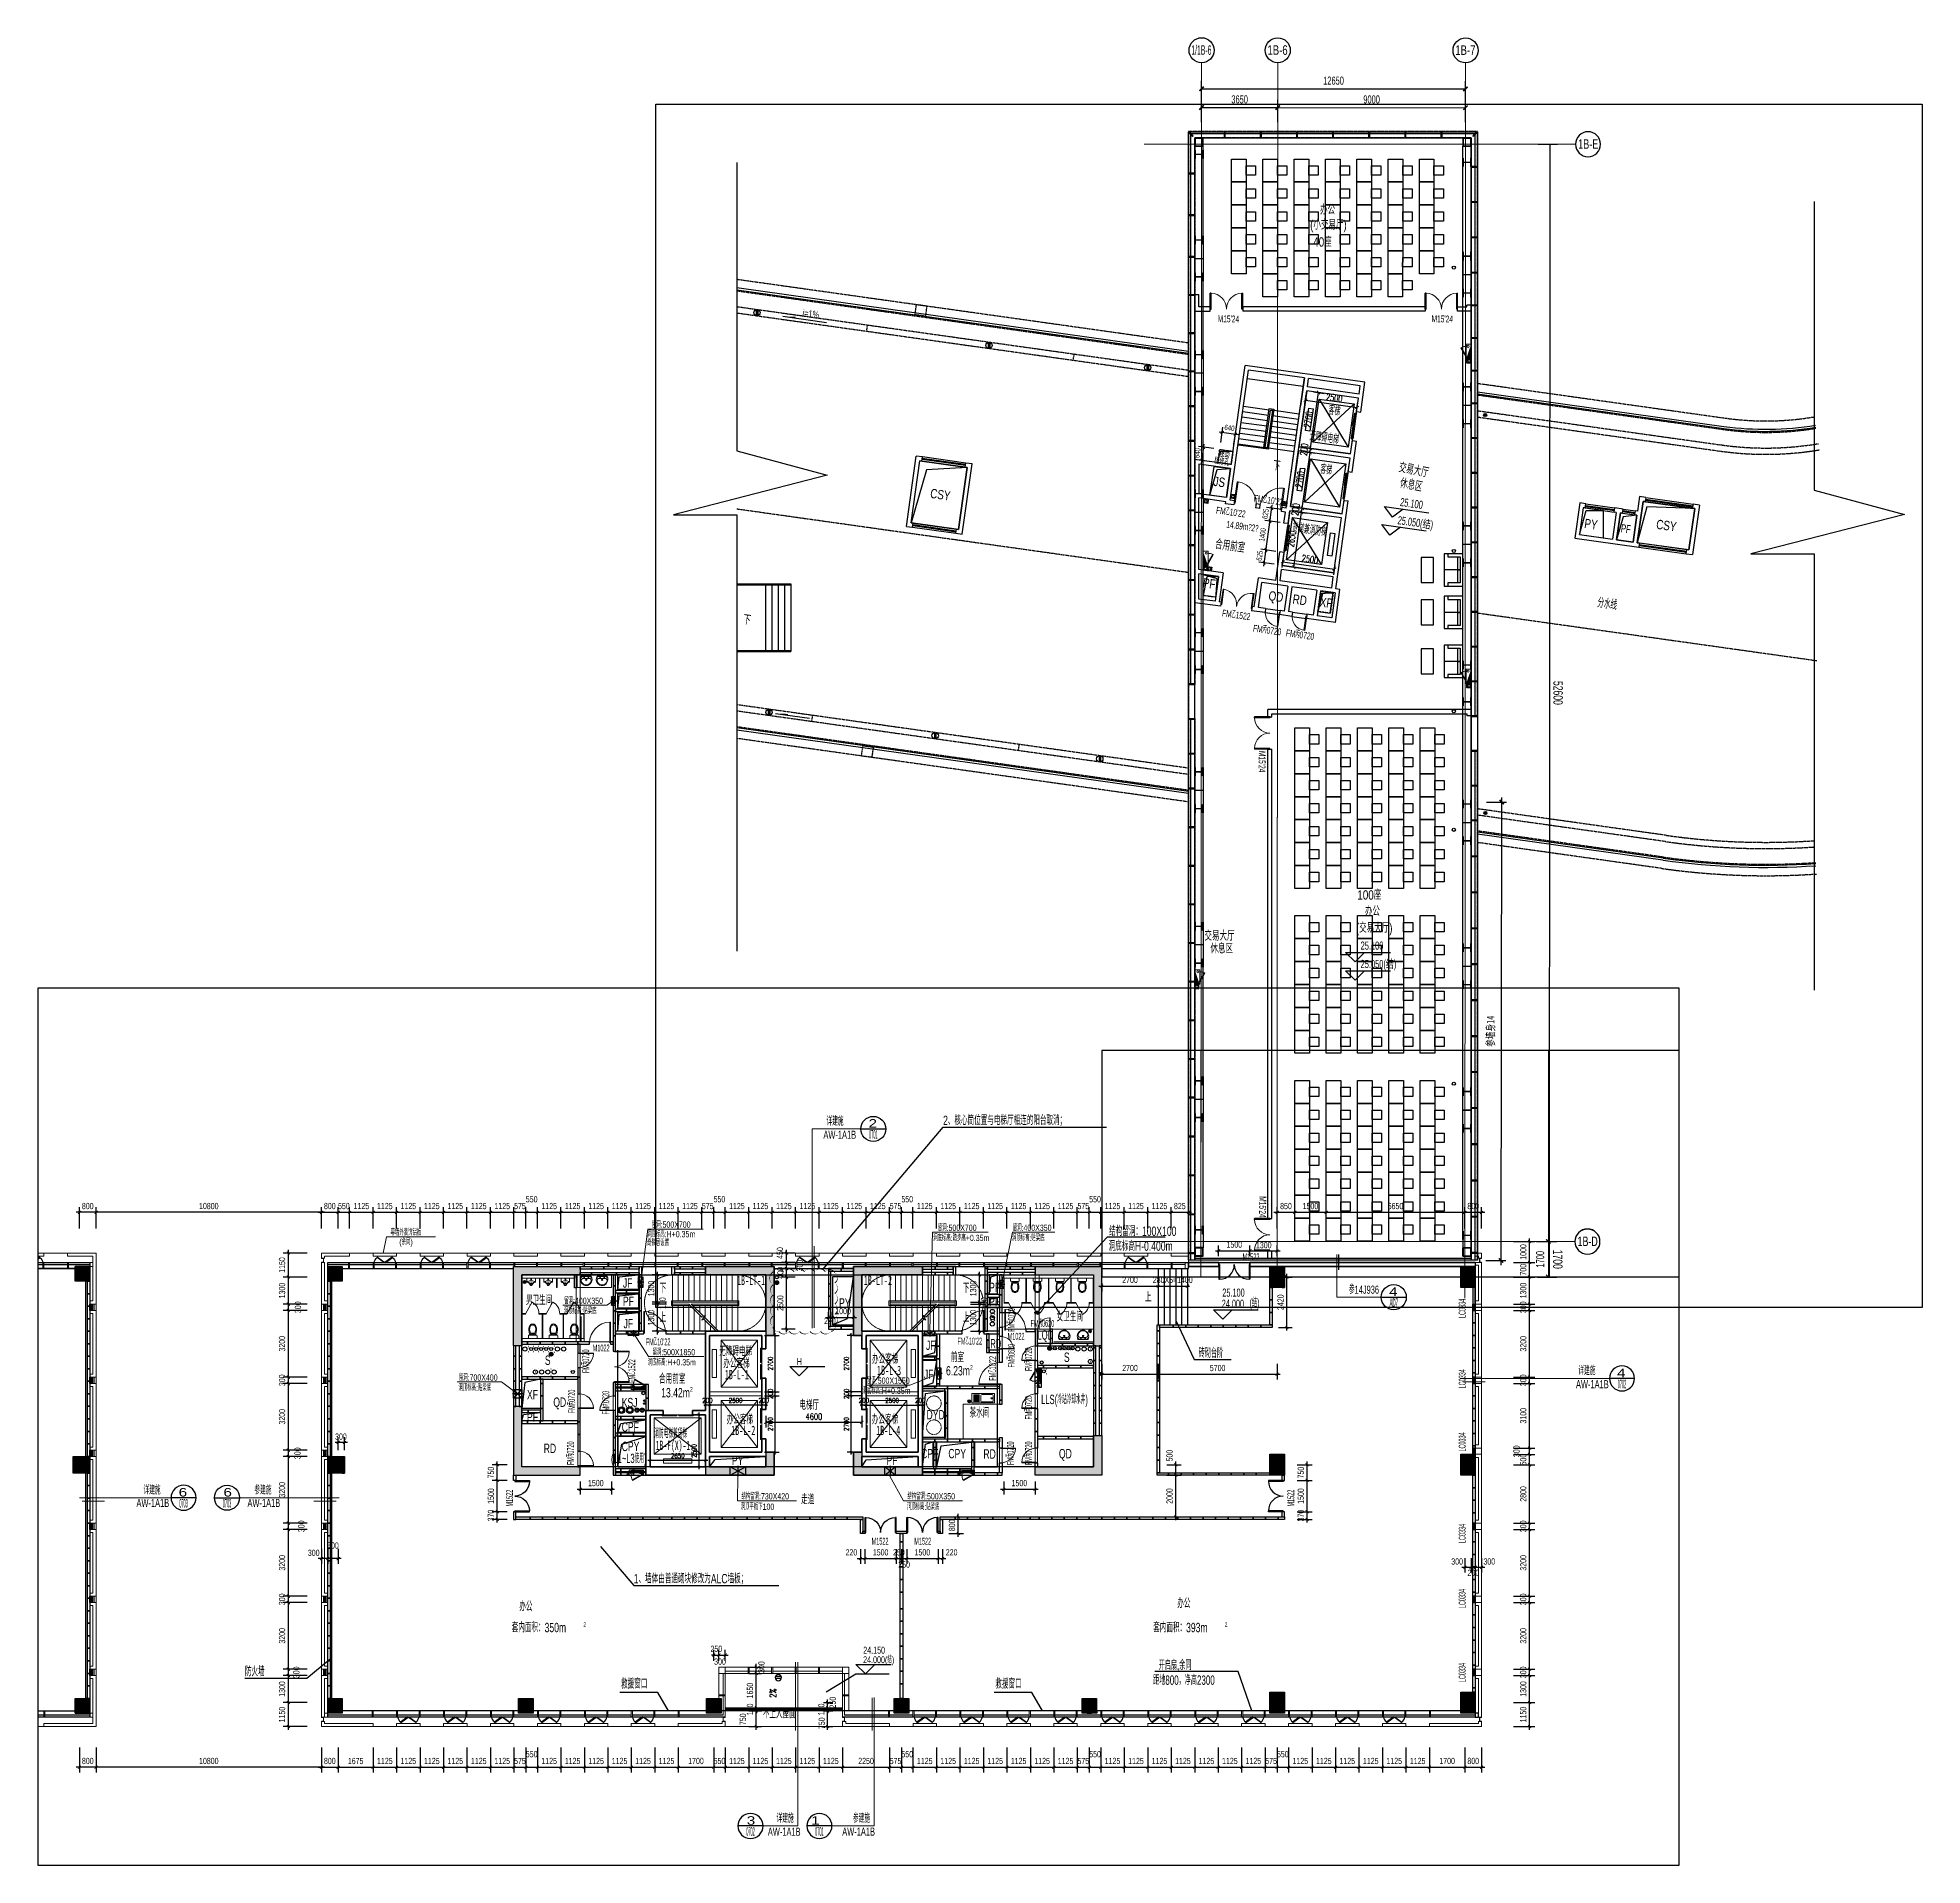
# Model space of a CAD drawing. Header units: millimetres. Extents: x 285006 to 3037698, y -2820855 to 192241.
# Drawn here: x 1190267 to 1280590, y 24766 to 112371 of the extents above; entities that cross this region are included whole.
import ezdxf
from ezdxf.enums import TextEntityAlignment as Align
from ezdxf.xclip import XClip

# ---------------------------------------------------------------- set-up
doc = ezdxf.new("R2010")
doc.units = ezdxf.units.MM
doc.header["$XCLIPFRAME"] = 2
doc.header["$PDMODE"] = 35
doc.header["$PDSIZE"] = -0.1
for name, pattern in [('1#B-6F$0$DOTE', [2.42, 2, -0.2, 0.02, -0.2]), ('1#C-6F$0$ACAD_ISO04W100', [30, 24, -3, 0, -3]), ('1#C-6F$0$CONTINOUS', [0]), ('1#C-6F$0$DASH', [0.35, 0.25, -0.1]), ('1#C-6F$0$DASHED2', [0.375, 0.25, -0.125]), ('1#C-6F$0$DOTE', [2.42, 2, -0.2, 0.02, -0.2]), ('3层以上空调立管$0$CENTER', [2, 1.25, -0.25, 0.25, -0.25]), ('3层以上空调立管$0$DASH', [0.35, 0.25, -0.1]), ('CORE-1B-4F$0$DASH', [0.35, 0.25, -0.1]), ('DASH', [0.35, 0.25, -0.1]), ('WALL-1C-6F-1$0$CONTINOUS', [0]), ('WALL-1C-6F-1$0$DASH', [0.35, 0.25, -0.1])]:
    doc.linetypes.add(name, pattern=pattern)
for name, color, linetype, lineweight in [('$$$$ALC轻质隔墙', 1, 'Continuous', 25), ('$0$A-ANNO-LEVL', 130, 'Continuous', 25), ('$0$A-SHET-NAME', 7, 'Continuous', 25), ('1#B-6F$0$A-ANNO-GRID', 10, '1#B-6F$0$DOTE', 18), ('1#B-6F$0$A-ANNO-GRID-DIMS', 117, 'Continuous', 18), ('1#B-6F$0$A-ANNO-SYMB', 4, 'Continuous', 25), ('1#B-6F$0$A-ANNO-TEXT', 7, 'Continuous', 25), ('1#B-6F$0$A-SHET-TEXT', 7, 'Continuous', 25), ('1#C-6F$0$$0$A-ANNO-LEVL', 130, 'Continuous', 25), ('1#C-6F$0$$0$A-SHET-NAME', 7, 'Continuous', 25), ('1#C-6F$0$0LL', 10, 'Continuous', 30), ('1#C-6F$0$0XG-X', 1, 'Continuous', 18), ('1#C-6F$0$A-ANNO-DIMS', 73, 'Continuous', 18), ('1#C-6F$0$A-ANNO-GRID', 10, '1#C-6F$0$DOTE', 18), ('1#C-6F$0$A-ANNO-GRID-DIMS', 117, 'Continuous', 18), ('1#C-6F$0$A-ANNO-SYMB', 4, 'Continuous', 25), ('1#C-6F$0$A-ANNO-TEXT', 7, 'Continuous', 25), ('1#C-6F$0$A-DOOR', 142, 'Continuous', 18), ('1#C-6F$0$A-FLOR-BALC', 74, 'Continuous', 30), ('1#C-6F$0$A-HOLE', 5, 'Continuous', 25), ('1#C-6F$0$A-SHET-TEXT', 7, 'Continuous', 25), ('1#C-6F$0$P-DRAI-FLDR', 1, 'Continuous', 20), ('3层以上空调立管$0$ACS_KT_LN', 150, '3层以上空调立管$0$CENTER', 35), ('3层以上空调立管$0$ACS_KT_LRG', 10, 'Continuous', 60), ('3层以上空调立管$0$ACS_KT_LRH', 130, '3层以上空调立管$0$DASH', 60), ('A-ROOM-IDEN', 7, 'Continuous', 25), ('CORE-1B-4F$0$A-DOOR', 142, 'Continuous', 18), ('CORE-1B-4F$0$A-FLOR-SPCL', 252, 'Continuous', 18), ('CORE-1B-4F$0$A-FLOR-STRS', 13, 'Continuous', 18), ('CORE-1B-4F$0$A-FLOR-STRU', 4, 'Continuous', 25), ('CORE-1B-4F$0$A-FLOR-UNDR', 11, 'Continuous', 18), ('CORE-1B-4F$0$A-WALL', 2, 'Continuous', 50), ('CORE-1B-4F$0$A-WALL-METL', 157, 'Continuous', 18), ('DIM-1A1B-电梯尺寸$0$A-ANNO-DIMS', 73, 'Continuous', 18), ('DIM-1B-6F$0$A-ANNO-DIMS', 73, 'Continuous', 18), ('DOOR-1B-IDEN-6F$0$A-DOOR-IDEN', 7, 'Continuous', 25), ('DOOR-1B-IDEN-HXT$0$A-DOOR-FIRE', 142, 'Continuous', 18), ('DOOR-1B-IDEN-HXT$0$A-DOOR-IDEN', 7, 'Continuous', 25), ('EXWALL-1A-6～12F 偶数$0$A-FLOR-UNDR', 11, 'Continuous', 18), ('EXWALL-1A-6～12F 偶数$0$A-WALL-GLAZ', 142, 'Continuous', 18), ('EXWALL-1A-6～12F 偶数$0$A-WALL-STON', 31, 'Continuous', 18), ('EXWALL-1B-6F$0$A-FLOR-UNDR', 11, 'Continuous', 18), ('EXWALL-1B-6F$0$A-SECT-MOLD1', 1, 'Continuous', 15), ('EXWALL-1B-6F$0$A-WALL-GLAZ', 142, 'Continuous', 18), ('EXWALL-1B-6F$0$A-WALL-STON', 31, 'Continuous', 18), ('IDEN-1AB-6F$0$A-ANNO-LEVL', 130, 'Continuous', 25), ('IDEN-1AB-6F$0$A-ANNO-TEXT', 7, 'Continuous', 25), ('IDEN-1AB-6F$0$A-COND-IDEN-TEXT', 11, 'Continuous', 18), ('IDEN-1AB-6F$0$A-FLOR-STRS', 13, 'Continuous', 18), ('IDEN-1AB-6F$0$A-ROOM-IDEN', 7, 'Continuous', 25), ('P-1B-屋面雨水斗（6层）$0$0LL-1', 50, 'Continuous', 30), ('P-1B-消火栓（4~13层）$0$0LL', 10, 'Continuous', 30), ('P-1B-消火栓（4~13层）$0$0XG-X', 1, 'Continuous', 18), ('P-1B-立管及地漏（6~7层）$0$0LL', 10, 'Continuous', 30), ('P-1B-立管及地漏（6~7层）$0$0LL-1', 50, 'Continuous', 30), ('VERT-IDEN-1B-4F$0$A-ANNO-LEVL', 130, 'Continuous', 25), ('VERT-IDEN-1B-4F$0$A-ANNO-TEXT', 7, 'Continuous', 25), ('VERT-IDEN-1B-4F$0$A-COND-IDEN-TEXT', 11, 'Continuous', 18), ('VERT-IDEN-1B-4F$0$A-EVTR-IDEN', 7, 'Continuous', 25), ('VERT-IDEN-1B-4F$0$A-FLOR-STRS', 13, 'Continuous', 18), ('VERT-IDEN-1B-4F$0$A-ROOM-IDEN', 7, 'Continuous', 25), ('VERT-IDEN-1B-4F$0$mianji', 11, 'Continuous', 18), ('WALL-1A1B-6F$0$A-FLOR-UNDR', 11, 'Continuous', 18), ('WALL-1A1B-6F$0$A-WALL', 2, 'Continuous', 50), ('WALL-1A1B-6F$0$IDEN-1AB-6F$0$A-ROOM-IDEN', 7, 'Continuous', 25), ('WALL-1C-6F-1$0$A-FLOR-UNDR', 11, 'Continuous', 18), ('WALL-1C-6F-1$0$A-WALL-GLAZ', 142, 'Continuous', 18), ('板边洞口-1C-6F$0$A-HOLE', 5, 'Continuous', 25), ('索引-1A1B-6F1$0$$0$A-ANNO-BREA', 13, 'Continuous', 18), ('索引-1A1B-6F1$0$$0$A-ANNO-SYMB', 4, 'Continuous', 25), ('索引-1A1B-6F1$0$$0$A-ANNO-TEXT', 7, 'Continuous', 25), ('索引-1A1B-6F1$0$A-ANNO-BREA', 13, 'Continuous', 18), ('索引-1A1B-6F1$0$A-ANNO-SYMB', 4, 'Continuous', 25), ('索引-1A1B-6F1$0$A-ANNO-TEXT', 7, 'Continuous', 25), ('结构留洞-1#AB-6F$0$A-HOLE', 140, 'Continuous', 25)]:
    doc.layers.add(name, color=color, linetype=linetype, lineweight=lineweight)
for name, color, linetype in [('1#C-6F$0$0-XREF', 7, 'Continuous'), ('1#C-6F$0$0YG', 120, '1#C-6F$0$ACAD_ISO04W100'), ('1#C-6F$0$A-DOOR-FIRE-IDEN', 7, 'Continuous'), ('1#C-6F$0$A-FLOR-EVTR', 3, 'Continuous'), ('1#C-6F$0$A-FLOR-STRS', 13, 'Continuous'), ('1#C-6F$0$A-IDEN', 7, 'Continuous'), ('1#C-6F$0$A-ROOM-IDEN', 7, 'Continuous'), ('1#C-6F$0$A-WALL', 2, 'Continuous'), ('1#C-6F$0$DIM_SYMB', 3, 'Continuous'), ('1#C-6F$0$S-W-BEAMLINE', 4, '1#C-6F$0$DASHED2'), ('1#C-6F$0$文字图层', 7, 'Continuous'), ('1#C-6F$0$汇水面积', 3, 'Continuous'), ('20230731变更修改', 41, 'Continuous'), ('3层以上空调立管$0$ACS_COM', 7, 'Continuous'), ('3层以上空调立管$0$ACS_KT_BZ', 3, 'Continuous'), ('4玻璃幕墙', 1, 'Continuous'), ('6铝型材', 8, 'Continuous'), ('A-DOOR', 60, 'Continuous'), ('A-WALL', 2, 'Continuous'), ('COL-1A1B-4~12$0$S-PUB-COL', 6, 'Continuous'), ('COL-1A1B-4~12$0$S-PUB-COLHATCH', 8, 'Continuous'), ('EXWALL-1A-6～12F 偶数$0$A-DOOR', 142, 'Continuous'), ('EXWALL-1B-6F$0$A-DOOR', 142, 'Continuous'), ('FURN-1C-7F$0$I-FURN', 252, 'Continuous'), ('WALL-1A1B-6F$0$A-DOOR', 142, 'Continuous'), ('WALL-1A1B-6F$0$IDEN-1AB-6F$0$DIM_SYMB', 3, 'Continuous'), ('WALL-1C-6F-1$0$A-WALL', 2, 'Continuous'), ('WALL-地台', 8, 'Continuous'), ('索引-1A1B-6F1$0$$0$PUB_SYMB_TEXT', 7, 'Continuous'), ('索引-1A1B-6F1$0$PUB_SYMB_TEXT', 7, 'Continuous'), ('裙房电梯井道1~6F$0$A-ANNO-DIMS', 73, 'Continuous'), ('铝型材断面', 8, 'Continuous')]:
    doc.layers.add(name, color=color, linetype=linetype)
for name, color, linetype, plot in [('1#C-6F$0$0ll-point', 1, 'Continuous', False), ('1#C-6F$0$20201221墙身范围', 6, 'Continuous', False), ('P-1B-消火栓（4~13层）$0$0ll-point', 1, 'Continuous', False), ('P-1B-立管及地漏（6~7层）$0$0ll-point', 1, 'Continuous', False)]:
    doc.layers.add(name, color=color, linetype=linetype, plot=plot)
doc.styles.add('$0$HYGBSZ', font='hygbsz', dxfattribs={"width": 0.7, "bigfont": 'hygbhz'})
doc.styles.add('1#B-6F$0$HYGB2014', font='hygbsz.shx', dxfattribs={"width": 0.7, "bigfont": 'hygbhz.shx'})
doc.styles.add('1#B-6F$0$STANDARD', font='hygbsz.shx', dxfattribs={"width": 0.7, "bigfont": 'hygbhz.shx'})
doc.styles.add('1#C-6F$0$$0$HYGBSZ', font='hygbsz', dxfattribs={"width": 0.7, "bigfont": 'hygbhz'})
doc.styles.add('1#C-6F$0$GPSHT', font='', dxfattribs={"width": 0.8})
doc.styles.add('1#C-6F$0$HYGB2014', font='hygbsz.shx', dxfattribs={"width": 0.7, "bigfont": 'hygbhz.shx'})
doc.styles.add('1#C-6F$0$HYGBSZ', font='hygbsz', dxfattribs={"width": 0.7, "bigfont": 'hygbhz'})
doc.styles.add('1#C-6F$0$Standard', font='gbenor.shx', dxfattribs={"bigfont": 'gbcbig.shx'})
doc.styles.add('CORE-1B-4F$0$hz', font='simplex', dxfattribs={"width": 0.7, "bigfont": 'hztxt'})
doc.styles.add('DIM-1A1B-电梯尺寸$0$_TCH_DIM_T3', font='SIMPLEX', dxfattribs={"width": 0.705882, "bigfont": 'GBCBIG'})
doc.styles.add('DIM-1A1B-电梯尺寸$0$dim_font', font='simplex.shx', dxfattribs={"width": 0.7})
doc.styles.add('DIM-1B-6F$0$HYGB2014', font='hygbsz.shx', dxfattribs={"width": 0.7, "bigfont": 'hygbhz.shx'})
doc.styles.add('DIM-1B-6F$0$HYGB2014_T3', font='hygbsz.shx', dxfattribs={"width": 0.7, "bigfont": 'hygbhz.shx'})
doc.styles.add('DOOR-1B-IDEN-6F$0$HYGB2014', font='hygbsz.shx', dxfattribs={"width": 0.7, "bigfont": 'hygbhz.shx'})
doc.styles.add('DOOR-1B-IDEN-HXT$0$HYGB2014', font='hygbsz.shx', dxfattribs={"width": 0.7, "bigfont": 'hygbhz.shx'})
doc.styles.add('HYGB2014', font='hygbsz.shx', dxfattribs={"width": 0.7, "bigfont": 'hygbhz.shx'})
doc.styles.add('IDEN-1AB-6F$0$_TCH_DIM', font='SIMPLEX', dxfattribs={"bigfont": 'GBCBIG'})
doc.styles.add('IDEN-1AB-6F$0$HYGB2014', font='hygbsz.shx', dxfattribs={"width": 0.7, "bigfont": 'hygbhz.shx'})
doc.styles.add('IDEN-1B-5F$0$HYGB2014', font='hygbsz.shx', dxfattribs={"width": 0.7, "bigfont": 'hygbhz.shx'})
doc.styles.add('P-1B-立管及地漏（6~7层）$0$HZ', font='', dxfattribs={"width": 0.8})
doc.styles.add('VERT-IDEN-1B-4F$0$HYGB2014', font='hygbsz.shx', dxfattribs={"width": 0.7, "bigfont": 'hygbhz.shx'})
doc.styles.add('VERT-IDEN-1B-4F$0$HYHT', font='simhei.ttf', dxfattribs={"width": 0.75})
doc.styles.add('WALL-1A1B-6F$0$IDEN-1AB-6F$0$HYGB2014', font='hygbsz.shx', dxfattribs={"width": 0.7, "bigfont": 'hygbhz.shx'})
doc.styles.add('索引-1A1B-6F1$0$$0$COMP', font='COMPLEX.shx', dxfattribs={"bigfont": 'hztxt'})
doc.styles.add('索引-1A1B-6F1$0$$0$HYGB2014', font='hygbsz.shx', dxfattribs={"width": 0.7, "bigfont": 'hygbhz.shx'})
doc.styles.add('索引-1A1B-6F1$0$COMP', font='COMPLEX.shx', dxfattribs={"bigfont": 'hztxt'})
doc.styles.add('索引-1A1B-6F1$0$HYGB2014', font='hygbsz.shx', dxfattribs={"width": 0.7, "bigfont": 'hygbhz.shx'})
doc.styles.add('裙房电梯井道1~6F$0$_TCH_DIM_T3', font='SIMPLEX', dxfattribs={"width": 0.705882, "bigfont": 'GBCBIG'})
doc.styles.get('1#C-6F$0$GPSHT').set_extended_font_data('SimSun')
doc.styles.get('P-1B-立管及地漏（6~7层）$0$HZ').set_extended_font_data('SimSun')
doc.linetypes.add('1#C-6F$0$HY_LINE', pattern='A,1,-0.08,["HY",1#C-6F$0$GPSHT,S=0.1,R=0,X=-0.05,Y=-0.05],-0.15', length=1.23)
doc.dimstyles.new('1#B-6F$0$HYDIMN150', dxfattribs={"dimscale": 1.5, "dimtxt": 300, "dimasz": 1, "dimexe": 250, "dimexo": 300, "dimgap": 0, "dimtad": 0, "dimdec": 0, "dimzin": 0, "dimdsep": 46, "dimtxsty": '1#B-6F$0$HYGB2014', "dimblk": '1#B-6F$0$_ArchTick', "dimcen": 0.09, "dimclrt": 7, "dimazin": 0, "dimtfac": 1, "dimtdec": 0, "dimtix": 1, "dimtmove": 2, "dimatfit": 3, "dimfxl": 1, "dimtvp": 1, "dimtolj": 1, "dimtzin": 0, "dimarcsym": 0})
doc.dimstyles.new('1#C-6F$0$DIMN150', dxfattribs={"dimscale": 1.5, "dimtxt": 260, "dimasz": 100, "dimexe": 150, "dimexo": 300, "dimgap": 100, "dimtad": 0, "dimdec": 0, "dimzin": 0, "dimdsep": 46, "dimtxsty": '1#C-6F$0$HYGBSZ', "dimblk": '1#C-6F$0$_ArchTick', "dimcen": 0.09, "dimdle": 150, "dimclrd": 256, "dimclre": 256, "dimclrt": 7, "dimazin": 0, "dimtfac": 1, "dimtdec": 0, "dimtix": 1, "dimtmove": 2, "dimatfit": 3, "dimldrblk": '1#C-6F$0$_ArchTick', "dimfxl": 250, "dimtvp": 1, "dimtolj": 1, "dimtzin": 0, "dimarcsym": 0})
doc.dimstyles.new('1#C-6F$0$HYDIMN100', dxfattribs={"dimtxt": 260, "dimasz": 100, "dimexe": 250, "dimexo": 300, "dimgap": 0, "dimtad": 0, "dimdec": 0, "dimzin": 0, "dimdsep": 46, "dimtxsty": '1#C-6F$0$HYGB2014', "dimblk": '1#C-6F$0$_ArchTick', "dimcen": 0.09, "dimdle": 150, "dimclrt": 7, "dimazin": 0, "dimtfac": 1, "dimtdec": 0, "dimtix": 1, "dimtmove": 2, "dimatfit": 3, "dimfxl": 1, "dimtvp": 1, "dimtolj": 1, "dimtzin": 0, "dimarcsym": 0})
doc.dimstyles.new('1#C-6F$0$HYDIMN150', dxfattribs={"dimscale": 1.5, "dimtxt": 300, "dimasz": 1, "dimexe": 250, "dimexo": 300, "dimgap": 0, "dimtad": 0, "dimdec": 0, "dimzin": 0, "dimdsep": 46, "dimtxsty": '1#C-6F$0$HYGB2014', "dimblk": '1#C-6F$0$_ArchTick', "dimcen": 0.09, "dimclrt": 7, "dimazin": 0, "dimtfac": 1, "dimtdec": 0, "dimtix": 1, "dimtmove": 2, "dimatfit": 3, "dimfxl": 1, "dimtvp": 1, "dimtolj": 1, "dimtzin": 0, "dimarcsym": 0})
doc.dimstyles.new('DIM-1A1B-电梯尺寸$0$_TCH_ARCH&&100', dxfattribs={"dimtxt": 297.5, "dimasz": 100, "dimexe": 250, "dimexo": 300, "dimgap": 126.25, "dimtad": 1, "dimdec": 0, "dimzin": 0, "dimdsep": 46, "dimtxsty": 'DIM-1A1B-电梯尺寸$0$_TCH_DIM_T3', "dimblk": 'DIM-1A1B-电梯尺寸$0$_archtick', "dimcen": 0.09, "dimclrt": 7, "dimazin": 2, "dimtfac": 1, "dimtdec": 0, "dimtix": 1, "dimtmove": 2, "dimatfit": 3, "dimfxl": 1, "dimtolj": 1, "dimtzin": 0, "dimarcsym": 0})
doc.dimstyles.new('DIM-1A1B-电梯尺寸$0$DIMN75', dxfattribs={"dimscale": 0.75, "dimtxt": 300, "dimasz": 100, "dimexe": 250, "dimexo": 300, "dimgap": 0, "dimtad": 0, "dimdec": 0, "dimzin": 0, "dimdsep": 46, "dimtxsty": 'DIM-1A1B-电梯尺寸$0$dim_font', "dimblk": 'DIM-1A1B-电梯尺寸$0$_archtick', "dimcen": 0.09, "dimdle": 150, "dimclrt": 7, "dimazin": 0, "dimtfac": 1, "dimtdec": 0, "dimtix": 1, "dimtmove": 2, "dimatfit": 3, "dimfxl": 1, "dimtvp": 1, "dimtolj": 1, "dimtzin": 0, "dimarcsym": 0})
doc.dimstyles.new('DIM-1B-6F$0$DIMN', dxfattribs={"dimtxt": 300, "dimasz": 100, "dimexe": 250, "dimexo": 300, "dimgap": 0, "dimtad": 0, "dimdec": 0, "dimzin": 0, "dimdsep": 46, "dimtxsty": 'DIM-1B-6F$0$HYGB2014', "dimblk": 'DIM-1B-6F$0$_archtick', "dimcen": 0.09, "dimdle": 150, "dimclrt": 7, "dimazin": 0, "dimtfac": 1, "dimtdec": 0, "dimtix": 1, "dimtmove": 2, "dimatfit": 3, "dimfxl": 1, "dimtvp": 1, "dimtolj": 1, "dimtzin": 0, "dimarcsym": 0})
doc.dimstyles.new('DIM-1B-6F$0$DIMN$TCH&&100', dxfattribs={"dimtxt": 300, "dimasz": 100, "dimexe": 250, "dimexo": 300, "dimgap": 0, "dimtad": 0, "dimdec": 0, "dimzin": 0, "dimdsep": 46, "dimtxsty": 'DIM-1B-6F$0$HYGB2014_T3', "dimblk": 'DIM-1B-6F$0$_archtick', "dimcen": 0.09, "dimdle": 150, "dimclrt": 7, "dimazin": 0, "dimtfac": 1, "dimtdec": 0, "dimtix": 1, "dimtmove": 2, "dimatfit": 3, "dimfxl": 100, "dimtvp": 1, "dimtolj": 1, "dimtzin": 0, "dimarcsym": 0})
doc.dimstyles.new('裙房电梯井道1~6F$0$_TCH_ARCH&&110', dxfattribs={"dimtxt": 327.25, "dimasz": 110, "dimexe": 275, "dimexo": 330, "dimgap": 138.875, "dimtad": 1, "dimdec": 0, "dimzin": 0, "dimdsep": 46, "dimtxsty": '裙房电梯井道1~6F$0$_TCH_DIM_T3', "dimblk": '裙房电梯井道1~6F$0$_ArchTick', "dimcen": 0.09, "dimclrt": 7, "dimazin": 2, "dimtfac": 1, "dimtdec": 0, "dimtix": 1, "dimtmove": 2, "dimatfit": 3, "dimfxl": 1, "dimtolj": 1, "dimtzin": 0, "dimarcsym": 0})

msp = doc.modelspace()

# ---------------------------------------------------------------- texts
at = {"layer": '1#C-6F$0$A-ANNO-TEXT', "style": '1#C-6F$0$HYGB2014', "width": 0.7}
msp.add_text('i=1%%%', height=330, rotation=351.999308, dxfattribs=at).set_placement((1226902.2, 99027.5, 0))
msp.add_text('分水线', height=450, rotation=351.999308, dxfattribs=at).set_placement((1265909.1, 84807.8, 0), align=Align.BOTTOM_RIGHT)
at = {"layer": '1#C-6F$0$A-DOOR-FIRE-IDEN', "lineweight": -3, "style": '1#C-6F$0$HYGB2014', "width": 0.6}
for s, p in [("FM乙10'22", (1249277.7, 90366.8, 0)), ("FM乙10'22", (1247475.4, 89795.1, 0)), ('FM乙1522', (1247732.2, 84869.2, 0)), ('FM丙0720', (1249216.4, 84138.1, 0)), ('FM丙0720', (1250792.8, 83916.5, 0))]:
    msp.add_text(s, height=330, rotation=351.999308, dxfattribs=at).set_placement(p, align=Align.TOP_CENTER)
at = {"layer": '1#C-6F$0$A-DOOR-FIRE-IDEN', "color": 4, "lineweight": -3, "style": '1#C-6F$0$HYGB2014', "width": 0.6}
msp.add_text('14.89m%%1412%%142', height=330, rotation=351.999308, dxfattribs=at).set_placement((1247220.9, 88894, 0))
at = {"layer": '1#C-6F$0$A-ROOM-IDEN', "lineweight": -3, "style": '1#C-6F$0$HYGB2014'}
for s, height, width, p in [('客梯', 400, 0.7, (1252112.4, 94322, 0)), ('无障碍电梯', 400, 0.7, (1251210.9, 93085, 0)), ('检修孔', 300, 0.8, (1246638.7, 91947.3, 0)), ('屋面', 300, 0.8, (1246907.6, 92294.2, 0)), ('JS', 450, 0.8, (1246599.3, 90893.1, 0)), ('下', 450, 0.8, (1249434.2, 91644.2, 0)), ('客梯', 400, 0.7, (1251714.3, 91489.9, 0)), ('CSY', 450, 0.8, (1233019.6, 90314.9, 0)), ('货梯兼消防梯', 400, 0.7, (1250362, 88690.4, 0)), ('PY', 450, 0.8, (1264369, 88872.1, 0)), ('PF', 400, 0.7, (1266121.4, 88664.2, 0)), ('CSY', 450, 0.8, (1267814.1, 88834.1, 0)), ('合用前室', 450, 0.8, (1246671.3, 87879.8, 0)), ('PF', 450, 0.8, (1246083.2, 86027.7, 0)), ('QD', 450, 0.8, (1249233.5, 85411, 0)), ('RD', 450, 0.8, (1250387.6, 85248.8, 0)), ('XF', 450, 0.8, (1251689.4, 85109.4, 0)), ('下', 450, 0.8, (1224046.3, 84257.8, 0))]:
    msp.add_text(s, height=height, rotation=351.999308, dxfattribs=dict(at, width=width)).set_placement(p)
at = {"layer": '20230731变更修改', "style": 'IDEN-1B-5F$0$HYGB2014', "width": 0.7}
for s, p in [('2、核心筒位置与电梯厅相连的阳台取消；', (1233660.3, 60250.8)), ('1、墙体由普通砌块修改为ALC墙板；', (1218835.1, 38281.1))]:
    msp.add_text(s, height=450, dxfattribs=at).set_placement(p)
at = {"layer": 'DOOR-1B-IDEN-HXT$0$A-DOOR-FIRE', "style": 'DOOR-1B-IDEN-HXT$0$HYGB2014', "width": 0.5}
for s, p in [('FM丙0720 ', (1236933, 50340.4)), ('FM丙0720 ', (1216533.3, 48360.4)), ('FM乙1522', (1218738.9, 47891)), ("FM乙10'22", (1236031.1, 47992.3)), ('FM丙0620 ', (1236933, 48628)), ('FM丙0720 ', (1237758, 48455.3)), ('FM丙0720 ', (1215859.2, 46436.5)), ('FM丙0720 ', (1217492.4, 46373.5)), ('FM丙0720 ', (1237758, 46130.3)), ('FM丙0720 ', (1215805.9, 43951.5)), ('FM丙0720 ', (1236885.4, 43949.7)), ('FM丙0720 ', (1237758, 43949.7))]:
    msp.add_text(s, height=330, rotation=90, dxfattribs=at).set_placement(p, align=Align.MIDDLE_LEFT)
for s, p in [('FM丙0620 ', (1237855.3, 50744.7)), ("FM乙10'22", (1219411, 49857.7)), ("FM乙10'22", (1234349.1, 49893.3))]:
    msp.add_text(s, height=330, dxfattribs=at).set_placement(p, align=Align.MIDDLE_LEFT)
at = {"layer": 'DOOR-1B-IDEN-HXT$0$A-DOOR-IDEN', "style": 'DOOR-1B-IDEN-HXT$0$HYGB2014', "width": 0.5}
for p in [(1216868.7, 49564.2), (1236754.8, 50124.9)]:
    msp.add_text('M1022', height=330, dxfattribs=at).set_placement(p, align=Align.MIDDLE_LEFT)
at = {"layer": 'VERT-IDEN-1B-4F$0$A-ANNO-TEXT', "style": 'VERT-IDEN-1B-4F$0$HYGB2014', "width": 0.7}
for s, p in [('幕墙外装饰铝板', (1207180.1, 55106)), ('(余同)', (1207598.6, 54648.2))]:
    msp.add_text(s, height=300, dxfattribs=at).set_placement(p, align=Align.MIDDLE_LEFT)
at = {"layer": 'WALL-1A1B-6F$0$IDEN-1AB-6F$0$A-ROOM-IDEN', "lineweight": -3, "style": 'WALL-1A1B-6F$0$IDEN-1AB-6F$0$HYGB2014', "width": 0.7}
msp.add_text('上', height=450, dxfattribs=at).set_placement((1243334.9, 51776.4))

# ---------------------------------------------------------------- blocks, each defined once
blk = doc.blocks.new('结构留洞-1#AB-6F')
at = {"layer": 'Defpoints'}
for points in [[(54500, 200), (54300, 200), (54300, 20200), (54500, 20200), (54500, 20900), (53800, 20900), (53800, 20800), (45600, 20800), (45600, 20900), (17400, 20900), (17400, 20800), (9350, 20800), (9350, 20900), (8650, 20900), (8650, 20800), (200, 20800), (200, 20900), (-500, 20900), (-500, -500), (200, -500), (200, -400), (8650, -400), (8650, -500), (9350, -500), (9350, -400), (17650, -400), (17650, -500), (18350, -500), (18350, -400), (26650, -400), (26650, -500), (27350, -500), (27350, -400), (35650, -400), (35650, -500), (36350, -500), (36350, -400), (44650, -400), (44650, -500), (45350, -500), (45350, -400), (53800, -400), (53800, -500), (54500, -500), (54500, -500), (54500, 200)], [(65900, 200), (66100, 200), (66100, 20200), (65900, 20200), (65900, 20900), (66600, 20900), (66600, 20800), (74800, 20800), (74800, 20900), (87300, 20900), (87300, 20800), (91100, 20800), (91100, 20900), (103000, 20900), (103000, 20800), (107150, 20800), (107150, 21100), (120900, 21100), (120900, 20900), (120900, 20900), (120900, -500), (120200, -500), (120200, -400), (111750, -400), (111750, -500), (111050, -500), (111050, -400), (102753, -400), (102753, -500), (102050, -500), (102050, -400), (93750, -400), (93750, -500), (93050, -500), (93050, -400), (84750, -400), (84750, -500), (84050, -500), (84050, -400), (75750, -400), (75750, -500), (75050, -500), (75050, -400), (66600, -400), (66600, -500), (65900, -500), (65900, 200)]]:
    blk.add_lwpolyline(points, dxfattribs=at)
at = {"layer": '结构留洞-1#AB-6F$0$A-HOLE'}
for points in [[(23400, 20050), (22400, 20050), (22400, 20500), (23400, 20500)], [(32700, 18100), (33700, 18100), (33700, 20400), (32700, 20400)], [(40600, 19600), (40200, 19600), (40200, 20500), (40600, 20500)], [(80800, 19800), (79800, 19800), (79800, 20500), (80800, 20500)], [(90100, 18100), (91100, 18100), (91100, 20400), (90100, 20400)], [(97600, 19600), (98000, 19600), (98000, 20500), (97600, 20500)], [(23400, 19150), (22400, 19150), (22400, 19850), (23400, 19850)], [(40600, 19400), (40200, 19400), (40200, 19100), (40600, 19100)], [(80800, 18900), (79800, 18900), (79800, 19600), (80800, 19600)], [(97600, 19100), (98000, 19100), (98000, 19400), (97600, 19400)], [(22400, 18950), (23400, 18950), (23400, 18250), (22400, 18250)], [(79800, 18700), (80800, 18700), (80800, 17800), (79800, 17800)], [(22400, 18050), (23400, 18050), (23400, 17100), (22400, 17100)], [(37700, 16600), (37000, 16600), (37000, 17600), (37700, 17600)], [(95100, 16600), (94400, 16600), (94400, 17600), (95100, 17600)], [(37000, 15150), (37700, 15150), (37700, 16400), (37000, 16400)], [(94400, 15150), (95100, 15150), (95100, 16400), (94400, 16400)], [(18700, 14100), (17800, 14100), (17800, 15500), (18700, 15500)], [(76100, 14100), (75200, 14100), (75200, 15500), (76100, 15500)], [(38100, 12700), (37000, 12700), (37000, 14950), (38100, 14950)], [(95500, 12700), (94400, 12700), (94400, 14950), (95500, 14950)], [(17800, 13900), (18700, 13900), (18700, 13500), (17800, 13500)], [(23750, 12950), (22400, 12950), (22400, 13550), (23750, 13550)], [(76100, 13500), (75200, 13500), (75200, 13900), (76100, 13900)], [(81150, 12950), (79800, 12950), (79800, 13550), (81150, 13550)], [(22400, 11300), (23750, 11300), (23750, 12750), (22400, 12750)], [(79800, 11300), (81150, 11300), (81150, 12750), (79800, 12750)], [(26800, 11300), (29500, 11300), (29500, 11800), (26800, 11800)], [(34100, 11300), (36800, 11300), (36800, 11800), (34100, 11800)], [(37700, 11300), (37000, 11300), (37000, 12500), (37700, 12500)], [(37900, 12500), (39500, 12500), (39500, 11300), (37900, 11300)], [(84200, 11300), (86900, 11300), (86900, 11800), (84200, 11800)], [(91500, 11300), (94200, 11300), (94200, 11800), (91500, 11800)], [(94900, 11300), (94400, 11300), (94400, 12500), (94900, 12500)], [(95100, 12500), (96900, 12500), (96900, 11300), (95100, 11300)]]:
    blk.add_lwpolyline(points, close=True, dxfattribs=at)
for points in [[(23400, 20500), (22474, 20400), (22400, 20050)], [(32700, 18100), (33504, 18448), (33700, 20400)], [(40200, 19600), (40278, 20415), (40600, 20500)], [(79800, 19800), (79874, 20400), (80800, 20500)], [(90100, 18100), (90814, 18412), (91100, 20400)], [(97600, 19600), (97678, 20415), (98000, 20500)], [(22400, 19150), (22474, 19753), (23400, 19850)], [(40200, 19100), (40272, 19340), (40600, 19400)], [(79800, 18900), (79874, 19503), (80800, 19600)], [(97600, 19100), (97676, 19347), (98000, 19400)], [(22400, 18250), (22474, 18853), (23400, 18950)], [(79800, 17800), (79874, 18603), (80800, 18700)], [(22400, 17100), (22474, 17953), (23400, 18050)], [(37000, 16600), (37536, 16827), (37700, 17600)], [(94400, 16600), (94998, 16783), (95100, 17600)], [(37000, 15150), (37450, 15414), (37700, 16400)], [(94400, 15150), (94912, 15322), (95100, 16400)], [(17800, 14100), (17951, 15237), (18700, 15500)], [(76100, 15500), (75351, 15337), (75200, 14100)], [(37000, 12700), (37143, 14815), (38100, 14950)], [(94400, 12700), (94543, 14815), (95500, 14950)], [(17800, 13500), (17906, 13791), (18700, 13900)], [(22400, 12950), (22550, 13415), (23750, 13550)], [(75200, 13500), (75289, 13810), (76100, 13900)], [(79800, 12950), (79950, 13373), (81150, 13550)], [(22400, 11300), (22625, 12525), (23750, 12750)], [(79800, 11300), (79988, 12387), (81150, 12750)], [(26800, 11300), (27139, 11662), (29500, 11800)], [(34100, 11300), (34317, 11657), (36800, 11800)], [(37000, 11300), (37153, 12384), (37700, 12500)], [(37900, 11300), (38165, 12276), (39500, 12500)], [(84200, 11300), (84467, 11648), (86900, 11800)], [(91500, 11300), (91712, 11630), (94200, 11800)], [(94400, 11300), (94553, 12384), (94900, 12500)], [(95100, 11300), (95306, 12310), (96900, 12500)]]:
    blk.add_lwpolyline(points, dxfattribs=at)
blk = doc.blocks.new('EXWALL-1A-6～12F 偶数$0$幕墙-1125陶板单元')
blk.add_lwpolyline([(-562.5, 150), (562.5, 150), (562.5, 0), (-562.5, 0)], close=True)
blk = doc.blocks.new('EXWALL-1A-6～12F 偶数$0$幕墙-1125玻璃单元')
blk.add_line((-562.5, 100), (562.5, 100))
for points in [[(-612.5, 0), (-562.5, 0), (-562.5, 200), (-612.5, 200)], [(-562.5, 200), (562.5, 200), (562.5, 0), (-562.5, 0)], [(612.5, 0), (562.5, 0), (562.5, 200), (612.5, 200)]]:
    blk.add_lwpolyline(points, close=True)
blk = doc.blocks.new('EXWALL-1A-6～12F 偶数$0$ef')
at = {"layer": 'EXWALL-1A-6～12F 偶数$0$A-WALL-GLAZ', "lineweight": -3}
for points in [[(98270726, 18746787), (98270744, 18746769), (98271098, 18747022), (98271079, 18747040)], [(98271469, 18746787), (98271451, 18746769), (98271098, 18747022), (98271116, 18747040)]]:
    blk.add_lwpolyline(points, close=True, dxfattribs=at)
for centre, start, end in [((98271019, 18747123), 193.04017, 228.85878), ((98271176, 18747123), 311.14122, 346.95983)]:
    blk.add_arc(centre, 446, start, end, dxfattribs=at)
blk = doc.blocks.new('EXWALL-1A-6～12F 偶数')
at = {"layer": 'EXWALL-1A-6～12F 偶数$0$A-DOOR'}
for p, q in [((98322235, 18766522), (98322235, 18766822)), ((98322302, 18766522), (98322302, 18766822)), ((98322368, 18766522), (98322368, 18766822)), ((98322435, 18766522), (98322435, 18766822)), ((98322235, 18763022), (98322235, 18763322)), ((98322302, 18763022), (98322302, 18763322)), ((98322368, 18763022), (98322368, 18763322)), ((98322435, 18763022), (98322435, 18763322)), ((98322235, 18759522), (98322235, 18759822)), ((98322302, 18759522), (98322302, 18759822)), ((98322368, 18759522), (98322368, 18759822)), ((98322435, 18759522), (98322435, 18759822)), ((98322235, 18756022), (98322235, 18756322)), ((98322302, 18756022), (98322302, 18756322)), ((98322368, 18756022), (98322368, 18756322)), ((98322435, 18756022), (98322435, 18756322)), ((98322235, 18752522), (98322235, 18752822)), ((98322302, 18752522), (98322302, 18752822)), ((98322368, 18752522), (98322368, 18752822)), ((98322435, 18752522), (98322435, 18752822)), ((98322235, 18749022), (98322235, 18749322)), ((98322302, 18749022), (98322302, 18749322)), ((98322368, 18749022), (98322368, 18749322)), ((98322435, 18749022), (98322435, 18749322))]:
    blk.add_line(p, q, dxfattribs=at)
at = {"layer": 'EXWALL-1A-6～12F 偶数$0$A-FLOR-UNDR'}
for points in [[(98266935, 18746572), (98266535, 18746572), (98266535, 18769272), (98266935, 18769272)], [(98266935, 18768822), (98266935, 18769272), (98322535, 18769272), (98322535, 18746572), (98291910, 18746572)], [(98286285, 18746572), (98266935, 18746572), (98266935, 18747022)]]:
    blk.add_lwpolyline(points, dxfattribs=at)
at = {"layer": 'EXWALL-1A-6～12F 偶数$0$A-WALL-GLAZ'}
for p, q in [((98267035, 18768172), (98267035, 18768722)), ((98267235, 18747222), (98267235, 18768622)), ((98285210, 18768722), (98286235, 18768722)), ((98287460, 18768722), (98288485, 18768722)), ((98289710, 18768722), (98290735, 18768722)), ((98291960, 18768722), (98292985, 18768722)), ((98294210, 18768722), (98295235, 18768722)), ((98296460, 18768722), (98297485, 18768722)), ((98300960, 18768722), (98301985, 18768722)), ((98303210, 18768722), (98304235, 18768722)), ((98305460, 18768722), (98306485, 18768722)), ((98307710, 18768722), (98308735, 18768722)), ((98309960, 18768722), (98310985, 18768722)), ((98312210, 18768722), (98313235, 18768722)), ((98267035, 18766372), (98267035, 18768072)), ((98267035, 18764572), (98267035, 18766272)), ((98267035, 18762772), (98267035, 18764472)), ((98267035, 18760972), (98267035, 18762672)), ((98267035, 18759172), (98267035, 18760872)), ((98267035, 18757372), (98267035, 18759072)), ((98267035, 18755572), (98267035, 18757272)), ((98267035, 18753772), (98267035, 18755472)), ((98267035, 18751972), (98267035, 18753672)), ((98267035, 18750172), (98267035, 18751872)), ((98267035, 18748372), (98267035, 18750072)), ((98286285, 18749422), (98291910, 18749422)), ((98286285, 18749222), (98287385, 18749222)), ((98287435, 18749222), (98288510, 18749222)), ((98288560, 18749222), (98289635, 18749222)), ((98289685, 18749222), (98290760, 18749222)), ((98290810, 18749222), (98291910, 18749222)), ((98267035, 18747122), (98267035, 18748272))]:
    blk.add_line(p, q, dxfattribs=at)
at = {"layer": 'EXWALL-1A-6～12F 偶数$0$A-WALL-GLAZ', "lineweight": -3}
for p, q in [((98267235, 18768622), (98267235, 18768822)), ((98267235, 18768822), (98322235, 18768822)), ((98267235, 18768722), (98268235, 18768722)), ((98267923, 18768522), (98276373, 18768522)), ((98268285, 18768722), (98269410, 18768722)), ((98269460, 18768722), (98270485, 18768722)), ((98270535, 18768722), (98271660, 18768722)), ((98271710, 18768722), (98272735, 18768722)), ((98272785, 18768722), (98273910, 18768722)), ((98273960, 18768722), (98274985, 18768722)), ((98275035, 18768722), (98276160, 18768722)), ((98276210, 18768722), (98277235, 18768722)), ((98277073, 18768522), (98285123, 18768522)), ((98277285, 18768722), (98278410, 18768722)), ((98278460, 18768722), (98279485, 18768722)), ((98279535, 18768722), (98280660, 18768722)), ((98280710, 18768722), (98281735, 18768722)), ((98281785, 18768722), (98282910, 18768722)), ((98282960, 18768722), (98283985, 18768722)), ((98284035, 18768722), (98285160, 18768722)), ((98297535, 18768622), (98297535, 18768822)), ((98297535, 18768722), (98298660, 18768722)), ((98297635, 18768522), (98301435, 18768522)), ((98298710, 18768722), (98299735, 18768722)), ((98299785, 18768722), (98300910, 18768722)), ((98300910, 18768522), (98300910, 18768822)), ((98313285, 18768722), (98314410, 18768722)), ((98313323, 18768522), (98321535, 18768522)), ((98314460, 18768722), (98315485, 18768722)), ((98315535, 18768722), (98316660, 18768722)), ((98316710, 18768722), (98317735, 18768722)), ((98317785, 18768722), (98318910, 18768722)), ((98318960, 18768722), (98319985, 18768722)), ((98320035, 18768722), (98321160, 18768722)), ((98321210, 18768722), (98322235, 18768722)), ((98322235, 18768822), (98322235, 18768622)), ((98267235, 18747022), (98267235, 18747222)), ((98268285, 18747122), (98267235, 18747122)), ((98286035, 18747022), (98267235, 18747022)), ((98267935, 18747322), (98276373, 18747322)), ((98269360, 18747122), (98268335, 18747122)), ((98270535, 18747122), (98269410, 18747122)), ((98271610, 18747122), (98270585, 18747122)), ((98272785, 18747122), (98271660, 18747122)), ((98273860, 18747122), (98272835, 18747122)), ((98275035, 18747122), (98273910, 18747122)), ((98276110, 18747122), (98275085, 18747122)), ((98277285, 18747122), (98276160, 18747122)), ((98277073, 18747322), (98285385, 18747322)), ((98278360, 18747122), (98277335, 18747122)), ((98279535, 18747122), (98278410, 18747122)), ((98280610, 18747122), (98279585, 18747122)), ((98281785, 18747122), (98280660, 18747122)), ((98282860, 18747122), (98281835, 18747122)), ((98284035, 18747122), (98282910, 18747122)), ((98286035, 18747122), (98284085, 18747122)), ((98286035, 18747222), (98286035, 18747022)), ((98292060, 18747322), (98294373, 18747322)), ((98292210, 18747022), (98292210, 18747322)), ((98294110, 18747122), (98292210, 18747122)), ((98322235, 18747022), (98292210, 18747022)), ((98295285, 18747122), (98294160, 18747122)), ((98295073, 18747322), (98303373, 18747322)), ((98296360, 18747122), (98295335, 18747122)), ((98297535, 18747122), (98296410, 18747122)), ((98298610, 18747122), (98297585, 18747122)), ((98299785, 18747122), (98298660, 18747122)), ((98300860, 18747122), (98299835, 18747122)), ((98302035, 18747122), (98300910, 18747122)), ((98303110, 18747122), (98302085, 18747122)), ((98304285, 18747122), (98303160, 18747122)), ((98304073, 18747322), (98312373, 18747322)), ((98305360, 18747122), (98304335, 18747122)), ((98306535, 18747122), (98305410, 18747122)), ((98307610, 18747122), (98306585, 18747122)), ((98308785, 18747122), (98307660, 18747122)), ((98309860, 18747122), (98308835, 18747122)), ((98311035, 18747122), (98309910, 18747122)), ((98312110, 18747122), (98311085, 18747122)), ((98313285, 18747122), (98312160, 18747122)), ((98313073, 18747322), (98321535, 18747322)), ((98314360, 18747122), (98313335, 18747122)), ((98315535, 18747122), (98314410, 18747122)), ((98316610, 18747122), (98315585, 18747122)), ((98317785, 18747122), (98316660, 18747122)), ((98318860, 18747122), (98317835, 18747122)), ((98320035, 18747122), (98318910, 18747122)), ((98322235, 18747122), (98320085, 18747122)), ((98322235, 18747222), (98322235, 18747022))]:
    blk.add_line(p, q, dxfattribs=at)
at = {"layer": 'EXWALL-1A-6～12F 偶数$0$A-WALL-GLAZ'}
for points in [[(98267235, 18768722), (98266935, 18768722), (98266935, 18768822), (98267235, 18768822)], [(98267235, 18768072), (98266935, 18768072), (98266935, 18768172), (98267235, 18768172)], [(98268285, 18768522), (98268235, 18768522), (98268235, 18768822), (98268285, 18768822)], [(98269460, 18768522), (98269410, 18768522), (98269410, 18768822), (98269460, 18768822)], [(98270535, 18768522), (98270485, 18768522), (98270485, 18768822), (98270535, 18768822)], [(98271710, 18768522), (98271660, 18768522), (98271660, 18768822), (98271710, 18768822)], [(98272785, 18768522), (98272735, 18768522), (98272735, 18768822), (98272785, 18768822)], [(98273960, 18768522), (98273910, 18768522), (98273910, 18768822), (98273960, 18768822)], [(98275035, 18768522), (98274985, 18768522), (98274985, 18768822), (98275035, 18768822)], [(98276210, 18768522), (98276160, 18768522), (98276160, 18768822), (98276210, 18768822)], [(98277285, 18768522), (98277235, 18768522), (98277235, 18768822), (98277285, 18768822)], [(98278460, 18768522), (98278410, 18768522), (98278410, 18768822), (98278460, 18768822)], [(98279535, 18768522), (98279485, 18768522), (98279485, 18768822), (98279535, 18768822)], [(98280710, 18768522), (98280660, 18768522), (98280660, 18768822), (98280710, 18768822)], [(98281785, 18768522), (98281735, 18768522), (98281735, 18768822), (98281785, 18768822)], [(98282960, 18768522), (98282910, 18768522), (98282910, 18768822), (98282960, 18768822)], [(98284035, 18768522), (98283985, 18768522), (98283985, 18768822), (98284035, 18768822)], [(98285160, 18768622), (98285210, 18768622), (98285210, 18768822), (98285160, 18768822)], [(98297485, 18768622), (98297535, 18768622), (98297535, 18768822), (98297485, 18768822)], [(98298660, 18768522), (98298710, 18768522), (98298710, 18768822), (98298660, 18768822)], [(98299735, 18768522), (98299785, 18768522), (98299785, 18768822), (98299735, 18768822)], [(98300910, 18768522), (98300960, 18768522), (98300960, 18768822), (98300910, 18768822)], [(98313285, 18768622), (98313235, 18768622), (98313235, 18768822), (98313285, 18768822)], [(98314460, 18768522), (98314410, 18768522), (98314410, 18768822), (98314460, 18768822)], [(98315535, 18768522), (98315485, 18768522), (98315485, 18768822), (98315535, 18768822)], [(98316710, 18768522), (98316660, 18768522), (98316660, 18768822), (98316710, 18768822)], [(98317785, 18768522), (98317735, 18768522), (98317735, 18768822), (98317785, 18768822)], [(98318960, 18768522), (98318910, 18768522), (98318910, 18768822), (98318960, 18768822)], [(98320035, 18768522), (98319985, 18768522), (98319985, 18768822), (98320035, 18768822)], [(98321210, 18768522), (98321160, 18768522), (98321160, 18768822), (98321210, 18768822)], [(98322235, 18768622), (98322385, 18768622), (98322385, 18768822), (98322235, 18768822)], [(98267235, 18766272), (98266935, 18766272), (98266935, 18766372), (98267235, 18766372)], [(98267235, 18764472), (98266935, 18764472), (98266935, 18764572), (98267235, 18764572)], [(98267235, 18762672), (98266935, 18762672), (98266935, 18762772), (98267235, 18762772)], [(98267235, 18760872), (98266935, 18760872), (98266935, 18760972), (98267235, 18760972)], [(98267235, 18759072), (98266935, 18759072), (98266935, 18759172), (98267235, 18759172)], [(98267235, 18757272), (98266935, 18757272), (98266935, 18757372), (98267235, 18757372)], [(98267235, 18755472), (98266935, 18755472), (98266935, 18755572), (98267235, 18755572)], [(98267235, 18753672), (98266935, 18753672), (98266935, 18753772), (98267235, 18753772)], [(98267235, 18751872), (98266935, 18751872), (98266935, 18751972), (98267235, 18751972)], [(98267235, 18750072), (98266935, 18750072), (98266935, 18750172), (98267235, 18750172)], [(98286135, 18749122), (98286135, 18749422), (98286285, 18749422), (98286285, 18749122)], [(98287435, 18749122), (98287385, 18749122), (98287385, 18749422), (98287435, 18749422)], [(98288560, 18749122), (98288510, 18749122), (98288510, 18749422), (98288560, 18749422)], [(98289685, 18749122), (98289635, 18749122), (98289635, 18749422), (98289685, 18749422)], [(98290810, 18749122), (98290760, 18749122), (98290760, 18749422), (98290810, 18749422)], [(98292060, 18749122), (98292060, 18749422), (98291910, 18749422), (98291910, 18749122)], [(98267235, 18748272), (98266935, 18748272), (98266935, 18748372), (98267235, 18748372)], [(98267235, 18747022), (98266935, 18747022), (98266935, 18747122), (98267235, 18747122)], [(98268335, 18747022), (98268285, 18747022), (98268285, 18747322), (98268335, 18747322)], [(98269410, 18747022), (98269360, 18747022), (98269360, 18747322), (98269410, 18747322)], [(98270585, 18747022), (98270535, 18747022), (98270535, 18747322), (98270585, 18747322)], [(98271660, 18747022), (98271610, 18747022), (98271610, 18747322), (98271660, 18747322)], [(98272835, 18747022), (98272785, 18747022), (98272785, 18747322), (98272835, 18747322)], [(98273910, 18747022), (98273860, 18747022), (98273860, 18747322), (98273910, 18747322)], [(98275085, 18747022), (98275035, 18747022), (98275035, 18747322), (98275085, 18747322)], [(98276160, 18747022), (98276110, 18747022), (98276110, 18747322), (98276160, 18747322)], [(98277335, 18747022), (98277285, 18747022), (98277285, 18747322), (98277335, 18747322)], [(98278410, 18747022), (98278360, 18747022), (98278360, 18747322), (98278410, 18747322)], [(98279585, 18747022), (98279535, 18747022), (98279535, 18747322), (98279585, 18747322)], [(98280660, 18747022), (98280610, 18747022), (98280610, 18747322), (98280660, 18747322)], [(98281835, 18747022), (98281785, 18747022), (98281785, 18747322), (98281835, 18747322)], [(98282910, 18747022), (98282860, 18747022), (98282860, 18747322), (98282910, 18747322)], [(98284085, 18747022), (98284035, 18747022), (98284035, 18747322), (98284085, 18747322)], [(98294160, 18747022), (98294110, 18747022), (98294110, 18747322), (98294160, 18747322)], [(98295335, 18747022), (98295285, 18747022), (98295285, 18747322), (98295335, 18747322)], [(98296410, 18747022), (98296360, 18747022), (98296360, 18747322), (98296410, 18747322)], [(98297585, 18747022), (98297535, 18747022), (98297535, 18747322), (98297585, 18747322)], [(98298660, 18747022), (98298610, 18747022), (98298610, 18747322), (98298660, 18747322)], [(98299835, 18747022), (98299785, 18747022), (98299785, 18747322), (98299835, 18747322)], [(98300910, 18747022), (98300860, 18747022), (98300860, 18747322), (98300910, 18747322)], [(98302085, 18747022), (98302035, 18747022), (98302035, 18747322), (98302085, 18747322)], [(98303160, 18747022), (98303110, 18747022), (98303110, 18747322), (98303160, 18747322)], [(98304335, 18747022), (98304285, 18747022), (98304285, 18747322), (98304335, 18747322)], [(98305410, 18747022), (98305360, 18747022), (98305360, 18747322), (98305410, 18747322)], [(98306585, 18747022), (98306535, 18747022), (98306535, 18747322), (98306585, 18747322)], [(98307660, 18747022), (98307610, 18747022), (98307610, 18747322), (98307660, 18747322)], [(98308835, 18747022), (98308785, 18747022), (98308785, 18747322), (98308835, 18747322)], [(98309910, 18747022), (98309860, 18747022), (98309860, 18747322), (98309910, 18747322)], [(98311085, 18747022), (98311035, 18747022), (98311035, 18747322), (98311085, 18747322)], [(98312160, 18747022), (98312110, 18747022), (98312110, 18747322), (98312160, 18747322)], [(98313335, 18747022), (98313285, 18747022), (98313285, 18747322), (98313335, 18747322)], [(98314410, 18747022), (98314360, 18747022), (98314360, 18747322), (98314410, 18747322)], [(98315585, 18747022), (98315535, 18747022), (98315535, 18747322), (98315585, 18747322)], [(98316660, 18747022), (98316610, 18747022), (98316610, 18747322), (98316660, 18747322)], [(98317835, 18747022), (98317785, 18747022), (98317785, 18747322), (98317835, 18747322)], [(98318910, 18747022), (98318860, 18747022), (98318860, 18747322), (98318910, 18747322)], [(98320085, 18747022), (98320035, 18747022), (98320035, 18747322), (98320085, 18747322)], [(98322235, 18747022), (98322385, 18747022), (98322385, 18747222), (98322235, 18747222)]]:
    blk.add_lwpolyline(points, close=True, dxfattribs=at)
for points in [[(98266935, 18768822), (98266935, 18747022)], [(98291910, 18749122), (98286285, 18749122)]]:
    blk.add_lwpolyline(points, dxfattribs=at)
at = {"layer": 'EXWALL-1A-6～12F 偶数$0$A-WALL-GLAZ', "lineweight": -3}
for points in [[(98286035, 18747222), (98286135, 18747222), (98286135, 18747022), (98286035, 18747022)], [(98292210, 18747322), (98292060, 18747322), (98292060, 18747022), (98292210, 18747022)]]:
    blk.add_lwpolyline(points, close=True, dxfattribs=at)
at = {"layer": 'EXWALL-1A-6～12F 偶数$0$A-WALL-STON'}
for p, q in [((98322385, 18769122), (98321160, 18769122)), ((98322385, 18766972), (98322385, 18769122)), ((98322235, 18766972), (98322385, 18766972)), ((98286135, 18749122), (98286135, 18746722)), ((98292060, 18749122), (98292060, 18746722)), ((98322235, 18748872), (98322385, 18748872)), ((98322385, 18748872), (98322385, 18746722)), ((98286135, 18746722), (98284035, 18746722)), ((98292060, 18746722), (98294160, 18746722)), ((98322385, 18746722), (98320035, 18746722))]:
    blk.add_line(p, q, dxfattribs=at)
for points in [[(98266935, 18769122), (98268285, 18769122), (98268285, 18769272), (98266935, 18769272)], [(98322235, 18763472), (98322385, 18763472), (98322385, 18766372), (98322235, 18766372), (98322235, 18766522), (98322535, 18766522), (98322535, 18763322), (98322235, 18763322)], [(98322235, 18759972), (98322385, 18759972), (98322385, 18762872), (98322235, 18762872), (98322235, 18763022), (98322535, 18763022), (98322535, 18759822), (98322235, 18759822)], [(98322235, 18756472), (98322385, 18756472), (98322385, 18759372), (98322235, 18759372), (98322235, 18759522), (98322535, 18759522), (98322535, 18756322), (98322235, 18756322)], [(98322235, 18752972), (98322385, 18752972), (98322385, 18755872), (98322235, 18755872), (98322235, 18756022), (98322535, 18756022), (98322535, 18752822), (98322235, 18752822)], [(98322235, 18749472), (98322385, 18749472), (98322385, 18752372), (98322235, 18752372), (98322235, 18752522), (98322535, 18752522), (98322535, 18749322), (98322235, 18749322)], [(98266935, 18746722), (98269410, 18746722), (98269410, 18746572), (98266935, 18746572)]]:
    blk.add_lwpolyline(points, close=True, dxfattribs=at)
for points in [[(98322235, 18766822), (98322535, 18766822), (98322535, 18769272), (98321160, 18769272), (98321160, 18769122)], [(98284035, 18746722), (98284035, 18746572), (98286285, 18746572), (98286285, 18749122)], [(98294160, 18746722), (98294160, 18746572), (98291910, 18746572), (98291910, 18749122)], [(98322235, 18749022), (98322535, 18749022), (98322535, 18746572), (98320035, 18746572), (98320035, 18746722)]]:
    blk.add_lwpolyline(points, dxfattribs=at)
at = {"xscale": -1, "rotation": 180}
for p in [(-1125, 37515844), (1125, 37515844), (3375, 37515844), (7875, 37515844), (10125, 37515844), (12375, 37515844), (28125, 37515844), (43875, 37515844), (46125, 37515844), (48375, 37515844)]:
    blk.add_blockref('EXWALL-1A-6～12F 偶数$0$ef', p, dxfattribs=at)
for p in [(-2250, 0), (0, 0), (2250, 0), (4500, 0), (6750, 0), (9000, 0), (11250, 0), (24750, 0), (27000, 0), (29250, 0), (31500, 0), (33750, 0), (36000, 0), (38250, 0), (40500, 0), (42750, 0), (45000, 0), (47250, 0)]:
    blk.add_blockref('EXWALL-1A-6～12F 偶数$0$ef', p)
at = {"layer": 'EXWALL-1A-6～12F 偶数$0$A-WALL-GLAZ', "xscale": -1, "rotation": 180}
for p in [(98286848, 18768822), (98289098, 18768822), (98291348, 18768822), (98293598, 18768822), (98295848, 18768822), (98302598, 18768822), (98304848, 18768822), (98307098, 18768822), (98309348, 18768822), (98311598, 18768822)]:
    blk.add_blockref('EXWALL-1A-6～12F 偶数$0$幕墙-1125玻璃单元', p, dxfattribs=at)
at = {"layer": 'EXWALL-1A-6～12F 偶数$0$A-WALL-STON', "xscale": -1, "rotation": 180}
for p in [(98269973, 18769272), (98272223, 18769272), (98274473, 18769272), (98276723, 18769272), (98278973, 18769272), (98281223, 18769272), (98283473, 18769272), (98285723, 18769272), (98287973, 18769272), (98290223, 18769272), (98292473, 18769272), (98294723, 18769272), (98296973, 18769272), (98299223, 18769272), (98301473, 18769272), (98303723, 18769272), (98305973, 18769272), (98308223, 18769272), (98310473, 18769272), (98312723, 18769272), (98314973, 18769272), (98317223, 18769272), (98319473, 18769272)]:
    blk.add_blockref('EXWALL-1A-6～12F 偶数$0$幕墙-1125陶板单元', p, dxfattribs=at)
at = {"layer": 'EXWALL-1A-6～12F 偶数$0$A-WALL-STON'}
for p in [(98271098, 18746572), (98273348, 18746572), (98275598, 18746572), (98277848, 18746572), (98280098, 18746572), (98282348, 18746572), (98295848, 18746572), (98298098, 18746572), (98300348, 18746572), (98302598, 18746572), (98304848, 18746572), (98307098, 18746572), (98309348, 18746572), (98311598, 18746572), (98313848, 18746572), (98316098, 18746572), (98318348, 18746572)]:
    blk.add_blockref('EXWALL-1A-6～12F 偶数$0$幕墙-1125陶板单元', p, dxfattribs=at)
blk = doc.blocks.new('EXWALL-1B-6F$0$幕墙-1125陶板单元')
blk.add_lwpolyline([(-562.5, 150), (562.5, 150), (562.5, 0), (-562.5, 0)], close=True)
blk = doc.blocks.new('EXWALL-1B-6F$0$幕墙-1125玻璃单元')
blk.add_line((-562.5, 100), (562.5, 100))
for points in [[(-612.5, 0), (-562.5, 0), (-562.5, 200), (-612.5, 200)], [(-562.5, 200), (562.5, 200), (562.5, 0), (-562.5, 0)], [(612.5, 0), (562.5, 0), (562.5, 200), (612.5, 200)]]:
    blk.add_lwpolyline(points, close=True)
blk = doc.blocks.new('EXWALL-1B-6F$0$ef')
at = {"layer": 'EXWALL-1B-6F$0$A-WALL-GLAZ', "lineweight": -3}
for points in [[(98270726, 18746787), (98270744, 18746769), (98271098, 18747022), (98271079, 18747040)], [(98271469, 18746787), (98271451, 18746769), (98271098, 18747022), (98271116, 18747040)]]:
    blk.add_lwpolyline(points, close=True, dxfattribs=at)
for centre, start, end in [((98271019, 18747123), 193.04017, 228.85878), ((98271176, 18747123), 311.14122, 346.95983)]:
    blk.add_arc(centre, 446, start, end, dxfattribs=at)
blk = doc.blocks.new('EXWALL-1B-6F')
at = {"layer": 'EXWALL-1B-6F$0$A-DOOR'}
for p, q in [((98333435, 18766822), (98333435, 18766522)), ((98333502, 18766522), (98333502, 18766822)), ((98333568, 18766522), (98333568, 18766822)), ((98333635, 18766522), (98333635, 18766822)), ((98333435, 18763322), (98333435, 18763022)), ((98333502, 18763022), (98333502, 18763322)), ((98333568, 18763022), (98333568, 18763322)), ((98333635, 18763022), (98333635, 18763322)), ((98333435, 18759822), (98333435, 18759522)), ((98333502, 18759522), (98333502, 18759822)), ((98333568, 18759522), (98333568, 18759822)), ((98333635, 18759522), (98333635, 18759822)), ((98333435, 18756322), (98333435, 18756022)), ((98333502, 18756022), (98333502, 18756322)), ((98333568, 18756022), (98333568, 18756322)), ((98333635, 18756022), (98333635, 18756322)), ((98333435, 18752822), (98333435, 18752522)), ((98333502, 18752522), (98333502, 18752822)), ((98333568, 18752522), (98333568, 18752822)), ((98333635, 18752522), (98333635, 18752822)), ((98333435, 18749322), (98333435, 18749022)), ((98333502, 18749022), (98333502, 18749322)), ((98333568, 18749022), (98333568, 18749322)), ((98333635, 18749022), (98333635, 18749322))]:
    blk.add_line(p, q, dxfattribs=at)
at = {"layer": 'EXWALL-1B-6F$0$A-FLOR-UNDR'}
for points in [[(98333335, 18769022), (98333335, 18769272), (98374885, 18769272), (98374885, 18768822)], [(98333335, 18759522), (98333335, 18768822)], [(98388935, 18768822), (98388935, 18747022)], [(98333335, 18747022), (98333335, 18756322)], [(98352685, 18746572), (98333335, 18746572), (98333335, 18746822)], [(98388935, 18746822), (98388935, 18746572), (98358310, 18746572)]]:
    blk.add_lwpolyline(points, dxfattribs=at)
at = {"layer": 'EXWALL-1B-6F$0$A-SECT-MOLD1'}
for points in [[(98333335, 18768832), (98333425, 18768832), (98333425, 18769012), (98333335, 18769012), (98333335, 18769022), (98333435, 18769022), (98333435, 18768822), (98333335, 18768822)], [(98388935, 18768832), (98388845, 18768832), (98388845, 18769012), (98388935, 18769012), (98388935, 18769022), (98388835, 18769022), (98388835, 18768822), (98388935, 18768822)], [(98333335, 18746832), (98333425, 18746832), (98333425, 18747012), (98333335, 18747012), (98333335, 18747022), (98333435, 18747022), (98333435, 18746822), (98333335, 18746822)], [(98352685, 18746832), (98352595, 18746832), (98352595, 18747012), (98352685, 18747012), (98352685, 18747022), (98352585, 18747022), (98352585, 18746822), (98352685, 18746822)], [(98358310, 18746832), (98358400, 18746832), (98358400, 18747012), (98358310, 18747012), (98358310, 18747022), (98358410, 18747022), (98358410, 18746822), (98358310, 18746822)], [(98388935, 18746832), (98388845, 18746832), (98388845, 18747012), (98388935, 18747012), (98388935, 18747022), (98388835, 18747022), (98388835, 18746822), (98388935, 18746822)]]:
    blk.add_lwpolyline(points, close=True, dxfattribs=at)
at = {"layer": 'EXWALL-1B-6F$0$A-WALL-GLAZ', "lineweight": -3}
for p, q in [((98333635, 18768622), (98333635, 18768822)), ((98333635, 18768822), (98374885, 18768822)), ((98333635, 18768722), (98334635, 18768722)), ((98334685, 18768722), (98335810, 18768722)), ((98335860, 18768722), (98336885, 18768722)), ((98336935, 18768722), (98338060, 18768722)), ((98338110, 18768722), (98339135, 18768722)), ((98339185, 18768722), (98340310, 18768722)), ((98340360, 18768722), (98341385, 18768722)), ((98341435, 18768722), (98342560, 18768722)), ((98354935, 18768622), (98354935, 18768822)), ((98354935, 18768722), (98356060, 18768722)), ((98355035, 18768522), (98358835, 18768522)), ((98356110, 18768722), (98357135, 18768722)), ((98357185, 18768722), (98358310, 18768722)), ((98358310, 18768522), (98358310, 18768822)), ((98374885, 18768822), (98374885, 18768622)), ((98333635, 18747022), (98333635, 18747222)), ((98335760, 18747122), (98333635, 18747122)), ((98352685, 18747022), (98333635, 18747022)), ((98336935, 18747122), (98335810, 18747122)), ((98338010, 18747122), (98336985, 18747122)), ((98339185, 18747122), (98338060, 18747122)), ((98340260, 18747122), (98339235, 18747122)), ((98341435, 18747122), (98340310, 18747122)), ((98342510, 18747122), (98341485, 18747122)), ((98343685, 18747122), (98342560, 18747122)), ((98344760, 18747122), (98343735, 18747122)), ((98345935, 18747122), (98344810, 18747122)), ((98347010, 18747122), (98345985, 18747122)), ((98348185, 18747122), (98347060, 18747122)), ((98349260, 18747122), (98348235, 18747122)), ((98350435, 18747122), (98349310, 18747122)), ((98352585, 18747122), (98350485, 18747122)), ((98388635, 18747022), (98358310, 18747022)), ((98360510, 18747122), (98358410, 18747122)), ((98361685, 18747122), (98360560, 18747122)), ((98362760, 18747122), (98361735, 18747122)), ((98363935, 18747122), (98362810, 18747122)), ((98365010, 18747122), (98363985, 18747122)), ((98366185, 18747122), (98365060, 18747122)), ((98367260, 18747122), (98366235, 18747122)), ((98368435, 18747122), (98367310, 18747122)), ((98369510, 18747122), (98368485, 18747122)), ((98370685, 18747122), (98369560, 18747122)), ((98371760, 18747122), (98370735, 18747122)), ((98372935, 18747122), (98371810, 18747122)), ((98374010, 18747122), (98372985, 18747122)), ((98375185, 18747122), (98374060, 18747122)), ((98376260, 18747122), (98375235, 18747122)), ((98377435, 18747122), (98376310, 18747122)), ((98378510, 18747122), (98377485, 18747122)), ((98379685, 18747122), (98378560, 18747122)), ((98380760, 18747122), (98379735, 18747122)), ((98381935, 18747122), (98380810, 18747122)), ((98383010, 18747122), (98381985, 18747122)), ((98384185, 18747122), (98383060, 18747122)), ((98385260, 18747122), (98384235, 18747122)), ((98386435, 18747122), (98385310, 18747122)), ((98388635, 18747122), (98386485, 18747122)), ((98388635, 18747222), (98388635, 18747022))]:
    blk.add_line(p, q, dxfattribs=at)
at = {"layer": 'EXWALL-1B-6F$0$A-WALL-GLAZ'}
for p, q in [((98334335, 18768522), (98342523, 18768522)), ((98342610, 18768722), (98343635, 18768722)), ((98344860, 18768722), (98345885, 18768722)), ((98347110, 18768722), (98348135, 18768722)), ((98349360, 18768722), (98350385, 18768722)), ((98351610, 18768722), (98352635, 18768722)), ((98353860, 18768722), (98354885, 18768722)), ((98358360, 18768722), (98359385, 18768722)), ((98360610, 18768722), (98361635, 18768722)), ((98362860, 18768722), (98363885, 18768722)), ((98365110, 18768722), (98366135, 18768722)), ((98367360, 18768722), (98368385, 18768722)), ((98369610, 18768722), (98370635, 18768722)), ((98370685, 18768722), (98371810, 18768722)), ((98370723, 18768522), (98374885, 18768522)), ((98371860, 18768722), (98372885, 18768722)), ((98372935, 18768722), (98374060, 18768722)), ((98374110, 18768722), (98374735, 18768722)), ((98374885, 18768622), (98374885, 18768522)), ((98352685, 18749222), (98353785, 18749222)), ((98353835, 18749222), (98354910, 18749222)), ((98354960, 18749222), (98356035, 18749222)), ((98356085, 18749222), (98357160, 18749222)), ((98357210, 18749222), (98358310, 18749222)), ((98352385, 18747922), (98352385, 18749122)), ((98352585, 18748097), (98352585, 18749122)), ((98352685, 18747022), (98352685, 18749122)), ((98358310, 18747022), (98358310, 18749122)), ((98358410, 18748097), (98358410, 18749122)), ((98358610, 18747322), (98358610, 18749122)), ((98352585, 18747122), (98352585, 18748047)), ((98358410, 18747122), (98358410, 18748047)), ((98334335, 18747322), (98342773, 18747322)), ((98343473, 18747322), (98351773, 18747322)), ((98358610, 18747322), (98360773, 18747322)), ((98361473, 18747322), (98369773, 18747322)), ((98370473, 18747322), (98378773, 18747322)), ((98379473, 18747322), (98387934, 18747322))]:
    blk.add_line(p, q, dxfattribs=at)
for points in [[(98334635, 18768822), (98334685, 18768822), (98334685, 18768522), (98334635, 18768522)], [(98335810, 18768822), (98335860, 18768822), (98335860, 18768522), (98335810, 18768522)], [(98336885, 18768822), (98336935, 18768822), (98336935, 18768522), (98336885, 18768522)], [(98338060, 18768822), (98338110, 18768822), (98338110, 18768522), (98338060, 18768522)], [(98339135, 18768822), (98339185, 18768822), (98339185, 18768522), (98339135, 18768522)], [(98340310, 18768822), (98340360, 18768822), (98340360, 18768522), (98340310, 18768522)], [(98341385, 18768822), (98341435, 18768822), (98341435, 18768522), (98341385, 18768522)], [(98342610, 18768622), (98342560, 18768622), (98342560, 18768822), (98342610, 18768822)], [(98354935, 18768622), (98354885, 18768622), (98354885, 18768822), (98354935, 18768822)], [(98356110, 18768522), (98356060, 18768522), (98356060, 18768822), (98356110, 18768822)], [(98357185, 18768522), (98357135, 18768522), (98357135, 18768822), (98357185, 18768822)], [(98358360, 18768522), (98358310, 18768522), (98358310, 18768822), (98358360, 18768822)], [(98370635, 18768822), (98370685, 18768822), (98370685, 18768622), (98370635, 18768622)], [(98371810, 18768822), (98371860, 18768822), (98371860, 18768522), (98371810, 18768522)], [(98372885, 18768822), (98372935, 18768822), (98372935, 18768522), (98372885, 18768522)], [(98374060, 18768822), (98374110, 18768822), (98374110, 18768522), (98374060, 18768522)], [(98374735, 18768522), (98374885, 18768522), (98374885, 18768822), (98374735, 18768822)], [(98352385, 18749122), (98352385, 18749422), (98352685, 18749422), (98352685, 18749122)], [(98353835, 18749122), (98353785, 18749122), (98353785, 18749422), (98353835, 18749422)], [(98354960, 18749122), (98354910, 18749122), (98354910, 18749422), (98354960, 18749422)], [(98356085, 18749122), (98356035, 18749122), (98356035, 18749422), (98356085, 18749422)], [(98357210, 18749122), (98357160, 18749122), (98357160, 18749422), (98357210, 18749422)], [(98358610, 18749122), (98358610, 18749422), (98358310, 18749422), (98358310, 18749122)], [(98352685, 18748097), (98352685, 18748047), (98352385, 18748047), (98352385, 18748097)], [(98358610, 18748097), (98358610, 18748047), (98358310, 18748047), (98358310, 18748097)], [(98333485, 18747222), (98333635, 18747222), (98333635, 18747022), (98333485, 18747022)], [(98335760, 18747322), (98335810, 18747322), (98335810, 18747022), (98335760, 18747022)], [(98336935, 18747322), (98336985, 18747322), (98336985, 18747022), (98336935, 18747022)], [(98338010, 18747322), (98338060, 18747322), (98338060, 18747022), (98338010, 18747022)], [(98339185, 18747322), (98339235, 18747322), (98339235, 18747022), (98339185, 18747022)], [(98340260, 18747322), (98340310, 18747322), (98340310, 18747022), (98340260, 18747022)], [(98341435, 18747322), (98341485, 18747322), (98341485, 18747022), (98341435, 18747022)], [(98342510, 18747322), (98342560, 18747322), (98342560, 18747022), (98342510, 18747022)], [(98343685, 18747322), (98343735, 18747322), (98343735, 18747022), (98343685, 18747022)], [(98344760, 18747322), (98344810, 18747322), (98344810, 18747022), (98344760, 18747022)], [(98345935, 18747322), (98345985, 18747322), (98345985, 18747022), (98345935, 18747022)], [(98347010, 18747322), (98347060, 18747322), (98347060, 18747022), (98347010, 18747022)], [(98348185, 18747322), (98348235, 18747322), (98348235, 18747022), (98348185, 18747022)], [(98349260, 18747322), (98349310, 18747322), (98349310, 18747022), (98349260, 18747022)], [(98350435, 18747322), (98350485, 18747322), (98350485, 18747022), (98350435, 18747022)], [(98360560, 18747022), (98360510, 18747022), (98360510, 18747322), (98360560, 18747322)], [(98361735, 18747022), (98361685, 18747022), (98361685, 18747322), (98361735, 18747322)], [(98362810, 18747022), (98362760, 18747022), (98362760, 18747322), (98362810, 18747322)], [(98363985, 18747022), (98363935, 18747022), (98363935, 18747322), (98363985, 18747322)], [(98365060, 18747022), (98365010, 18747022), (98365010, 18747322), (98365060, 18747322)], [(98366235, 18747022), (98366185, 18747022), (98366185, 18747322), (98366235, 18747322)], [(98367310, 18747022), (98367260, 18747022), (98367260, 18747322), (98367310, 18747322)], [(98368485, 18747022), (98368435, 18747022), (98368435, 18747322), (98368485, 18747322)], [(98369560, 18747022), (98369510, 18747022), (98369510, 18747322), (98369560, 18747322)], [(98370735, 18747022), (98370685, 18747022), (98370685, 18747322), (98370735, 18747322)], [(98371810, 18747022), (98371760, 18747022), (98371760, 18747322), (98371810, 18747322)], [(98372985, 18747022), (98372935, 18747022), (98372935, 18747322), (98372985, 18747322)], [(98374060, 18747022), (98374010, 18747022), (98374010, 18747322), (98374060, 18747322)], [(98375235, 18747022), (98375185, 18747022), (98375185, 18747322), (98375235, 18747322)], [(98376310, 18747022), (98376260, 18747022), (98376260, 18747322), (98376310, 18747322)], [(98377485, 18747022), (98377435, 18747022), (98377435, 18747322), (98377485, 18747322)], [(98378560, 18747022), (98378510, 18747022), (98378510, 18747322), (98378560, 18747322)], [(98379735, 18747022), (98379685, 18747022), (98379685, 18747322), (98379735, 18747322)], [(98380810, 18747022), (98380760, 18747022), (98380760, 18747322), (98380810, 18747322)], [(98381985, 18747022), (98381935, 18747022), (98381935, 18747322), (98381985, 18747322)], [(98383060, 18747022), (98383010, 18747022), (98383010, 18747322), (98383060, 18747322)], [(98384235, 18747022), (98384185, 18747022), (98384185, 18747322), (98384235, 18747322)], [(98385310, 18747022), (98385260, 18747022), (98385260, 18747322), (98385310, 18747322)], [(98386485, 18747022), (98386435, 18747022), (98386435, 18747322), (98386485, 18747322)]]:
    blk.add_lwpolyline(points, close=True, dxfattribs=at)
for points in [[(98358310, 18749422), (98352685, 18749422)], [(98358310, 18749122), (98352685, 18749122)]]:
    blk.add_lwpolyline(points, dxfattribs=at)
at = {"layer": 'EXWALL-1B-6F$0$A-WALL-GLAZ', "lineweight": -3}
blk.add_lwpolyline([(98388785, 18747222), (98388635, 18747222), (98388635, 18747022), (98388785, 18747022)], close=True, dxfattribs=at)
at = {"layer": 'EXWALL-1B-6F$0$A-WALL-STON'}
for p, q in [((98334685, 18769272), (98333335, 18769272)), ((98333335, 18769272), (98333335, 18769022)), ((98333485, 18769122), (98334685, 18769122)), ((98333485, 18769022), (98333485, 18769122)), ((98334685, 18769122), (98334685, 18769272)), ((98333485, 18769022), (98333335, 18769022)), ((98333485, 18768822), (98333335, 18768822)), ((98333335, 18768822), (98333335, 18766822)), ((98333485, 18766972), (98333485, 18768822)), ((98333335, 18766822), (98333635, 18766822)), ((98333635, 18766972), (98333485, 18766972)), ((98333635, 18766822), (98333635, 18766972)), ((98333335, 18749022), (98333635, 18749022)), ((98333335, 18747022), (98333335, 18749022)), ((98333635, 18748872), (98333485, 18748872)), ((98333485, 18748872), (98333485, 18747022)), ((98333635, 18749022), (98333635, 18748872)), ((98388635, 18748872), (98388785, 18748872)), ((98388785, 18748872), (98388785, 18747022)), ((98333485, 18747022), (98333335, 18747022)), ((98333335, 18746572), (98333335, 18746822)), ((98333485, 18746822), (98333335, 18746822)), ((98335810, 18746572), (98333335, 18746572)), ((98333485, 18746822), (98333485, 18746722)), ((98333485, 18746722), (98335810, 18746722)), ((98335810, 18746722), (98335810, 18746572)), ((98352535, 18746722), (98350435, 18746722)), ((98358460, 18746722), (98360560, 18746722)), ((98388785, 18746722), (98386435, 18746722)), ((98388785, 18747022), (98388935, 18747022)), ((98388785, 18746822), (98388935, 18746822)), ((98388785, 18746822), (98388785, 18746722))]:
    blk.add_line(p, q, dxfattribs=at)
for points in [[(98374060, 18769122), (98374885, 18769122), (98374885, 18769272), (98374060, 18769272)], [(98388635, 18769272), (98388935, 18769272), (98388935, 18769022), (98388785, 18769022), (98388785, 18769122), (98388635, 18769122)], [(98333635, 18763472), (98333485, 18763472), (98333485, 18766372), (98333635, 18766372), (98333635, 18766522), (98333335, 18766522), (98333335, 18763322), (98333635, 18763322)], [(98388635, 18763472), (98388785, 18763472), (98388785, 18766372), (98388635, 18766372), (98388635, 18766522), (98388935, 18766522), (98388935, 18763322), (98388635, 18763322)], [(98333635, 18759972), (98333485, 18759972), (98333485, 18762872), (98333635, 18762872), (98333635, 18763022), (98333335, 18763022), (98333335, 18759822), (98333635, 18759822)], [(98388635, 18760072), (98388785, 18760072), (98388785, 18762872), (98388635, 18762872), (98388635, 18763022), (98388935, 18763022), (98388935, 18759922), (98388635, 18759922)], [(98388635, 18756472), (98388785, 18756472), (98388785, 18759472), (98388635, 18759472), (98388635, 18759622), (98388935, 18759622), (98388935, 18756322), (98388635, 18756322)], [(98333635, 18752972), (98333485, 18752972), (98333485, 18755872), (98333635, 18755872), (98333635, 18756022), (98333335, 18756022), (98333335, 18752822), (98333635, 18752822)], [(98388635, 18752972), (98388785, 18752972), (98388785, 18755872), (98388635, 18755872), (98388635, 18756022), (98388935, 18756022), (98388935, 18752822), (98388635, 18752822)], [(98333635, 18749472), (98333485, 18749472), (98333485, 18752372), (98333635, 18752372), (98333635, 18752522), (98333335, 18752522), (98333335, 18749322), (98333635, 18749322)], [(98388635, 18749472), (98388785, 18749472), (98388785, 18752372), (98388635, 18752372), (98388635, 18752522), (98388935, 18752522), (98388935, 18749322), (98388635, 18749322)]]:
    blk.add_lwpolyline(points, close=True, dxfattribs=at)
for points in [[(98388635, 18766822), (98388935, 18766822), (98388935, 18768822), (98388635, 18768822)], [(98388635, 18766972), (98388785, 18766972), (98388785, 18768685), (98388635, 18768685)], [(98333335, 18759522), (98333335, 18756322), (98333635, 18756322), (98333635, 18756472), (98333485, 18756472), (98333485, 18759372), (98333635, 18759372)], [(98388635, 18749022), (98388935, 18749022), (98388935, 18747022)], [(98350435, 18746722), (98350435, 18746572), (98352685, 18746572), (98352685, 18746822)], [(98352685, 18746822), (98352535, 18746822), (98352535, 18746722)], [(98360560, 18746722), (98360560, 18746572), (98358310, 18746572), (98358310, 18746822)], [(98358310, 18746822), (98358460, 18746822), (98358460, 18746722)], [(98388935, 18746822), (98388935, 18746572), (98386435, 18746572), (98386435, 18746722)]]:
    blk.add_lwpolyline(points, dxfattribs=at)
at = {"layer": 'EXWALL-1B-6F$0$A-WALL-STON', "elevation": 0}
blk.add_lwpolyline([(98333635, 18759522), (98333335, 18759522)], dxfattribs=at)
at = {"xscale": -1, "rotation": 180}
for p in [(65275, 37515844), (67525, 37515844), (69775, 37515844), (85525, 37515844), (101275, 37515844)]:
    blk.add_blockref('EXWALL-1B-6F$0$ef', p, dxfattribs=at)
for p in [(66400, 0), (68650, 0), (70900, 0), (73150, 0), (75400, 0), (77650, 0), (91150, 0), (93400, 0), (95650, 0), (97900, 0), (100150, 0), (102400, 0), (104650, 0), (106900, 0), (109150, 0), (111400, 0), (113650, 0)]:
    blk.add_blockref('EXWALL-1B-6F$0$ef', p)
at = {"layer": 'EXWALL-1B-6F$0$A-WALL-GLAZ', "xscale": -1, "rotation": 180}
for p in [(98344248, 18768822), (98346498, 18768822), (98348748, 18768822), (98350998, 18768822), (98353248, 18768822), (98359998, 18768822), (98362248, 18768822), (98364498, 18768822), (98366748, 18768822), (98368998, 18768822)]:
    blk.add_blockref('EXWALL-1B-6F$0$幕墙-1125玻璃单元', p, dxfattribs=at)
at = {"layer": 'EXWALL-1B-6F$0$A-WALL-STON', "xscale": -1, "rotation": 180}
for p in [(98336373, 18769272), (98338623, 18769272), (98340873, 18769272), (98343123, 18769272), (98345373, 18769272), (98347623, 18769272), (98349873, 18769272), (98352123, 18769272), (98354373, 18769272), (98356623, 18769272), (98358873, 18769272), (98361123, 18769272), (98363373, 18769272), (98365623, 18769272), (98367873, 18769272), (98370123, 18769272), (98372373, 18769272)]:
    blk.add_blockref('EXWALL-1B-6F$0$幕墙-1125陶板单元', p, dxfattribs=at)
at = {"layer": 'EXWALL-1B-6F$0$A-WALL-STON'}
for p in [(98337498, 18746572), (98339748, 18746572), (98341998, 18746572), (98344248, 18746572), (98346498, 18746572), (98348748, 18746572), (98362248, 18746572), (98364498, 18746572), (98366748, 18746572), (98368998, 18746572), (98371248, 18746572), (98373498, 18746572), (98375748, 18746572), (98377998, 18746572), (98380248, 18746572), (98382498, 18746572), (98384748, 18746572)]:
    blk.add_blockref('EXWALL-1B-6F$0$幕墙-1125陶板单元', p, dxfattribs=at)
blk = doc.blocks.new('WALL-1A1B-6F$0$_A0GGR')
for p, q in [((-0.5, 0), (-0.5, -0.47)), ((-0.5, 0), (-0.47, 0)), ((-0.47, 0), (-0.47, -0.47)), ((0.47, 0), (0.47, -0.47)), ((0.5, 0), (0.47, 0)), ((0.5, 0), (0.5, -0.47)), ((-0.5, -0.47), (-0.47, -0.47)), ((0.5, -0.47), (0.47, -0.47))]:
    blk.add_line(p, q)
for centre, start, end in [((-0.47, 0), 270, 0), ((0.47, 0), 180, 270)]:
    blk.add_arc(centre, 0.47, start, end)
blk = doc.blocks.new('COL-1A1B-4~12')
at = {"layer": 'COL-1A1B-4~12$0$S-PUB-COLHATCH'}
h = blk.add_hatch(dxfattribs=at)
h.set_pattern_fill('ANSI31', color=256)
h.set_pattern_definition([(45, (1236.15705, 5250.88737), (-0.08838834764832, 0.08838834764832), [])])
h.paths.add_polyline_path([(98267235, 18767622), (98267935, 18767622), (98267935, 18768622), (98267235, 18768622)])
h = blk.add_hatch(dxfattribs=at)
h.set_pattern_fill('ANSI31', color=256)
h.set_pattern_definition([(45, (10386.15705, 5250.88744), (-0.08838834764832, 0.08838834764832), [])])
h.paths.add_polyline_path([(98276385, 18767622), (98277085, 18767622), (98277085, 18768622), (98276385, 18768622)])
h = blk.add_hatch(color=256, dxfattribs=at)
h.paths.add_polyline_path([(98312935, 18759022), (98312935, 18760522), (98313335, 18760522), (98313335, 18758622), (98310135, 18758622), (98310135, 18759022)])
h.paths.add_polyline_path([(98313335, 18768622), (98310135, 18768622), (98310135, 18768222), (98312935, 18768222), (98312935, 18764822), (98313335, 18764822)])
h.paths.add_polyline_path([(98285535, 18759022), (98285535, 18761922), (98285135, 18761922), (98285135, 18758622), (98288335, 18758622), (98288335, 18759022)])
h.paths.add_polyline_path([(98285535, 18768222), (98285535, 18764822), (98285135, 18764822), (98285135, 18768622), (98288335, 18768622), (98288335, 18768222)])
for points in [[(98294335, 18768622), (98294335, 18768222), (98297235, 18768222), (98297235, 18765322), (98297635, 18765322), (98297635, 18768622)], [(98304735, 18768622), (98304735, 18768222), (98301835, 18768222), (98301835, 18765322), (98301435, 18765322), (98301435, 18768622)], [(98351735, 18768622), (98351735, 18768222), (98354635, 18768222), (98354635, 18765322), (98355035, 18765322), (98355035, 18768622)], [(98362135, 18768622), (98362135, 18768222), (98359235, 18768222), (98359235, 18765322), (98358835, 18765322), (98358835, 18768622)], [(98297635, 18759722), (98297235, 18759722), (98297235, 18759022), (98294335, 18759022), (98294335, 18758922), (98294335, 18758622), (98297635, 18758622)], [(98304735, 18758622), (98304735, 18759022), (98301835, 18759022), (98301835, 18759722), (98301435, 18759722), (98301435, 18758622)], [(98355035, 18759722), (98354635, 18759722), (98354635, 18759022), (98351735, 18759022), (98351735, 18758922), (98351735, 18758622), (98355035, 18758622)], [(98362135, 18758622), (98362135, 18759022), (98359235, 18759022), (98359235, 18759722), (98358835, 18759722), (98358835, 18758622)]]:
    blk.add_hatch(color=256, dxfattribs=at).paths.add_polyline_path(points)
h = blk.add_hatch(dxfattribs=at)
h.set_pattern_fill('ANSI31', color=256)
h.set_pattern_definition([(45, (53618.2297, 3845.47592), (-0.08838834764832, 0.08838834764832), [])])
h.paths.add_polyline_path([(98322235, 18768622), (98321535, 18768622), (98321535, 18767922), (98322235, 18767922)])
h = blk.add_hatch(dxfattribs=at)
h.set_pattern_fill('ANSI31', color=256)
h.set_pattern_definition([(45, (65718.2297, 3845.47592), (-0.08838834764832, 0.08838834764832), [])])
h.paths.add_polyline_path([(98334335, 18768622), (98333635, 18768622), (98333635, 18767922), (98334335, 18767922)])
h = blk.add_hatch(color=256, dxfattribs=at)
h.paths.add_polyline_path([(98370335, 18759022), (98370335, 18760522), (98370735, 18760522), (98370735, 18758622), (98367535, 18758622), (98367535, 18759022)])
h.paths.add_polyline_path([(98370735, 18768622), (98367535, 18768622), (98367535, 18768222), (98370335, 18768222), (98370335, 18764822), (98370735, 18764822)])
h.paths.add_polyline_path([(98342935, 18759022), (98342935, 18761922), (98342535, 18761922), (98342535, 18758622), (98345735, 18758622), (98345735, 18759022)])
h.paths.add_polyline_path([(98342935, 18768222), (98342935, 18764822), (98342535, 18764822), (98342535, 18768622), (98345735, 18768622), (98345735, 18768222)])
h = blk.add_hatch(dxfattribs=at)
h.set_pattern_fill('ANSI31', color=256)
h.set_pattern_definition([(45, (112786.15705, 5250.88743), (-0.08838834764832, 0.08838834764832), [])])
h.paths.add_polyline_path([(98378785, 18767622), (98379485, 18767622), (98379485, 18768622), (98378785, 18768622)])
h = blk.add_hatch(dxfattribs=at)
h.set_pattern_fill('ANSI31', color=256)
h.set_pattern_definition([(45, (121936.15705, 5250.88745), (-0.08838834764832, 0.08838834764832), [])])
h.paths.add_polyline_path([(98387935, 18767622), (98388635, 18767622), (98388635, 18768622), (98387935, 18768622)])
h = blk.add_hatch(dxfattribs=at)
h.set_pattern_fill('ANSI31', color=256)
h.set_pattern_definition([(45, (1236.15703, -3749.11219), (-0.08838834764832, 0.08838834764832), [])])
h.paths.add_polyline_path([(98267235, 18758622), (98267935, 18758622), (98267935, 18759622), (98267235, 18759622)])
h = blk.add_hatch(dxfattribs=at)
h.set_pattern_fill('ANSI31', color=256)
h.set_pattern_definition([(45, (10386.15705, -3749.11264), (-0.08838834764832, 0.08838834764832), [])])
h.paths.add_polyline_path([(98276385, 18758622), (98277085, 18758622), (98277085, 18759622), (98276385, 18759622)])
h = blk.add_hatch(dxfattribs=at)
h.set_pattern_fill('ANSI31', color=256)
h.set_pattern_definition([(45, (-2591.11305, 195.66379), (-0.08838834764832, 0.08838834764832), [])])
h.paths.add_polyline_path([(98321435, 18759522), (98322235, 18759522), (98322235, 18758722), (98321435, 18758722)])
h = blk.add_hatch(dxfattribs=at)
h.set_pattern_fill('ANSI31', color=256)
h.set_pattern_definition([(45, (9608.88695, 195.66379), (-0.08838834764832, 0.08838834764832), [])])
h.paths.add_polyline_path([(98333635, 18759522), (98334435, 18759522), (98334435, 18758722), (98333635, 18758722)])
h = blk.add_hatch(dxfattribs=at)
h.set_pattern_fill('ANSI31', color=256)
h.set_pattern_definition([(45, (112786.15705, -3749.11264), (-0.08838834764832, 0.08838834764832), [])])
h.paths.add_polyline_path([(98378785, 18758622), (98379485, 18758622), (98379485, 18759622), (98378785, 18759622)])
h = blk.add_hatch(dxfattribs=at)
h.set_pattern_fill('ANSI31', color=256)
h.set_pattern_definition([(45, (121936.15707, -3749.11219), (-0.08838834764832, 0.08838834764832), [])])
h.paths.add_polyline_path([(98387935, 18758622), (98388635, 18758622), (98388635, 18759622), (98387935, 18759622)])
h = blk.add_hatch(dxfattribs=at)
h.set_pattern_fill('ANSI31', color=256)
h.set_pattern_definition([(45, (1236.15705, -15149.11264), (-0.08838834764832, 0.08838834764832), [])])
h.paths.add_polyline_path([(98267235, 18747222), (98267935, 18747222), (98267935, 18748222), (98267235, 18748222)])
h = blk.add_hatch(dxfattribs=at)
h.set_pattern_fill('ANSI31', color=256)
h.set_pattern_definition([(45, (10386.15705, -15149.11273), (-0.08838834764832, 0.08838834764832), [])])
h.paths.add_polyline_path([(98276385, 18747222), (98277085, 18747222), (98277085, 18748222), (98276385, 18748222)])
h = blk.add_hatch(dxfattribs=at)
h.set_pattern_fill('ANSI31', color=256)
h.set_pattern_definition([(45, (17468.2297, -16854.52408), (-0.08838834764832, 0.08838834764832), [])])
h.paths.add_polyline_path([(98286085, 18747922), (98285385, 18747922), (98285385, 18747222), (98286085, 18747222)])
h = blk.add_hatch(dxfattribs=at)
h.set_pattern_fill('ANSI31', color=256)
h.set_pattern_definition([(45, (26468.2297, -16854.52417), (-0.08838834764832, 0.08838834764832), [])])
h.paths.add_polyline_path([(98295085, 18747922), (98294385, 18747922), (98294385, 18747222), (98295085, 18747222)])
h = blk.add_hatch(dxfattribs=at)
h.set_pattern_fill('ANSI31', color=256)
h.set_pattern_definition([(45, (35468.2297, -16854.52408), (-0.08838834764832, 0.08838834764832), [])])
h.paths.add_polyline_path([(98304085, 18747922), (98303385, 18747922), (98303385, 18747222), (98304085, 18747222)])
h = blk.add_hatch(dxfattribs=at)
h.set_pattern_fill('ANSI31', color=256)
h.set_pattern_definition([(45, (44468.2297, -16854.52408), (-0.08838834764832, 0.08838834764832), [])])
h.paths.add_polyline_path([(98313085, 18747922), (98312385, 18747922), (98312385, 18747222), (98313085, 18747222)])
h = blk.add_hatch(dxfattribs=at)
h.set_pattern_fill('ANSI31', color=256)
h.set_pattern_definition([(45, (53618.2297, -16854.52399), (-0.08838834764832, 0.08838834764832), [])])
h.paths.add_polyline_path([(98322235, 18747922), (98321535, 18747922), (98321535, 18747222), (98322235, 18747222)])
h = blk.add_hatch(dxfattribs=at)
h.set_pattern_fill('ANSI31', color=256)
h.set_pattern_definition([(45, (65718.2297, -16854.52399), (-0.08838834764832, 0.08838834764832), [])])
h.paths.add_polyline_path([(98334335, 18747922), (98333635, 18747922), (98333635, 18747222), (98334335, 18747222)])
h = blk.add_hatch(dxfattribs=at)
h.set_pattern_fill('ANSI31', color=256)
h.set_pattern_definition([(45, (74868.2297, -16854.52408), (-0.08838834764832, 0.08838834764832), [])])
h.paths.add_polyline_path([(98343485, 18747922), (98342785, 18747922), (98342785, 18747222), (98343485, 18747222)])
h = blk.add_hatch(dxfattribs=at)
h.set_pattern_fill('ANSI31', color=256)
h.set_pattern_definition([(45, (83868.2297, -16854.52408), (-0.08838834764832, 0.08838834764832), [])])
h.paths.add_polyline_path([(98352485, 18747922), (98351785, 18747922), (98351785, 18747222), (98352485, 18747222)])
h = blk.add_hatch(dxfattribs=at)
h.set_pattern_fill('ANSI31', color=256)
h.set_pattern_definition([(45, (92868.2297, -16854.52417), (-0.08838834764832, 0.08838834764832), [])])
h.paths.add_polyline_path([(98361485, 18747922), (98360785, 18747922), (98360785, 18747222), (98361485, 18747222)])
h = blk.add_hatch(dxfattribs=at)
h.set_pattern_fill('ANSI31', color=256)
h.set_pattern_definition([(45, (101868.2297, -16854.52408), (-0.08838834764832, 0.08838834764832), [])])
h.paths.add_polyline_path([(98370485, 18747922), (98369785, 18747922), (98369785, 18747222), (98370485, 18747222)])
h = blk.add_hatch(dxfattribs=at)
h.set_pattern_fill('ANSI31', color=256)
h.set_pattern_definition([(45, (112786.15705, -15149.11262), (-0.08838834764832, 0.08838834764832), [])])
h.paths.add_polyline_path([(98378785, 18747222), (98379485, 18747222), (98379485, 18748222), (98378785, 18748222)])
h = blk.add_hatch(dxfattribs=at)
h.set_pattern_fill('ANSI31', color=256)
h.set_pattern_definition([(45, (121936.15705, -15149.11264), (-0.08838834764832, 0.08838834764832), [])])
h.paths.add_polyline_path([(98387935, 18747222), (98388635, 18747222), (98388635, 18748222), (98387935, 18748222)])
at = {"layer": 'COL-1A1B-4~12$0$S-PUB-COL'}
for p, q in [((98285135, 18764822), (98285135, 18768622)), ((98285135, 18768622), (98288335, 18768622)), ((98288335, 18768222), (98285535, 18768222)), ((98285535, 18768222), (98285535, 18764822)), ((98288335, 18768622), (98288335, 18768222)), ((98310135, 18768622), (98310135, 18768222)), ((98313335, 18768622), (98310135, 18768622)), ((98310135, 18768222), (98312935, 18768222)), ((98312935, 18768222), (98312935, 18764822)), ((98313335, 18764822), (98313335, 18768622)), ((98342535, 18764822), (98342535, 18768622)), ((98342535, 18768622), (98345735, 18768622)), ((98345735, 18768222), (98342935, 18768222)), ((98342935, 18768222), (98342935, 18764822)), ((98345735, 18768622), (98345735, 18768222)), ((98367535, 18768622), (98367535, 18768222)), ((98370735, 18768622), (98367535, 18768622)), ((98367535, 18768222), (98370335, 18768222)), ((98370335, 18768222), (98370335, 18764822)), ((98370735, 18764822), (98370735, 18768622)), ((98285535, 18764822), (98285135, 18764822)), ((98312935, 18764822), (98313335, 18764822)), ((98342935, 18764822), (98342535, 18764822)), ((98370335, 18764822), (98370735, 18764822)), ((98285535, 18761922), (98285135, 18761922)), ((98285135, 18761922), (98285135, 18758622)), ((98285535, 18759022), (98285535, 18761922)), ((98342935, 18761922), (98342535, 18761922)), ((98342535, 18761922), (98342535, 18758622)), ((98342935, 18759022), (98342935, 18761922)), ((98312935, 18760522), (98313335, 18760522)), ((98312935, 18759022), (98312935, 18760522)), ((98313335, 18760522), (98313335, 18758622)), ((98370335, 18760522), (98370735, 18760522)), ((98370335, 18759022), (98370335, 18760522)), ((98370735, 18760522), (98370735, 18758622)), ((98285135, 18758622), (98288335, 18758622)), ((98288335, 18759022), (98285535, 18759022)), ((98288335, 18758622), (98288335, 18759022)), ((98310135, 18758622), (98310135, 18759022)), ((98310135, 18759022), (98312935, 18759022)), ((98313335, 18758622), (98310135, 18758622)), ((98342535, 18758622), (98345735, 18758622)), ((98345735, 18759022), (98342935, 18759022)), ((98345735, 18758622), (98345735, 18759022)), ((98367535, 18758622), (98367535, 18759022)), ((98367535, 18759022), (98370335, 18759022)), ((98370735, 18758622), (98367535, 18758622))]:
    blk.add_line(p, q, dxfattribs=at)
at = {"layer": 'COL-1A1B-4~12$0$S-PUB-COL', "lineweight": -3}
for p, q in [((98294335, 18768622), (98294335, 18768222)), ((98297635, 18768622), (98294335, 18768622)), ((98294335, 18768222), (98297235, 18768222)), ((98297235, 18768222), (98297235, 18765322)), ((98297635, 18765322), (98297635, 18768622)), ((98301435, 18765322), (98301435, 18768622)), ((98301435, 18768622), (98304735, 18768622)), ((98304735, 18768222), (98301835, 18768222)), ((98301835, 18768222), (98301835, 18765322)), ((98304735, 18768622), (98304735, 18768222)), ((98351735, 18768622), (98351735, 18768222)), ((98355035, 18768622), (98351735, 18768622)), ((98351735, 18768222), (98354635, 18768222)), ((98354635, 18768222), (98354635, 18765322)), ((98355035, 18765322), (98355035, 18768622)), ((98358835, 18765322), (98358835, 18768622)), ((98358835, 18768622), (98362135, 18768622)), ((98362135, 18768222), (98359235, 18768222)), ((98359235, 18768222), (98359235, 18765322)), ((98362135, 18768622), (98362135, 18768222)), ((98297235, 18765322), (98297635, 18765322)), ((98301835, 18765322), (98301435, 18765322)), ((98354635, 18765322), (98355035, 18765322)), ((98359235, 18765322), (98358835, 18765322)), ((98297635, 18759722), (98297235, 18759722)), ((98297235, 18759722), (98297235, 18759022)), ((98297635, 18758622), (98297635, 18759722)), ((98301435, 18758622), (98301435, 18759722)), ((98301435, 18759722), (98301835, 18759722)), ((98301835, 18759722), (98301835, 18759022)), ((98355035, 18759722), (98354635, 18759722)), ((98354635, 18759722), (98354635, 18759022)), ((98355035, 18758622), (98355035, 18759722)), ((98358835, 18758622), (98358835, 18759722)), ((98358835, 18759722), (98359235, 18759722)), ((98359235, 18759722), (98359235, 18759022)), ((98297235, 18759022), (98294335, 18759022)), ((98294335, 18759022), (98294335, 18758622)), ((98294335, 18758622), (98297635, 18758622)), ((98304735, 18758622), (98301435, 18758622)), ((98301835, 18759022), (98304735, 18759022)), ((98304735, 18759022), (98304735, 18758622)), ((98354635, 18759022), (98351735, 18759022)), ((98351735, 18759022), (98351735, 18758622)), ((98351735, 18758622), (98355035, 18758622)), ((98362135, 18758622), (98358835, 18758622)), ((98359235, 18759022), (98362135, 18759022)), ((98362135, 18759022), (98362135, 18758622))]:
    blk.add_line(p, q, dxfattribs=at)
at = {"layer": 'COL-1A1B-4~12$0$S-PUB-COL'}
for points in [[(98267235, 18768622), (98267935, 18768622), (98267935, 18767622), (98267235, 18767622)], [(98276385, 18768622), (98277085, 18768622), (98277085, 18767622), (98276385, 18767622)], [(98321535, 18768622), (98322235, 18768622), (98322235, 18767922), (98321535, 18767922)], [(98333635, 18768622), (98334335, 18768622), (98334335, 18767922), (98333635, 18767922)], [(98378785, 18768622), (98379485, 18768622), (98379485, 18767622), (98378785, 18767622)], [(98387935, 18768622), (98388635, 18768622), (98388635, 18767622), (98387935, 18767622)], [(98267235, 18759622), (98267935, 18759622), (98267935, 18758622), (98267235, 18758622)], [(98276385, 18759622), (98277085, 18759622), (98277085, 18758622), (98276385, 18758622)], [(98321435, 18759522), (98322235, 18759522), (98322235, 18758722), (98321435, 18758722)], [(98333635, 18759522), (98334435, 18759522), (98334435, 18758722), (98333635, 18758722)], [(98378785, 18759622), (98379485, 18759622), (98379485, 18758622), (98378785, 18758622)], [(98387935, 18759622), (98388635, 18759622), (98388635, 18758622), (98387935, 18758622)], [(98267235, 18748222), (98267935, 18748222), (98267935, 18747222), (98267235, 18747222)], [(98276385, 18748222), (98277085, 18748222), (98277085, 18747222), (98276385, 18747222)], [(98285385, 18747922), (98286085, 18747922), (98286085, 18747222), (98285385, 18747222)], [(98294385, 18747922), (98295085, 18747922), (98295085, 18747222), (98294385, 18747222)], [(98303385, 18747922), (98304085, 18747922), (98304085, 18747222), (98303385, 18747222)], [(98312385, 18747922), (98313085, 18747922), (98313085, 18747222), (98312385, 18747222)], [(98321535, 18747922), (98322235, 18747922), (98322235, 18747222), (98321535, 18747222)], [(98333635, 18747922), (98334335, 18747922), (98334335, 18747222), (98333635, 18747222)], [(98342785, 18747922), (98343485, 18747922), (98343485, 18747222), (98342785, 18747222)], [(98351785, 18747922), (98352485, 18747922), (98352485, 18747222), (98351785, 18747222)], [(98360785, 18747922), (98361485, 18747922), (98361485, 18747222), (98360785, 18747222)], [(98369785, 18747922), (98370485, 18747922), (98370485, 18747222), (98369785, 18747222)], [(98378785, 18748222), (98379485, 18748222), (98379485, 18747222), (98378785, 18747222)], [(98387935, 18748222), (98388635, 18748222), (98388635, 18747222), (98387935, 18747222)]]:
    blk.add_lwpolyline(points, close=True, dxfattribs=at)
blk = doc.blocks.new('CORE-1B-4F$0$_A2ZXL-WUFENG DANSHAN')
for p, q in [((-0.5, 0), (-0.5, -1)), ((-0.5, 0), (-0.472, 0)), ((-0.472, 0), (-0.472, -1)), ((-0.472, -1), (-0.5, -1))]:
    blk.add_line(p, q)
blk.add_arc((-0.5, 0), 1, 271.62314, 0)
blk = doc.blocks.new('CORE-1B-4F$0$$DORLIB2D$00000127')
at = {"color": 0}
for points in [[(-0.533, 0.795), (-0.533, 0.69)], [(-0.033, 0.795), (-0.533, 0.795)], [(-0.033, 0.69), (-0.533, 0.69)], [(-0.033, 0.795), (-0.033, 0.69)], [(0.533, 0.795), (0.033, 0.795)], [(0.033, 0.795), (0.033, 0.69)], [(0.533, 0.69), (0.033, 0.69)], [(0.533, 0.795), (0.533, 0.69)], [(0.5, 0.5), (-0.5, 0.5)]]:
    blk.add_lwpolyline(points, dxfattribs=at)
blk = doc.blocks.new('CORE-1B-4F$0$0110 adssfj')
at = {"layer": 'CORE-1B-4F$0$A-FLOR-STRS', "lineweight": 9}
for p, q in [((1200, 1125), (-550, 1125)), ((-550, 1125), (-550, -1125)), ((1200, 1125), (-550, -1125)), ((-550, 1125), (1200, -1125)), ((1200, -1125), (1200, 1125)), ((1625, 675), (1412.5, 675)), ((1412.5, 675), (1412.5, -675)), ((1625, -675), (1625, 675)), ((1412.5, -675), (1625, -675)), ((-550, -1125), (1200, -1125))]:
    blk.add_line(p, q, dxfattribs=at)
blk = doc.blocks.new('CORE-1B-4F$0$_A1SFU')
for p, q in [((-0.5, 0), (-0.5, -1)), ((-0.5, 0), (-0.472, 0)), ((-0.472, 0), (-0.472, -1)), ((-0.472, -1), (-0.5, -1))]:
    blk.add_line(p, q)
blk.add_arc((-0.5, 0), 1, 271.62314, 0)
blk = doc.blocks.new('CORE-1B-4F$0$_A0GGR')
for p, q in [((-0.5, 0), (-0.5, -0.47)), ((-0.5, 0), (-0.47, 0)), ((-0.47, 0), (-0.47, -0.47)), ((0.47, 0), (0.47, -0.47)), ((0.5, 0), (0.47, 0)), ((0.5, 0), (0.5, -0.47)), ((-0.5, -0.47), (-0.47, -0.47)), ((0.5, -0.47), (0.47, -0.47))]:
    blk.add_line(p, q)
for centre, start, end in [((-0.47, 0), 270, 0), ((0.47, 0), 180, 270)]:
    blk.add_arc(centre, 0.47, start, end)
blk = doc.blocks.new('CORE-1B-4F$0$_A2ZXL-DS')
for p, q in [((-0.5, 0), (-0.5, -1)), ((-0.5, 0), (-0.47, 0)), ((-0.47, 0), (-0.47, -1)), ((-0.47, -1), (-0.5, -1))]:
    blk.add_line(p, q)
blk.add_arc((-0.5, 0), 1, 271.6231, 0)
blk = doc.blocks.new('CORE-1B-4F$0$FANGHUOMEN')
for p, q in [((-0.5, 0), (-0.5, -1)), ((-0.5, 0), (-0.47, 0)), ((-0.47, 0), (-0.47, -1)), ((-0.47, -1), (-0.5, -1))]:
    blk.add_line(p, q)
blk.add_arc((-0.5, 0), 1, 271.6231, 0)
blk = doc.blocks.new('CORE-1B-4F$0$$PS001_0')
for p, q in [((-0.48, -0.12), (0.12, 0.48)), ((-0.35, -0.35), (0.35, 0.35)), ((-0.12, -0.49), (0.49, 0.12))]:
    blk.add_line(p, q)
blk.add_circle((0, 0), 0.5)
at = {"style": 'CORE-1B-4F$0$hz', "width": 0.7, "flags": 1}
for tag in ['UNIT', 'WHAT', 'SPEC']:
    blk.add_attdef(tag, (0, 0), '', height=0.001, dxfattribs=at)
blk = doc.blocks.new('CORE-1B-4F$0$A$C6F544955')
at = {"layer": 'CORE-1B-4F$0$A-FLOR-SPCL'}
for p, q in [((0, 500), (900, 500)), ((0, 0), (0, 500)), ((900, 0), (0, 0)), ((50, 100), (50, 400)), ((100, 450), (500, 450)), ((500, 50), (100, 50)), ((550, 400), (550, 100)), ((842, 427), (597, 427)), ((842, 377), (597, 377)), ((842, 327), (597, 327)), ((842, 277), (597, 277)), ((842, 227), (597, 227)), ((842, 177), (597, 177)), ((842, 127), (597, 127)), ((842, 77), (597, 77)), ((900, 500), (900, 0))]:
    blk.add_line(p, q, dxfattribs=at)
blk.add_circle((117, 255), 30, dxfattribs=at)
for centre, start, end in [((100, 400), 90, 180), ((100, 100), 180, 270), ((500, 400), 0, 90), ((500, 100), 270, 0)]:
    blk.add_arc(centre, 50, start, end, dxfattribs=at)
blk = doc.blocks.new('CORE-1B-4F$0$xishouchi')
for points in [[(0, 240), (79, 270, -0.356844), (430, 103, -0.224698), (425, -111, -0.348046), (79, -270), (0, -240)], [(224, 239, 0.469287), (105, 141), (105, -141, 0.469287), (224, -239, 0.830802)]]:
    blk.add_lwpolyline(points, format="xyb", close=True)
blk.add_lwpolyline([(91, 271), (36, 213, 0.190674), (23, 179), (23, -181, 0.200906), (37, -217), (95, -274)], format="xyb")
for centre, radius in [((65, 99), 16.3), ((172, -2), 31.6), ((172, -2), 23), ((65, -101), 16.3)]:
    blk.add_circle(centre, radius)
blk = doc.blocks.new('CORE-1B-4F$0$$lvtry$00000222')
at = {"color": 0, "elevation": 0}
blk.add_lwpolyline([(-205, -191), (-205, 0), (205, 0), (205, -191, 0.268068), (51, -323, -0.317765), (0, -360, -0.317765), (-51, -323, 0.268068)], format="xyb", close=True, dxfattribs=at)
at = {"color": 0}
for centre in [(0, -60, 0), (0, -242, 0)]:
    blk.add_circle(centre, 20, dxfattribs=at)
for centre, radius, start, end in [((-152, -175, 0), 10, 114.10839, 248.1394), ((5, -526, 0), 395, 66.66751, 114.10839), ((-243, -401, 0), 233, 19.26394, 68.1394), ((0, -316, 0), 24, 199.26394, 269.49984), ((0, -316, 0), 24, 270.50016, 340.73606), ((243, -401, 0), 233, 110.49411, 160.73606), ((158, -173, 0), 10, 290.49411, 66.66751)]:
    blk.add_arc(centre, radius, start, end, dxfattribs=at)
for p in [(0, -60, 0), (0, -242, 0)]:
    blk.add_point(p, dxfattribs=at)
blk = doc.blocks.new('CORE-1B-4F$0$A$C44406B2E')
at = {"layer": 'CORE-1B-4F$0$A-FLOR-SPCL'}
for p, q in [((0, 418), (128, 418)), ((0, 0), (0, 418)), ((128, 0), (0, 0)), ((168, 378), (168, 40)), ((168, 243), (220, 243)), ((168, 176), (220, 176)), ((202, 362), (398, 391)), ((202, 295), (202, 362)), ((220, 290), (202, 295)), ((202, 121), (220, 128)), ((202, 59), (202, 121)), ((400, 29), (202, 59)), ((220, 128), (220, 290)), ((250, 318), (377, 347)), ((250, 318), (250, 102)), ((250, 102), (364, 70))]:
    blk.add_line(p, q, dxfattribs=at)
for centre, radius, start, end in [((128, 378), 40, 0, 90), ((128, 40), 40, 270, 0), ((443, 56), 298, 90, 102.79637), ((443, 358), 298, 257.20364, 270), ((444, 43), 352, 89.70755, 97.48757), ((446, 378), 352, 262.23113, 269.70755), ((443, 56), 298, 73.78832, 90), ((443, 358), 298, 270, 286.21168), ((446, 378), 352, 269.70755, 286.36128), ((444, 43), 352, 73.05382, 89.70755), ((464, 131), 221, 54.93393, 73.78832), ((464, 284), 221, 286.21168, 305.06608), ((470, 295), 266, 286.36128, 305.5434), ((469, 125), 266, 53.87171, 73.05382), ((497, 177), 164, 30.54523, 54.93393), ((497, 237), 164, 305.06608, 329.45478), ((508, 243), 201, 305.5434, 329.87049), ((507, 177), 201, 29.54461, 53.87171), ((547, 207), 105, 0, 30.54523), ((547, 207), 105, 329.45478, 0), ((565, 210), 135, 359.70755, 29.54461), ((565, 210), 135, 329.87049, 359.70755)]:
    blk.add_arc(centre, radius, start, end, dxfattribs=at)
blk = doc.blocks.new('CORE-1B-4F$0$$TCHSYS$APDOOR2D')
blk.add_line((0.5, 0), (0, 0.87))
at = {"lineweight": 13}
blk.add_arc((0.5, 0), 1, 120, 180, dxfattribs=at)
blk = doc.blocks.new('CORE-1B-4F$0$iwodidi')
at = {"linetype": 'ByBlock'}
for p, q in [((-575, 1200), (-353, 1200)), ((-562, 0), (-562, 1175)), ((-562, 1175), (-353, 1175)), ((-353, 1175), (-353, 1200)), ((500, 1200), (297, 1200)), ((297, 1200), (297, 1175)), ((297, 1200), (500, 1200)), ((297, 1175), (488, 1175)), ((488, 0), (488, 1175)), ((-575, 0), (500, 0))]:
    blk.add_line(p, q, dxfattribs=at)
at = {"linetype": 'ByBlock', "extrusion": (0, 0, -1), "xscale": 650, "yscale": 650, "zscale": -20.83333333333334}
blk.add_blockref('CORE-1B-4F$0$$TCHSYS$APDOOR2D', (28, 1188), dxfattribs=at)
at = {"layer": 'CORE-1B-4F$0$A-WALL-METL', "xscale": -1, "rotation": 270}
blk.add_blockref('CORE-1B-4F$0$A$C44406B2E', (-247, 0), dxfattribs=at)
blk = doc.blocks.new('DIM-1A1B-电梯尺寸$0$_archtick')
at = {"const_width": 0.5}
blk.add_lwpolyline([(-0.7, -0.7), (0.7, 0.7)], dxfattribs=at)
blk = doc.blocks.new('*D595')
at = {"layer": 'Defpoints', "color": 0, "transparency": 16777216}
for p in [(98297044, 18762422), (98297679, 18762422), (98297044, 18759722)]:
    blk.add_point(p, dxfattribs=at)
at = {"layer": 'DIM-1A1B-电梯尺寸$0$A-ANNO-DIMS', "color": 0, "lineweight": -2, "transparency": 16777216}
for p, q in [((98297269, 18762422), (98297867, 18762422)), ((98297679, 18759610), (98297679, 18762535)), ((98297269, 18759722), (98297867, 18759722))]:
    blk.add_line(p, q, dxfattribs=at)
at = {"layer": 'DIM-1A1B-电梯尺寸$0$A-ANNO-DIMS', "color": 0, "lineweight": -2, "transparency": 16777216, "xscale": 75, "yscale": 75, "zscale": 75}
for p, rotation in [((98297679, 18762422), 90), ((98297679, 18759722), 270)]:
    blk.add_blockref('DIM-1A1B-电梯尺寸$0$_archtick', p, dxfattribs=dict(at, rotation=rotation))
at = {"layer": 'DIM-1A1B-电梯尺寸$0$A-ANNO-DIMS', "color": 7, "lineweight": -3, "transparency": 16777216, "insert": (98297454, 18761072), "char_height": 225, "attachment_point": 5, "rotation": 90, "style": 'DIM-1A1B-电梯尺寸$0$dim_font'}
blk.add_mtext('\\A1;2700', dxfattribs=at)
blk = doc.blocks.new('*D596')
at = {"layer": 'Defpoints', "color": 0, "transparency": 16777216}
for p in [(98291685, 18761085), (98291685, 18760636), (98294335, 18760636)]:
    blk.add_point(p, dxfattribs=at)
at = {"layer": 'DIM-1A1B-电梯尺寸$0$A-ANNO-DIMS', "color": 0, "lineweight": -2, "transparency": 16777216}
for p, q in [((98294448, 18761085), (98291573, 18761085)), ((98291685, 18760861), (98291685, 18761272)), ((98294335, 18760861), (98294335, 18761272))]:
    blk.add_line(p, q, dxfattribs=at)
at = {"layer": 'DIM-1A1B-电梯尺寸$0$A-ANNO-DIMS', "color": 0, "lineweight": -2, "transparency": 16777216, "xscale": 75, "yscale": 75, "zscale": 75, "rotation": 180}
blk.add_blockref('DIM-1A1B-电梯尺寸$0$_archtick', (98291685, 18761085), dxfattribs=at)
at = {"layer": 'DIM-1A1B-电梯尺寸$0$A-ANNO-DIMS', "color": 0, "lineweight": -2, "transparency": 16777216, "xscale": 75, "yscale": 75, "zscale": 75}
blk.add_blockref('DIM-1A1B-电梯尺寸$0$_archtick', (98294335, 18761085), dxfattribs=at)
at = {"layer": 'DIM-1A1B-电梯尺寸$0$A-ANNO-DIMS', "color": 7, "lineweight": -3, "transparency": 16777216, "insert": (98293010, 18761310), "char_height": 225, "attachment_point": 5, "style": 'DIM-1A1B-电梯尺寸$0$dim_font'}
blk.add_mtext('\\A1;2650', dxfattribs=at)
blk = doc.blocks.new('*D597')
at = {"layer": 'Defpoints', "color": 0, "transparency": 16777216}
for p in [(98294335, 18762138), (98294335, 18761690), (98294535, 18761690)]:
    blk.add_point(p, dxfattribs=at)
at = {"layer": 'DIM-1A1B-电梯尺寸$0$A-ANNO-DIMS', "color": 0, "lineweight": -2, "transparency": 16777216}
for p, q in [((98294335, 18762138), (98294260, 18762138)), ((98294335, 18761915), (98294335, 18762326)), ((98294535, 18762138), (98294335, 18762138)), ((98294535, 18761915), (98294535, 18762326)), ((98294535, 18762138), (98294610, 18762138))]:
    blk.add_line(p, q, dxfattribs=at)
at = {"layer": 'DIM-1A1B-电梯尺寸$0$A-ANNO-DIMS', "color": 0, "lineweight": -2, "transparency": 16777216, "xscale": 75, "yscale": 75, "zscale": 75}
blk.add_blockref('DIM-1A1B-电梯尺寸$0$_archtick', (98294335, 18762138), dxfattribs=at)
at = {"layer": 'DIM-1A1B-电梯尺寸$0$A-ANNO-DIMS', "color": 0, "lineweight": -2, "transparency": 16777216, "xscale": 75, "yscale": 75, "zscale": 75, "rotation": 180}
blk.add_blockref('DIM-1A1B-电梯尺寸$0$_archtick', (98294535, 18762138), dxfattribs=at)
at = {"layer": 'DIM-1A1B-电梯尺寸$0$A-ANNO-DIMS', "color": 7, "lineweight": -3, "transparency": 16777216, "insert": (98294435, 18762363), "char_height": 225, "attachment_point": 5, "style": 'DIM-1A1B-电梯尺寸$0$dim_font'}
blk.add_mtext('\\A1;200', dxfattribs=at)
blk = doc.blocks.new('*D598')
at = {"layer": 'Defpoints', "color": 0, "transparency": 16777216}
for p in [(98294531, 18761522), (98294215, 18759022), (98294531, 18759022)]:
    blk.add_point(p, dxfattribs=at)
at = {"layer": 'DIM-1A1B-电梯尺寸$0$A-ANNO-DIMS', "color": 0, "lineweight": -2, "transparency": 16777216}
for p, q in [((98294306, 18761522), (98294027, 18761522)), ((98294215, 18761635), (98294215, 18758910)), ((98294306, 18759022), (98294027, 18759022))]:
    blk.add_line(p, q, dxfattribs=at)
at = {"layer": 'DIM-1A1B-电梯尺寸$0$A-ANNO-DIMS', "color": 0, "lineweight": -2, "transparency": 16777216, "xscale": 75, "yscale": 75, "zscale": 75}
for p, rotation in [((98294215, 18761522), 90), ((98294215, 18759022), 270)]:
    blk.add_blockref('DIM-1A1B-电梯尺寸$0$_archtick', p, dxfattribs=dict(at, rotation=rotation))
at = {"layer": 'DIM-1A1B-电梯尺寸$0$A-ANNO-DIMS', "color": 7, "lineweight": -3, "transparency": 16777216, "insert": (98293990, 18759785), "char_height": 225, "attachment_point": 5, "rotation": 90, "style": 'DIM-1A1B-电梯尺寸$0$dim_font'}
blk.add_mtext('\\A1;2500', dxfattribs=at)
blk = doc.blocks.new('*D599')
at = {"layer": 'Defpoints', "color": 0, "transparency": 16777216}
for p in [(98354348, 18762422), (98355078, 18762422), (98354348, 18759722)]:
    blk.add_point(p, dxfattribs=at)
at = {"layer": 'DIM-1A1B-电梯尺寸$0$A-ANNO-DIMS', "color": 0, "lineweight": -2, "transparency": 16777216}
for p, q in [((98354573, 18762422), (98355266, 18762422)), ((98355078, 18759610), (98355078, 18762535)), ((98354573, 18759722), (98355266, 18759722))]:
    blk.add_line(p, q, dxfattribs=at)
at = {"layer": 'DIM-1A1B-电梯尺寸$0$A-ANNO-DIMS', "color": 0, "lineweight": -2, "transparency": 16777216, "xscale": 75, "yscale": 75, "zscale": 75}
for p, rotation in [((98355078, 18762422), 90), ((98355078, 18759722), 270)]:
    blk.add_blockref('DIM-1A1B-电梯尺寸$0$_archtick', p, dxfattribs=dict(at, rotation=rotation))
at = {"layer": 'DIM-1A1B-电梯尺寸$0$A-ANNO-DIMS', "color": 7, "lineweight": -3, "transparency": 16777216, "insert": (98354853, 18761072), "char_height": 225, "attachment_point": 5, "rotation": 90, "style": 'DIM-1A1B-电梯尺寸$0$dim_font'}
blk.add_mtext('\\A1;2700', dxfattribs=at)
blk = doc.blocks.new('*D600')
at = {"layer": 'Defpoints', "color": 0, "transparency": 16777216}
for p in [(98354348, 18765322), (98355078, 18765322), (98354348, 18762622)]:
    blk.add_point(p, dxfattribs=at)
at = {"layer": 'DIM-1A1B-电梯尺寸$0$A-ANNO-DIMS', "color": 0, "lineweight": -2, "transparency": 16777216}
for p, q in [((98355078, 18762510), (98355078, 18765435)), ((98354573, 18765322), (98355266, 18765322)), ((98354573, 18762622), (98355266, 18762622))]:
    blk.add_line(p, q, dxfattribs=at)
at = {"layer": 'DIM-1A1B-电梯尺寸$0$A-ANNO-DIMS', "color": 0, "lineweight": -2, "transparency": 16777216, "xscale": 75, "yscale": 75, "zscale": 75}
for p, rotation in [((98355078, 18765322), 90), ((98355078, 18762622), 270)]:
    blk.add_blockref('DIM-1A1B-电梯尺寸$0$_archtick', p, dxfattribs=dict(at, rotation=rotation))
at = {"layer": 'DIM-1A1B-电梯尺寸$0$A-ANNO-DIMS', "color": 7, "lineweight": -3, "transparency": 16777216, "insert": (98354853, 18763972), "char_height": 225, "attachment_point": 5, "rotation": 90, "style": 'DIM-1A1B-电梯尺寸$0$dim_font'}
blk.add_mtext('\\A1;2700', dxfattribs=at)
blk = doc.blocks.new('*D601')
at = {"layer": 'Defpoints', "color": 0, "transparency": 16777216}
for p in [(98354348, 18762622), (98354348, 18762422), (98355078, 18762622)]:
    blk.add_point(p, dxfattribs=at)
at = {"layer": 'DIM-1A1B-电梯尺寸$0$A-ANNO-DIMS', "color": 0, "lineweight": -2, "transparency": 16777216}
for p, q in [((98354573, 18762622), (98355266, 18762622)), ((98354573, 18762422), (98355266, 18762422)), ((98355078, 18762622), (98355078, 18762697)), ((98355078, 18762422), (98355078, 18762622)), ((98355078, 18762422), (98355078, 18762347))]:
    blk.add_line(p, q, dxfattribs=at)
at = {"layer": 'DIM-1A1B-电梯尺寸$0$A-ANNO-DIMS', "color": 0, "lineweight": -2, "transparency": 16777216, "xscale": 75, "yscale": 75, "zscale": 75}
for p, rotation in [((98355078, 18762622), 270), ((98355078, 18762422), 90)]:
    blk.add_blockref('DIM-1A1B-电梯尺寸$0$_archtick', p, dxfattribs=dict(at, rotation=rotation))
at = {"layer": 'DIM-1A1B-电梯尺寸$0$A-ANNO-DIMS', "color": 7, "lineweight": -3, "transparency": 16777216, "insert": (98354853, 18762522), "char_height": 225, "attachment_point": 5, "rotation": 90, "style": 'DIM-1A1B-电梯尺寸$0$dim_font'}
blk.add_mtext('\\A1;200', dxfattribs=at)
blk = doc.blocks.new('*D602')
at = {"layer": 'Defpoints', "color": 0, "transparency": 16777216}
for p in [(98351935, 18761983), (98351935, 18761535), (98354435, 18761535)]:
    blk.add_point(p, dxfattribs=at)
at = {"layer": 'DIM-1A1B-电梯尺寸$0$A-ANNO-DIMS', "color": 0, "lineweight": -2, "transparency": 16777216}
for p, q in [((98354548, 18761983), (98351823, 18761983)), ((98351935, 18761760), (98351935, 18762171)), ((98354435, 18761760), (98354435, 18762171))]:
    blk.add_line(p, q, dxfattribs=at)
at = {"layer": 'DIM-1A1B-电梯尺寸$0$A-ANNO-DIMS', "color": 0, "lineweight": -2, "transparency": 16777216, "xscale": 75, "yscale": 75, "zscale": 75, "rotation": 180}
blk.add_blockref('DIM-1A1B-电梯尺寸$0$_archtick', (98351935, 18761983), dxfattribs=at)
at = {"layer": 'DIM-1A1B-电梯尺寸$0$A-ANNO-DIMS', "color": 0, "lineweight": -2, "transparency": 16777216, "xscale": 75, "yscale": 75, "zscale": 75}
blk.add_blockref('DIM-1A1B-电梯尺寸$0$_archtick', (98354435, 18761983), dxfattribs=at)
at = {"layer": 'DIM-1A1B-电梯尺寸$0$A-ANNO-DIMS', "color": 7, "lineweight": -3, "transparency": 16777216, "insert": (98353185, 18762208), "char_height": 225, "attachment_point": 5, "style": 'DIM-1A1B-电梯尺寸$0$dim_font'}
blk.add_mtext('\\A1;2500', dxfattribs=at)
blk = doc.blocks.new('*D603')
at = {"layer": 'Defpoints', "color": 0, "transparency": 16777216}
for p in [(98358716, 18762422), (98359446, 18762422), (98359446, 18759722)]:
    blk.add_point(p, dxfattribs=at)
at = {"layer": 'DIM-1A1B-电梯尺寸$0$A-ANNO-DIMS', "color": 0, "lineweight": -2, "transparency": 16777216}
for p, q in [((98359221, 18762422), (98358528, 18762422)), ((98358716, 18759610), (98358716, 18762535)), ((98359221, 18759722), (98358528, 18759722))]:
    blk.add_line(p, q, dxfattribs=at)
at = {"layer": 'DIM-1A1B-电梯尺寸$0$A-ANNO-DIMS', "color": 0, "lineweight": -2, "transparency": 16777216, "xscale": 75, "yscale": 75, "zscale": 75}
for p, rotation in [((98358716, 18762422), 90), ((98358716, 18759722), 270)]:
    blk.add_blockref('DIM-1A1B-电梯尺寸$0$_archtick', p, dxfattribs=dict(at, rotation=rotation))
at = {"layer": 'DIM-1A1B-电梯尺寸$0$A-ANNO-DIMS', "color": 7, "lineweight": -3, "transparency": 16777216, "insert": (98358491, 18761072), "char_height": 225, "attachment_point": 5, "rotation": 90, "style": 'DIM-1A1B-电梯尺寸$0$dim_font'}
blk.add_mtext('\\A1;2700', dxfattribs=at)
blk = doc.blocks.new('*D604')
at = {"layer": 'Defpoints', "color": 0, "transparency": 16777216}
for p in [(98358716, 18765322), (98359446, 18765322), (98359446, 18762622)]:
    blk.add_point(p, dxfattribs=at)
at = {"layer": 'DIM-1A1B-电梯尺寸$0$A-ANNO-DIMS', "color": 0, "lineweight": -2, "transparency": 16777216}
for p, q in [((98358716, 18762510), (98358716, 18765435)), ((98359221, 18765322), (98358528, 18765322)), ((98359221, 18762622), (98358528, 18762622))]:
    blk.add_line(p, q, dxfattribs=at)
at = {"layer": 'DIM-1A1B-电梯尺寸$0$A-ANNO-DIMS', "color": 0, "lineweight": -2, "transparency": 16777216, "xscale": 75, "yscale": 75, "zscale": 75}
for p, rotation in [((98358716, 18765322), 90), ((98358716, 18762622), 270)]:
    blk.add_blockref('DIM-1A1B-电梯尺寸$0$_archtick', p, dxfattribs=dict(at, rotation=rotation))
at = {"layer": 'DIM-1A1B-电梯尺寸$0$A-ANNO-DIMS', "color": 7, "lineweight": -3, "transparency": 16777216, "insert": (98358491, 18763972), "char_height": 225, "attachment_point": 5, "rotation": 90, "style": 'DIM-1A1B-电梯尺寸$0$dim_font'}
blk.add_mtext('\\A1;2700', dxfattribs=at)
blk = doc.blocks.new('*D605')
at = {"layer": 'Defpoints', "color": 0, "transparency": 16777216}
for p in [(98358716, 18762622), (98359446, 18762622), (98359446, 18762422)]:
    blk.add_point(p, dxfattribs=at)
at = {"layer": 'DIM-1A1B-电梯尺寸$0$A-ANNO-DIMS', "color": 0, "lineweight": -2, "transparency": 16777216}
for p, q in [((98359221, 18762622), (98358528, 18762622)), ((98359221, 18762422), (98358528, 18762422)), ((98358716, 18762622), (98358716, 18762697)), ((98358716, 18762422), (98358716, 18762622)), ((98358716, 18762422), (98358716, 18762347))]:
    blk.add_line(p, q, dxfattribs=at)
at = {"layer": 'DIM-1A1B-电梯尺寸$0$A-ANNO-DIMS', "color": 0, "lineweight": -2, "transparency": 16777216, "xscale": 75, "yscale": 75, "zscale": 75}
for p, rotation in [((98358716, 18762622), 270), ((98358716, 18762422), 90)]:
    blk.add_blockref('DIM-1A1B-电梯尺寸$0$_archtick', p, dxfattribs=dict(at, rotation=rotation))
at = {"layer": 'DIM-1A1B-电梯尺寸$0$A-ANNO-DIMS', "color": 7, "lineweight": -3, "transparency": 16777216, "insert": (98358491, 18762522), "char_height": 225, "attachment_point": 5, "rotation": 90, "style": 'DIM-1A1B-电梯尺寸$0$dim_font'}
blk.add_mtext('\\A1;200', dxfattribs=at)
blk = doc.blocks.new('*D606')
at = {"layer": 'Defpoints', "color": 0, "transparency": 16777216}
for p in [(98361935, 18761983), (98359435, 18761535), (98361935, 18761535)]:
    blk.add_point(p, dxfattribs=at)
at = {"layer": 'DIM-1A1B-电梯尺寸$0$A-ANNO-DIMS', "color": 0, "lineweight": -2, "transparency": 16777216}
for p, q in [((98359323, 18761983), (98362048, 18761983)), ((98359435, 18761760), (98359435, 18762171)), ((98361935, 18761760), (98361935, 18762171))]:
    blk.add_line(p, q, dxfattribs=at)
at = {"layer": 'DIM-1A1B-电梯尺寸$0$A-ANNO-DIMS', "color": 0, "lineweight": -2, "transparency": 16777216, "xscale": 75, "yscale": 75, "zscale": 75, "rotation": 180}
blk.add_blockref('DIM-1A1B-电梯尺寸$0$_archtick', (98359435, 18761983), dxfattribs=at)
at = {"layer": 'DIM-1A1B-电梯尺寸$0$A-ANNO-DIMS', "color": 0, "lineweight": -2, "transparency": 16777216, "xscale": 75, "yscale": 75, "zscale": 75}
blk.add_blockref('DIM-1A1B-电梯尺寸$0$_archtick', (98361935, 18761983), dxfattribs=at)
at = {"layer": 'DIM-1A1B-电梯尺寸$0$A-ANNO-DIMS', "color": 7, "lineweight": -3, "transparency": 16777216, "insert": (98360685, 18762208), "char_height": 225, "attachment_point": 5, "style": 'DIM-1A1B-电梯尺寸$0$dim_font'}
blk.add_mtext('\\A1;2500', dxfattribs=at)
blk = doc.blocks.new('*D607')
at = {"layer": 'Defpoints', "color": 0, "transparency": 16777216}
for p in [(98349085, 18759324), (98349085, 18758876), (98351735, 18758876)]:
    blk.add_point(p, dxfattribs=at)
at = {"layer": 'DIM-1A1B-电梯尺寸$0$A-ANNO-DIMS', "color": 0, "lineweight": -2, "transparency": 16777216}
for p, q in [((98351848, 18759324), (98348973, 18759324)), ((98349085, 18759101), (98349085, 18759512)), ((98351735, 18759101), (98351735, 18759512))]:
    blk.add_line(p, q, dxfattribs=at)
at = {"layer": 'DIM-1A1B-电梯尺寸$0$A-ANNO-DIMS', "color": 0, "lineweight": -2, "transparency": 16777216, "xscale": 75, "yscale": 75, "zscale": 75, "rotation": 180}
blk.add_blockref('DIM-1A1B-电梯尺寸$0$_archtick', (98349085, 18759324), dxfattribs=at)
at = {"layer": 'DIM-1A1B-电梯尺寸$0$A-ANNO-DIMS', "color": 0, "lineweight": -2, "transparency": 16777216, "xscale": 75, "yscale": 75, "zscale": 75}
blk.add_blockref('DIM-1A1B-电梯尺寸$0$_archtick', (98351735, 18759324), dxfattribs=at)
at = {"layer": 'DIM-1A1B-电梯尺寸$0$A-ANNO-DIMS', "color": 7, "lineweight": -3, "transparency": 16777216, "insert": (98350410, 18759549), "char_height": 225, "attachment_point": 5, "style": 'DIM-1A1B-电梯尺寸$0$dim_font'}
blk.add_mtext('\\A1;2650', dxfattribs=at)
blk = doc.blocks.new('*D608')
at = {"layer": 'Defpoints', "color": 0, "transparency": 16777216}
for p in [(98351735, 18761983), (98351735, 18761535), (98351935, 18761535)]:
    blk.add_point(p, dxfattribs=at)
at = {"layer": 'DIM-1A1B-电梯尺寸$0$A-ANNO-DIMS', "color": 0, "lineweight": -2, "transparency": 16777216}
for p, q in [((98351735, 18761983), (98351660, 18761983)), ((98351735, 18761760), (98351735, 18762171)), ((98351935, 18761983), (98351735, 18761983)), ((98351935, 18761760), (98351935, 18762171)), ((98351935, 18761983), (98352010, 18761983))]:
    blk.add_line(p, q, dxfattribs=at)
at = {"layer": 'DIM-1A1B-电梯尺寸$0$A-ANNO-DIMS', "color": 0, "lineweight": -2, "transparency": 16777216, "xscale": 75, "yscale": 75, "zscale": 75}
blk.add_blockref('DIM-1A1B-电梯尺寸$0$_archtick', (98351735, 18761983), dxfattribs=at)
at = {"layer": 'DIM-1A1B-电梯尺寸$0$A-ANNO-DIMS', "color": 0, "lineweight": -2, "transparency": 16777216, "xscale": 75, "yscale": 75, "zscale": 75, "rotation": 180}
blk.add_blockref('DIM-1A1B-电梯尺寸$0$_archtick', (98351935, 18761983), dxfattribs=at)
at = {"layer": 'DIM-1A1B-电梯尺寸$0$A-ANNO-DIMS', "color": 7, "lineweight": -3, "transparency": 16777216, "insert": (98351835, 18762208), "char_height": 225, "attachment_point": 5, "style": 'DIM-1A1B-电梯尺寸$0$dim_font'}
blk.add_mtext('\\A1;200', dxfattribs=at)
blk = doc.blocks.new('*D579')
at = {"layer": 'Defpoints', "color": 0, "transparency": 16777216}
for p in [(98351735, 18761522), (98351419, 18759022), (98351735, 18759022)]:
    blk.add_point(p, dxfattribs=at)
at = {"layer": 'DIM-1A1B-电梯尺寸$0$A-ANNO-DIMS', "color": 0, "lineweight": -2, "transparency": 16777216}
for p, q in [((98351510, 18761522), (98351232, 18761522)), ((98351419, 18761635), (98351419, 18758910)), ((98351510, 18759022), (98351232, 18759022))]:
    blk.add_line(p, q, dxfattribs=at)
at = {"layer": 'DIM-1A1B-电梯尺寸$0$A-ANNO-DIMS', "color": 0, "lineweight": -2, "transparency": 16777216, "xscale": 75, "yscale": 75, "zscale": 75}
for p, rotation in [((98351419, 18761522), 90), ((98351419, 18759022), 270)]:
    blk.add_blockref('DIM-1A1B-电梯尺寸$0$_archtick', p, dxfattribs=dict(at, rotation=rotation))
at = {"layer": 'DIM-1A1B-电梯尺寸$0$A-ANNO-DIMS', "color": 7, "lineweight": -3, "transparency": 16777216, "insert": (98351194, 18759785), "char_height": 225, "attachment_point": 5, "rotation": 90, "style": 'DIM-1A1B-电梯尺寸$0$dim_font'}
blk.add_mtext('\\A1;2500', dxfattribs=at)
blk = doc.blocks.new('*D580')
at = {"layer": 'Defpoints', "color": 0, "transparency": 16777216}
for p in [(98297044, 18762622), (98297044, 18762422), (98297679, 18762622)]:
    blk.add_point(p, dxfattribs=at)
at = {"layer": 'DIM-1A1B-电梯尺寸$0$A-ANNO-DIMS', "color": 0, "lineweight": -2, "transparency": 16777216}
for p, q in [((98297269, 18762622), (98297867, 18762622)), ((98297269, 18762422), (98297867, 18762422)), ((98297679, 18762622), (98297679, 18762697)), ((98297679, 18762422), (98297679, 18762622)), ((98297679, 18762422), (98297679, 18762347))]:
    blk.add_line(p, q, dxfattribs=at)
at = {"layer": 'DIM-1A1B-电梯尺寸$0$A-ANNO-DIMS', "color": 0, "lineweight": -2, "transparency": 16777216, "xscale": 75, "yscale": 75, "zscale": 75}
for p, rotation in [((98297679, 18762622), 270), ((98297679, 18762422), 90)]:
    blk.add_blockref('DIM-1A1B-电梯尺寸$0$_archtick', p, dxfattribs=dict(at, rotation=rotation))
at = {"layer": 'DIM-1A1B-电梯尺寸$0$A-ANNO-DIMS', "color": 7, "lineweight": -3, "transparency": 16777216, "insert": (98297454, 18762522), "char_height": 225, "attachment_point": 5, "rotation": 90, "style": 'DIM-1A1B-电梯尺寸$0$dim_font'}
blk.add_mtext('\\A1;200', dxfattribs=at)
blk = doc.blocks.new('*D581')
at = {"layer": 'Defpoints', "color": 0, "transparency": 16777216}
for p in [(98294535, 18762138), (98294535, 18761690), (98297035, 18761690)]:
    blk.add_point(p, dxfattribs=at)
at = {"layer": 'DIM-1A1B-电梯尺寸$0$A-ANNO-DIMS', "color": 0, "lineweight": -2, "transparency": 16777216}
for p, q in [((98297148, 18762138), (98294423, 18762138)), ((98294535, 18761915), (98294535, 18762326)), ((98297035, 18761915), (98297035, 18762326))]:
    blk.add_line(p, q, dxfattribs=at)
at = {"layer": 'DIM-1A1B-电梯尺寸$0$A-ANNO-DIMS', "color": 0, "lineweight": -2, "transparency": 16777216, "xscale": 75, "yscale": 75, "zscale": 75, "rotation": 180}
blk.add_blockref('DIM-1A1B-电梯尺寸$0$_archtick', (98294535, 18762138), dxfattribs=at)
at = {"layer": 'DIM-1A1B-电梯尺寸$0$A-ANNO-DIMS', "color": 0, "lineweight": -2, "transparency": 16777216, "xscale": 75, "yscale": 75, "zscale": 75}
blk.add_blockref('DIM-1A1B-电梯尺寸$0$_archtick', (98297035, 18762138), dxfattribs=at)
at = {"layer": 'DIM-1A1B-电梯尺寸$0$A-ANNO-DIMS', "color": 7, "lineweight": -3, "transparency": 16777216, "insert": (98295785, 18762363), "char_height": 225, "attachment_point": 5, "style": 'DIM-1A1B-电梯尺寸$0$dim_font'}
blk.add_mtext('\\A1;2500', dxfattribs=at)
blk = doc.blocks.new('*D582')
at = {"layer": 'Defpoints', "color": 0, "transparency": 16777216}
for p in [(98301330, 18762422), (98301976, 18762422), (98301976, 18759722)]:
    blk.add_point(p, dxfattribs=at)
at = {"layer": 'DIM-1A1B-电梯尺寸$0$A-ANNO-DIMS', "color": 0, "lineweight": -2, "transparency": 16777216}
for p, q in [((98301751, 18762422), (98301143, 18762422)), ((98301330, 18759610), (98301330, 18762535)), ((98301751, 18759722), (98301143, 18759722))]:
    blk.add_line(p, q, dxfattribs=at)
at = {"layer": 'DIM-1A1B-电梯尺寸$0$A-ANNO-DIMS', "color": 0, "lineweight": -2, "transparency": 16777216, "xscale": 75, "yscale": 75, "zscale": 75}
for p, rotation in [((98301330, 18762422), 90), ((98301330, 18759722), 270)]:
    blk.add_blockref('DIM-1A1B-电梯尺寸$0$_archtick', p, dxfattribs=dict(at, rotation=rotation))
at = {"layer": 'DIM-1A1B-电梯尺寸$0$A-ANNO-DIMS', "color": 7, "lineweight": -3, "transparency": 16777216, "insert": (98301105, 18761072), "char_height": 225, "attachment_point": 5, "rotation": 90, "style": 'DIM-1A1B-电梯尺寸$0$dim_font'}
blk.add_mtext('\\A1;2700', dxfattribs=at)
blk = doc.blocks.new('*D583')
at = {"layer": 'Defpoints', "color": 0, "transparency": 16777216}
for p in [(98301330, 18765322), (98301976, 18765322), (98301976, 18762622)]:
    blk.add_point(p, dxfattribs=at)
at = {"layer": 'DIM-1A1B-电梯尺寸$0$A-ANNO-DIMS', "color": 0, "lineweight": -2, "transparency": 16777216}
for p, q in [((98301330, 18762510), (98301330, 18765435)), ((98301751, 18765322), (98301143, 18765322)), ((98301751, 18762622), (98301143, 18762622))]:
    blk.add_line(p, q, dxfattribs=at)
at = {"layer": 'DIM-1A1B-电梯尺寸$0$A-ANNO-DIMS', "color": 0, "lineweight": -2, "transparency": 16777216, "xscale": 75, "yscale": 75, "zscale": 75}
for p, rotation in [((98301330, 18765322), 90), ((98301330, 18762622), 270)]:
    blk.add_blockref('DIM-1A1B-电梯尺寸$0$_archtick', p, dxfattribs=dict(at, rotation=rotation))
at = {"layer": 'DIM-1A1B-电梯尺寸$0$A-ANNO-DIMS', "color": 7, "lineweight": -3, "transparency": 16777216, "insert": (98301105, 18763972), "char_height": 225, "attachment_point": 5, "rotation": 90, "style": 'DIM-1A1B-电梯尺寸$0$dim_font'}
blk.add_mtext('\\A1;2700', dxfattribs=at)
blk = doc.blocks.new('*D584')
at = {"layer": 'Defpoints', "color": 0, "transparency": 16777216}
for p in [(98301330, 18762622), (98301976, 18762622), (98301976, 18762422)]:
    blk.add_point(p, dxfattribs=at)
at = {"layer": 'DIM-1A1B-电梯尺寸$0$A-ANNO-DIMS', "color": 0, "lineweight": -2, "transparency": 16777216}
for p, q in [((98301751, 18762622), (98301143, 18762622)), ((98301751, 18762422), (98301143, 18762422)), ((98301330, 18762622), (98301330, 18762697)), ((98301330, 18762422), (98301330, 18762622)), ((98301330, 18762422), (98301330, 18762347))]:
    blk.add_line(p, q, dxfattribs=at)
at = {"layer": 'DIM-1A1B-电梯尺寸$0$A-ANNO-DIMS', "color": 0, "lineweight": -2, "transparency": 16777216, "xscale": 75, "yscale": 75, "zscale": 75}
for p, rotation in [((98301330, 18762622), 270), ((98301330, 18762422), 90)]:
    blk.add_blockref('DIM-1A1B-电梯尺寸$0$_archtick', p, dxfattribs=dict(at, rotation=rotation))
at = {"layer": 'DIM-1A1B-电梯尺寸$0$A-ANNO-DIMS', "color": 7, "lineweight": -3, "transparency": 16777216, "insert": (98301105, 18762522), "char_height": 225, "attachment_point": 5, "rotation": 90, "style": 'DIM-1A1B-电梯尺寸$0$dim_font'}
blk.add_mtext('\\A1;200', dxfattribs=at)
blk = doc.blocks.new('*D585')
at = {"layer": 'Defpoints', "color": 0, "transparency": 16777216}
for p in [(98304535, 18762138), (98302035, 18761690), (98304535, 18761690)]:
    blk.add_point(p, dxfattribs=at)
at = {"layer": 'DIM-1A1B-电梯尺寸$0$A-ANNO-DIMS', "color": 0, "lineweight": -2, "transparency": 16777216}
for p, q in [((98301923, 18762138), (98304648, 18762138)), ((98302035, 18761915), (98302035, 18762326)), ((98304535, 18761915), (98304535, 18762326))]:
    blk.add_line(p, q, dxfattribs=at)
at = {"layer": 'DIM-1A1B-电梯尺寸$0$A-ANNO-DIMS', "color": 0, "lineweight": -2, "transparency": 16777216, "xscale": 75, "yscale": 75, "zscale": 75, "rotation": 180}
blk.add_blockref('DIM-1A1B-电梯尺寸$0$_archtick', (98302035, 18762138), dxfattribs=at)
at = {"layer": 'DIM-1A1B-电梯尺寸$0$A-ANNO-DIMS', "color": 0, "lineweight": -2, "transparency": 16777216, "xscale": 75, "yscale": 75, "zscale": 75}
blk.add_blockref('DIM-1A1B-电梯尺寸$0$_archtick', (98304535, 18762138), dxfattribs=at)
at = {"layer": 'DIM-1A1B-电梯尺寸$0$A-ANNO-DIMS', "color": 7, "lineweight": -3, "transparency": 16777216, "insert": (98303285, 18762363), "char_height": 225, "attachment_point": 5, "style": 'DIM-1A1B-电梯尺寸$0$dim_font'}
blk.add_mtext('\\A1;2500', dxfattribs=at)
blk = doc.blocks.new('*D586')
at = {"layer": 'Defpoints', "color": 0, "transparency": 16777216}
for p in [(98297044, 18765322), (98297679, 18765322), (98297044, 18762622)]:
    blk.add_point(p, dxfattribs=at)
at = {"layer": 'DIM-1A1B-电梯尺寸$0$A-ANNO-DIMS', "color": 0, "lineweight": -2, "transparency": 16777216}
for p, q in [((98297679, 18762510), (98297679, 18765435)), ((98297269, 18765322), (98297867, 18765322)), ((98297269, 18762622), (98297867, 18762622))]:
    blk.add_line(p, q, dxfattribs=at)
at = {"layer": 'DIM-1A1B-电梯尺寸$0$A-ANNO-DIMS', "color": 0, "lineweight": -2, "transparency": 16777216, "xscale": 75, "yscale": 75, "zscale": 75}
for p, rotation in [((98297679, 18765322), 90), ((98297679, 18762622), 270)]:
    blk.add_blockref('DIM-1A1B-电梯尺寸$0$_archtick', p, dxfattribs=dict(at, rotation=rotation))
at = {"layer": 'DIM-1A1B-电梯尺寸$0$A-ANNO-DIMS', "color": 7, "lineweight": -3, "transparency": 16777216, "insert": (98297454, 18763972), "char_height": 225, "attachment_point": 5, "rotation": 90, "style": 'DIM-1A1B-电梯尺寸$0$dim_font'}
blk.add_mtext('\\A1;2700', dxfattribs=at)
blk = doc.blocks.new('*D587')
at = {"layer": 'Defpoints', "color": 0, "transparency": 16777216}
for p in [(98297235, 18761886), (98301835, 18761886), (98301835, 18761209)]:
    blk.add_point(p, dxfattribs=at)
at = {"layer": 'DIM-1A1B-电梯尺寸$0$A-ANNO-DIMS', "color": 0, "lineweight": -2, "transparency": 16777216}
for p, q in [((98297235, 18761586), (98297235, 18760959)), ((98297235, 18761209), (98301835, 18761209)), ((98301835, 18761586), (98301835, 18760959))]:
    blk.add_line(p, q, dxfattribs=at)
at = {"layer": 'DIM-1A1B-电梯尺寸$0$A-ANNO-DIMS', "color": 0, "lineweight": -2, "transparency": 16777216, "xscale": 100, "yscale": 100, "zscale": 100, "rotation": 180}
blk.add_blockref('DIM-1A1B-电梯尺寸$0$_archtick', (98297235, 18761209), dxfattribs=at)
at = {"layer": 'DIM-1A1B-电梯尺寸$0$A-ANNO-DIMS', "color": 0, "lineweight": -2, "transparency": 16777216, "xscale": 100, "yscale": 100, "zscale": 100}
blk.add_blockref('DIM-1A1B-电梯尺寸$0$_archtick', (98301835, 18761209), dxfattribs=at)
at = {"layer": 'DIM-1A1B-电梯尺寸$0$A-ANNO-DIMS', "color": 7, "transparency": 16777216, "insert": (98299535, 18761484), "char_height": 297.5, "attachment_point": 5, "style": 'DIM-1A1B-电梯尺寸$0$_TCH_DIM_T3'}
blk.add_mtext('\\A1;4600', dxfattribs=at)
blk = doc.blocks.new('*D588')
at = {"layer": 'Defpoints', "color": 0, "transparency": 16777216}
for p in [(98354635, 18761772), (98359235, 18761772), (98359235, 18761157)]:
    blk.add_point(p, dxfattribs=at)
at = {"layer": 'DIM-1A1B-电梯尺寸$0$A-ANNO-DIMS', "color": 0, "lineweight": -2, "transparency": 16777216}
for p, q in [((98354635, 18761472), (98354635, 18760907)), ((98354635, 18761157), (98359235, 18761157)), ((98359235, 18761472), (98359235, 18760907))]:
    blk.add_line(p, q, dxfattribs=at)
at = {"layer": 'DIM-1A1B-电梯尺寸$0$A-ANNO-DIMS', "color": 0, "lineweight": -2, "transparency": 16777216, "xscale": 100, "yscale": 100, "zscale": 100, "rotation": 180}
blk.add_blockref('DIM-1A1B-电梯尺寸$0$_archtick', (98354635, 18761157), dxfattribs=at)
at = {"layer": 'DIM-1A1B-电梯尺寸$0$A-ANNO-DIMS', "color": 0, "lineweight": -2, "transparency": 16777216, "xscale": 100, "yscale": 100, "zscale": 100}
blk.add_blockref('DIM-1A1B-电梯尺寸$0$_archtick', (98359235, 18761157), dxfattribs=at)
at = {"layer": 'DIM-1A1B-电梯尺寸$0$A-ANNO-DIMS', "color": 7, "transparency": 16777216, "insert": (98356935, 18761432), "char_height": 297.5, "attachment_point": 5, "style": 'DIM-1A1B-电梯尺寸$0$_TCH_DIM_T3'}
blk.add_mtext('\\A1;4600', dxfattribs=at)
blk = doc.blocks.new('*D589')
at = {"layer": 'Defpoints', "color": 0, "transparency": 16777216}
for p in [(98354435, 18761983), (98354435, 18761535), (98354635, 18761535)]:
    blk.add_point(p, dxfattribs=at)
at = {"layer": 'DIM-1A1B-电梯尺寸$0$A-ANNO-DIMS', "color": 0, "lineweight": -2, "transparency": 16777216}
for p, q in [((98354435, 18761983), (98354360, 18761983)), ((98354435, 18761760), (98354435, 18762171)), ((98354635, 18761983), (98354435, 18761983)), ((98354635, 18761760), (98354635, 18762171)), ((98354635, 18761983), (98354710, 18761983))]:
    blk.add_line(p, q, dxfattribs=at)
at = {"layer": 'DIM-1A1B-电梯尺寸$0$A-ANNO-DIMS', "color": 0, "lineweight": -2, "transparency": 16777216, "xscale": 75, "yscale": 75, "zscale": 75}
blk.add_blockref('DIM-1A1B-电梯尺寸$0$_archtick', (98354435, 18761983), dxfattribs=at)
at = {"layer": 'DIM-1A1B-电梯尺寸$0$A-ANNO-DIMS', "color": 0, "lineweight": -2, "transparency": 16777216, "xscale": 75, "yscale": 75, "zscale": 75, "rotation": 180}
blk.add_blockref('DIM-1A1B-电梯尺寸$0$_archtick', (98354635, 18761983), dxfattribs=at)
at = {"layer": 'DIM-1A1B-电梯尺寸$0$A-ANNO-DIMS', "color": 7, "lineweight": -3, "transparency": 16777216, "insert": (98354535, 18762208), "char_height": 225, "attachment_point": 5, "style": 'DIM-1A1B-电梯尺寸$0$dim_font'}
blk.add_mtext('\\A1;200', dxfattribs=at)
blk = doc.blocks.new('*D590')
at = {"layer": 'Defpoints', "color": 0, "transparency": 16777216}
for p in [(98359235, 18761983), (98359235, 18761535), (98359435, 18761535)]:
    blk.add_point(p, dxfattribs=at)
at = {"layer": 'DIM-1A1B-电梯尺寸$0$A-ANNO-DIMS', "color": 0, "lineweight": -2, "transparency": 16777216}
for p, q in [((98359235, 18761983), (98359160, 18761983)), ((98359235, 18761760), (98359235, 18762171)), ((98359435, 18761983), (98359235, 18761983)), ((98359435, 18761760), (98359435, 18762171)), ((98359435, 18761983), (98359510, 18761983))]:
    blk.add_line(p, q, dxfattribs=at)
at = {"layer": 'DIM-1A1B-电梯尺寸$0$A-ANNO-DIMS', "color": 0, "lineweight": -2, "transparency": 16777216, "xscale": 75, "yscale": 75, "zscale": 75}
blk.add_blockref('DIM-1A1B-电梯尺寸$0$_archtick', (98359235, 18761983), dxfattribs=at)
at = {"layer": 'DIM-1A1B-电梯尺寸$0$A-ANNO-DIMS', "color": 0, "lineweight": -2, "transparency": 16777216, "xscale": 75, "yscale": 75, "zscale": 75, "rotation": 180}
blk.add_blockref('DIM-1A1B-电梯尺寸$0$_archtick', (98359435, 18761983), dxfattribs=at)
at = {"layer": 'DIM-1A1B-电梯尺寸$0$A-ANNO-DIMS', "color": 7, "lineweight": -3, "transparency": 16777216, "insert": (98359335, 18762208), "char_height": 225, "attachment_point": 5, "style": 'DIM-1A1B-电梯尺寸$0$dim_font'}
blk.add_mtext('\\A1;200', dxfattribs=at)
blk = doc.blocks.new('*D591')
at = {"layer": 'Defpoints', "color": 0, "transparency": 16777216}
for p in [(98297035, 18762138), (98297035, 18761690), (98297235, 18761690)]:
    blk.add_point(p, dxfattribs=at)
at = {"layer": 'DIM-1A1B-电梯尺寸$0$A-ANNO-DIMS', "color": 0, "lineweight": -2, "transparency": 16777216}
for p, q in [((98297035, 18762138), (98296960, 18762138)), ((98297035, 18761915), (98297035, 18762326)), ((98297235, 18762138), (98297035, 18762138)), ((98297235, 18761915), (98297235, 18762326)), ((98297235, 18762138), (98297310, 18762138))]:
    blk.add_line(p, q, dxfattribs=at)
at = {"layer": 'DIM-1A1B-电梯尺寸$0$A-ANNO-DIMS', "color": 0, "lineweight": -2, "transparency": 16777216, "xscale": 75, "yscale": 75, "zscale": 75}
blk.add_blockref('DIM-1A1B-电梯尺寸$0$_archtick', (98297035, 18762138), dxfattribs=at)
at = {"layer": 'DIM-1A1B-电梯尺寸$0$A-ANNO-DIMS', "color": 0, "lineweight": -2, "transparency": 16777216, "xscale": 75, "yscale": 75, "zscale": 75, "rotation": 180}
blk.add_blockref('DIM-1A1B-电梯尺寸$0$_archtick', (98297235, 18762138), dxfattribs=at)
at = {"layer": 'DIM-1A1B-电梯尺寸$0$A-ANNO-DIMS', "color": 7, "lineweight": -3, "transparency": 16777216, "insert": (98297135, 18762363), "char_height": 225, "attachment_point": 5, "style": 'DIM-1A1B-电梯尺寸$0$dim_font'}
blk.add_mtext('\\A1;200', dxfattribs=at)
blk = doc.blocks.new('*D592')
at = {"layer": 'Defpoints', "color": 0, "transparency": 16777216}
for p in [(98301835, 18762138), (98301835, 18761690), (98302035, 18761690)]:
    blk.add_point(p, dxfattribs=at)
at = {"layer": 'DIM-1A1B-电梯尺寸$0$A-ANNO-DIMS', "color": 0, "lineweight": -2, "transparency": 16777216}
for p, q in [((98301835, 18762138), (98301760, 18762138)), ((98301835, 18761915), (98301835, 18762326)), ((98302035, 18762138), (98301835, 18762138)), ((98302035, 18761915), (98302035, 18762326)), ((98302035, 18762138), (98302110, 18762138))]:
    blk.add_line(p, q, dxfattribs=at)
at = {"layer": 'DIM-1A1B-电梯尺寸$0$A-ANNO-DIMS', "color": 0, "lineweight": -2, "transparency": 16777216, "xscale": 75, "yscale": 75, "zscale": 75}
blk.add_blockref('DIM-1A1B-电梯尺寸$0$_archtick', (98301835, 18762138), dxfattribs=at)
at = {"layer": 'DIM-1A1B-电梯尺寸$0$A-ANNO-DIMS', "color": 0, "lineweight": -2, "transparency": 16777216, "xscale": 75, "yscale": 75, "zscale": 75, "rotation": 180}
blk.add_blockref('DIM-1A1B-电梯尺寸$0$_archtick', (98302035, 18762138), dxfattribs=at)
at = {"layer": 'DIM-1A1B-电梯尺寸$0$A-ANNO-DIMS', "color": 7, "lineweight": -3, "transparency": 16777216, "insert": (98301935, 18762363), "char_height": 225, "attachment_point": 5, "style": 'DIM-1A1B-电梯尺寸$0$dim_font'}
blk.add_mtext('\\A1;200', dxfattribs=at)
blk = doc.blocks.new('*D593')
at = {"layer": 'Defpoints', "color": 0, "transparency": 16777216}
for p in [(98304535, 18762138), (98304535, 18761690), (98304735, 18761690)]:
    blk.add_point(p, dxfattribs=at)
at = {"layer": 'DIM-1A1B-电梯尺寸$0$A-ANNO-DIMS', "color": 0, "lineweight": -2, "transparency": 16777216}
for p, q in [((98304535, 18762138), (98304460, 18762138)), ((98304535, 18761915), (98304535, 18762326)), ((98304735, 18762138), (98304535, 18762138)), ((98304735, 18761915), (98304735, 18762326)), ((98304735, 18762138), (98304810, 18762138))]:
    blk.add_line(p, q, dxfattribs=at)
at = {"layer": 'DIM-1A1B-电梯尺寸$0$A-ANNO-DIMS', "color": 0, "lineweight": -2, "transparency": 16777216, "xscale": 75, "yscale": 75, "zscale": 75}
blk.add_blockref('DIM-1A1B-电梯尺寸$0$_archtick', (98304535, 18762138), dxfattribs=at)
at = {"layer": 'DIM-1A1B-电梯尺寸$0$A-ANNO-DIMS', "color": 0, "lineweight": -2, "transparency": 16777216, "xscale": 75, "yscale": 75, "zscale": 75, "rotation": 180}
blk.add_blockref('DIM-1A1B-电梯尺寸$0$_archtick', (98304735, 18762138), dxfattribs=at)
at = {"layer": 'DIM-1A1B-电梯尺寸$0$A-ANNO-DIMS', "color": 7, "lineweight": -3, "transparency": 16777216, "insert": (98304635, 18762363), "char_height": 225, "attachment_point": 5, "style": 'DIM-1A1B-电梯尺寸$0$dim_font'}
blk.add_mtext('\\A1;200', dxfattribs=at)
blk = doc.blocks.new('*D594')
at = {"layer": 'Defpoints', "color": 0, "transparency": 16777216}
for p in [(98361935, 18761983), (98361935, 18761535), (98362135, 18761535)]:
    blk.add_point(p, dxfattribs=at)
at = {"layer": 'DIM-1A1B-电梯尺寸$0$A-ANNO-DIMS', "color": 0, "lineweight": -2, "transparency": 16777216}
for p, q in [((98361935, 18761983), (98361860, 18761983)), ((98361935, 18761760), (98361935, 18762171)), ((98362135, 18761983), (98361935, 18761983)), ((98362135, 18761760), (98362135, 18762171)), ((98362135, 18761983), (98362210, 18761983))]:
    blk.add_line(p, q, dxfattribs=at)
at = {"layer": 'DIM-1A1B-电梯尺寸$0$A-ANNO-DIMS', "color": 0, "lineweight": -2, "transparency": 16777216, "xscale": 75, "yscale": 75, "zscale": 75}
blk.add_blockref('DIM-1A1B-电梯尺寸$0$_archtick', (98361935, 18761983), dxfattribs=at)
at = {"layer": 'DIM-1A1B-电梯尺寸$0$A-ANNO-DIMS', "color": 0, "lineweight": -2, "transparency": 16777216, "xscale": 75, "yscale": 75, "zscale": 75, "rotation": 180}
blk.add_blockref('DIM-1A1B-电梯尺寸$0$_archtick', (98362135, 18761983), dxfattribs=at)
at = {"layer": 'DIM-1A1B-电梯尺寸$0$A-ANNO-DIMS', "color": 7, "lineweight": -3, "transparency": 16777216, "insert": (98362035, 18762208), "char_height": 225, "attachment_point": 5, "style": 'DIM-1A1B-电梯尺寸$0$dim_font'}
blk.add_mtext('\\A1;200', dxfattribs=at)
blk = doc.blocks.new('1#B-6F$0$_axiso')
blk.add_circle((0, 0), 0.5)
at = {"layer": '1#B-6F$0$A-SHET-TEXT', "style": '1#B-6F$0$STANDARD', "width": 2.471841}
blk.add_attdef('A', text='', height=0.38, dxfattribs=at).set_placement((-0.41, -0.181), (0.395, -0.181), align=Align.FIT)
blk = doc.blocks.new('1#B-6F$0$_ArchTick')
at = {"const_width": 0.4}
blk.add_lwpolyline([(-0.7, -0.7), (0.7, 0.7)], dxfattribs=at)
blk = doc.blocks.new('*D621')
at = {"layer": '1#B-6F$0$A-ANNO-GRID-DIMS', "color": 0, "lineweight": -2, "transparency": 16777216}
for p, q in [((3436, 52600), (4375, 52600)), ((4000, 52600), (4000, 0)), ((3809, 0), (4375, 0))]:
    blk.add_line(p, q, dxfattribs=at)
at = {"layer": 'Defpoints', "color": 0, "transparency": 16777216}
for p in [(2986, 52600), (3359, 0), (4000, 0)]:
    blk.add_point(p, dxfattribs=at)
at = {"layer": '1#B-6F$0$A-ANNO-GRID-DIMS', "color": 0, "lineweight": -2, "transparency": 16777216, "xscale": 150, "yscale": 150, "zscale": 150}
for p, rotation in [((4000, 52600), 90), ((4000, 0), 270)]:
    blk.add_blockref('1#B-6F$0$_ArchTick', p, dxfattribs=dict(at, rotation=rotation))
at = {"layer": '1#B-6F$0$A-ANNO-GRID-DIMS', "color": 7, "lineweight": -3, "transparency": 16777216, "insert": (3610, 26300), "char_height": 390, "attachment_point": 5, "rotation": 90, "style": '1#B-6F$0$HYGB2014'}
blk.add_mtext('\\A1;52600', dxfattribs=at)
blk = doc.blocks.new('*D622')
at = {"layer": '1#B-6F$0$A-ANNO-GRID-DIMS', "color": 0, "lineweight": -2, "transparency": 16777216}
for p, q in [((-9000, 53650), (-9000, 54725)), ((-9000, 54350), (0, 54350)), ((0, 53650), (0, 54725))]:
    blk.add_line(p, q, dxfattribs=at)
at = {"layer": 'Defpoints', "color": 0, "transparency": 16777216}
for p in [(0, 54350), (-9000, 53200), (0, 53200)]:
    blk.add_point(p, dxfattribs=at)
at = {"layer": '1#B-6F$0$A-ANNO-GRID-DIMS', "color": 0, "lineweight": -2, "transparency": 16777216, "xscale": 150, "yscale": 150, "zscale": 150, "rotation": 180}
blk.add_blockref('1#B-6F$0$_ArchTick', (-9000, 54350), dxfattribs=at)
at = {"layer": '1#B-6F$0$A-ANNO-GRID-DIMS', "color": 0, "lineweight": -2, "transparency": 16777216, "xscale": 150, "yscale": 150, "zscale": 150}
blk.add_blockref('1#B-6F$0$_ArchTick', (0, 54350), dxfattribs=at)
at = {"layer": '1#B-6F$0$A-ANNO-GRID-DIMS', "color": 7, "lineweight": -3, "transparency": 16777216, "insert": (-4500, 54740), "char_height": 390, "attachment_point": 5, "style": '1#B-6F$0$HYGB2014'}
blk.add_mtext('\\A1;9000', dxfattribs=at)
blk = doc.blocks.new('*D623')
at = {"layer": '1#B-6F$0$A-ANNO-GRID-DIMS', "color": 0, "lineweight": -2, "transparency": 16777216}
for p, q in [((-12650, 54550), (-12650, 55625)), ((-12650, 55250), (0, 55250)), ((0, 54550), (0, 55625))]:
    blk.add_line(p, q, dxfattribs=at)
at = {"layer": 'Defpoints', "color": 0, "transparency": 16777216}
for p in [(0, 55250), (-12650, 54100), (0, 54100)]:
    blk.add_point(p, dxfattribs=at)
at = {"layer": '1#B-6F$0$A-ANNO-GRID-DIMS', "color": 0, "lineweight": -2, "transparency": 16777216, "xscale": 150, "yscale": 150, "zscale": 150, "rotation": 180}
blk.add_blockref('1#B-6F$0$_ArchTick', (-12650, 55250), dxfattribs=at)
at = {"layer": '1#B-6F$0$A-ANNO-GRID-DIMS', "color": 0, "lineweight": -2, "transparency": 16777216, "xscale": 150, "yscale": 150, "zscale": 150}
blk.add_blockref('1#B-6F$0$_ArchTick', (0, 55250), dxfattribs=at)
at = {"layer": '1#B-6F$0$A-ANNO-GRID-DIMS', "color": 7, "lineweight": -3, "transparency": 16777216, "insert": (-6325, 55640), "char_height": 390, "attachment_point": 5, "style": '1#B-6F$0$HYGB2014'}
blk.add_mtext('\\A1;12650', dxfattribs=at)
blk = doc.blocks.new('*D624')
at = {"layer": '1#B-6F$0$A-ANNO-GRID-DIMS', "color": 0, "lineweight": -2, "transparency": 16777216}
for p, q in [((-12650, 53650), (-12650, 54725)), ((-12650, 54350), (-9000, 54350)), ((-9000, 53650), (-9000, 54725))]:
    blk.add_line(p, q, dxfattribs=at)
at = {"layer": 'Defpoints', "color": 0, "transparency": 16777216}
for p in [(-9000, 54350), (-12650, 53200), (-9000, 53200)]:
    blk.add_point(p, dxfattribs=at)
at = {"layer": '1#B-6F$0$A-ANNO-GRID-DIMS', "color": 0, "lineweight": -2, "transparency": 16777216, "xscale": 150, "yscale": 150, "zscale": 150, "rotation": 180}
blk.add_blockref('1#B-6F$0$_ArchTick', (-12650, 54350), dxfattribs=at)
at = {"layer": '1#B-6F$0$A-ANNO-GRID-DIMS', "color": 0, "lineweight": -2, "transparency": 16777216, "xscale": 150, "yscale": 150, "zscale": 150}
blk.add_blockref('1#B-6F$0$_ArchTick', (-9000, 54350), dxfattribs=at)
at = {"layer": '1#B-6F$0$A-ANNO-GRID-DIMS', "color": 7, "lineweight": -3, "transparency": 16777216, "insert": (-10825, 54740), "char_height": 390, "attachment_point": 5, "style": '1#B-6F$0$HYGB2014'}
blk.add_mtext('\\A1;3650', dxfattribs=at)
blk = doc.blocks.new('*D625')
at = {"layer": '1#B-6F$0$A-ANNO-GRID-DIMS', "color": 0, "lineweight": -2, "transparency": 16777216}
for p, q in [((3436, 0), (4375, 0)), ((4000, 0), (4000, -1700)), ((3809, -1700), (4375, -1700))]:
    blk.add_line(p, q, dxfattribs=at)
at = {"layer": 'Defpoints', "color": 0, "transparency": 16777216}
for p in [(2986, 0), (3359, -1700), (4000, -1700)]:
    blk.add_point(p, dxfattribs=at)
at = {"layer": '1#B-6F$0$A-ANNO-GRID-DIMS', "color": 0, "lineweight": -2, "transparency": 16777216, "xscale": 150, "yscale": 150, "zscale": 150}
for p, rotation in [((4000, 0), 90), ((4000, -1700), 270)]:
    blk.add_blockref('1#B-6F$0$_ArchTick', p, dxfattribs=dict(at, rotation=rotation))
at = {"layer": '1#B-6F$0$A-ANNO-GRID-DIMS', "color": 7, "lineweight": -3, "transparency": 16777216, "insert": (3610, -850), "char_height": 390, "attachment_point": 5, "rotation": 90, "style": '1#B-6F$0$HYGB2014'}
blk.add_mtext('\\A1;1700', dxfattribs=at)
blk = doc.blocks.new('DIM-1B-6F$0$_archtick')
at = {"const_width": 0.4}
blk.add_lwpolyline([(-0.7, -0.7), (0.7, 0.7)], dxfattribs=at)
blk = doc.blocks.new('*D1046')
at = {"layer": 'Defpoints', "color": 0, "transparency": 16777216}
for p in [(1227635, 32166), (1228122, 32166), (1227635, 31416)]:
    blk.add_point(p, dxfattribs=at)
at = {"layer": 'DIM-1B-6F$0$A-ANNO-DIMS', "color": 0, "lineweight": -2, "transparency": 16777216}
for p, q in [((1227935, 32166), (1228372, 32166)), ((1228122, 31266), (1228122, 32316)), ((1227935, 31416), (1228372, 31416))]:
    blk.add_line(p, q, dxfattribs=at)
at = {"layer": 'DIM-1B-6F$0$A-ANNO-DIMS', "color": 0, "lineweight": -2, "transparency": 16777216, "xscale": 100, "yscale": 100, "zscale": 100}
for p, rotation in [((1228122, 32166), 90), ((1228122, 31416), 270)]:
    blk.add_blockref('DIM-1B-6F$0$_archtick', p, dxfattribs=dict(at, rotation=rotation))
at = {"layer": 'DIM-1B-6F$0$A-ANNO-DIMS', "color": 7, "transparency": 16777216, "insert": (1227847, 31573), "char_height": 300, "attachment_point": 5, "rotation": 90, "style": 'DIM-1B-6F$0$HYGB2014'}
blk.add_mtext('\\A1;750', dxfattribs=at)
blk = doc.blocks.new('*D1047')
at = {"layer": 'Defpoints', "color": 0, "transparency": 16777216}
for p in [(1227635, 32316), (1227635, 32166), (1228122, 32316)]:
    blk.add_point(p, dxfattribs=at)
at = {"layer": 'DIM-1B-6F$0$A-ANNO-DIMS', "color": 0, "lineweight": -2, "transparency": 16777216}
for p, q in [((1227935, 32316), (1228372, 32316)), ((1227935, 32166), (1228372, 32166)), ((1228122, 32316), (1228122, 32416)), ((1228122, 32166), (1228122, 32316)), ((1228122, 32166), (1228122, 32066))]:
    blk.add_line(p, q, dxfattribs=at)
at = {"layer": 'DIM-1B-6F$0$A-ANNO-DIMS', "color": 0, "lineweight": -2, "transparency": 16777216, "xscale": 100, "yscale": 100, "zscale": 100}
for p, rotation in [((1228122, 32316), 270), ((1228122, 32166), 90)]:
    blk.add_blockref('DIM-1B-6F$0$_archtick', p, dxfattribs=dict(at, rotation=rotation))
at = {"layer": 'DIM-1B-6F$0$A-ANNO-DIMS', "color": 7, "transparency": 16777216, "insert": (1227822, 32241), "char_height": 300, "attachment_point": 5, "rotation": 90, "style": 'DIM-1B-6F$0$HYGB2014'}
blk.add_mtext('\\A1;150', dxfattribs=at)
blk = doc.blocks.new('*D1048')
at = {"layer": 'Defpoints', "color": 0, "transparency": 16777216}
for p in [(1227635, 32566), (1228122, 32566), (1227635, 32316)]:
    blk.add_point(p, dxfattribs=at)
at = {"layer": 'DIM-1B-6F$0$A-ANNO-DIMS', "color": 0, "lineweight": -2, "transparency": 16777216}
for p, q in [((1227935, 32566), (1228372, 32566)), ((1228122, 32166), (1228122, 32716)), ((1227935, 32316), (1228372, 32316))]:
    blk.add_line(p, q, dxfattribs=at)
at = {"layer": 'DIM-1B-6F$0$A-ANNO-DIMS', "color": 0, "lineweight": -2, "transparency": 16777216, "xscale": 100, "yscale": 100, "zscale": 100}
for p, rotation in [((1228122, 32566), 90), ((1228122, 32316), 270)]:
    blk.add_blockref('DIM-1B-6F$0$_archtick', p, dxfattribs=dict(at, rotation=rotation))
at = {"layer": 'DIM-1B-6F$0$A-ANNO-DIMS', "color": 7, "transparency": 16777216, "insert": (1228372, 32566), "char_height": 300, "attachment_point": 5, "rotation": 90, "style": 'DIM-1B-6F$0$HYGB2014'}
blk.add_mtext('\\A1;250', dxfattribs=at)
blk = doc.blocks.new('*D1049')
at = {"layer": 'Defpoints', "color": 0, "transparency": 16777216}
for p in [(1203867, 30708), (1204667, 30708), (1204667, 29466)]:
    blk.add_point(p, dxfattribs=at)
at = {"layer": 'DIM-1B-6F$0$A-ANNO-DIMS', "color": 0, "lineweight": -2, "transparency": 16777216}
for p, q in [((1203867, 30408), (1203867, 29216)), ((1204667, 30408), (1204667, 29216)), ((1203717, 29466), (1204817, 29466))]:
    blk.add_line(p, q, dxfattribs=at)
at = {"layer": 'DIM-1B-6F$0$A-ANNO-DIMS', "color": 0, "lineweight": -2, "transparency": 16777216, "xscale": 100, "yscale": 100, "zscale": 100, "rotation": 180}
blk.add_blockref('DIM-1B-6F$0$_archtick', (1203867, 29466), dxfattribs=at)
at = {"layer": 'DIM-1B-6F$0$A-ANNO-DIMS', "color": 0, "lineweight": -2, "transparency": 16777216, "xscale": 100, "yscale": 100, "zscale": 100}
blk.add_blockref('DIM-1B-6F$0$_archtick', (1204667, 29466), dxfattribs=at)
at = {"layer": 'DIM-1B-6F$0$A-ANNO-DIMS', "color": 7, "transparency": 16777216, "insert": (1204267, 29766), "char_height": 300, "attachment_point": 5, "style": 'DIM-1B-6F$0$HYGB2014'}
blk.add_mtext('\\A1;800', dxfattribs=at)
blk = doc.blocks.new('*D1050')
at = {"layer": 'Defpoints', "color": 0, "transparency": 16777216}
for p in [(1204667, 30708), (1206342, 30708), (1206342, 29466)]:
    blk.add_point(p, dxfattribs=at)
at = {"layer": 'DIM-1B-6F$0$A-ANNO-DIMS', "color": 0, "lineweight": -2, "transparency": 16777216}
for p, q in [((1204667, 30408), (1204667, 29216)), ((1206342, 30408), (1206342, 29216)), ((1204517, 29466), (1206492, 29466))]:
    blk.add_line(p, q, dxfattribs=at)
at = {"layer": 'DIM-1B-6F$0$A-ANNO-DIMS', "color": 0, "lineweight": -2, "transparency": 16777216, "xscale": 100, "yscale": 100, "zscale": 100, "rotation": 180}
blk.add_blockref('DIM-1B-6F$0$_archtick', (1204667, 29466), dxfattribs=at)
at = {"layer": 'DIM-1B-6F$0$A-ANNO-DIMS', "color": 0, "lineweight": -2, "transparency": 16777216, "xscale": 100, "yscale": 100, "zscale": 100}
blk.add_blockref('DIM-1B-6F$0$_archtick', (1206342, 29466), dxfattribs=at)
at = {"layer": 'DIM-1B-6F$0$A-ANNO-DIMS', "color": 7, "transparency": 16777216, "insert": (1205505, 29766), "char_height": 300, "attachment_point": 5, "style": 'DIM-1B-6F$0$HYGB2014'}
blk.add_mtext('\\A1;1675', dxfattribs=at)
blk = doc.blocks.new('*D1051')
at = {"layer": 'Defpoints', "color": 0, "transparency": 16777216}
for p in [(1206342, 30708), (1207467, 30708), (1207467, 29466)]:
    blk.add_point(p, dxfattribs=at)
at = {"layer": 'DIM-1B-6F$0$A-ANNO-DIMS', "color": 0, "lineweight": -2, "transparency": 16777216}
for p, q in [((1206342, 30408), (1206342, 29216)), ((1207467, 30408), (1207467, 29216)), ((1206192, 29466), (1207617, 29466))]:
    blk.add_line(p, q, dxfattribs=at)
at = {"layer": 'DIM-1B-6F$0$A-ANNO-DIMS', "color": 0, "lineweight": -2, "transparency": 16777216, "xscale": 100, "yscale": 100, "zscale": 100, "rotation": 180}
blk.add_blockref('DIM-1B-6F$0$_archtick', (1206342, 29466), dxfattribs=at)
at = {"layer": 'DIM-1B-6F$0$A-ANNO-DIMS', "color": 0, "lineweight": -2, "transparency": 16777216, "xscale": 100, "yscale": 100, "zscale": 100}
blk.add_blockref('DIM-1B-6F$0$_archtick', (1207467, 29466), dxfattribs=at)
at = {"layer": 'DIM-1B-6F$0$A-ANNO-DIMS', "color": 7, "transparency": 16777216, "insert": (1206905, 29766), "char_height": 300, "attachment_point": 5, "style": 'DIM-1B-6F$0$HYGB2014'}
blk.add_mtext('\\A1;1125', dxfattribs=at)
blk = doc.blocks.new('*D1052')
at = {"layer": 'Defpoints', "color": 0, "transparency": 16777216}
for p in [(1207467, 30708), (1208592, 30708), (1208592, 29466)]:
    blk.add_point(p, dxfattribs=at)
at = {"layer": 'DIM-1B-6F$0$A-ANNO-DIMS', "color": 0, "lineweight": -2, "transparency": 16777216}
for p, q in [((1207467, 30408), (1207467, 29216)), ((1208592, 30408), (1208592, 29216)), ((1207317, 29466), (1208742, 29466))]:
    blk.add_line(p, q, dxfattribs=at)
at = {"layer": 'DIM-1B-6F$0$A-ANNO-DIMS', "color": 0, "lineweight": -2, "transparency": 16777216, "xscale": 100, "yscale": 100, "zscale": 100, "rotation": 180}
blk.add_blockref('DIM-1B-6F$0$_archtick', (1207467, 29466), dxfattribs=at)
at = {"layer": 'DIM-1B-6F$0$A-ANNO-DIMS', "color": 0, "lineweight": -2, "transparency": 16777216, "xscale": 100, "yscale": 100, "zscale": 100}
blk.add_blockref('DIM-1B-6F$0$_archtick', (1208592, 29466), dxfattribs=at)
at = {"layer": 'DIM-1B-6F$0$A-ANNO-DIMS', "color": 7, "transparency": 16777216, "insert": (1208030, 29766), "char_height": 300, "attachment_point": 5, "style": 'DIM-1B-6F$0$HYGB2014'}
blk.add_mtext('\\A1;1125', dxfattribs=at)
blk = doc.blocks.new('*D1053')
at = {"layer": 'Defpoints', "color": 0, "transparency": 16777216}
for p in [(1208592, 30708), (1209717, 30708), (1209717, 29466)]:
    blk.add_point(p, dxfattribs=at)
at = {"layer": 'DIM-1B-6F$0$A-ANNO-DIMS', "color": 0, "lineweight": -2, "transparency": 16777216}
for p, q in [((1208592, 30408), (1208592, 29216)), ((1209717, 30408), (1209717, 29216)), ((1208442, 29466), (1209867, 29466))]:
    blk.add_line(p, q, dxfattribs=at)
at = {"layer": 'DIM-1B-6F$0$A-ANNO-DIMS', "color": 0, "lineweight": -2, "transparency": 16777216, "xscale": 100, "yscale": 100, "zscale": 100, "rotation": 180}
blk.add_blockref('DIM-1B-6F$0$_archtick', (1208592, 29466), dxfattribs=at)
at = {"layer": 'DIM-1B-6F$0$A-ANNO-DIMS', "color": 0, "lineweight": -2, "transparency": 16777216, "xscale": 100, "yscale": 100, "zscale": 100}
blk.add_blockref('DIM-1B-6F$0$_archtick', (1209717, 29466), dxfattribs=at)
at = {"layer": 'DIM-1B-6F$0$A-ANNO-DIMS', "color": 7, "transparency": 16777216, "insert": (1209155, 29766), "char_height": 300, "attachment_point": 5, "style": 'DIM-1B-6F$0$HYGB2014'}
blk.add_mtext('\\A1;1125', dxfattribs=at)
blk = doc.blocks.new('*D1054')
at = {"layer": 'Defpoints', "color": 0, "transparency": 16777216}
for p in [(1209717, 30708), (1210842, 30708), (1210842, 29466)]:
    blk.add_point(p, dxfattribs=at)
at = {"layer": 'DIM-1B-6F$0$A-ANNO-DIMS', "color": 0, "lineweight": -2, "transparency": 16777216}
for p, q in [((1209717, 30408), (1209717, 29216)), ((1210842, 30408), (1210842, 29216)), ((1209567, 29466), (1210992, 29466))]:
    blk.add_line(p, q, dxfattribs=at)
at = {"layer": 'DIM-1B-6F$0$A-ANNO-DIMS', "color": 0, "lineweight": -2, "transparency": 16777216, "xscale": 100, "yscale": 100, "zscale": 100, "rotation": 180}
blk.add_blockref('DIM-1B-6F$0$_archtick', (1209717, 29466), dxfattribs=at)
at = {"layer": 'DIM-1B-6F$0$A-ANNO-DIMS', "color": 0, "lineweight": -2, "transparency": 16777216, "xscale": 100, "yscale": 100, "zscale": 100}
blk.add_blockref('DIM-1B-6F$0$_archtick', (1210842, 29466), dxfattribs=at)
at = {"layer": 'DIM-1B-6F$0$A-ANNO-DIMS', "color": 7, "transparency": 16777216, "insert": (1210280, 29766), "char_height": 300, "attachment_point": 5, "style": 'DIM-1B-6F$0$HYGB2014'}
blk.add_mtext('\\A1;1125', dxfattribs=at)
blk = doc.blocks.new('*D1055')
at = {"layer": 'Defpoints', "color": 0, "transparency": 16777216}
for p in [(1210842, 30708), (1211967, 30708), (1211967, 29466)]:
    blk.add_point(p, dxfattribs=at)
at = {"layer": 'DIM-1B-6F$0$A-ANNO-DIMS', "color": 0, "lineweight": -2, "transparency": 16777216}
for p, q in [((1210842, 30408), (1210842, 29216)), ((1211967, 30408), (1211967, 29216)), ((1210692, 29466), (1212117, 29466))]:
    blk.add_line(p, q, dxfattribs=at)
at = {"layer": 'DIM-1B-6F$0$A-ANNO-DIMS', "color": 0, "lineweight": -2, "transparency": 16777216, "xscale": 100, "yscale": 100, "zscale": 100, "rotation": 180}
blk.add_blockref('DIM-1B-6F$0$_archtick', (1210842, 29466), dxfattribs=at)
at = {"layer": 'DIM-1B-6F$0$A-ANNO-DIMS', "color": 0, "lineweight": -2, "transparency": 16777216, "xscale": 100, "yscale": 100, "zscale": 100}
blk.add_blockref('DIM-1B-6F$0$_archtick', (1211967, 29466), dxfattribs=at)
at = {"layer": 'DIM-1B-6F$0$A-ANNO-DIMS', "color": 7, "transparency": 16777216, "insert": (1211405, 29766), "char_height": 300, "attachment_point": 5, "style": 'DIM-1B-6F$0$HYGB2014'}
blk.add_mtext('\\A1;1125', dxfattribs=at)
blk = doc.blocks.new('*D1056')
at = {"layer": 'Defpoints', "color": 0, "transparency": 16777216}
for p in [(1211967, 30708), (1213092, 30708), (1213092, 29466)]:
    blk.add_point(p, dxfattribs=at)
at = {"layer": 'DIM-1B-6F$0$A-ANNO-DIMS', "color": 0, "lineweight": -2, "transparency": 16777216}
for p, q in [((1211967, 30408), (1211967, 29216)), ((1213092, 30408), (1213092, 29216)), ((1211817, 29466), (1213242, 29466))]:
    blk.add_line(p, q, dxfattribs=at)
at = {"layer": 'DIM-1B-6F$0$A-ANNO-DIMS', "color": 0, "lineweight": -2, "transparency": 16777216, "xscale": 100, "yscale": 100, "zscale": 100, "rotation": 180}
blk.add_blockref('DIM-1B-6F$0$_archtick', (1211967, 29466), dxfattribs=at)
at = {"layer": 'DIM-1B-6F$0$A-ANNO-DIMS', "color": 0, "lineweight": -2, "transparency": 16777216, "xscale": 100, "yscale": 100, "zscale": 100}
blk.add_blockref('DIM-1B-6F$0$_archtick', (1213092, 29466), dxfattribs=at)
at = {"layer": 'DIM-1B-6F$0$A-ANNO-DIMS', "color": 7, "transparency": 16777216, "insert": (1212530, 29766), "char_height": 300, "attachment_point": 5, "style": 'DIM-1B-6F$0$HYGB2014'}
blk.add_mtext('\\A1;1125', dxfattribs=at)
blk = doc.blocks.new('*D1057')
at = {"layer": 'Defpoints', "color": 0, "transparency": 16777216}
for p in [(1213092, 30708), (1213667, 30708), (1213667, 29466)]:
    blk.add_point(p, dxfattribs=at)
at = {"layer": 'DIM-1B-6F$0$A-ANNO-DIMS', "color": 0, "lineweight": -2, "transparency": 16777216}
for p, q in [((1213092, 30408), (1213092, 29216)), ((1213667, 30408), (1213667, 29216)), ((1212942, 29466), (1213817, 29466))]:
    blk.add_line(p, q, dxfattribs=at)
at = {"layer": 'DIM-1B-6F$0$A-ANNO-DIMS', "color": 0, "lineweight": -2, "transparency": 16777216, "xscale": 100, "yscale": 100, "zscale": 100, "rotation": 180}
blk.add_blockref('DIM-1B-6F$0$_archtick', (1213092, 29466), dxfattribs=at)
at = {"layer": 'DIM-1B-6F$0$A-ANNO-DIMS', "color": 0, "lineweight": -2, "transparency": 16777216, "xscale": 100, "yscale": 100, "zscale": 100}
blk.add_blockref('DIM-1B-6F$0$_archtick', (1213667, 29466), dxfattribs=at)
at = {"layer": 'DIM-1B-6F$0$A-ANNO-DIMS', "color": 7, "transparency": 16777216, "insert": (1213380, 29766), "char_height": 300, "attachment_point": 5, "style": 'DIM-1B-6F$0$HYGB2014'}
blk.add_mtext('\\A1;575', dxfattribs=at)
blk = doc.blocks.new('*D1058')
at = {"layer": 'Defpoints', "color": 0, "transparency": 16777216}
for p in [(1213667, 30708), (1214217, 30708), (1214217, 29466)]:
    blk.add_point(p, dxfattribs=at)
at = {"layer": 'DIM-1B-6F$0$A-ANNO-DIMS', "color": 0, "lineweight": -2, "transparency": 16777216}
for p, q in [((1213667, 30408), (1213667, 29216)), ((1214217, 30408), (1214217, 29216)), ((1213517, 29466), (1214367, 29466))]:
    blk.add_line(p, q, dxfattribs=at)
at = {"layer": 'DIM-1B-6F$0$A-ANNO-DIMS', "color": 0, "lineweight": -2, "transparency": 16777216, "xscale": 100, "yscale": 100, "zscale": 100, "rotation": 180}
blk.add_blockref('DIM-1B-6F$0$_archtick', (1213667, 29466), dxfattribs=at)
at = {"layer": 'DIM-1B-6F$0$A-ANNO-DIMS', "color": 0, "lineweight": -2, "transparency": 16777216, "xscale": 100, "yscale": 100, "zscale": 100}
blk.add_blockref('DIM-1B-6F$0$_archtick', (1214217, 29466), dxfattribs=at)
at = {"layer": 'DIM-1B-6F$0$A-ANNO-DIMS', "color": 7, "transparency": 16777216, "insert": (1213942, 30091), "char_height": 300, "attachment_point": 5, "style": 'DIM-1B-6F$0$HYGB2014'}
blk.add_mtext('\\A1;550', dxfattribs=at)
blk = doc.blocks.new('*D1059')
at = {"layer": 'Defpoints', "color": 0, "transparency": 16777216}
for p in [(1214217, 30708), (1215342, 30708), (1215342, 29466)]:
    blk.add_point(p, dxfattribs=at)
at = {"layer": 'DIM-1B-6F$0$A-ANNO-DIMS', "color": 0, "lineweight": -2, "transparency": 16777216}
for p, q in [((1214217, 30408), (1214217, 29216)), ((1215342, 30408), (1215342, 29216)), ((1214067, 29466), (1215492, 29466))]:
    blk.add_line(p, q, dxfattribs=at)
at = {"layer": 'DIM-1B-6F$0$A-ANNO-DIMS', "color": 0, "lineweight": -2, "transparency": 16777216, "xscale": 100, "yscale": 100, "zscale": 100, "rotation": 180}
blk.add_blockref('DIM-1B-6F$0$_archtick', (1214217, 29466), dxfattribs=at)
at = {"layer": 'DIM-1B-6F$0$A-ANNO-DIMS', "color": 0, "lineweight": -2, "transparency": 16777216, "xscale": 100, "yscale": 100, "zscale": 100}
blk.add_blockref('DIM-1B-6F$0$_archtick', (1215342, 29466), dxfattribs=at)
at = {"layer": 'DIM-1B-6F$0$A-ANNO-DIMS', "color": 7, "transparency": 16777216, "insert": (1214780, 29766), "char_height": 300, "attachment_point": 5, "style": 'DIM-1B-6F$0$HYGB2014'}
blk.add_mtext('\\A1;1125', dxfattribs=at)
blk = doc.blocks.new('*D1060')
at = {"layer": 'Defpoints', "color": 0, "transparency": 16777216}
for p in [(1215342, 30708), (1216467, 30708), (1216467, 29466)]:
    blk.add_point(p, dxfattribs=at)
at = {"layer": 'DIM-1B-6F$0$A-ANNO-DIMS', "color": 0, "lineweight": -2, "transparency": 16777216}
for p, q in [((1215342, 30408), (1215342, 29216)), ((1216467, 30408), (1216467, 29216)), ((1215192, 29466), (1216617, 29466))]:
    blk.add_line(p, q, dxfattribs=at)
at = {"layer": 'DIM-1B-6F$0$A-ANNO-DIMS', "color": 0, "lineweight": -2, "transparency": 16777216, "xscale": 100, "yscale": 100, "zscale": 100, "rotation": 180}
blk.add_blockref('DIM-1B-6F$0$_archtick', (1215342, 29466), dxfattribs=at)
at = {"layer": 'DIM-1B-6F$0$A-ANNO-DIMS', "color": 0, "lineweight": -2, "transparency": 16777216, "xscale": 100, "yscale": 100, "zscale": 100}
blk.add_blockref('DIM-1B-6F$0$_archtick', (1216467, 29466), dxfattribs=at)
at = {"layer": 'DIM-1B-6F$0$A-ANNO-DIMS', "color": 7, "transparency": 16777216, "insert": (1215905, 29766), "char_height": 300, "attachment_point": 5, "style": 'DIM-1B-6F$0$HYGB2014'}
blk.add_mtext('\\A1;1125', dxfattribs=at)
blk = doc.blocks.new('*D1061')
at = {"layer": 'Defpoints', "color": 0, "transparency": 16777216}
for p in [(1216467, 30708), (1217592, 30708), (1217592, 29466)]:
    blk.add_point(p, dxfattribs=at)
at = {"layer": 'DIM-1B-6F$0$A-ANNO-DIMS', "color": 0, "lineweight": -2, "transparency": 16777216}
for p, q in [((1216467, 30408), (1216467, 29216)), ((1217592, 30408), (1217592, 29216)), ((1216317, 29466), (1217742, 29466))]:
    blk.add_line(p, q, dxfattribs=at)
at = {"layer": 'DIM-1B-6F$0$A-ANNO-DIMS', "color": 0, "lineweight": -2, "transparency": 16777216, "xscale": 100, "yscale": 100, "zscale": 100, "rotation": 180}
blk.add_blockref('DIM-1B-6F$0$_archtick', (1216467, 29466), dxfattribs=at)
at = {"layer": 'DIM-1B-6F$0$A-ANNO-DIMS', "color": 0, "lineweight": -2, "transparency": 16777216, "xscale": 100, "yscale": 100, "zscale": 100}
blk.add_blockref('DIM-1B-6F$0$_archtick', (1217592, 29466), dxfattribs=at)
at = {"layer": 'DIM-1B-6F$0$A-ANNO-DIMS', "color": 7, "transparency": 16777216, "insert": (1217030, 29766), "char_height": 300, "attachment_point": 5, "style": 'DIM-1B-6F$0$HYGB2014'}
blk.add_mtext('\\A1;1125', dxfattribs=at)
blk = doc.blocks.new('*D1062')
at = {"layer": 'Defpoints', "color": 0, "transparency": 16777216}
for p in [(1217592, 30708), (1218717, 30708), (1218717, 29466)]:
    blk.add_point(p, dxfattribs=at)
at = {"layer": 'DIM-1B-6F$0$A-ANNO-DIMS', "color": 0, "lineweight": -2, "transparency": 16777216}
for p, q in [((1217592, 30408), (1217592, 29216)), ((1218717, 30408), (1218717, 29216)), ((1217442, 29466), (1218867, 29466))]:
    blk.add_line(p, q, dxfattribs=at)
at = {"layer": 'DIM-1B-6F$0$A-ANNO-DIMS', "color": 0, "lineweight": -2, "transparency": 16777216, "xscale": 100, "yscale": 100, "zscale": 100, "rotation": 180}
blk.add_blockref('DIM-1B-6F$0$_archtick', (1217592, 29466), dxfattribs=at)
at = {"layer": 'DIM-1B-6F$0$A-ANNO-DIMS', "color": 0, "lineweight": -2, "transparency": 16777216, "xscale": 100, "yscale": 100, "zscale": 100}
blk.add_blockref('DIM-1B-6F$0$_archtick', (1218717, 29466), dxfattribs=at)
at = {"layer": 'DIM-1B-6F$0$A-ANNO-DIMS', "color": 7, "transparency": 16777216, "insert": (1218155, 29766), "char_height": 300, "attachment_point": 5, "style": 'DIM-1B-6F$0$HYGB2014'}
blk.add_mtext('\\A1;1125', dxfattribs=at)
blk = doc.blocks.new('*D1063')
at = {"layer": 'Defpoints', "color": 0, "transparency": 16777216}
for p in [(1218717, 30708), (1219842, 30708), (1219842, 29466)]:
    blk.add_point(p, dxfattribs=at)
at = {"layer": 'DIM-1B-6F$0$A-ANNO-DIMS', "color": 0, "lineweight": -2, "transparency": 16777216}
for p, q in [((1218717, 30408), (1218717, 29216)), ((1219842, 30408), (1219842, 29216)), ((1218567, 29466), (1219992, 29466))]:
    blk.add_line(p, q, dxfattribs=at)
at = {"layer": 'DIM-1B-6F$0$A-ANNO-DIMS', "color": 0, "lineweight": -2, "transparency": 16777216, "xscale": 100, "yscale": 100, "zscale": 100, "rotation": 180}
blk.add_blockref('DIM-1B-6F$0$_archtick', (1218717, 29466), dxfattribs=at)
at = {"layer": 'DIM-1B-6F$0$A-ANNO-DIMS', "color": 0, "lineweight": -2, "transparency": 16777216, "xscale": 100, "yscale": 100, "zscale": 100}
blk.add_blockref('DIM-1B-6F$0$_archtick', (1219842, 29466), dxfattribs=at)
at = {"layer": 'DIM-1B-6F$0$A-ANNO-DIMS', "color": 7, "transparency": 16777216, "insert": (1219280, 29766), "char_height": 300, "attachment_point": 5, "style": 'DIM-1B-6F$0$HYGB2014'}
blk.add_mtext('\\A1;1125', dxfattribs=at)
blk = doc.blocks.new('*D1064')
at = {"layer": 'Defpoints', "color": 0, "transparency": 16777216}
for p in [(1219842, 30708), (1220967, 30708), (1220967, 29466)]:
    blk.add_point(p, dxfattribs=at)
at = {"layer": 'DIM-1B-6F$0$A-ANNO-DIMS', "color": 0, "lineweight": -2, "transparency": 16777216}
for p, q in [((1219842, 30408), (1219842, 29216)), ((1220967, 30408), (1220967, 29216)), ((1219692, 29466), (1221117, 29466))]:
    blk.add_line(p, q, dxfattribs=at)
at = {"layer": 'DIM-1B-6F$0$A-ANNO-DIMS', "color": 0, "lineweight": -2, "transparency": 16777216, "xscale": 100, "yscale": 100, "zscale": 100, "rotation": 180}
blk.add_blockref('DIM-1B-6F$0$_archtick', (1219842, 29466), dxfattribs=at)
at = {"layer": 'DIM-1B-6F$0$A-ANNO-DIMS', "color": 0, "lineweight": -2, "transparency": 16777216, "xscale": 100, "yscale": 100, "zscale": 100}
blk.add_blockref('DIM-1B-6F$0$_archtick', (1220967, 29466), dxfattribs=at)
at = {"layer": 'DIM-1B-6F$0$A-ANNO-DIMS', "color": 7, "transparency": 16777216, "insert": (1220405, 29766), "char_height": 300, "attachment_point": 5, "style": 'DIM-1B-6F$0$HYGB2014'}
blk.add_mtext('\\A1;1125', dxfattribs=at)
blk = doc.blocks.new('*D1065')
at = {"layer": 'Defpoints', "color": 0, "transparency": 16777216}
for p in [(1220967, 30708), (1222667, 30708), (1222667, 29466)]:
    blk.add_point(p, dxfattribs=at)
at = {"layer": 'DIM-1B-6F$0$A-ANNO-DIMS', "color": 0, "lineweight": -2, "transparency": 16777216}
for p, q in [((1220967, 30408), (1220967, 29216)), ((1222667, 30408), (1222667, 29216)), ((1220817, 29466), (1222817, 29466))]:
    blk.add_line(p, q, dxfattribs=at)
at = {"layer": 'DIM-1B-6F$0$A-ANNO-DIMS', "color": 0, "lineweight": -2, "transparency": 16777216, "xscale": 100, "yscale": 100, "zscale": 100, "rotation": 180}
blk.add_blockref('DIM-1B-6F$0$_archtick', (1220967, 29466), dxfattribs=at)
at = {"layer": 'DIM-1B-6F$0$A-ANNO-DIMS', "color": 0, "lineweight": -2, "transparency": 16777216, "xscale": 100, "yscale": 100, "zscale": 100}
blk.add_blockref('DIM-1B-6F$0$_archtick', (1222667, 29466), dxfattribs=at)
at = {"layer": 'DIM-1B-6F$0$A-ANNO-DIMS', "color": 7, "transparency": 16777216, "insert": (1221817, 29766), "char_height": 300, "attachment_point": 5, "style": 'DIM-1B-6F$0$HYGB2014'}
blk.add_mtext('\\A1;1700', dxfattribs=at)
blk = doc.blocks.new('*D1066')
at = {"layer": 'Defpoints', "color": 0, "transparency": 16777216}
for p in [(1222667, 30708), (1223217, 30708), (1223217, 29466)]:
    blk.add_point(p, dxfattribs=at)
at = {"layer": 'DIM-1B-6F$0$A-ANNO-DIMS', "color": 0, "lineweight": -2, "transparency": 16777216}
for p, q in [((1222667, 30408), (1222667, 29216)), ((1223217, 30408), (1223217, 29216)), ((1222517, 29466), (1223367, 29466))]:
    blk.add_line(p, q, dxfattribs=at)
at = {"layer": 'DIM-1B-6F$0$A-ANNO-DIMS', "color": 0, "lineweight": -2, "transparency": 16777216, "xscale": 100, "yscale": 100, "zscale": 100, "rotation": 180}
blk.add_blockref('DIM-1B-6F$0$_archtick', (1222667, 29466), dxfattribs=at)
at = {"layer": 'DIM-1B-6F$0$A-ANNO-DIMS', "color": 0, "lineweight": -2, "transparency": 16777216, "xscale": 100, "yscale": 100, "zscale": 100}
blk.add_blockref('DIM-1B-6F$0$_archtick', (1223217, 29466), dxfattribs=at)
at = {"layer": 'DIM-1B-6F$0$A-ANNO-DIMS', "color": 7, "transparency": 16777216, "insert": (1222942, 29766), "char_height": 300, "attachment_point": 5, "style": 'DIM-1B-6F$0$HYGB2014'}
blk.add_mtext('\\A1;550', dxfattribs=at)
blk = doc.blocks.new('*D1067')
at = {"layer": 'Defpoints', "color": 0, "transparency": 16777216}
for p in [(1228842, 30708), (1231092, 30708), (1231092, 29466)]:
    blk.add_point(p, dxfattribs=at)
at = {"layer": 'DIM-1B-6F$0$A-ANNO-DIMS', "color": 0, "lineweight": -2, "transparency": 16777216}
for p, q in [((1228842, 30408), (1228842, 29216)), ((1231092, 30408), (1231092, 29216)), ((1228692, 29466), (1231242, 29466))]:
    blk.add_line(p, q, dxfattribs=at)
at = {"layer": 'DIM-1B-6F$0$A-ANNO-DIMS', "color": 0, "lineweight": -2, "transparency": 16777216, "xscale": 100, "yscale": 100, "zscale": 100, "rotation": 180}
blk.add_blockref('DIM-1B-6F$0$_archtick', (1228842, 29466), dxfattribs=at)
at = {"layer": 'DIM-1B-6F$0$A-ANNO-DIMS', "color": 0, "lineweight": -2, "transparency": 16777216, "xscale": 100, "yscale": 100, "zscale": 100}
blk.add_blockref('DIM-1B-6F$0$_archtick', (1231092, 29466), dxfattribs=at)
at = {"layer": 'DIM-1B-6F$0$A-ANNO-DIMS', "color": 7, "transparency": 16777216, "insert": (1229967, 29766), "char_height": 300, "attachment_point": 5, "style": 'DIM-1B-6F$0$HYGB2014'}
blk.add_mtext('\\A1;2250', dxfattribs=at)
blk = doc.blocks.new('*D1068')
at = {"layer": 'Defpoints', "color": 0, "transparency": 16777216}
for p in [(1231092, 30708), (1231667, 30708), (1231667, 29466)]:
    blk.add_point(p, dxfattribs=at)
at = {"layer": 'DIM-1B-6F$0$A-ANNO-DIMS', "color": 0, "lineweight": -2, "transparency": 16777216}
for p, q in [((1231092, 30408), (1231092, 29216)), ((1231667, 30408), (1231667, 29216)), ((1230942, 29466), (1231817, 29466))]:
    blk.add_line(p, q, dxfattribs=at)
at = {"layer": 'DIM-1B-6F$0$A-ANNO-DIMS', "color": 0, "lineweight": -2, "transparency": 16777216, "xscale": 100, "yscale": 100, "zscale": 100, "rotation": 180}
blk.add_blockref('DIM-1B-6F$0$_archtick', (1231092, 29466), dxfattribs=at)
at = {"layer": 'DIM-1B-6F$0$A-ANNO-DIMS', "color": 0, "lineweight": -2, "transparency": 16777216, "xscale": 100, "yscale": 100, "zscale": 100}
blk.add_blockref('DIM-1B-6F$0$_archtick', (1231667, 29466), dxfattribs=at)
at = {"layer": 'DIM-1B-6F$0$A-ANNO-DIMS', "color": 7, "transparency": 16777216, "insert": (1231380, 29766), "char_height": 300, "attachment_point": 5, "style": 'DIM-1B-6F$0$HYGB2014'}
blk.add_mtext('\\A1;575', dxfattribs=at)
blk = doc.blocks.new('*D1069')
at = {"layer": 'Defpoints', "color": 0, "transparency": 16777216}
for p in [(1231667, 30708), (1232217, 30708), (1232217, 29466)]:
    blk.add_point(p, dxfattribs=at)
at = {"layer": 'DIM-1B-6F$0$A-ANNO-DIMS', "color": 0, "lineweight": -2, "transparency": 16777216}
for p, q in [((1231667, 30408), (1231667, 29216)), ((1232217, 30408), (1232217, 29216)), ((1231517, 29466), (1232367, 29466))]:
    blk.add_line(p, q, dxfattribs=at)
at = {"layer": 'DIM-1B-6F$0$A-ANNO-DIMS', "color": 0, "lineweight": -2, "transparency": 16777216, "xscale": 100, "yscale": 100, "zscale": 100, "rotation": 180}
blk.add_blockref('DIM-1B-6F$0$_archtick', (1231667, 29466), dxfattribs=at)
at = {"layer": 'DIM-1B-6F$0$A-ANNO-DIMS', "color": 0, "lineweight": -2, "transparency": 16777216, "xscale": 100, "yscale": 100, "zscale": 100}
blk.add_blockref('DIM-1B-6F$0$_archtick', (1232217, 29466), dxfattribs=at)
at = {"layer": 'DIM-1B-6F$0$A-ANNO-DIMS', "color": 7, "transparency": 16777216, "insert": (1231942, 30091), "char_height": 300, "attachment_point": 5, "style": 'DIM-1B-6F$0$HYGB2014'}
blk.add_mtext('\\A1;550', dxfattribs=at)
blk = doc.blocks.new('*D1070')
at = {"layer": 'Defpoints', "color": 0, "transparency": 16777216}
for p in [(1232217, 30708), (1233342, 30708), (1233342, 29466)]:
    blk.add_point(p, dxfattribs=at)
at = {"layer": 'DIM-1B-6F$0$A-ANNO-DIMS', "color": 0, "lineweight": -2, "transparency": 16777216}
for p, q in [((1232217, 30408), (1232217, 29216)), ((1233342, 30408), (1233342, 29216)), ((1232067, 29466), (1233492, 29466))]:
    blk.add_line(p, q, dxfattribs=at)
at = {"layer": 'DIM-1B-6F$0$A-ANNO-DIMS', "color": 0, "lineweight": -2, "transparency": 16777216, "xscale": 100, "yscale": 100, "zscale": 100, "rotation": 180}
blk.add_blockref('DIM-1B-6F$0$_archtick', (1232217, 29466), dxfattribs=at)
at = {"layer": 'DIM-1B-6F$0$A-ANNO-DIMS', "color": 0, "lineweight": -2, "transparency": 16777216, "xscale": 100, "yscale": 100, "zscale": 100}
blk.add_blockref('DIM-1B-6F$0$_archtick', (1233342, 29466), dxfattribs=at)
at = {"layer": 'DIM-1B-6F$0$A-ANNO-DIMS', "color": 7, "transparency": 16777216, "insert": (1232780, 29766), "char_height": 300, "attachment_point": 5, "style": 'DIM-1B-6F$0$HYGB2014'}
blk.add_mtext('\\A1;1125', dxfattribs=at)
blk = doc.blocks.new('*D1071')
at = {"layer": 'Defpoints', "color": 0, "transparency": 16777216}
for p in [(1233342, 30708), (1234467, 30708), (1234467, 29466)]:
    blk.add_point(p, dxfattribs=at)
at = {"layer": 'DIM-1B-6F$0$A-ANNO-DIMS', "color": 0, "lineweight": -2, "transparency": 16777216}
for p, q in [((1233342, 30408), (1233342, 29216)), ((1234467, 30408), (1234467, 29216)), ((1233192, 29466), (1234617, 29466))]:
    blk.add_line(p, q, dxfattribs=at)
at = {"layer": 'DIM-1B-6F$0$A-ANNO-DIMS', "color": 0, "lineweight": -2, "transparency": 16777216, "xscale": 100, "yscale": 100, "zscale": 100, "rotation": 180}
blk.add_blockref('DIM-1B-6F$0$_archtick', (1233342, 29466), dxfattribs=at)
at = {"layer": 'DIM-1B-6F$0$A-ANNO-DIMS', "color": 0, "lineweight": -2, "transparency": 16777216, "xscale": 100, "yscale": 100, "zscale": 100}
blk.add_blockref('DIM-1B-6F$0$_archtick', (1234467, 29466), dxfattribs=at)
at = {"layer": 'DIM-1B-6F$0$A-ANNO-DIMS', "color": 7, "transparency": 16777216, "insert": (1233905, 29766), "char_height": 300, "attachment_point": 5, "style": 'DIM-1B-6F$0$HYGB2014'}
blk.add_mtext('\\A1;1125', dxfattribs=at)
blk = doc.blocks.new('*D1072')
at = {"layer": 'Defpoints', "color": 0, "transparency": 16777216}
for p in [(1234467, 30708), (1235592, 30708), (1235592, 29466)]:
    blk.add_point(p, dxfattribs=at)
at = {"layer": 'DIM-1B-6F$0$A-ANNO-DIMS', "color": 0, "lineweight": -2, "transparency": 16777216}
for p, q in [((1234467, 30408), (1234467, 29216)), ((1235592, 30408), (1235592, 29216)), ((1234317, 29466), (1235742, 29466))]:
    blk.add_line(p, q, dxfattribs=at)
at = {"layer": 'DIM-1B-6F$0$A-ANNO-DIMS', "color": 0, "lineweight": -2, "transparency": 16777216, "xscale": 100, "yscale": 100, "zscale": 100, "rotation": 180}
blk.add_blockref('DIM-1B-6F$0$_archtick', (1234467, 29466), dxfattribs=at)
at = {"layer": 'DIM-1B-6F$0$A-ANNO-DIMS', "color": 0, "lineweight": -2, "transparency": 16777216, "xscale": 100, "yscale": 100, "zscale": 100}
blk.add_blockref('DIM-1B-6F$0$_archtick', (1235592, 29466), dxfattribs=at)
at = {"layer": 'DIM-1B-6F$0$A-ANNO-DIMS', "color": 7, "transparency": 16777216, "insert": (1235030, 29766), "char_height": 300, "attachment_point": 5, "style": 'DIM-1B-6F$0$HYGB2014'}
blk.add_mtext('\\A1;1125', dxfattribs=at)
blk = doc.blocks.new('*D1073')
at = {"layer": 'Defpoints', "color": 0, "transparency": 16777216}
for p in [(1235592, 30708), (1236717, 30708), (1236717, 29466)]:
    blk.add_point(p, dxfattribs=at)
at = {"layer": 'DIM-1B-6F$0$A-ANNO-DIMS', "color": 0, "lineweight": -2, "transparency": 16777216}
for p, q in [((1235592, 30408), (1235592, 29216)), ((1236717, 30408), (1236717, 29216)), ((1235442, 29466), (1236867, 29466))]:
    blk.add_line(p, q, dxfattribs=at)
at = {"layer": 'DIM-1B-6F$0$A-ANNO-DIMS', "color": 0, "lineweight": -2, "transparency": 16777216, "xscale": 100, "yscale": 100, "zscale": 100, "rotation": 180}
blk.add_blockref('DIM-1B-6F$0$_archtick', (1235592, 29466), dxfattribs=at)
at = {"layer": 'DIM-1B-6F$0$A-ANNO-DIMS', "color": 0, "lineweight": -2, "transparency": 16777216, "xscale": 100, "yscale": 100, "zscale": 100}
blk.add_blockref('DIM-1B-6F$0$_archtick', (1236717, 29466), dxfattribs=at)
at = {"layer": 'DIM-1B-6F$0$A-ANNO-DIMS', "color": 7, "transparency": 16777216, "insert": (1236155, 29766), "char_height": 300, "attachment_point": 5, "style": 'DIM-1B-6F$0$HYGB2014'}
blk.add_mtext('\\A1;1125', dxfattribs=at)
blk = doc.blocks.new('*D1074')
at = {"layer": 'Defpoints', "color": 0, "transparency": 16777216}
for p in [(1236717, 30708), (1237842, 30708), (1237842, 29466)]:
    blk.add_point(p, dxfattribs=at)
at = {"layer": 'DIM-1B-6F$0$A-ANNO-DIMS', "color": 0, "lineweight": -2, "transparency": 16777216}
for p, q in [((1236717, 30408), (1236717, 29216)), ((1237842, 30408), (1237842, 29216)), ((1236567, 29466), (1237992, 29466))]:
    blk.add_line(p, q, dxfattribs=at)
at = {"layer": 'DIM-1B-6F$0$A-ANNO-DIMS', "color": 0, "lineweight": -2, "transparency": 16777216, "xscale": 100, "yscale": 100, "zscale": 100, "rotation": 180}
blk.add_blockref('DIM-1B-6F$0$_archtick', (1236717, 29466), dxfattribs=at)
at = {"layer": 'DIM-1B-6F$0$A-ANNO-DIMS', "color": 0, "lineweight": -2, "transparency": 16777216, "xscale": 100, "yscale": 100, "zscale": 100}
blk.add_blockref('DIM-1B-6F$0$_archtick', (1237842, 29466), dxfattribs=at)
at = {"layer": 'DIM-1B-6F$0$A-ANNO-DIMS', "color": 7, "transparency": 16777216, "insert": (1237280, 29766), "char_height": 300, "attachment_point": 5, "style": 'DIM-1B-6F$0$HYGB2014'}
blk.add_mtext('\\A1;1125', dxfattribs=at)
blk = doc.blocks.new('*D1075')
at = {"layer": 'Defpoints', "color": 0, "transparency": 16777216}
for p in [(1237842, 30708), (1238967, 30708), (1238967, 29466)]:
    blk.add_point(p, dxfattribs=at)
at = {"layer": 'DIM-1B-6F$0$A-ANNO-DIMS', "color": 0, "lineweight": -2, "transparency": 16777216}
for p, q in [((1237842, 30408), (1237842, 29216)), ((1238967, 30408), (1238967, 29216)), ((1237692, 29466), (1239117, 29466))]:
    blk.add_line(p, q, dxfattribs=at)
at = {"layer": 'DIM-1B-6F$0$A-ANNO-DIMS', "color": 0, "lineweight": -2, "transparency": 16777216, "xscale": 100, "yscale": 100, "zscale": 100, "rotation": 180}
blk.add_blockref('DIM-1B-6F$0$_archtick', (1237842, 29466), dxfattribs=at)
at = {"layer": 'DIM-1B-6F$0$A-ANNO-DIMS', "color": 0, "lineweight": -2, "transparency": 16777216, "xscale": 100, "yscale": 100, "zscale": 100}
blk.add_blockref('DIM-1B-6F$0$_archtick', (1238967, 29466), dxfattribs=at)
at = {"layer": 'DIM-1B-6F$0$A-ANNO-DIMS', "color": 7, "transparency": 16777216, "insert": (1238405, 29766), "char_height": 300, "attachment_point": 5, "style": 'DIM-1B-6F$0$HYGB2014'}
blk.add_mtext('\\A1;1125', dxfattribs=at)
blk = doc.blocks.new('*D1076')
at = {"layer": 'Defpoints', "color": 0, "transparency": 16777216}
for p in [(1238967, 30708), (1240092, 30708), (1240092, 29466)]:
    blk.add_point(p, dxfattribs=at)
at = {"layer": 'DIM-1B-6F$0$A-ANNO-DIMS', "color": 0, "lineweight": -2, "transparency": 16777216}
for p, q in [((1238967, 30408), (1238967, 29216)), ((1240092, 30408), (1240092, 29216)), ((1238817, 29466), (1240242, 29466))]:
    blk.add_line(p, q, dxfattribs=at)
at = {"layer": 'DIM-1B-6F$0$A-ANNO-DIMS', "color": 0, "lineweight": -2, "transparency": 16777216, "xscale": 100, "yscale": 100, "zscale": 100, "rotation": 180}
blk.add_blockref('DIM-1B-6F$0$_archtick', (1238967, 29466), dxfattribs=at)
at = {"layer": 'DIM-1B-6F$0$A-ANNO-DIMS', "color": 0, "lineweight": -2, "transparency": 16777216, "xscale": 100, "yscale": 100, "zscale": 100}
blk.add_blockref('DIM-1B-6F$0$_archtick', (1240092, 29466), dxfattribs=at)
at = {"layer": 'DIM-1B-6F$0$A-ANNO-DIMS', "color": 7, "transparency": 16777216, "insert": (1239530, 29766), "char_height": 300, "attachment_point": 5, "style": 'DIM-1B-6F$0$HYGB2014'}
blk.add_mtext('\\A1;1125', dxfattribs=at)
blk = doc.blocks.new('*D1077')
at = {"layer": 'Defpoints', "color": 0, "transparency": 16777216}
for p in [(1240092, 30708), (1240667, 30708), (1240667, 29466)]:
    blk.add_point(p, dxfattribs=at)
at = {"layer": 'DIM-1B-6F$0$A-ANNO-DIMS', "color": 0, "lineweight": -2, "transparency": 16777216}
for p, q in [((1240092, 30408), (1240092, 29216)), ((1240667, 30408), (1240667, 29216)), ((1239942, 29466), (1240817, 29466))]:
    blk.add_line(p, q, dxfattribs=at)
at = {"layer": 'DIM-1B-6F$0$A-ANNO-DIMS', "color": 0, "lineweight": -2, "transparency": 16777216, "xscale": 100, "yscale": 100, "zscale": 100, "rotation": 180}
blk.add_blockref('DIM-1B-6F$0$_archtick', (1240092, 29466), dxfattribs=at)
at = {"layer": 'DIM-1B-6F$0$A-ANNO-DIMS', "color": 0, "lineweight": -2, "transparency": 16777216, "xscale": 100, "yscale": 100, "zscale": 100}
blk.add_blockref('DIM-1B-6F$0$_archtick', (1240667, 29466), dxfattribs=at)
at = {"layer": 'DIM-1B-6F$0$A-ANNO-DIMS', "color": 7, "transparency": 16777216, "insert": (1240380, 29766), "char_height": 300, "attachment_point": 5, "style": 'DIM-1B-6F$0$HYGB2014'}
blk.add_mtext('\\A1;575', dxfattribs=at)
blk = doc.blocks.new('*D1078')
at = {"layer": 'Defpoints', "color": 0, "transparency": 16777216}
for p in [(1240667, 30708), (1241217, 30708), (1241217, 29466)]:
    blk.add_point(p, dxfattribs=at)
at = {"layer": 'DIM-1B-6F$0$A-ANNO-DIMS', "color": 0, "lineweight": -2, "transparency": 16777216}
for p, q in [((1240667, 30408), (1240667, 29216)), ((1241217, 30408), (1241217, 29216)), ((1240517, 29466), (1241367, 29466))]:
    blk.add_line(p, q, dxfattribs=at)
at = {"layer": 'DIM-1B-6F$0$A-ANNO-DIMS', "color": 0, "lineweight": -2, "transparency": 16777216, "xscale": 100, "yscale": 100, "zscale": 100, "rotation": 180}
blk.add_blockref('DIM-1B-6F$0$_archtick', (1240667, 29466), dxfattribs=at)
at = {"layer": 'DIM-1B-6F$0$A-ANNO-DIMS', "color": 0, "lineweight": -2, "transparency": 16777216, "xscale": 100, "yscale": 100, "zscale": 100}
blk.add_blockref('DIM-1B-6F$0$_archtick', (1241217, 29466), dxfattribs=at)
at = {"layer": 'DIM-1B-6F$0$A-ANNO-DIMS', "color": 7, "transparency": 16777216, "insert": (1240942, 30091), "char_height": 300, "attachment_point": 5, "style": 'DIM-1B-6F$0$HYGB2014'}
blk.add_mtext('\\A1;550', dxfattribs=at)
blk = doc.blocks.new('*D1079')
at = {"layer": 'Defpoints', "color": 0, "transparency": 16777216}
for p in [(1241217, 30708), (1242342, 30708), (1242342, 29466)]:
    blk.add_point(p, dxfattribs=at)
at = {"layer": 'DIM-1B-6F$0$A-ANNO-DIMS', "color": 0, "lineweight": -2, "transparency": 16777216}
for p, q in [((1241217, 30408), (1241217, 29216)), ((1242342, 30408), (1242342, 29216)), ((1241067, 29466), (1242492, 29466))]:
    blk.add_line(p, q, dxfattribs=at)
at = {"layer": 'DIM-1B-6F$0$A-ANNO-DIMS', "color": 0, "lineweight": -2, "transparency": 16777216, "xscale": 100, "yscale": 100, "zscale": 100, "rotation": 180}
blk.add_blockref('DIM-1B-6F$0$_archtick', (1241217, 29466), dxfattribs=at)
at = {"layer": 'DIM-1B-6F$0$A-ANNO-DIMS', "color": 0, "lineweight": -2, "transparency": 16777216, "xscale": 100, "yscale": 100, "zscale": 100}
blk.add_blockref('DIM-1B-6F$0$_archtick', (1242342, 29466), dxfattribs=at)
at = {"layer": 'DIM-1B-6F$0$A-ANNO-DIMS', "color": 7, "transparency": 16777216, "insert": (1241780, 29766), "char_height": 300, "attachment_point": 5, "style": 'DIM-1B-6F$0$HYGB2014'}
blk.add_mtext('\\A1;1125', dxfattribs=at)
blk = doc.blocks.new('*D1080')
at = {"layer": 'Defpoints', "color": 0, "transparency": 16777216}
for p in [(1242342, 30708), (1243467, 30708), (1243467, 29466)]:
    blk.add_point(p, dxfattribs=at)
at = {"layer": 'DIM-1B-6F$0$A-ANNO-DIMS', "color": 0, "lineweight": -2, "transparency": 16777216}
for p, q in [((1242342, 30408), (1242342, 29216)), ((1243467, 30408), (1243467, 29216)), ((1242192, 29466), (1243617, 29466))]:
    blk.add_line(p, q, dxfattribs=at)
at = {"layer": 'DIM-1B-6F$0$A-ANNO-DIMS', "color": 0, "lineweight": -2, "transparency": 16777216, "xscale": 100, "yscale": 100, "zscale": 100, "rotation": 180}
blk.add_blockref('DIM-1B-6F$0$_archtick', (1242342, 29466), dxfattribs=at)
at = {"layer": 'DIM-1B-6F$0$A-ANNO-DIMS', "color": 0, "lineweight": -2, "transparency": 16777216, "xscale": 100, "yscale": 100, "zscale": 100}
blk.add_blockref('DIM-1B-6F$0$_archtick', (1243467, 29466), dxfattribs=at)
at = {"layer": 'DIM-1B-6F$0$A-ANNO-DIMS', "color": 7, "transparency": 16777216, "insert": (1242905, 29766), "char_height": 300, "attachment_point": 5, "style": 'DIM-1B-6F$0$HYGB2014'}
blk.add_mtext('\\A1;1125', dxfattribs=at)
blk = doc.blocks.new('*D1081')
at = {"layer": 'Defpoints', "color": 0, "transparency": 16777216}
for p in [(1243467, 30708), (1244592, 30708), (1244592, 29466)]:
    blk.add_point(p, dxfattribs=at)
at = {"layer": 'DIM-1B-6F$0$A-ANNO-DIMS', "color": 0, "lineweight": -2, "transparency": 16777216}
for p, q in [((1243467, 30408), (1243467, 29216)), ((1244592, 30408), (1244592, 29216)), ((1243317, 29466), (1244742, 29466))]:
    blk.add_line(p, q, dxfattribs=at)
at = {"layer": 'DIM-1B-6F$0$A-ANNO-DIMS', "color": 0, "lineweight": -2, "transparency": 16777216, "xscale": 100, "yscale": 100, "zscale": 100, "rotation": 180}
blk.add_blockref('DIM-1B-6F$0$_archtick', (1243467, 29466), dxfattribs=at)
at = {"layer": 'DIM-1B-6F$0$A-ANNO-DIMS', "color": 0, "lineweight": -2, "transparency": 16777216, "xscale": 100, "yscale": 100, "zscale": 100}
blk.add_blockref('DIM-1B-6F$0$_archtick', (1244592, 29466), dxfattribs=at)
at = {"layer": 'DIM-1B-6F$0$A-ANNO-DIMS', "color": 7, "transparency": 16777216, "insert": (1244030, 29766), "char_height": 300, "attachment_point": 5, "style": 'DIM-1B-6F$0$HYGB2014'}
blk.add_mtext('\\A1;1125', dxfattribs=at)
blk = doc.blocks.new('*D1082')
at = {"layer": 'Defpoints', "color": 0, "transparency": 16777216}
for p in [(1244592, 30708), (1245717, 30708), (1245717, 29466)]:
    blk.add_point(p, dxfattribs=at)
at = {"layer": 'DIM-1B-6F$0$A-ANNO-DIMS', "color": 0, "lineweight": -2, "transparency": 16777216}
for p, q in [((1244592, 30408), (1244592, 29216)), ((1245717, 30408), (1245717, 29216)), ((1244442, 29466), (1245867, 29466))]:
    blk.add_line(p, q, dxfattribs=at)
at = {"layer": 'DIM-1B-6F$0$A-ANNO-DIMS', "color": 0, "lineweight": -2, "transparency": 16777216, "xscale": 100, "yscale": 100, "zscale": 100, "rotation": 180}
blk.add_blockref('DIM-1B-6F$0$_archtick', (1244592, 29466), dxfattribs=at)
at = {"layer": 'DIM-1B-6F$0$A-ANNO-DIMS', "color": 0, "lineweight": -2, "transparency": 16777216, "xscale": 100, "yscale": 100, "zscale": 100}
blk.add_blockref('DIM-1B-6F$0$_archtick', (1245717, 29466), dxfattribs=at)
at = {"layer": 'DIM-1B-6F$0$A-ANNO-DIMS', "color": 7, "transparency": 16777216, "insert": (1245155, 29766), "char_height": 300, "attachment_point": 5, "style": 'DIM-1B-6F$0$HYGB2014'}
blk.add_mtext('\\A1;1125', dxfattribs=at)
blk = doc.blocks.new('*D1083')
at = {"layer": 'Defpoints', "color": 0, "transparency": 16777216}
for p in [(1245717, 30708), (1246842, 30708), (1246842, 29466)]:
    blk.add_point(p, dxfattribs=at)
at = {"layer": 'DIM-1B-6F$0$A-ANNO-DIMS', "color": 0, "lineweight": -2, "transparency": 16777216}
for p, q in [((1245717, 30408), (1245717, 29216)), ((1246842, 30408), (1246842, 29216)), ((1245567, 29466), (1246992, 29466))]:
    blk.add_line(p, q, dxfattribs=at)
at = {"layer": 'DIM-1B-6F$0$A-ANNO-DIMS', "color": 0, "lineweight": -2, "transparency": 16777216, "xscale": 100, "yscale": 100, "zscale": 100, "rotation": 180}
blk.add_blockref('DIM-1B-6F$0$_archtick', (1245717, 29466), dxfattribs=at)
at = {"layer": 'DIM-1B-6F$0$A-ANNO-DIMS', "color": 0, "lineweight": -2, "transparency": 16777216, "xscale": 100, "yscale": 100, "zscale": 100}
blk.add_blockref('DIM-1B-6F$0$_archtick', (1246842, 29466), dxfattribs=at)
at = {"layer": 'DIM-1B-6F$0$A-ANNO-DIMS', "color": 7, "transparency": 16777216, "insert": (1246280, 29766), "char_height": 300, "attachment_point": 5, "style": 'DIM-1B-6F$0$HYGB2014'}
blk.add_mtext('\\A1;1125', dxfattribs=at)
blk = doc.blocks.new('*D1084')
at = {"layer": 'Defpoints', "color": 0, "transparency": 16777216}
for p in [(1246842, 30708), (1247967, 30708), (1247967, 29466)]:
    blk.add_point(p, dxfattribs=at)
at = {"layer": 'DIM-1B-6F$0$A-ANNO-DIMS', "color": 0, "lineweight": -2, "transparency": 16777216}
for p, q in [((1246842, 30408), (1246842, 29216)), ((1247967, 30408), (1247967, 29216)), ((1246692, 29466), (1248117, 29466))]:
    blk.add_line(p, q, dxfattribs=at)
at = {"layer": 'DIM-1B-6F$0$A-ANNO-DIMS', "color": 0, "lineweight": -2, "transparency": 16777216, "xscale": 100, "yscale": 100, "zscale": 100, "rotation": 180}
blk.add_blockref('DIM-1B-6F$0$_archtick', (1246842, 29466), dxfattribs=at)
at = {"layer": 'DIM-1B-6F$0$A-ANNO-DIMS', "color": 0, "lineweight": -2, "transparency": 16777216, "xscale": 100, "yscale": 100, "zscale": 100}
blk.add_blockref('DIM-1B-6F$0$_archtick', (1247967, 29466), dxfattribs=at)
at = {"layer": 'DIM-1B-6F$0$A-ANNO-DIMS', "color": 7, "transparency": 16777216, "insert": (1247405, 29766), "char_height": 300, "attachment_point": 5, "style": 'DIM-1B-6F$0$HYGB2014'}
blk.add_mtext('\\A1;1125', dxfattribs=at)
blk = doc.blocks.new('*D1085')
at = {"layer": 'Defpoints', "color": 0, "transparency": 16777216}
for p in [(1247967, 30708), (1249092, 30708), (1249092, 29466)]:
    blk.add_point(p, dxfattribs=at)
at = {"layer": 'DIM-1B-6F$0$A-ANNO-DIMS', "color": 0, "lineweight": -2, "transparency": 16777216}
for p, q in [((1247967, 30408), (1247967, 29216)), ((1249092, 30408), (1249092, 29216)), ((1247817, 29466), (1249242, 29466))]:
    blk.add_line(p, q, dxfattribs=at)
at = {"layer": 'DIM-1B-6F$0$A-ANNO-DIMS', "color": 0, "lineweight": -2, "transparency": 16777216, "xscale": 100, "yscale": 100, "zscale": 100, "rotation": 180}
blk.add_blockref('DIM-1B-6F$0$_archtick', (1247967, 29466), dxfattribs=at)
at = {"layer": 'DIM-1B-6F$0$A-ANNO-DIMS', "color": 0, "lineweight": -2, "transparency": 16777216, "xscale": 100, "yscale": 100, "zscale": 100}
blk.add_blockref('DIM-1B-6F$0$_archtick', (1249092, 29466), dxfattribs=at)
at = {"layer": 'DIM-1B-6F$0$A-ANNO-DIMS', "color": 7, "transparency": 16777216, "insert": (1248530, 29766), "char_height": 300, "attachment_point": 5, "style": 'DIM-1B-6F$0$HYGB2014'}
blk.add_mtext('\\A1;1125', dxfattribs=at)
blk = doc.blocks.new('*D1086')
at = {"layer": 'Defpoints', "color": 0, "transparency": 16777216}
for p in [(1249092, 30708), (1249667, 30708), (1249667, 29466)]:
    blk.add_point(p, dxfattribs=at)
at = {"layer": 'DIM-1B-6F$0$A-ANNO-DIMS', "color": 0, "lineweight": -2, "transparency": 16777216}
for p, q in [((1249092, 30408), (1249092, 29216)), ((1249667, 30408), (1249667, 29216)), ((1248942, 29466), (1249817, 29466))]:
    blk.add_line(p, q, dxfattribs=at)
at = {"layer": 'DIM-1B-6F$0$A-ANNO-DIMS', "color": 0, "lineweight": -2, "transparency": 16777216, "xscale": 100, "yscale": 100, "zscale": 100, "rotation": 180}
blk.add_blockref('DIM-1B-6F$0$_archtick', (1249092, 29466), dxfattribs=at)
at = {"layer": 'DIM-1B-6F$0$A-ANNO-DIMS', "color": 0, "lineweight": -2, "transparency": 16777216, "xscale": 100, "yscale": 100, "zscale": 100}
blk.add_blockref('DIM-1B-6F$0$_archtick', (1249667, 29466), dxfattribs=at)
at = {"layer": 'DIM-1B-6F$0$A-ANNO-DIMS', "color": 7, "transparency": 16777216, "insert": (1249380, 29766), "char_height": 300, "attachment_point": 5, "style": 'DIM-1B-6F$0$HYGB2014'}
blk.add_mtext('\\A1;575', dxfattribs=at)
blk = doc.blocks.new('*D1087')
at = {"layer": 'Defpoints', "color": 0, "transparency": 16777216}
for p in [(1249667, 30708), (1250217, 30708), (1250217, 29466)]:
    blk.add_point(p, dxfattribs=at)
at = {"layer": 'DIM-1B-6F$0$A-ANNO-DIMS', "color": 0, "lineweight": -2, "transparency": 16777216}
for p, q in [((1249667, 30408), (1249667, 29216)), ((1250217, 30408), (1250217, 29216)), ((1249517, 29466), (1250367, 29466))]:
    blk.add_line(p, q, dxfattribs=at)
at = {"layer": 'DIM-1B-6F$0$A-ANNO-DIMS', "color": 0, "lineweight": -2, "transparency": 16777216, "xscale": 100, "yscale": 100, "zscale": 100, "rotation": 180}
blk.add_blockref('DIM-1B-6F$0$_archtick', (1249667, 29466), dxfattribs=at)
at = {"layer": 'DIM-1B-6F$0$A-ANNO-DIMS', "color": 0, "lineweight": -2, "transparency": 16777216, "xscale": 100, "yscale": 100, "zscale": 100}
blk.add_blockref('DIM-1B-6F$0$_archtick', (1250217, 29466), dxfattribs=at)
at = {"layer": 'DIM-1B-6F$0$A-ANNO-DIMS', "color": 7, "transparency": 16777216, "insert": (1249942, 30091), "char_height": 300, "attachment_point": 5, "style": 'DIM-1B-6F$0$HYGB2014'}
blk.add_mtext('\\A1;550', dxfattribs=at)
blk = doc.blocks.new('*D1088')
at = {"layer": 'Defpoints', "color": 0, "transparency": 16777216}
for p in [(1250217, 30708), (1251342, 30708), (1251342, 29466)]:
    blk.add_point(p, dxfattribs=at)
at = {"layer": 'DIM-1B-6F$0$A-ANNO-DIMS', "color": 0, "lineweight": -2, "transparency": 16777216}
for p, q in [((1250217, 30408), (1250217, 29216)), ((1251342, 30408), (1251342, 29216)), ((1250067, 29466), (1251492, 29466))]:
    blk.add_line(p, q, dxfattribs=at)
at = {"layer": 'DIM-1B-6F$0$A-ANNO-DIMS', "color": 0, "lineweight": -2, "transparency": 16777216, "xscale": 100, "yscale": 100, "zscale": 100, "rotation": 180}
blk.add_blockref('DIM-1B-6F$0$_archtick', (1250217, 29466), dxfattribs=at)
at = {"layer": 'DIM-1B-6F$0$A-ANNO-DIMS', "color": 0, "lineweight": -2, "transparency": 16777216, "xscale": 100, "yscale": 100, "zscale": 100}
blk.add_blockref('DIM-1B-6F$0$_archtick', (1251342, 29466), dxfattribs=at)
at = {"layer": 'DIM-1B-6F$0$A-ANNO-DIMS', "color": 7, "transparency": 16777216, "insert": (1250780, 29766), "char_height": 300, "attachment_point": 5, "style": 'DIM-1B-6F$0$HYGB2014'}
blk.add_mtext('\\A1;1125', dxfattribs=at)
blk = doc.blocks.new('*D1089')
at = {"layer": 'Defpoints', "color": 0, "transparency": 16777216}
for p in [(1251342, 30708), (1252467, 30708), (1252467, 29466)]:
    blk.add_point(p, dxfattribs=at)
at = {"layer": 'DIM-1B-6F$0$A-ANNO-DIMS', "color": 0, "lineweight": -2, "transparency": 16777216}
for p, q in [((1251342, 30408), (1251342, 29216)), ((1252467, 30408), (1252467, 29216)), ((1251192, 29466), (1252617, 29466))]:
    blk.add_line(p, q, dxfattribs=at)
at = {"layer": 'DIM-1B-6F$0$A-ANNO-DIMS', "color": 0, "lineweight": -2, "transparency": 16777216, "xscale": 100, "yscale": 100, "zscale": 100, "rotation": 180}
blk.add_blockref('DIM-1B-6F$0$_archtick', (1251342, 29466), dxfattribs=at)
at = {"layer": 'DIM-1B-6F$0$A-ANNO-DIMS', "color": 0, "lineweight": -2, "transparency": 16777216, "xscale": 100, "yscale": 100, "zscale": 100}
blk.add_blockref('DIM-1B-6F$0$_archtick', (1252467, 29466), dxfattribs=at)
at = {"layer": 'DIM-1B-6F$0$A-ANNO-DIMS', "color": 7, "transparency": 16777216, "insert": (1251905, 29766), "char_height": 300, "attachment_point": 5, "style": 'DIM-1B-6F$0$HYGB2014'}
blk.add_mtext('\\A1;1125', dxfattribs=at)
blk = doc.blocks.new('*D1090')
at = {"layer": 'Defpoints', "color": 0, "transparency": 16777216}
for p in [(1252467, 30708), (1253592, 30708), (1253592, 29466)]:
    blk.add_point(p, dxfattribs=at)
at = {"layer": 'DIM-1B-6F$0$A-ANNO-DIMS', "color": 0, "lineweight": -2, "transparency": 16777216}
for p, q in [((1252467, 30408), (1252467, 29216)), ((1253592, 30408), (1253592, 29216)), ((1252317, 29466), (1253742, 29466))]:
    blk.add_line(p, q, dxfattribs=at)
at = {"layer": 'DIM-1B-6F$0$A-ANNO-DIMS', "color": 0, "lineweight": -2, "transparency": 16777216, "xscale": 100, "yscale": 100, "zscale": 100, "rotation": 180}
blk.add_blockref('DIM-1B-6F$0$_archtick', (1252467, 29466), dxfattribs=at)
at = {"layer": 'DIM-1B-6F$0$A-ANNO-DIMS', "color": 0, "lineweight": -2, "transparency": 16777216, "xscale": 100, "yscale": 100, "zscale": 100}
blk.add_blockref('DIM-1B-6F$0$_archtick', (1253592, 29466), dxfattribs=at)
at = {"layer": 'DIM-1B-6F$0$A-ANNO-DIMS', "color": 7, "transparency": 16777216, "insert": (1253030, 29766), "char_height": 300, "attachment_point": 5, "style": 'DIM-1B-6F$0$HYGB2014'}
blk.add_mtext('\\A1;1125', dxfattribs=at)
blk = doc.blocks.new('*D1091')
at = {"layer": 'Defpoints', "color": 0, "transparency": 16777216}
for p in [(1253592, 30708), (1254717, 30708), (1254717, 29466)]:
    blk.add_point(p, dxfattribs=at)
at = {"layer": 'DIM-1B-6F$0$A-ANNO-DIMS', "color": 0, "lineweight": -2, "transparency": 16777216}
for p, q in [((1253592, 30408), (1253592, 29216)), ((1254717, 30408), (1254717, 29216)), ((1253442, 29466), (1254867, 29466))]:
    blk.add_line(p, q, dxfattribs=at)
at = {"layer": 'DIM-1B-6F$0$A-ANNO-DIMS', "color": 0, "lineweight": -2, "transparency": 16777216, "xscale": 100, "yscale": 100, "zscale": 100, "rotation": 180}
blk.add_blockref('DIM-1B-6F$0$_archtick', (1253592, 29466), dxfattribs=at)
at = {"layer": 'DIM-1B-6F$0$A-ANNO-DIMS', "color": 0, "lineweight": -2, "transparency": 16777216, "xscale": 100, "yscale": 100, "zscale": 100}
blk.add_blockref('DIM-1B-6F$0$_archtick', (1254717, 29466), dxfattribs=at)
at = {"layer": 'DIM-1B-6F$0$A-ANNO-DIMS', "color": 7, "transparency": 16777216, "insert": (1254155, 29766), "char_height": 300, "attachment_point": 5, "style": 'DIM-1B-6F$0$HYGB2014'}
blk.add_mtext('\\A1;1125', dxfattribs=at)
blk = doc.blocks.new('*D1092')
at = {"layer": 'Defpoints', "color": 0, "transparency": 16777216}
for p in [(1254717, 30708), (1255842, 30708), (1255842, 29466)]:
    blk.add_point(p, dxfattribs=at)
at = {"layer": 'DIM-1B-6F$0$A-ANNO-DIMS', "color": 0, "lineweight": -2, "transparency": 16777216}
for p, q in [((1254717, 30408), (1254717, 29216)), ((1255842, 30408), (1255842, 29216)), ((1254567, 29466), (1255992, 29466))]:
    blk.add_line(p, q, dxfattribs=at)
at = {"layer": 'DIM-1B-6F$0$A-ANNO-DIMS', "color": 0, "lineweight": -2, "transparency": 16777216, "xscale": 100, "yscale": 100, "zscale": 100, "rotation": 180}
blk.add_blockref('DIM-1B-6F$0$_archtick', (1254717, 29466), dxfattribs=at)
at = {"layer": 'DIM-1B-6F$0$A-ANNO-DIMS', "color": 0, "lineweight": -2, "transparency": 16777216, "xscale": 100, "yscale": 100, "zscale": 100}
blk.add_blockref('DIM-1B-6F$0$_archtick', (1255842, 29466), dxfattribs=at)
at = {"layer": 'DIM-1B-6F$0$A-ANNO-DIMS', "color": 7, "transparency": 16777216, "insert": (1255280, 29766), "char_height": 300, "attachment_point": 5, "style": 'DIM-1B-6F$0$HYGB2014'}
blk.add_mtext('\\A1;1125', dxfattribs=at)
blk = doc.blocks.new('*D1093')
at = {"layer": 'Defpoints', "color": 0, "transparency": 16777216}
for p in [(1255842, 30708), (1256967, 30708), (1256967, 29466)]:
    blk.add_point(p, dxfattribs=at)
at = {"layer": 'DIM-1B-6F$0$A-ANNO-DIMS', "color": 0, "lineweight": -2, "transparency": 16777216}
for p, q in [((1255842, 30408), (1255842, 29216)), ((1256967, 30408), (1256967, 29216)), ((1255692, 29466), (1257117, 29466))]:
    blk.add_line(p, q, dxfattribs=at)
at = {"layer": 'DIM-1B-6F$0$A-ANNO-DIMS', "color": 0, "lineweight": -2, "transparency": 16777216, "xscale": 100, "yscale": 100, "zscale": 100, "rotation": 180}
blk.add_blockref('DIM-1B-6F$0$_archtick', (1255842, 29466), dxfattribs=at)
at = {"layer": 'DIM-1B-6F$0$A-ANNO-DIMS', "color": 0, "lineweight": -2, "transparency": 16777216, "xscale": 100, "yscale": 100, "zscale": 100}
blk.add_blockref('DIM-1B-6F$0$_archtick', (1256967, 29466), dxfattribs=at)
at = {"layer": 'DIM-1B-6F$0$A-ANNO-DIMS', "color": 7, "transparency": 16777216, "insert": (1256405, 29766), "char_height": 300, "attachment_point": 5, "style": 'DIM-1B-6F$0$HYGB2014'}
blk.add_mtext('\\A1;1125', dxfattribs=at)
blk = doc.blocks.new('*D1094')
at = {"layer": 'Defpoints', "color": 0, "transparency": 16777216}
for p in [(1256967, 30708), (1258667, 30708), (1258667, 29466)]:
    blk.add_point(p, dxfattribs=at)
at = {"layer": 'DIM-1B-6F$0$A-ANNO-DIMS', "color": 0, "lineweight": -2, "transparency": 16777216}
for p, q in [((1256967, 30408), (1256967, 29216)), ((1258667, 30408), (1258667, 29216)), ((1256817, 29466), (1258817, 29466))]:
    blk.add_line(p, q, dxfattribs=at)
at = {"layer": 'DIM-1B-6F$0$A-ANNO-DIMS', "color": 0, "lineweight": -2, "transparency": 16777216, "xscale": 100, "yscale": 100, "zscale": 100, "rotation": 180}
blk.add_blockref('DIM-1B-6F$0$_archtick', (1256967, 29466), dxfattribs=at)
at = {"layer": 'DIM-1B-6F$0$A-ANNO-DIMS', "color": 0, "lineweight": -2, "transparency": 16777216, "xscale": 100, "yscale": 100, "zscale": 100}
blk.add_blockref('DIM-1B-6F$0$_archtick', (1258667, 29466), dxfattribs=at)
at = {"layer": 'DIM-1B-6F$0$A-ANNO-DIMS', "color": 7, "transparency": 16777216, "insert": (1257817, 29766), "char_height": 300, "attachment_point": 5, "style": 'DIM-1B-6F$0$HYGB2014'}
blk.add_mtext('\\A1;1700', dxfattribs=at)
blk = doc.blocks.new('*D1095')
at = {"layer": 'Defpoints', "color": 0, "transparency": 16777216}
for p in [(1258667, 30708), (1259467, 30708), (1259467, 29466)]:
    blk.add_point(p, dxfattribs=at)
at = {"layer": 'DIM-1B-6F$0$A-ANNO-DIMS', "color": 0, "lineweight": -2, "transparency": 16777216}
for p, q in [((1258667, 30408), (1258667, 29216)), ((1259467, 30408), (1259467, 29216)), ((1258517, 29466), (1259617, 29466))]:
    blk.add_line(p, q, dxfattribs=at)
at = {"layer": 'DIM-1B-6F$0$A-ANNO-DIMS', "color": 0, "lineweight": -2, "transparency": 16777216, "xscale": 100, "yscale": 100, "zscale": 100, "rotation": 180}
blk.add_blockref('DIM-1B-6F$0$_archtick', (1258667, 29466), dxfattribs=at)
at = {"layer": 'DIM-1B-6F$0$A-ANNO-DIMS', "color": 0, "lineweight": -2, "transparency": 16777216, "xscale": 100, "yscale": 100, "zscale": 100}
blk.add_blockref('DIM-1B-6F$0$_archtick', (1259467, 29466), dxfattribs=at)
at = {"layer": 'DIM-1B-6F$0$A-ANNO-DIMS', "color": 7, "transparency": 16777216, "insert": (1259067, 29766), "char_height": 300, "attachment_point": 5, "style": 'DIM-1B-6F$0$HYGB2014'}
blk.add_mtext('\\A1;800', dxfattribs=at)
blk = doc.blocks.new('*D1096')
at = {"layer": 'Defpoints', "color": 0, "transparency": 16777216}
for p in [(1193067, 30708), (1203867, 30708), (1193067, 29466)]:
    blk.add_point(p, dxfattribs=at)
at = {"layer": 'DIM-1B-6F$0$A-ANNO-DIMS', "color": 0, "lineweight": -2, "transparency": 16777216}
for p, q in [((1193067, 30408), (1193067, 29216)), ((1203867, 30408), (1203867, 29216)), ((1204017, 29466), (1192917, 29466))]:
    blk.add_line(p, q, dxfattribs=at)
at = {"layer": 'DIM-1B-6F$0$A-ANNO-DIMS', "color": 0, "lineweight": -2, "transparency": 16777216, "xscale": 100, "yscale": 100, "zscale": 100, "rotation": 180}
blk.add_blockref('DIM-1B-6F$0$_archtick', (1193067, 29466), dxfattribs=at)
at = {"layer": 'DIM-1B-6F$0$A-ANNO-DIMS', "color": 0, "lineweight": -2, "transparency": 16777216, "xscale": 100, "yscale": 100, "zscale": 100}
blk.add_blockref('DIM-1B-6F$0$_archtick', (1203867, 29466), dxfattribs=at)
at = {"layer": 'DIM-1B-6F$0$A-ANNO-DIMS', "color": 7, "transparency": 16777216, "insert": (1198467, 29766), "char_height": 300, "attachment_point": 5, "style": 'DIM-1B-6F$0$HYGB2014'}
blk.add_mtext('\\A1;10800', dxfattribs=at)
blk = doc.blocks.new('*D1097')
at = {"layer": 'Defpoints', "color": 0, "transparency": 16777216}
for p in [(1192267, 30708), (1193067, 30708), (1192267, 29466)]:
    blk.add_point(p, dxfattribs=at)
at = {"layer": 'DIM-1B-6F$0$A-ANNO-DIMS', "color": 0, "lineweight": -2, "transparency": 16777216}
for p, q in [((1192267, 30408), (1192267, 29216)), ((1193067, 30408), (1193067, 29216)), ((1193217, 29466), (1192117, 29466))]:
    blk.add_line(p, q, dxfattribs=at)
at = {"layer": 'DIM-1B-6F$0$A-ANNO-DIMS', "color": 0, "lineweight": -2, "transparency": 16777216, "xscale": 100, "yscale": 100, "zscale": 100, "rotation": 180}
blk.add_blockref('DIM-1B-6F$0$_archtick', (1192267, 29466), dxfattribs=at)
at = {"layer": 'DIM-1B-6F$0$A-ANNO-DIMS', "color": 0, "lineweight": -2, "transparency": 16777216, "xscale": 100, "yscale": 100, "zscale": 100}
blk.add_blockref('DIM-1B-6F$0$_archtick', (1193067, 29466), dxfattribs=at)
at = {"layer": 'DIM-1B-6F$0$A-ANNO-DIMS', "color": 7, "transparency": 16777216, "insert": (1192667, 29766), "char_height": 300, "attachment_point": 5, "style": 'DIM-1B-6F$0$HYGB2014'}
blk.add_mtext('\\A1;800', dxfattribs=at)
blk = doc.blocks.new('*D1098')
at = {"layer": 'Defpoints', "color": 0, "transparency": 16777216}
for p in [(1204667, 56066), (1203867, 54995), (1204667, 54995)]:
    blk.add_point(p, dxfattribs=at)
at = {"layer": 'DIM-1B-6F$0$A-ANNO-DIMS', "color": 0, "lineweight": -2, "transparency": 16777216}
for p, q in [((1203717, 56066), (1204817, 56066)), ((1203867, 55295), (1203867, 56316)), ((1204667, 55295), (1204667, 56316))]:
    blk.add_line(p, q, dxfattribs=at)
at = {"layer": 'DIM-1B-6F$0$A-ANNO-DIMS', "color": 0, "lineweight": -2, "transparency": 16777216, "xscale": 100, "yscale": 100, "zscale": 100, "rotation": 180}
blk.add_blockref('DIM-1B-6F$0$_archtick', (1203867, 56066), dxfattribs=at)
at = {"layer": 'DIM-1B-6F$0$A-ANNO-DIMS', "color": 0, "lineweight": -2, "transparency": 16777216, "xscale": 100, "yscale": 100, "zscale": 100}
blk.add_blockref('DIM-1B-6F$0$_archtick', (1204667, 56066), dxfattribs=at)
at = {"layer": 'DIM-1B-6F$0$A-ANNO-DIMS', "color": 7, "transparency": 16777216, "insert": (1204267, 56366), "char_height": 300, "attachment_point": 5, "style": 'DIM-1B-6F$0$HYGB2014'}
blk.add_mtext('\\A1;800', dxfattribs=at)
blk = doc.blocks.new('*D1099')
at = {"layer": 'Defpoints', "color": 0, "transparency": 16777216}
for p in [(1205217, 56066), (1204667, 54995), (1205217, 54995)]:
    blk.add_point(p, dxfattribs=at)
at = {"layer": 'DIM-1B-6F$0$A-ANNO-DIMS', "color": 0, "lineweight": -2, "transparency": 16777216}
for p, q in [((1204517, 56066), (1205367, 56066)), ((1204667, 55295), (1204667, 56316)), ((1205217, 55295), (1205217, 56316))]:
    blk.add_line(p, q, dxfattribs=at)
at = {"layer": 'DIM-1B-6F$0$A-ANNO-DIMS', "color": 0, "lineweight": -2, "transparency": 16777216, "xscale": 100, "yscale": 100, "zscale": 100, "rotation": 180}
blk.add_blockref('DIM-1B-6F$0$_archtick', (1204667, 56066), dxfattribs=at)
at = {"layer": 'DIM-1B-6F$0$A-ANNO-DIMS', "color": 0, "lineweight": -2, "transparency": 16777216, "xscale": 100, "yscale": 100, "zscale": 100}
blk.add_blockref('DIM-1B-6F$0$_archtick', (1205217, 56066), dxfattribs=at)
at = {"layer": 'DIM-1B-6F$0$A-ANNO-DIMS', "color": 7, "transparency": 16777216, "insert": (1204942, 56366), "char_height": 300, "attachment_point": 5, "style": 'DIM-1B-6F$0$HYGB2014'}
blk.add_mtext('\\A1;550', dxfattribs=at)
blk = doc.blocks.new('*D1100')
at = {"layer": 'Defpoints', "color": 0, "transparency": 16777216}
for p in [(1206342, 56066), (1205217, 54995), (1206342, 54995)]:
    blk.add_point(p, dxfattribs=at)
at = {"layer": 'DIM-1B-6F$0$A-ANNO-DIMS', "color": 0, "lineweight": -2, "transparency": 16777216}
for p, q in [((1205067, 56066), (1206492, 56066)), ((1205217, 55295), (1205217, 56316)), ((1206342, 55295), (1206342, 56316))]:
    blk.add_line(p, q, dxfattribs=at)
at = {"layer": 'DIM-1B-6F$0$A-ANNO-DIMS', "color": 0, "lineweight": -2, "transparency": 16777216, "xscale": 100, "yscale": 100, "zscale": 100, "rotation": 180}
blk.add_blockref('DIM-1B-6F$0$_archtick', (1205217, 56066), dxfattribs=at)
at = {"layer": 'DIM-1B-6F$0$A-ANNO-DIMS', "color": 0, "lineweight": -2, "transparency": 16777216, "xscale": 100, "yscale": 100, "zscale": 100}
blk.add_blockref('DIM-1B-6F$0$_archtick', (1206342, 56066), dxfattribs=at)
at = {"layer": 'DIM-1B-6F$0$A-ANNO-DIMS', "color": 7, "transparency": 16777216, "insert": (1205780, 56366), "char_height": 300, "attachment_point": 5, "style": 'DIM-1B-6F$0$HYGB2014'}
blk.add_mtext('\\A1;1125', dxfattribs=at)
blk = doc.blocks.new('*D1101')
at = {"layer": 'Defpoints', "color": 0, "transparency": 16777216}
for p in [(1207467, 56066), (1206342, 54995), (1207467, 54995)]:
    blk.add_point(p, dxfattribs=at)
at = {"layer": 'DIM-1B-6F$0$A-ANNO-DIMS', "color": 0, "lineweight": -2, "transparency": 16777216}
for p, q in [((1206192, 56066), (1207617, 56066)), ((1206342, 55295), (1206342, 56316)), ((1207467, 55295), (1207467, 56316))]:
    blk.add_line(p, q, dxfattribs=at)
at = {"layer": 'DIM-1B-6F$0$A-ANNO-DIMS', "color": 0, "lineweight": -2, "transparency": 16777216, "xscale": 100, "yscale": 100, "zscale": 100, "rotation": 180}
blk.add_blockref('DIM-1B-6F$0$_archtick', (1206342, 56066), dxfattribs=at)
at = {"layer": 'DIM-1B-6F$0$A-ANNO-DIMS', "color": 0, "lineweight": -2, "transparency": 16777216, "xscale": 100, "yscale": 100, "zscale": 100}
blk.add_blockref('DIM-1B-6F$0$_archtick', (1207467, 56066), dxfattribs=at)
at = {"layer": 'DIM-1B-6F$0$A-ANNO-DIMS', "color": 7, "transparency": 16777216, "insert": (1206905, 56366), "char_height": 300, "attachment_point": 5, "style": 'DIM-1B-6F$0$HYGB2014'}
blk.add_mtext('\\A1;1125', dxfattribs=at)
blk = doc.blocks.new('*D1102')
at = {"layer": 'Defpoints', "color": 0, "transparency": 16777216}
for p in [(1208592, 56066), (1207467, 54995), (1208592, 54995)]:
    blk.add_point(p, dxfattribs=at)
at = {"layer": 'DIM-1B-6F$0$A-ANNO-DIMS', "color": 0, "lineweight": -2, "transparency": 16777216}
for p, q in [((1207317, 56066), (1208742, 56066)), ((1207467, 55295), (1207467, 56316)), ((1208592, 55295), (1208592, 56316))]:
    blk.add_line(p, q, dxfattribs=at)
at = {"layer": 'DIM-1B-6F$0$A-ANNO-DIMS', "color": 0, "lineweight": -2, "transparency": 16777216, "xscale": 100, "yscale": 100, "zscale": 100, "rotation": 180}
blk.add_blockref('DIM-1B-6F$0$_archtick', (1207467, 56066), dxfattribs=at)
at = {"layer": 'DIM-1B-6F$0$A-ANNO-DIMS', "color": 0, "lineweight": -2, "transparency": 16777216, "xscale": 100, "yscale": 100, "zscale": 100}
blk.add_blockref('DIM-1B-6F$0$_archtick', (1208592, 56066), dxfattribs=at)
at = {"layer": 'DIM-1B-6F$0$A-ANNO-DIMS', "color": 7, "transparency": 16777216, "insert": (1208030, 56366), "char_height": 300, "attachment_point": 5, "style": 'DIM-1B-6F$0$HYGB2014'}
blk.add_mtext('\\A1;1125', dxfattribs=at)
blk = doc.blocks.new('*D1103')
at = {"layer": 'Defpoints', "color": 0, "transparency": 16777216}
for p in [(1209717, 56066), (1208592, 54995), (1209717, 54995)]:
    blk.add_point(p, dxfattribs=at)
at = {"layer": 'DIM-1B-6F$0$A-ANNO-DIMS', "color": 0, "lineweight": -2, "transparency": 16777216}
for p, q in [((1208442, 56066), (1209867, 56066)), ((1208592, 55295), (1208592, 56316)), ((1209717, 55295), (1209717, 56316))]:
    blk.add_line(p, q, dxfattribs=at)
at = {"layer": 'DIM-1B-6F$0$A-ANNO-DIMS', "color": 0, "lineweight": -2, "transparency": 16777216, "xscale": 100, "yscale": 100, "zscale": 100, "rotation": 180}
blk.add_blockref('DIM-1B-6F$0$_archtick', (1208592, 56066), dxfattribs=at)
at = {"layer": 'DIM-1B-6F$0$A-ANNO-DIMS', "color": 0, "lineweight": -2, "transparency": 16777216, "xscale": 100, "yscale": 100, "zscale": 100}
blk.add_blockref('DIM-1B-6F$0$_archtick', (1209717, 56066), dxfattribs=at)
at = {"layer": 'DIM-1B-6F$0$A-ANNO-DIMS', "color": 7, "transparency": 16777216, "insert": (1209155, 56366), "char_height": 300, "attachment_point": 5, "style": 'DIM-1B-6F$0$HYGB2014'}
blk.add_mtext('\\A1;1125', dxfattribs=at)
blk = doc.blocks.new('*D1104')
at = {"layer": 'Defpoints', "color": 0, "transparency": 16777216}
for p in [(1210842, 56066), (1209717, 54995), (1210842, 54995)]:
    blk.add_point(p, dxfattribs=at)
at = {"layer": 'DIM-1B-6F$0$A-ANNO-DIMS', "color": 0, "lineweight": -2, "transparency": 16777216}
for p, q in [((1209567, 56066), (1210992, 56066)), ((1209717, 55295), (1209717, 56316)), ((1210842, 55295), (1210842, 56316))]:
    blk.add_line(p, q, dxfattribs=at)
at = {"layer": 'DIM-1B-6F$0$A-ANNO-DIMS', "color": 0, "lineweight": -2, "transparency": 16777216, "xscale": 100, "yscale": 100, "zscale": 100, "rotation": 180}
blk.add_blockref('DIM-1B-6F$0$_archtick', (1209717, 56066), dxfattribs=at)
at = {"layer": 'DIM-1B-6F$0$A-ANNO-DIMS', "color": 0, "lineweight": -2, "transparency": 16777216, "xscale": 100, "yscale": 100, "zscale": 100}
blk.add_blockref('DIM-1B-6F$0$_archtick', (1210842, 56066), dxfattribs=at)
at = {"layer": 'DIM-1B-6F$0$A-ANNO-DIMS', "color": 7, "transparency": 16777216, "insert": (1210280, 56366), "char_height": 300, "attachment_point": 5, "style": 'DIM-1B-6F$0$HYGB2014'}
blk.add_mtext('\\A1;1125', dxfattribs=at)
blk = doc.blocks.new('*D1105')
at = {"layer": 'Defpoints', "color": 0, "transparency": 16777216}
for p in [(1211967, 56066), (1210842, 54995), (1211967, 54995)]:
    blk.add_point(p, dxfattribs=at)
at = {"layer": 'DIM-1B-6F$0$A-ANNO-DIMS', "color": 0, "lineweight": -2, "transparency": 16777216}
for p, q in [((1210692, 56066), (1212117, 56066)), ((1210842, 55295), (1210842, 56316)), ((1211967, 55295), (1211967, 56316))]:
    blk.add_line(p, q, dxfattribs=at)
at = {"layer": 'DIM-1B-6F$0$A-ANNO-DIMS', "color": 0, "lineweight": -2, "transparency": 16777216, "xscale": 100, "yscale": 100, "zscale": 100, "rotation": 180}
blk.add_blockref('DIM-1B-6F$0$_archtick', (1210842, 56066), dxfattribs=at)
at = {"layer": 'DIM-1B-6F$0$A-ANNO-DIMS', "color": 0, "lineweight": -2, "transparency": 16777216, "xscale": 100, "yscale": 100, "zscale": 100}
blk.add_blockref('DIM-1B-6F$0$_archtick', (1211967, 56066), dxfattribs=at)
at = {"layer": 'DIM-1B-6F$0$A-ANNO-DIMS', "color": 7, "transparency": 16777216, "insert": (1211405, 56366), "char_height": 300, "attachment_point": 5, "style": 'DIM-1B-6F$0$HYGB2014'}
blk.add_mtext('\\A1;1125', dxfattribs=at)
blk = doc.blocks.new('*D1106')
at = {"layer": 'Defpoints', "color": 0, "transparency": 16777216}
for p in [(1213092, 56066), (1211967, 54995), (1213092, 54995)]:
    blk.add_point(p, dxfattribs=at)
at = {"layer": 'DIM-1B-6F$0$A-ANNO-DIMS', "color": 0, "lineweight": -2, "transparency": 16777216}
for p, q in [((1211817, 56066), (1213242, 56066)), ((1211967, 55295), (1211967, 56316)), ((1213092, 55295), (1213092, 56316))]:
    blk.add_line(p, q, dxfattribs=at)
at = {"layer": 'DIM-1B-6F$0$A-ANNO-DIMS', "color": 0, "lineweight": -2, "transparency": 16777216, "xscale": 100, "yscale": 100, "zscale": 100, "rotation": 180}
blk.add_blockref('DIM-1B-6F$0$_archtick', (1211967, 56066), dxfattribs=at)
at = {"layer": 'DIM-1B-6F$0$A-ANNO-DIMS', "color": 0, "lineweight": -2, "transparency": 16777216, "xscale": 100, "yscale": 100, "zscale": 100}
blk.add_blockref('DIM-1B-6F$0$_archtick', (1213092, 56066), dxfattribs=at)
at = {"layer": 'DIM-1B-6F$0$A-ANNO-DIMS', "color": 7, "transparency": 16777216, "insert": (1212530, 56366), "char_height": 300, "attachment_point": 5, "style": 'DIM-1B-6F$0$HYGB2014'}
blk.add_mtext('\\A1;1125', dxfattribs=at)
blk = doc.blocks.new('*D1107')
at = {"layer": 'Defpoints', "color": 0, "transparency": 16777216}
for p in [(1213667, 56066), (1213092, 54995), (1213667, 54995)]:
    blk.add_point(p, dxfattribs=at)
at = {"layer": 'DIM-1B-6F$0$A-ANNO-DIMS', "color": 0, "lineweight": -2, "transparency": 16777216}
for p, q in [((1212942, 56066), (1213817, 56066)), ((1213092, 55295), (1213092, 56316)), ((1213667, 55295), (1213667, 56316))]:
    blk.add_line(p, q, dxfattribs=at)
at = {"layer": 'DIM-1B-6F$0$A-ANNO-DIMS', "color": 0, "lineweight": -2, "transparency": 16777216, "xscale": 100, "yscale": 100, "zscale": 100, "rotation": 180}
blk.add_blockref('DIM-1B-6F$0$_archtick', (1213092, 56066), dxfattribs=at)
at = {"layer": 'DIM-1B-6F$0$A-ANNO-DIMS', "color": 0, "lineweight": -2, "transparency": 16777216, "xscale": 100, "yscale": 100, "zscale": 100}
blk.add_blockref('DIM-1B-6F$0$_archtick', (1213667, 56066), dxfattribs=at)
at = {"layer": 'DIM-1B-6F$0$A-ANNO-DIMS', "color": 7, "transparency": 16777216, "insert": (1213380, 56366), "char_height": 300, "attachment_point": 5, "style": 'DIM-1B-6F$0$HYGB2014'}
blk.add_mtext('\\A1;575', dxfattribs=at)
blk = doc.blocks.new('*D1108')
at = {"layer": 'Defpoints', "color": 0, "transparency": 16777216}
for p in [(1214217, 56066), (1213667, 54995), (1214217, 54995)]:
    blk.add_point(p, dxfattribs=at)
at = {"layer": 'DIM-1B-6F$0$A-ANNO-DIMS', "color": 0, "lineweight": -2, "transparency": 16777216}
for p, q in [((1213517, 56066), (1214367, 56066)), ((1213667, 55295), (1213667, 56316)), ((1214217, 55295), (1214217, 56316))]:
    blk.add_line(p, q, dxfattribs=at)
at = {"layer": 'DIM-1B-6F$0$A-ANNO-DIMS', "color": 0, "lineweight": -2, "transparency": 16777216, "xscale": 100, "yscale": 100, "zscale": 100, "rotation": 180}
blk.add_blockref('DIM-1B-6F$0$_archtick', (1213667, 56066), dxfattribs=at)
at = {"layer": 'DIM-1B-6F$0$A-ANNO-DIMS', "color": 0, "lineweight": -2, "transparency": 16777216, "xscale": 100, "yscale": 100, "zscale": 100}
blk.add_blockref('DIM-1B-6F$0$_archtick', (1214217, 56066), dxfattribs=at)
at = {"layer": 'DIM-1B-6F$0$A-ANNO-DIMS', "color": 7, "transparency": 16777216, "insert": (1213942, 56691), "char_height": 300, "attachment_point": 5, "style": 'DIM-1B-6F$0$HYGB2014'}
blk.add_mtext('\\A1;550', dxfattribs=at)
blk = doc.blocks.new('*D1109')
at = {"layer": 'Defpoints', "color": 0, "transparency": 16777216}
for p in [(1215342, 56066), (1214217, 54995), (1215342, 54995)]:
    blk.add_point(p, dxfattribs=at)
at = {"layer": 'DIM-1B-6F$0$A-ANNO-DIMS', "color": 0, "lineweight": -2, "transparency": 16777216}
for p, q in [((1214067, 56066), (1215492, 56066)), ((1214217, 55295), (1214217, 56316)), ((1215342, 55295), (1215342, 56316))]:
    blk.add_line(p, q, dxfattribs=at)
at = {"layer": 'DIM-1B-6F$0$A-ANNO-DIMS', "color": 0, "lineweight": -2, "transparency": 16777216, "xscale": 100, "yscale": 100, "zscale": 100, "rotation": 180}
blk.add_blockref('DIM-1B-6F$0$_archtick', (1214217, 56066), dxfattribs=at)
at = {"layer": 'DIM-1B-6F$0$A-ANNO-DIMS', "color": 0, "lineweight": -2, "transparency": 16777216, "xscale": 100, "yscale": 100, "zscale": 100}
blk.add_blockref('DIM-1B-6F$0$_archtick', (1215342, 56066), dxfattribs=at)
at = {"layer": 'DIM-1B-6F$0$A-ANNO-DIMS', "color": 7, "transparency": 16777216, "insert": (1214780, 56366), "char_height": 300, "attachment_point": 5, "style": 'DIM-1B-6F$0$HYGB2014'}
blk.add_mtext('\\A1;1125', dxfattribs=at)
blk = doc.blocks.new('*D1110')
at = {"layer": 'Defpoints', "color": 0, "transparency": 16777216}
for p in [(1216467, 56066), (1215342, 54995), (1216467, 54995)]:
    blk.add_point(p, dxfattribs=at)
at = {"layer": 'DIM-1B-6F$0$A-ANNO-DIMS', "color": 0, "lineweight": -2, "transparency": 16777216}
for p, q in [((1215192, 56066), (1216617, 56066)), ((1215342, 55295), (1215342, 56316)), ((1216467, 55295), (1216467, 56316))]:
    blk.add_line(p, q, dxfattribs=at)
at = {"layer": 'DIM-1B-6F$0$A-ANNO-DIMS', "color": 0, "lineweight": -2, "transparency": 16777216, "xscale": 100, "yscale": 100, "zscale": 100, "rotation": 180}
blk.add_blockref('DIM-1B-6F$0$_archtick', (1215342, 56066), dxfattribs=at)
at = {"layer": 'DIM-1B-6F$0$A-ANNO-DIMS', "color": 0, "lineweight": -2, "transparency": 16777216, "xscale": 100, "yscale": 100, "zscale": 100}
blk.add_blockref('DIM-1B-6F$0$_archtick', (1216467, 56066), dxfattribs=at)
at = {"layer": 'DIM-1B-6F$0$A-ANNO-DIMS', "color": 7, "transparency": 16777216, "insert": (1215905, 56366), "char_height": 300, "attachment_point": 5, "style": 'DIM-1B-6F$0$HYGB2014'}
blk.add_mtext('\\A1;1125', dxfattribs=at)
blk = doc.blocks.new('*D1111')
at = {"layer": 'Defpoints', "color": 0, "transparency": 16777216}
for p in [(1217592, 56066), (1216467, 54995), (1217592, 54995)]:
    blk.add_point(p, dxfattribs=at)
at = {"layer": 'DIM-1B-6F$0$A-ANNO-DIMS', "color": 0, "lineweight": -2, "transparency": 16777216}
for p, q in [((1216317, 56066), (1217742, 56066)), ((1216467, 55295), (1216467, 56316)), ((1217592, 55295), (1217592, 56316))]:
    blk.add_line(p, q, dxfattribs=at)
at = {"layer": 'DIM-1B-6F$0$A-ANNO-DIMS', "color": 0, "lineweight": -2, "transparency": 16777216, "xscale": 100, "yscale": 100, "zscale": 100, "rotation": 180}
blk.add_blockref('DIM-1B-6F$0$_archtick', (1216467, 56066), dxfattribs=at)
at = {"layer": 'DIM-1B-6F$0$A-ANNO-DIMS', "color": 0, "lineweight": -2, "transparency": 16777216, "xscale": 100, "yscale": 100, "zscale": 100}
blk.add_blockref('DIM-1B-6F$0$_archtick', (1217592, 56066), dxfattribs=at)
at = {"layer": 'DIM-1B-6F$0$A-ANNO-DIMS', "color": 7, "transparency": 16777216, "insert": (1217030, 56366), "char_height": 300, "attachment_point": 5, "style": 'DIM-1B-6F$0$HYGB2014'}
blk.add_mtext('\\A1;1125', dxfattribs=at)
blk = doc.blocks.new('*D1112')
at = {"layer": 'Defpoints', "color": 0, "transparency": 16777216}
for p in [(1218717, 56066), (1217592, 54995), (1218717, 54995)]:
    blk.add_point(p, dxfattribs=at)
at = {"layer": 'DIM-1B-6F$0$A-ANNO-DIMS', "color": 0, "lineweight": -2, "transparency": 16777216}
for p, q in [((1217442, 56066), (1218867, 56066)), ((1217592, 55295), (1217592, 56316)), ((1218717, 55295), (1218717, 56316))]:
    blk.add_line(p, q, dxfattribs=at)
at = {"layer": 'DIM-1B-6F$0$A-ANNO-DIMS', "color": 0, "lineweight": -2, "transparency": 16777216, "xscale": 100, "yscale": 100, "zscale": 100, "rotation": 180}
blk.add_blockref('DIM-1B-6F$0$_archtick', (1217592, 56066), dxfattribs=at)
at = {"layer": 'DIM-1B-6F$0$A-ANNO-DIMS', "color": 0, "lineweight": -2, "transparency": 16777216, "xscale": 100, "yscale": 100, "zscale": 100}
blk.add_blockref('DIM-1B-6F$0$_archtick', (1218717, 56066), dxfattribs=at)
at = {"layer": 'DIM-1B-6F$0$A-ANNO-DIMS', "color": 7, "transparency": 16777216, "insert": (1218155, 56366), "char_height": 300, "attachment_point": 5, "style": 'DIM-1B-6F$0$HYGB2014'}
blk.add_mtext('\\A1;1125', dxfattribs=at)
blk = doc.blocks.new('*D1113')
at = {"layer": 'Defpoints', "color": 0, "transparency": 16777216}
for p in [(1219842, 56066), (1218717, 54995), (1219842, 54995)]:
    blk.add_point(p, dxfattribs=at)
at = {"layer": 'DIM-1B-6F$0$A-ANNO-DIMS', "color": 0, "lineweight": -2, "transparency": 16777216}
for p, q in [((1218567, 56066), (1219992, 56066)), ((1218717, 55295), (1218717, 56316)), ((1219842, 55295), (1219842, 56316))]:
    blk.add_line(p, q, dxfattribs=at)
at = {"layer": 'DIM-1B-6F$0$A-ANNO-DIMS', "color": 0, "lineweight": -2, "transparency": 16777216, "xscale": 100, "yscale": 100, "zscale": 100, "rotation": 180}
blk.add_blockref('DIM-1B-6F$0$_archtick', (1218717, 56066), dxfattribs=at)
at = {"layer": 'DIM-1B-6F$0$A-ANNO-DIMS', "color": 0, "lineweight": -2, "transparency": 16777216, "xscale": 100, "yscale": 100, "zscale": 100}
blk.add_blockref('DIM-1B-6F$0$_archtick', (1219842, 56066), dxfattribs=at)
at = {"layer": 'DIM-1B-6F$0$A-ANNO-DIMS', "color": 7, "transparency": 16777216, "insert": (1219280, 56366), "char_height": 300, "attachment_point": 5, "style": 'DIM-1B-6F$0$HYGB2014'}
blk.add_mtext('\\A1;1125', dxfattribs=at)
blk = doc.blocks.new('*D1114')
at = {"layer": 'Defpoints', "color": 0, "transparency": 16777216}
for p in [(1220967, 56066), (1219842, 54995), (1220967, 54995)]:
    blk.add_point(p, dxfattribs=at)
at = {"layer": 'DIM-1B-6F$0$A-ANNO-DIMS', "color": 0, "lineweight": -2, "transparency": 16777216}
for p, q in [((1219692, 56066), (1221117, 56066)), ((1219842, 55295), (1219842, 56316)), ((1220967, 55295), (1220967, 56316))]:
    blk.add_line(p, q, dxfattribs=at)
at = {"layer": 'DIM-1B-6F$0$A-ANNO-DIMS', "color": 0, "lineweight": -2, "transparency": 16777216, "xscale": 100, "yscale": 100, "zscale": 100, "rotation": 180}
blk.add_blockref('DIM-1B-6F$0$_archtick', (1219842, 56066), dxfattribs=at)
at = {"layer": 'DIM-1B-6F$0$A-ANNO-DIMS', "color": 0, "lineweight": -2, "transparency": 16777216, "xscale": 100, "yscale": 100, "zscale": 100}
blk.add_blockref('DIM-1B-6F$0$_archtick', (1220967, 56066), dxfattribs=at)
at = {"layer": 'DIM-1B-6F$0$A-ANNO-DIMS', "color": 7, "transparency": 16777216, "insert": (1220405, 56366), "char_height": 300, "attachment_point": 5, "style": 'DIM-1B-6F$0$HYGB2014'}
blk.add_mtext('\\A1;1125', dxfattribs=at)
blk = doc.blocks.new('*D1115')
at = {"layer": 'Defpoints', "color": 0, "transparency": 16777216}
for p in [(1222092, 56066), (1220967, 54995), (1222092, 54995)]:
    blk.add_point(p, dxfattribs=at)
at = {"layer": 'DIM-1B-6F$0$A-ANNO-DIMS', "color": 0, "lineweight": -2, "transparency": 16777216}
for p, q in [((1220817, 56066), (1222242, 56066)), ((1220967, 55295), (1220967, 56316)), ((1222092, 55295), (1222092, 56316))]:
    blk.add_line(p, q, dxfattribs=at)
at = {"layer": 'DIM-1B-6F$0$A-ANNO-DIMS', "color": 0, "lineweight": -2, "transparency": 16777216, "xscale": 100, "yscale": 100, "zscale": 100, "rotation": 180}
blk.add_blockref('DIM-1B-6F$0$_archtick', (1220967, 56066), dxfattribs=at)
at = {"layer": 'DIM-1B-6F$0$A-ANNO-DIMS', "color": 0, "lineweight": -2, "transparency": 16777216, "xscale": 100, "yscale": 100, "zscale": 100}
blk.add_blockref('DIM-1B-6F$0$_archtick', (1222092, 56066), dxfattribs=at)
at = {"layer": 'DIM-1B-6F$0$A-ANNO-DIMS', "color": 7, "transparency": 16777216, "insert": (1221530, 56366), "char_height": 300, "attachment_point": 5, "style": 'DIM-1B-6F$0$HYGB2014'}
blk.add_mtext('\\A1;1125', dxfattribs=at)
blk = doc.blocks.new('*D1116')
at = {"layer": 'Defpoints', "color": 0, "transparency": 16777216}
for p in [(1222667, 56066), (1222092, 54995), (1222667, 54995)]:
    blk.add_point(p, dxfattribs=at)
at = {"layer": 'DIM-1B-6F$0$A-ANNO-DIMS', "color": 0, "lineweight": -2, "transparency": 16777216}
for p, q in [((1221942, 56066), (1222817, 56066)), ((1222092, 55295), (1222092, 56316)), ((1222667, 55295), (1222667, 56316))]:
    blk.add_line(p, q, dxfattribs=at)
at = {"layer": 'DIM-1B-6F$0$A-ANNO-DIMS', "color": 0, "lineweight": -2, "transparency": 16777216, "xscale": 100, "yscale": 100, "zscale": 100, "rotation": 180}
blk.add_blockref('DIM-1B-6F$0$_archtick', (1222092, 56066), dxfattribs=at)
at = {"layer": 'DIM-1B-6F$0$A-ANNO-DIMS', "color": 0, "lineweight": -2, "transparency": 16777216, "xscale": 100, "yscale": 100, "zscale": 100}
blk.add_blockref('DIM-1B-6F$0$_archtick', (1222667, 56066), dxfattribs=at)
at = {"layer": 'DIM-1B-6F$0$A-ANNO-DIMS', "color": 7, "transparency": 16777216, "insert": (1222380, 56366), "char_height": 300, "attachment_point": 5, "style": 'DIM-1B-6F$0$HYGB2014'}
blk.add_mtext('\\A1;575', dxfattribs=at)
blk = doc.blocks.new('*D1117')
at = {"layer": 'Defpoints', "color": 0, "transparency": 16777216}
for p in [(1223217, 56066), (1222667, 54995), (1223217, 54995)]:
    blk.add_point(p, dxfattribs=at)
at = {"layer": 'DIM-1B-6F$0$A-ANNO-DIMS', "color": 0, "lineweight": -2, "transparency": 16777216}
for p, q in [((1222517, 56066), (1223367, 56066)), ((1222667, 55295), (1222667, 56316)), ((1223217, 55295), (1223217, 56316))]:
    blk.add_line(p, q, dxfattribs=at)
at = {"layer": 'DIM-1B-6F$0$A-ANNO-DIMS', "color": 0, "lineweight": -2, "transparency": 16777216, "xscale": 100, "yscale": 100, "zscale": 100, "rotation": 180}
blk.add_blockref('DIM-1B-6F$0$_archtick', (1222667, 56066), dxfattribs=at)
at = {"layer": 'DIM-1B-6F$0$A-ANNO-DIMS', "color": 0, "lineweight": -2, "transparency": 16777216, "xscale": 100, "yscale": 100, "zscale": 100}
blk.add_blockref('DIM-1B-6F$0$_archtick', (1223217, 56066), dxfattribs=at)
at = {"layer": 'DIM-1B-6F$0$A-ANNO-DIMS', "color": 7, "transparency": 16777216, "insert": (1222942, 56691), "char_height": 300, "attachment_point": 5, "style": 'DIM-1B-6F$0$HYGB2014'}
blk.add_mtext('\\A1;550', dxfattribs=at)
blk = doc.blocks.new('*D932')
at = {"layer": 'Defpoints', "color": 0, "transparency": 16777216}
for p in [(1224342, 56066), (1223217, 54995), (1224342, 54995)]:
    blk.add_point(p, dxfattribs=at)
at = {"layer": 'DIM-1B-6F$0$A-ANNO-DIMS', "color": 0, "lineweight": -2, "transparency": 16777216}
for p, q in [((1223067, 56066), (1224492, 56066)), ((1223217, 55295), (1223217, 56316)), ((1224342, 55295), (1224342, 56316))]:
    blk.add_line(p, q, dxfattribs=at)
at = {"layer": 'DIM-1B-6F$0$A-ANNO-DIMS', "color": 0, "lineweight": -2, "transparency": 16777216, "xscale": 100, "yscale": 100, "zscale": 100, "rotation": 180}
blk.add_blockref('DIM-1B-6F$0$_archtick', (1223217, 56066), dxfattribs=at)
at = {"layer": 'DIM-1B-6F$0$A-ANNO-DIMS', "color": 0, "lineweight": -2, "transparency": 16777216, "xscale": 100, "yscale": 100, "zscale": 100}
blk.add_blockref('DIM-1B-6F$0$_archtick', (1224342, 56066), dxfattribs=at)
at = {"layer": 'DIM-1B-6F$0$A-ANNO-DIMS', "color": 7, "transparency": 16777216, "insert": (1223780, 56366), "char_height": 300, "attachment_point": 5, "style": 'DIM-1B-6F$0$HYGB2014'}
blk.add_mtext('\\A1;1125', dxfattribs=at)
blk = doc.blocks.new('*D933')
at = {"layer": 'Defpoints', "color": 0, "transparency": 16777216}
for p in [(1225467, 56066), (1224342, 54995), (1225467, 54995)]:
    blk.add_point(p, dxfattribs=at)
at = {"layer": 'DIM-1B-6F$0$A-ANNO-DIMS', "color": 0, "lineweight": -2, "transparency": 16777216}
for p, q in [((1224192, 56066), (1225617, 56066)), ((1224342, 55295), (1224342, 56316)), ((1225467, 55295), (1225467, 56316))]:
    blk.add_line(p, q, dxfattribs=at)
at = {"layer": 'DIM-1B-6F$0$A-ANNO-DIMS', "color": 0, "lineweight": -2, "transparency": 16777216, "xscale": 100, "yscale": 100, "zscale": 100, "rotation": 180}
blk.add_blockref('DIM-1B-6F$0$_archtick', (1224342, 56066), dxfattribs=at)
at = {"layer": 'DIM-1B-6F$0$A-ANNO-DIMS', "color": 0, "lineweight": -2, "transparency": 16777216, "xscale": 100, "yscale": 100, "zscale": 100}
blk.add_blockref('DIM-1B-6F$0$_archtick', (1225467, 56066), dxfattribs=at)
at = {"layer": 'DIM-1B-6F$0$A-ANNO-DIMS', "color": 7, "transparency": 16777216, "insert": (1224905, 56366), "char_height": 300, "attachment_point": 5, "style": 'DIM-1B-6F$0$HYGB2014'}
blk.add_mtext('\\A1;1125', dxfattribs=at)
blk = doc.blocks.new('*D934')
at = {"layer": 'Defpoints', "color": 0, "transparency": 16777216}
for p in [(1226592, 56066), (1225467, 54995), (1226592, 54995)]:
    blk.add_point(p, dxfattribs=at)
at = {"layer": 'DIM-1B-6F$0$A-ANNO-DIMS', "color": 0, "lineweight": -2, "transparency": 16777216}
for p, q in [((1225317, 56066), (1226742, 56066)), ((1225467, 55295), (1225467, 56316)), ((1226592, 55295), (1226592, 56316))]:
    blk.add_line(p, q, dxfattribs=at)
at = {"layer": 'DIM-1B-6F$0$A-ANNO-DIMS', "color": 0, "lineweight": -2, "transparency": 16777216, "xscale": 100, "yscale": 100, "zscale": 100, "rotation": 180}
blk.add_blockref('DIM-1B-6F$0$_archtick', (1225467, 56066), dxfattribs=at)
at = {"layer": 'DIM-1B-6F$0$A-ANNO-DIMS', "color": 0, "lineweight": -2, "transparency": 16777216, "xscale": 100, "yscale": 100, "zscale": 100}
blk.add_blockref('DIM-1B-6F$0$_archtick', (1226592, 56066), dxfattribs=at)
at = {"layer": 'DIM-1B-6F$0$A-ANNO-DIMS', "color": 7, "transparency": 16777216, "insert": (1226030, 56366), "char_height": 300, "attachment_point": 5, "style": 'DIM-1B-6F$0$HYGB2014'}
blk.add_mtext('\\A1;1125', dxfattribs=at)
blk = doc.blocks.new('*D935')
at = {"layer": 'Defpoints', "color": 0, "transparency": 16777216}
for p in [(1227717, 56066), (1226592, 54995), (1227717, 54995)]:
    blk.add_point(p, dxfattribs=at)
at = {"layer": 'DIM-1B-6F$0$A-ANNO-DIMS', "color": 0, "lineweight": -2, "transparency": 16777216}
for p, q in [((1226442, 56066), (1227867, 56066)), ((1226592, 55295), (1226592, 56316)), ((1227717, 55295), (1227717, 56316))]:
    blk.add_line(p, q, dxfattribs=at)
at = {"layer": 'DIM-1B-6F$0$A-ANNO-DIMS', "color": 0, "lineweight": -2, "transparency": 16777216, "xscale": 100, "yscale": 100, "zscale": 100, "rotation": 180}
blk.add_blockref('DIM-1B-6F$0$_archtick', (1226592, 56066), dxfattribs=at)
at = {"layer": 'DIM-1B-6F$0$A-ANNO-DIMS', "color": 0, "lineweight": -2, "transparency": 16777216, "xscale": 100, "yscale": 100, "zscale": 100}
blk.add_blockref('DIM-1B-6F$0$_archtick', (1227717, 56066), dxfattribs=at)
at = {"layer": 'DIM-1B-6F$0$A-ANNO-DIMS', "color": 7, "transparency": 16777216, "insert": (1227155, 56366), "char_height": 300, "attachment_point": 5, "style": 'DIM-1B-6F$0$HYGB2014'}
blk.add_mtext('\\A1;1125', dxfattribs=at)
blk = doc.blocks.new('*D936')
at = {"layer": 'Defpoints', "color": 0, "transparency": 16777216}
for p in [(1228842, 56066), (1227717, 54995), (1228842, 54995)]:
    blk.add_point(p, dxfattribs=at)
at = {"layer": 'DIM-1B-6F$0$A-ANNO-DIMS', "color": 0, "lineweight": -2, "transparency": 16777216}
for p, q in [((1227567, 56066), (1228992, 56066)), ((1227717, 55295), (1227717, 56316)), ((1228842, 55295), (1228842, 56316))]:
    blk.add_line(p, q, dxfattribs=at)
at = {"layer": 'DIM-1B-6F$0$A-ANNO-DIMS', "color": 0, "lineweight": -2, "transparency": 16777216, "xscale": 100, "yscale": 100, "zscale": 100, "rotation": 180}
blk.add_blockref('DIM-1B-6F$0$_archtick', (1227717, 56066), dxfattribs=at)
at = {"layer": 'DIM-1B-6F$0$A-ANNO-DIMS', "color": 0, "lineweight": -2, "transparency": 16777216, "xscale": 100, "yscale": 100, "zscale": 100}
blk.add_blockref('DIM-1B-6F$0$_archtick', (1228842, 56066), dxfattribs=at)
at = {"layer": 'DIM-1B-6F$0$A-ANNO-DIMS', "color": 7, "transparency": 16777216, "insert": (1228280, 56366), "char_height": 300, "attachment_point": 5, "style": 'DIM-1B-6F$0$HYGB2014'}
blk.add_mtext('\\A1;1125', dxfattribs=at)
blk = doc.blocks.new('*D937')
at = {"layer": 'Defpoints', "color": 0, "transparency": 16777216}
for p in [(1229967, 56066), (1228842, 54995), (1229967, 54995)]:
    blk.add_point(p, dxfattribs=at)
at = {"layer": 'DIM-1B-6F$0$A-ANNO-DIMS', "color": 0, "lineweight": -2, "transparency": 16777216}
for p, q in [((1228692, 56066), (1230117, 56066)), ((1228842, 55295), (1228842, 56316)), ((1229967, 55295), (1229967, 56316))]:
    blk.add_line(p, q, dxfattribs=at)
at = {"layer": 'DIM-1B-6F$0$A-ANNO-DIMS', "color": 0, "lineweight": -2, "transparency": 16777216, "xscale": 100, "yscale": 100, "zscale": 100, "rotation": 180}
blk.add_blockref('DIM-1B-6F$0$_archtick', (1228842, 56066), dxfattribs=at)
at = {"layer": 'DIM-1B-6F$0$A-ANNO-DIMS', "color": 0, "lineweight": -2, "transparency": 16777216, "xscale": 100, "yscale": 100, "zscale": 100}
blk.add_blockref('DIM-1B-6F$0$_archtick', (1229967, 56066), dxfattribs=at)
at = {"layer": 'DIM-1B-6F$0$A-ANNO-DIMS', "color": 7, "transparency": 16777216, "insert": (1229405, 56366), "char_height": 300, "attachment_point": 5, "style": 'DIM-1B-6F$0$HYGB2014'}
blk.add_mtext('\\A1;1125', dxfattribs=at)
blk = doc.blocks.new('*D938')
at = {"layer": 'Defpoints', "color": 0, "transparency": 16777216}
for p in [(1231092, 56066), (1229967, 54995), (1231092, 54995)]:
    blk.add_point(p, dxfattribs=at)
at = {"layer": 'DIM-1B-6F$0$A-ANNO-DIMS', "color": 0, "lineweight": -2, "transparency": 16777216}
for p, q in [((1229817, 56066), (1231242, 56066)), ((1229967, 55295), (1229967, 56316)), ((1231092, 55295), (1231092, 56316))]:
    blk.add_line(p, q, dxfattribs=at)
at = {"layer": 'DIM-1B-6F$0$A-ANNO-DIMS', "color": 0, "lineweight": -2, "transparency": 16777216, "xscale": 100, "yscale": 100, "zscale": 100, "rotation": 180}
blk.add_blockref('DIM-1B-6F$0$_archtick', (1229967, 56066), dxfattribs=at)
at = {"layer": 'DIM-1B-6F$0$A-ANNO-DIMS', "color": 0, "lineweight": -2, "transparency": 16777216, "xscale": 100, "yscale": 100, "zscale": 100}
blk.add_blockref('DIM-1B-6F$0$_archtick', (1231092, 56066), dxfattribs=at)
at = {"layer": 'DIM-1B-6F$0$A-ANNO-DIMS', "color": 7, "transparency": 16777216, "insert": (1230530, 56366), "char_height": 300, "attachment_point": 5, "style": 'DIM-1B-6F$0$HYGB2014'}
blk.add_mtext('\\A1;1125', dxfattribs=at)
blk = doc.blocks.new('*D939')
at = {"layer": 'Defpoints', "color": 0, "transparency": 16777216}
for p in [(1231667, 56066), (1231092, 54995), (1231667, 54995)]:
    blk.add_point(p, dxfattribs=at)
at = {"layer": 'DIM-1B-6F$0$A-ANNO-DIMS', "color": 0, "lineweight": -2, "transparency": 16777216}
for p, q in [((1230942, 56066), (1231817, 56066)), ((1231092, 55295), (1231092, 56316)), ((1231667, 55295), (1231667, 56316))]:
    blk.add_line(p, q, dxfattribs=at)
at = {"layer": 'DIM-1B-6F$0$A-ANNO-DIMS', "color": 0, "lineweight": -2, "transparency": 16777216, "xscale": 100, "yscale": 100, "zscale": 100, "rotation": 180}
blk.add_blockref('DIM-1B-6F$0$_archtick', (1231092, 56066), dxfattribs=at)
at = {"layer": 'DIM-1B-6F$0$A-ANNO-DIMS', "color": 0, "lineweight": -2, "transparency": 16777216, "xscale": 100, "yscale": 100, "zscale": 100}
blk.add_blockref('DIM-1B-6F$0$_archtick', (1231667, 56066), dxfattribs=at)
at = {"layer": 'DIM-1B-6F$0$A-ANNO-DIMS', "color": 7, "transparency": 16777216, "insert": (1231380, 56366), "char_height": 300, "attachment_point": 5, "style": 'DIM-1B-6F$0$HYGB2014'}
blk.add_mtext('\\A1;575', dxfattribs=at)
blk = doc.blocks.new('*D940')
at = {"layer": 'Defpoints', "color": 0, "transparency": 16777216}
for p in [(1232217, 56066), (1231667, 54995), (1232217, 54995)]:
    blk.add_point(p, dxfattribs=at)
at = {"layer": 'DIM-1B-6F$0$A-ANNO-DIMS', "color": 0, "lineweight": -2, "transparency": 16777216}
for p, q in [((1231517, 56066), (1232367, 56066)), ((1231667, 55295), (1231667, 56316)), ((1232217, 55295), (1232217, 56316))]:
    blk.add_line(p, q, dxfattribs=at)
at = {"layer": 'DIM-1B-6F$0$A-ANNO-DIMS', "color": 0, "lineweight": -2, "transparency": 16777216, "xscale": 100, "yscale": 100, "zscale": 100, "rotation": 180}
blk.add_blockref('DIM-1B-6F$0$_archtick', (1231667, 56066), dxfattribs=at)
at = {"layer": 'DIM-1B-6F$0$A-ANNO-DIMS', "color": 0, "lineweight": -2, "transparency": 16777216, "xscale": 100, "yscale": 100, "zscale": 100}
blk.add_blockref('DIM-1B-6F$0$_archtick', (1232217, 56066), dxfattribs=at)
at = {"layer": 'DIM-1B-6F$0$A-ANNO-DIMS', "color": 7, "transparency": 16777216, "insert": (1231942, 56691), "char_height": 300, "attachment_point": 5, "style": 'DIM-1B-6F$0$HYGB2014'}
blk.add_mtext('\\A1;550', dxfattribs=at)
blk = doc.blocks.new('*D941')
at = {"layer": 'Defpoints', "color": 0, "transparency": 16777216}
for p in [(1233342, 56066), (1232217, 54995), (1233342, 54995)]:
    blk.add_point(p, dxfattribs=at)
at = {"layer": 'DIM-1B-6F$0$A-ANNO-DIMS', "color": 0, "lineweight": -2, "transparency": 16777216}
for p, q in [((1232067, 56066), (1233492, 56066)), ((1232217, 55295), (1232217, 56316)), ((1233342, 55295), (1233342, 56316))]:
    blk.add_line(p, q, dxfattribs=at)
at = {"layer": 'DIM-1B-6F$0$A-ANNO-DIMS', "color": 0, "lineweight": -2, "transparency": 16777216, "xscale": 100, "yscale": 100, "zscale": 100, "rotation": 180}
blk.add_blockref('DIM-1B-6F$0$_archtick', (1232217, 56066), dxfattribs=at)
at = {"layer": 'DIM-1B-6F$0$A-ANNO-DIMS', "color": 0, "lineweight": -2, "transparency": 16777216, "xscale": 100, "yscale": 100, "zscale": 100}
blk.add_blockref('DIM-1B-6F$0$_archtick', (1233342, 56066), dxfattribs=at)
at = {"layer": 'DIM-1B-6F$0$A-ANNO-DIMS', "color": 7, "transparency": 16777216, "insert": (1232780, 56366), "char_height": 300, "attachment_point": 5, "style": 'DIM-1B-6F$0$HYGB2014'}
blk.add_mtext('\\A1;1125', dxfattribs=at)
blk = doc.blocks.new('*D942')
at = {"layer": 'Defpoints', "color": 0, "transparency": 16777216}
for p in [(1234467, 56066), (1233342, 54995), (1234467, 54995)]:
    blk.add_point(p, dxfattribs=at)
at = {"layer": 'DIM-1B-6F$0$A-ANNO-DIMS', "color": 0, "lineweight": -2, "transparency": 16777216}
for p, q in [((1233192, 56066), (1234617, 56066)), ((1233342, 55295), (1233342, 56316)), ((1234467, 55295), (1234467, 56316))]:
    blk.add_line(p, q, dxfattribs=at)
at = {"layer": 'DIM-1B-6F$0$A-ANNO-DIMS', "color": 0, "lineweight": -2, "transparency": 16777216, "xscale": 100, "yscale": 100, "zscale": 100, "rotation": 180}
blk.add_blockref('DIM-1B-6F$0$_archtick', (1233342, 56066), dxfattribs=at)
at = {"layer": 'DIM-1B-6F$0$A-ANNO-DIMS', "color": 0, "lineweight": -2, "transparency": 16777216, "xscale": 100, "yscale": 100, "zscale": 100}
blk.add_blockref('DIM-1B-6F$0$_archtick', (1234467, 56066), dxfattribs=at)
at = {"layer": 'DIM-1B-6F$0$A-ANNO-DIMS', "color": 7, "transparency": 16777216, "insert": (1233905, 56366), "char_height": 300, "attachment_point": 5, "style": 'DIM-1B-6F$0$HYGB2014'}
blk.add_mtext('\\A1;1125', dxfattribs=at)
blk = doc.blocks.new('*D943')
at = {"layer": 'Defpoints', "color": 0, "transparency": 16777216}
for p in [(1235592, 56066), (1234467, 54995), (1235592, 54995)]:
    blk.add_point(p, dxfattribs=at)
at = {"layer": 'DIM-1B-6F$0$A-ANNO-DIMS', "color": 0, "lineweight": -2, "transparency": 16777216}
for p, q in [((1234317, 56066), (1235742, 56066)), ((1234467, 55295), (1234467, 56316)), ((1235592, 55295), (1235592, 56316))]:
    blk.add_line(p, q, dxfattribs=at)
at = {"layer": 'DIM-1B-6F$0$A-ANNO-DIMS', "color": 0, "lineweight": -2, "transparency": 16777216, "xscale": 100, "yscale": 100, "zscale": 100, "rotation": 180}
blk.add_blockref('DIM-1B-6F$0$_archtick', (1234467, 56066), dxfattribs=at)
at = {"layer": 'DIM-1B-6F$0$A-ANNO-DIMS', "color": 0, "lineweight": -2, "transparency": 16777216, "xscale": 100, "yscale": 100, "zscale": 100}
blk.add_blockref('DIM-1B-6F$0$_archtick', (1235592, 56066), dxfattribs=at)
at = {"layer": 'DIM-1B-6F$0$A-ANNO-DIMS', "color": 7, "transparency": 16777216, "insert": (1235030, 56366), "char_height": 300, "attachment_point": 5, "style": 'DIM-1B-6F$0$HYGB2014'}
blk.add_mtext('\\A1;1125', dxfattribs=at)
blk = doc.blocks.new('*D944')
at = {"layer": 'Defpoints', "color": 0, "transparency": 16777216}
for p in [(1236717, 56066), (1235592, 54995), (1236717, 54995)]:
    blk.add_point(p, dxfattribs=at)
at = {"layer": 'DIM-1B-6F$0$A-ANNO-DIMS', "color": 0, "lineweight": -2, "transparency": 16777216}
for p, q in [((1235442, 56066), (1236867, 56066)), ((1235592, 55295), (1235592, 56316)), ((1236717, 55295), (1236717, 56316))]:
    blk.add_line(p, q, dxfattribs=at)
at = {"layer": 'DIM-1B-6F$0$A-ANNO-DIMS', "color": 0, "lineweight": -2, "transparency": 16777216, "xscale": 100, "yscale": 100, "zscale": 100, "rotation": 180}
blk.add_blockref('DIM-1B-6F$0$_archtick', (1235592, 56066), dxfattribs=at)
at = {"layer": 'DIM-1B-6F$0$A-ANNO-DIMS', "color": 0, "lineweight": -2, "transparency": 16777216, "xscale": 100, "yscale": 100, "zscale": 100}
blk.add_blockref('DIM-1B-6F$0$_archtick', (1236717, 56066), dxfattribs=at)
at = {"layer": 'DIM-1B-6F$0$A-ANNO-DIMS', "color": 7, "transparency": 16777216, "insert": (1236155, 56366), "char_height": 300, "attachment_point": 5, "style": 'DIM-1B-6F$0$HYGB2014'}
blk.add_mtext('\\A1;1125', dxfattribs=at)
blk = doc.blocks.new('*D945')
at = {"layer": 'Defpoints', "color": 0, "transparency": 16777216}
for p in [(1237842, 56066), (1236717, 54995), (1237842, 54995)]:
    blk.add_point(p, dxfattribs=at)
at = {"layer": 'DIM-1B-6F$0$A-ANNO-DIMS', "color": 0, "lineweight": -2, "transparency": 16777216}
for p, q in [((1236567, 56066), (1237992, 56066)), ((1236717, 55295), (1236717, 56316)), ((1237842, 55295), (1237842, 56316))]:
    blk.add_line(p, q, dxfattribs=at)
at = {"layer": 'DIM-1B-6F$0$A-ANNO-DIMS', "color": 0, "lineweight": -2, "transparency": 16777216, "xscale": 100, "yscale": 100, "zscale": 100, "rotation": 180}
blk.add_blockref('DIM-1B-6F$0$_archtick', (1236717, 56066), dxfattribs=at)
at = {"layer": 'DIM-1B-6F$0$A-ANNO-DIMS', "color": 0, "lineweight": -2, "transparency": 16777216, "xscale": 100, "yscale": 100, "zscale": 100}
blk.add_blockref('DIM-1B-6F$0$_archtick', (1237842, 56066), dxfattribs=at)
at = {"layer": 'DIM-1B-6F$0$A-ANNO-DIMS', "color": 7, "transparency": 16777216, "insert": (1237280, 56366), "char_height": 300, "attachment_point": 5, "style": 'DIM-1B-6F$0$HYGB2014'}
blk.add_mtext('\\A1;1125', dxfattribs=at)
blk = doc.blocks.new('*D946')
at = {"layer": 'Defpoints', "color": 0, "transparency": 16777216}
for p in [(1238967, 56066), (1237842, 54995), (1238967, 54995)]:
    blk.add_point(p, dxfattribs=at)
at = {"layer": 'DIM-1B-6F$0$A-ANNO-DIMS', "color": 0, "lineweight": -2, "transparency": 16777216}
for p, q in [((1237692, 56066), (1239117, 56066)), ((1237842, 55295), (1237842, 56316)), ((1238967, 55295), (1238967, 56316))]:
    blk.add_line(p, q, dxfattribs=at)
at = {"layer": 'DIM-1B-6F$0$A-ANNO-DIMS', "color": 0, "lineweight": -2, "transparency": 16777216, "xscale": 100, "yscale": 100, "zscale": 100, "rotation": 180}
blk.add_blockref('DIM-1B-6F$0$_archtick', (1237842, 56066), dxfattribs=at)
at = {"layer": 'DIM-1B-6F$0$A-ANNO-DIMS', "color": 0, "lineweight": -2, "transparency": 16777216, "xscale": 100, "yscale": 100, "zscale": 100}
blk.add_blockref('DIM-1B-6F$0$_archtick', (1238967, 56066), dxfattribs=at)
at = {"layer": 'DIM-1B-6F$0$A-ANNO-DIMS', "color": 7, "transparency": 16777216, "insert": (1238405, 56366), "char_height": 300, "attachment_point": 5, "style": 'DIM-1B-6F$0$HYGB2014'}
blk.add_mtext('\\A1;1125', dxfattribs=at)
blk = doc.blocks.new('*D947')
at = {"layer": 'Defpoints', "color": 0, "transparency": 16777216}
for p in [(1240092, 56066), (1238967, 54995), (1240092, 54995)]:
    blk.add_point(p, dxfattribs=at)
at = {"layer": 'DIM-1B-6F$0$A-ANNO-DIMS', "color": 0, "lineweight": -2, "transparency": 16777216}
for p, q in [((1238817, 56066), (1240242, 56066)), ((1238967, 55295), (1238967, 56316)), ((1240092, 55295), (1240092, 56316))]:
    blk.add_line(p, q, dxfattribs=at)
at = {"layer": 'DIM-1B-6F$0$A-ANNO-DIMS', "color": 0, "lineweight": -2, "transparency": 16777216, "xscale": 100, "yscale": 100, "zscale": 100, "rotation": 180}
blk.add_blockref('DIM-1B-6F$0$_archtick', (1238967, 56066), dxfattribs=at)
at = {"layer": 'DIM-1B-6F$0$A-ANNO-DIMS', "color": 0, "lineweight": -2, "transparency": 16777216, "xscale": 100, "yscale": 100, "zscale": 100}
blk.add_blockref('DIM-1B-6F$0$_archtick', (1240092, 56066), dxfattribs=at)
at = {"layer": 'DIM-1B-6F$0$A-ANNO-DIMS', "color": 7, "transparency": 16777216, "insert": (1239530, 56366), "char_height": 300, "attachment_point": 5, "style": 'DIM-1B-6F$0$HYGB2014'}
blk.add_mtext('\\A1;1125', dxfattribs=at)
blk = doc.blocks.new('*D948')
at = {"layer": 'Defpoints', "color": 0, "transparency": 16777216}
for p in [(1240667, 56066), (1240092, 54995), (1240667, 54995)]:
    blk.add_point(p, dxfattribs=at)
at = {"layer": 'DIM-1B-6F$0$A-ANNO-DIMS', "color": 0, "lineweight": -2, "transparency": 16777216}
for p, q in [((1239942, 56066), (1240817, 56066)), ((1240092, 55295), (1240092, 56316)), ((1240667, 55295), (1240667, 56316))]:
    blk.add_line(p, q, dxfattribs=at)
at = {"layer": 'DIM-1B-6F$0$A-ANNO-DIMS', "color": 0, "lineweight": -2, "transparency": 16777216, "xscale": 100, "yscale": 100, "zscale": 100, "rotation": 180}
blk.add_blockref('DIM-1B-6F$0$_archtick', (1240092, 56066), dxfattribs=at)
at = {"layer": 'DIM-1B-6F$0$A-ANNO-DIMS', "color": 0, "lineweight": -2, "transparency": 16777216, "xscale": 100, "yscale": 100, "zscale": 100}
blk.add_blockref('DIM-1B-6F$0$_archtick', (1240667, 56066), dxfattribs=at)
at = {"layer": 'DIM-1B-6F$0$A-ANNO-DIMS', "color": 7, "transparency": 16777216, "insert": (1240380, 56366), "char_height": 300, "attachment_point": 5, "style": 'DIM-1B-6F$0$HYGB2014'}
blk.add_mtext('\\A1;575', dxfattribs=at)
blk = doc.blocks.new('*D949')
at = {"layer": 'Defpoints', "color": 0, "transparency": 16777216}
for p in [(1241217, 56066), (1240667, 54995), (1241217, 54995)]:
    blk.add_point(p, dxfattribs=at)
at = {"layer": 'DIM-1B-6F$0$A-ANNO-DIMS', "color": 0, "lineweight": -2, "transparency": 16777216}
for p, q in [((1240517, 56066), (1241367, 56066)), ((1240667, 55295), (1240667, 56316)), ((1241217, 55295), (1241217, 56316))]:
    blk.add_line(p, q, dxfattribs=at)
at = {"layer": 'DIM-1B-6F$0$A-ANNO-DIMS', "color": 0, "lineweight": -2, "transparency": 16777216, "xscale": 100, "yscale": 100, "zscale": 100, "rotation": 180}
blk.add_blockref('DIM-1B-6F$0$_archtick', (1240667, 56066), dxfattribs=at)
at = {"layer": 'DIM-1B-6F$0$A-ANNO-DIMS', "color": 0, "lineweight": -2, "transparency": 16777216, "xscale": 100, "yscale": 100, "zscale": 100}
blk.add_blockref('DIM-1B-6F$0$_archtick', (1241217, 56066), dxfattribs=at)
at = {"layer": 'DIM-1B-6F$0$A-ANNO-DIMS', "color": 7, "transparency": 16777216, "insert": (1240942, 56691), "char_height": 300, "attachment_point": 5, "style": 'DIM-1B-6F$0$HYGB2014'}
blk.add_mtext('\\A1;550', dxfattribs=at)
blk = doc.blocks.new('*D950')
at = {"layer": 'Defpoints', "color": 0, "transparency": 16777216}
for p in [(1242342, 56066), (1241217, 54995), (1242342, 54995)]:
    blk.add_point(p, dxfattribs=at)
at = {"layer": 'DIM-1B-6F$0$A-ANNO-DIMS', "color": 0, "lineweight": -2, "transparency": 16777216}
for p, q in [((1241067, 56066), (1242492, 56066)), ((1241217, 55295), (1241217, 56316)), ((1242342, 55295), (1242342, 56316))]:
    blk.add_line(p, q, dxfattribs=at)
at = {"layer": 'DIM-1B-6F$0$A-ANNO-DIMS', "color": 0, "lineweight": -2, "transparency": 16777216, "xscale": 100, "yscale": 100, "zscale": 100, "rotation": 180}
blk.add_blockref('DIM-1B-6F$0$_archtick', (1241217, 56066), dxfattribs=at)
at = {"layer": 'DIM-1B-6F$0$A-ANNO-DIMS', "color": 0, "lineweight": -2, "transparency": 16777216, "xscale": 100, "yscale": 100, "zscale": 100}
blk.add_blockref('DIM-1B-6F$0$_archtick', (1242342, 56066), dxfattribs=at)
at = {"layer": 'DIM-1B-6F$0$A-ANNO-DIMS', "color": 7, "transparency": 16777216, "insert": (1241780, 56366), "char_height": 300, "attachment_point": 5, "style": 'DIM-1B-6F$0$HYGB2014'}
blk.add_mtext('\\A1;1125', dxfattribs=at)
blk = doc.blocks.new('*D951')
at = {"layer": 'Defpoints', "color": 0, "transparency": 16777216}
for p in [(1243467, 56066), (1242342, 54995), (1243467, 54995)]:
    blk.add_point(p, dxfattribs=at)
at = {"layer": 'DIM-1B-6F$0$A-ANNO-DIMS', "color": 0, "lineweight": -2, "transparency": 16777216}
for p, q in [((1242192, 56066), (1243617, 56066)), ((1242342, 55295), (1242342, 56316)), ((1243467, 55295), (1243467, 56316))]:
    blk.add_line(p, q, dxfattribs=at)
at = {"layer": 'DIM-1B-6F$0$A-ANNO-DIMS', "color": 0, "lineweight": -2, "transparency": 16777216, "xscale": 100, "yscale": 100, "zscale": 100, "rotation": 180}
blk.add_blockref('DIM-1B-6F$0$_archtick', (1242342, 56066), dxfattribs=at)
at = {"layer": 'DIM-1B-6F$0$A-ANNO-DIMS', "color": 0, "lineweight": -2, "transparency": 16777216, "xscale": 100, "yscale": 100, "zscale": 100}
blk.add_blockref('DIM-1B-6F$0$_archtick', (1243467, 56066), dxfattribs=at)
at = {"layer": 'DIM-1B-6F$0$A-ANNO-DIMS', "color": 7, "transparency": 16777216, "insert": (1242905, 56366), "char_height": 300, "attachment_point": 5, "style": 'DIM-1B-6F$0$HYGB2014'}
blk.add_mtext('\\A1;1125', dxfattribs=at)
blk = doc.blocks.new('*D952')
at = {"layer": 'Defpoints', "color": 0, "transparency": 16777216}
for p in [(1244592, 56066), (1243467, 54995), (1244592, 54995)]:
    blk.add_point(p, dxfattribs=at)
at = {"layer": 'DIM-1B-6F$0$A-ANNO-DIMS', "color": 0, "lineweight": -2, "transparency": 16777216}
for p, q in [((1243317, 56066), (1244742, 56066)), ((1243467, 55295), (1243467, 56316)), ((1244592, 55295), (1244592, 56316))]:
    blk.add_line(p, q, dxfattribs=at)
at = {"layer": 'DIM-1B-6F$0$A-ANNO-DIMS', "color": 0, "lineweight": -2, "transparency": 16777216, "xscale": 100, "yscale": 100, "zscale": 100, "rotation": 180}
blk.add_blockref('DIM-1B-6F$0$_archtick', (1243467, 56066), dxfattribs=at)
at = {"layer": 'DIM-1B-6F$0$A-ANNO-DIMS', "color": 0, "lineweight": -2, "transparency": 16777216, "xscale": 100, "yscale": 100, "zscale": 100}
blk.add_blockref('DIM-1B-6F$0$_archtick', (1244592, 56066), dxfattribs=at)
at = {"layer": 'DIM-1B-6F$0$A-ANNO-DIMS', "color": 7, "transparency": 16777216, "insert": (1244030, 56366), "char_height": 300, "attachment_point": 5, "style": 'DIM-1B-6F$0$HYGB2014'}
blk.add_mtext('\\A1;1125', dxfattribs=at)
blk = doc.blocks.new('*D953')
at = {"layer": 'Defpoints', "color": 0, "transparency": 16777216}
for p in [(1245417, 56066), (1244592, 54995), (1245417, 54995)]:
    blk.add_point(p, dxfattribs=at)
at = {"layer": 'DIM-1B-6F$0$A-ANNO-DIMS', "color": 0, "lineweight": -2, "transparency": 16777216}
for p, q in [((1244442, 56066), (1245567, 56066)), ((1244592, 55295), (1244592, 56316)), ((1245417, 55295), (1245417, 56316))]:
    blk.add_line(p, q, dxfattribs=at)
at = {"layer": 'DIM-1B-6F$0$A-ANNO-DIMS', "color": 0, "lineweight": -2, "transparency": 16777216, "xscale": 100, "yscale": 100, "zscale": 100, "rotation": 180}
blk.add_blockref('DIM-1B-6F$0$_archtick', (1244592, 56066), dxfattribs=at)
at = {"layer": 'DIM-1B-6F$0$A-ANNO-DIMS', "color": 0, "lineweight": -2, "transparency": 16777216, "xscale": 100, "yscale": 100, "zscale": 100}
blk.add_blockref('DIM-1B-6F$0$_archtick', (1245417, 56066), dxfattribs=at)
at = {"layer": 'DIM-1B-6F$0$A-ANNO-DIMS', "color": 7, "transparency": 16777216, "insert": (1245005, 56366), "char_height": 300, "attachment_point": 5, "style": 'DIM-1B-6F$0$HYGB2014'}
blk.add_mtext('\\A1;825', dxfattribs=at)
blk = doc.blocks.new('*D954')
at = {"layer": 'Defpoints', "color": 0, "transparency": 16777216}
for p in [(1202280, 32566), (1203481, 32566), (1203481, 31416)]:
    blk.add_point(p, dxfattribs=at)
at = {"layer": 'DIM-1B-6F$0$A-ANNO-DIMS', "color": 0, "lineweight": -2, "transparency": 16777216}
for p, q in [((1203181, 32566), (1202030, 32566)), ((1202280, 31266), (1202280, 32716)), ((1203181, 31416), (1202030, 31416))]:
    blk.add_line(p, q, dxfattribs=at)
at = {"layer": 'DIM-1B-6F$0$A-ANNO-DIMS', "color": 0, "lineweight": -2, "transparency": 16777216, "xscale": 100, "yscale": 100, "zscale": 100}
for p, rotation in [((1202280, 32566), 90), ((1202280, 31416), 270)]:
    blk.add_blockref('DIM-1B-6F$0$_archtick', p, dxfattribs=dict(at, rotation=rotation))
at = {"layer": 'DIM-1B-6F$0$A-ANNO-DIMS', "color": 7, "transparency": 16777216, "insert": (1201980, 31991), "char_height": 300, "attachment_point": 5, "rotation": 90, "style": 'DIM-1B-6F$0$HYGB2014'}
blk.add_mtext('\\A1;1150', dxfattribs=at)
blk = doc.blocks.new('*D955')
at = {"layer": 'Defpoints', "color": 0, "transparency": 16777216}
for p in [(1202280, 33866), (1203481, 33866), (1203481, 32566)]:
    blk.add_point(p, dxfattribs=at)
at = {"layer": 'DIM-1B-6F$0$A-ANNO-DIMS', "color": 0, "lineweight": -2, "transparency": 16777216}
for p, q in [((1203181, 33866), (1202030, 33866)), ((1202280, 32416), (1202280, 34016)), ((1203181, 32566), (1202030, 32566))]:
    blk.add_line(p, q, dxfattribs=at)
at = {"layer": 'DIM-1B-6F$0$A-ANNO-DIMS', "color": 0, "lineweight": -2, "transparency": 16777216, "xscale": 100, "yscale": 100, "zscale": 100}
for p, rotation in [((1202280, 33866), 90), ((1202280, 32566), 270)]:
    blk.add_blockref('DIM-1B-6F$0$_archtick', p, dxfattribs=dict(at, rotation=rotation))
at = {"layer": 'DIM-1B-6F$0$A-ANNO-DIMS', "color": 7, "transparency": 16777216, "insert": (1201980, 33216), "char_height": 300, "attachment_point": 5, "rotation": 90, "style": 'DIM-1B-6F$0$HYGB2014'}
blk.add_mtext('\\A1;1300', dxfattribs=at)
blk = doc.blocks.new('*D956')
at = {"layer": 'Defpoints', "color": 0, "transparency": 16777216}
for p in [(1202280, 34166), (1203481, 34166), (1203481, 33866)]:
    blk.add_point(p, dxfattribs=at)
at = {"layer": 'DIM-1B-6F$0$A-ANNO-DIMS', "color": 0, "lineweight": -2, "transparency": 16777216}
for p, q in [((1203181, 34166), (1202030, 34166)), ((1203181, 33866), (1202030, 33866)), ((1202280, 33716), (1202280, 34316))]:
    blk.add_line(p, q, dxfattribs=at)
at = {"layer": 'DIM-1B-6F$0$A-ANNO-DIMS', "color": 0, "lineweight": -2, "transparency": 16777216, "xscale": 100, "yscale": 100, "zscale": 100}
for p, rotation in [((1202280, 34166), 90), ((1202280, 33866), 270)]:
    blk.add_blockref('DIM-1B-6F$0$_archtick', p, dxfattribs=dict(at, rotation=rotation))
at = {"layer": 'DIM-1B-6F$0$A-ANNO-DIMS', "color": 7, "transparency": 16777216, "insert": (1202665, 34016), "char_height": 300, "attachment_point": 5, "rotation": 90, "style": 'DIM-1B-6F$0$HYGB2014'}
blk.add_mtext('\\A1;300', dxfattribs=at)
blk = doc.blocks.new('*D957')
at = {"layer": 'Defpoints', "color": 0, "transparency": 16777216}
for p in [(1202280, 37366), (1203481, 37366), (1203481, 34166)]:
    blk.add_point(p, dxfattribs=at)
at = {"layer": 'DIM-1B-6F$0$A-ANNO-DIMS', "color": 0, "lineweight": -2, "transparency": 16777216}
for p, q in [((1203181, 37366), (1202030, 37366)), ((1202280, 34016), (1202280, 37516)), ((1203181, 34166), (1202030, 34166))]:
    blk.add_line(p, q, dxfattribs=at)
at = {"layer": 'DIM-1B-6F$0$A-ANNO-DIMS', "color": 0, "lineweight": -2, "transparency": 16777216, "xscale": 100, "yscale": 100, "zscale": 100}
for p, rotation in [((1202280, 37366), 90), ((1202280, 34166), 270)]:
    blk.add_blockref('DIM-1B-6F$0$_archtick', p, dxfattribs=dict(at, rotation=rotation))
at = {"layer": 'DIM-1B-6F$0$A-ANNO-DIMS', "color": 7, "transparency": 16777216, "insert": (1201980, 35766), "char_height": 300, "attachment_point": 5, "rotation": 90, "style": 'DIM-1B-6F$0$HYGB2014'}
blk.add_mtext('\\A1;3200', dxfattribs=at)
blk = doc.blocks.new('*D958')
at = {"layer": 'Defpoints', "color": 0, "transparency": 16777216}
for p in [(1202280, 37666), (1203481, 37666), (1203481, 37366)]:
    blk.add_point(p, dxfattribs=at)
at = {"layer": 'DIM-1B-6F$0$A-ANNO-DIMS', "color": 0, "lineweight": -2, "transparency": 16777216}
for p, q in [((1203181, 37666), (1202030, 37666)), ((1203181, 37366), (1202030, 37366)), ((1202280, 37666), (1202280, 37766)), ((1202280, 37366), (1202280, 37666)), ((1202280, 37366), (1202280, 37266))]:
    blk.add_line(p, q, dxfattribs=at)
at = {"layer": 'DIM-1B-6F$0$A-ANNO-DIMS', "color": 0, "lineweight": -2, "transparency": 16777216, "xscale": 100, "yscale": 100, "zscale": 100}
for p, rotation in [((1202280, 37666), 270), ((1202280, 37366), 90)]:
    blk.add_blockref('DIM-1B-6F$0$_archtick', p, dxfattribs=dict(at, rotation=rotation))
at = {"layer": 'DIM-1B-6F$0$A-ANNO-DIMS', "color": 7, "transparency": 16777216, "insert": (1201980, 37516), "char_height": 300, "attachment_point": 5, "rotation": 90, "style": 'DIM-1B-6F$0$HYGB2014'}
blk.add_mtext('\\A1;300', dxfattribs=at)
blk = doc.blocks.new('*D959')
at = {"layer": 'Defpoints', "color": 0, "transparency": 16777216}
for p in [(1202280, 40866), (1203481, 40866), (1203481, 37666)]:
    blk.add_point(p, dxfattribs=at)
at = {"layer": 'DIM-1B-6F$0$A-ANNO-DIMS', "color": 0, "lineweight": -2, "transparency": 16777216}
for p, q in [((1203181, 40866), (1202030, 40866)), ((1202280, 37516), (1202280, 41016)), ((1203181, 37666), (1202030, 37666))]:
    blk.add_line(p, q, dxfattribs=at)
at = {"layer": 'DIM-1B-6F$0$A-ANNO-DIMS', "color": 0, "lineweight": -2, "transparency": 16777216, "xscale": 100, "yscale": 100, "zscale": 100}
for p, rotation in [((1202280, 40866), 90), ((1202280, 37666), 270)]:
    blk.add_blockref('DIM-1B-6F$0$_archtick', p, dxfattribs=dict(at, rotation=rotation))
at = {"layer": 'DIM-1B-6F$0$A-ANNO-DIMS', "color": 7, "transparency": 16777216, "insert": (1201980, 39266), "char_height": 300, "attachment_point": 5, "rotation": 90, "style": 'DIM-1B-6F$0$HYGB2014'}
blk.add_mtext('\\A1;3200', dxfattribs=at)
blk = doc.blocks.new('*D960')
at = {"layer": 'Defpoints', "color": 0, "transparency": 16777216}
for p in [(1202280, 41166), (1203481, 41166), (1203481, 40866)]:
    blk.add_point(p, dxfattribs=at)
at = {"layer": 'DIM-1B-6F$0$A-ANNO-DIMS', "color": 0, "lineweight": -2, "transparency": 16777216}
for p, q in [((1203181, 41166), (1202030, 41166)), ((1203181, 40866), (1202030, 40866)), ((1202280, 40716), (1202280, 41316))]:
    blk.add_line(p, q, dxfattribs=at)
at = {"layer": 'DIM-1B-6F$0$A-ANNO-DIMS', "color": 0, "lineweight": -2, "transparency": 16777216, "xscale": 100, "yscale": 100, "zscale": 100}
for p, rotation in [((1202280, 41166), 90), ((1202280, 40866), 270)]:
    blk.add_blockref('DIM-1B-6F$0$_archtick', p, dxfattribs=dict(at, rotation=rotation))
at = {"layer": 'DIM-1B-6F$0$A-ANNO-DIMS', "color": 7, "transparency": 16777216, "insert": (1202905, 41016), "char_height": 300, "attachment_point": 5, "rotation": 90, "style": 'DIM-1B-6F$0$HYGB2014'}
blk.add_mtext('\\A1;300', dxfattribs=at)
blk = doc.blocks.new('*D961')
at = {"layer": 'Defpoints', "color": 0, "transparency": 16777216}
for p in [(1202280, 44366), (1203481, 44366), (1203481, 41166)]:
    blk.add_point(p, dxfattribs=at)
at = {"layer": 'DIM-1B-6F$0$A-ANNO-DIMS', "color": 0, "lineweight": -2, "transparency": 16777216}
for p, q in [((1203181, 44366), (1202030, 44366)), ((1202280, 41016), (1202280, 44516)), ((1203181, 41166), (1202030, 41166))]:
    blk.add_line(p, q, dxfattribs=at)
at = {"layer": 'DIM-1B-6F$0$A-ANNO-DIMS', "color": 0, "lineweight": -2, "transparency": 16777216, "xscale": 100, "yscale": 100, "zscale": 100}
for p, rotation in [((1202280, 44366), 90), ((1202280, 41166), 270)]:
    blk.add_blockref('DIM-1B-6F$0$_archtick', p, dxfattribs=dict(at, rotation=rotation))
at = {"layer": 'DIM-1B-6F$0$A-ANNO-DIMS', "color": 7, "transparency": 16777216, "insert": (1201980, 42766), "char_height": 300, "attachment_point": 5, "rotation": 90, "style": 'DIM-1B-6F$0$HYGB2014'}
blk.add_mtext('\\A1;3200', dxfattribs=at)
blk = doc.blocks.new('*D962')
at = {"layer": 'Defpoints', "color": 0, "transparency": 16777216}
for p in [(1202280, 44666), (1203481, 44666), (1203481, 44366)]:
    blk.add_point(p, dxfattribs=at)
at = {"layer": 'DIM-1B-6F$0$A-ANNO-DIMS', "color": 0, "lineweight": -2, "transparency": 16777216}
for p, q in [((1203181, 44666), (1202030, 44666)), ((1203181, 44366), (1202030, 44366)), ((1202280, 44216), (1202280, 44816))]:
    blk.add_line(p, q, dxfattribs=at)
at = {"layer": 'DIM-1B-6F$0$A-ANNO-DIMS', "color": 0, "lineweight": -2, "transparency": 16777216, "xscale": 100, "yscale": 100, "zscale": 100}
for p, rotation in [((1202280, 44666), 90), ((1202280, 44366), 270)]:
    blk.add_blockref('DIM-1B-6F$0$_archtick', p, dxfattribs=dict(at, rotation=rotation))
at = {"layer": 'DIM-1B-6F$0$A-ANNO-DIMS', "color": 7, "transparency": 16777216, "insert": (1202720, 44516), "char_height": 300, "attachment_point": 5, "rotation": 90, "style": 'DIM-1B-6F$0$HYGB2014'}
blk.add_mtext('\\A1;300', dxfattribs=at)
blk = doc.blocks.new('*D963')
at = {"layer": 'Defpoints', "color": 0, "transparency": 16777216}
for p in [(1202280, 47866), (1203481, 47866), (1203481, 44666)]:
    blk.add_point(p, dxfattribs=at)
at = {"layer": 'DIM-1B-6F$0$A-ANNO-DIMS', "color": 0, "lineweight": -2, "transparency": 16777216}
for p, q in [((1202280, 44516), (1202280, 48016)), ((1203181, 47866), (1202030, 47866)), ((1203181, 44666), (1202030, 44666))]:
    blk.add_line(p, q, dxfattribs=at)
at = {"layer": 'DIM-1B-6F$0$A-ANNO-DIMS', "color": 0, "lineweight": -2, "transparency": 16777216, "xscale": 100, "yscale": 100, "zscale": 100}
for p, rotation in [((1202280, 47866), 90), ((1202280, 44666), 270)]:
    blk.add_blockref('DIM-1B-6F$0$_archtick', p, dxfattribs=dict(at, rotation=rotation))
at = {"layer": 'DIM-1B-6F$0$A-ANNO-DIMS', "color": 7, "transparency": 16777216, "insert": (1201980, 46266), "char_height": 300, "attachment_point": 5, "rotation": 90, "style": 'DIM-1B-6F$0$HYGB2014'}
blk.add_mtext('\\A1;3200', dxfattribs=at)
blk = doc.blocks.new('*D964')
at = {"layer": 'Defpoints', "color": 0, "transparency": 16777216}
for p in [(1202280, 48166), (1203481, 48166), (1203481, 47866)]:
    blk.add_point(p, dxfattribs=at)
at = {"layer": 'DIM-1B-6F$0$A-ANNO-DIMS', "color": 0, "lineweight": -2, "transparency": 16777216}
for p, q in [((1203181, 48166), (1202030, 48166)), ((1202280, 48166), (1202280, 48266)), ((1202280, 47866), (1202280, 48166)), ((1203181, 47866), (1202030, 47866)), ((1202280, 47866), (1202280, 47766))]:
    blk.add_line(p, q, dxfattribs=at)
at = {"layer": 'DIM-1B-6F$0$A-ANNO-DIMS', "color": 0, "lineweight": -2, "transparency": 16777216, "xscale": 100, "yscale": 100, "zscale": 100}
for p, rotation in [((1202280, 48166), 270), ((1202280, 47866), 90)]:
    blk.add_blockref('DIM-1B-6F$0$_archtick', p, dxfattribs=dict(at, rotation=rotation))
at = {"layer": 'DIM-1B-6F$0$A-ANNO-DIMS', "color": 7, "transparency": 16777216, "insert": (1201980, 48016), "char_height": 300, "attachment_point": 5, "rotation": 90, "style": 'DIM-1B-6F$0$HYGB2014'}
blk.add_mtext('\\A1;300', dxfattribs=at)
blk = doc.blocks.new('*D965')
at = {"layer": 'Defpoints', "color": 0, "transparency": 16777216}
for p in [(1202280, 51366), (1203481, 51366), (1203481, 48166)]:
    blk.add_point(p, dxfattribs=at)
at = {"layer": 'DIM-1B-6F$0$A-ANNO-DIMS', "color": 0, "lineweight": -2, "transparency": 16777216}
for p, q in [((1202280, 48016), (1202280, 51516)), ((1203181, 51366), (1202030, 51366)), ((1203181, 48166), (1202030, 48166))]:
    blk.add_line(p, q, dxfattribs=at)
at = {"layer": 'DIM-1B-6F$0$A-ANNO-DIMS', "color": 0, "lineweight": -2, "transparency": 16777216, "xscale": 100, "yscale": 100, "zscale": 100}
for p, rotation in [((1202280, 51366), 90), ((1202280, 48166), 270)]:
    blk.add_blockref('DIM-1B-6F$0$_archtick', p, dxfattribs=dict(at, rotation=rotation))
at = {"layer": 'DIM-1B-6F$0$A-ANNO-DIMS', "color": 7, "transparency": 16777216, "insert": (1201980, 49766), "char_height": 300, "attachment_point": 5, "rotation": 90, "style": 'DIM-1B-6F$0$HYGB2014'}
blk.add_mtext('\\A1;3200', dxfattribs=at)
blk = doc.blocks.new('*D966')
at = {"layer": 'Defpoints', "color": 0, "transparency": 16777216}
for p in [(1202280, 51666), (1203481, 51666), (1203481, 51366)]:
    blk.add_point(p, dxfattribs=at)
at = {"layer": 'DIM-1B-6F$0$A-ANNO-DIMS', "color": 0, "lineweight": -2, "transparency": 16777216}
for p, q in [((1203181, 51666), (1202030, 51666)), ((1202280, 51216), (1202280, 51816)), ((1203181, 51366), (1202030, 51366))]:
    blk.add_line(p, q, dxfattribs=at)
at = {"layer": 'DIM-1B-6F$0$A-ANNO-DIMS', "color": 0, "lineweight": -2, "transparency": 16777216, "xscale": 100, "yscale": 100, "zscale": 100}
for p, rotation in [((1202280, 51666), 90), ((1202280, 51366), 270)]:
    blk.add_blockref('DIM-1B-6F$0$_archtick', p, dxfattribs=dict(at, rotation=rotation))
at = {"layer": 'DIM-1B-6F$0$A-ANNO-DIMS', "color": 7, "transparency": 16777216, "insert": (1202744, 51516), "char_height": 300, "attachment_point": 5, "rotation": 90, "style": 'DIM-1B-6F$0$HYGB2014'}
blk.add_mtext('\\A1;300', dxfattribs=at)
blk = doc.blocks.new('*D967')
at = {"layer": 'Defpoints', "color": 0, "transparency": 16777216}
for p in [(1202280, 52966), (1203481, 52966), (1203481, 51666)]:
    blk.add_point(p, dxfattribs=at)
at = {"layer": 'DIM-1B-6F$0$A-ANNO-DIMS', "color": 0, "lineweight": -2, "transparency": 16777216}
for p, q in [((1203181, 52966), (1202030, 52966)), ((1202280, 51516), (1202280, 53116)), ((1203181, 51666), (1202030, 51666))]:
    blk.add_line(p, q, dxfattribs=at)
at = {"layer": 'DIM-1B-6F$0$A-ANNO-DIMS', "color": 0, "lineweight": -2, "transparency": 16777216, "xscale": 100, "yscale": 100, "zscale": 100}
for p, rotation in [((1202280, 52966), 90), ((1202280, 51666), 270)]:
    blk.add_blockref('DIM-1B-6F$0$_archtick', p, dxfattribs=dict(at, rotation=rotation))
at = {"layer": 'DIM-1B-6F$0$A-ANNO-DIMS', "color": 7, "transparency": 16777216, "insert": (1201980, 52316), "char_height": 300, "attachment_point": 5, "rotation": 90, "style": 'DIM-1B-6F$0$HYGB2014'}
blk.add_mtext('\\A1;1300', dxfattribs=at)
blk = doc.blocks.new('*D968')
at = {"layer": 'Defpoints', "color": 0, "transparency": 16777216}
for p in [(1202280, 54116), (1203481, 54116), (1203481, 52966)]:
    blk.add_point(p, dxfattribs=at)
at = {"layer": 'DIM-1B-6F$0$A-ANNO-DIMS', "color": 0, "lineweight": -2, "transparency": 16777216}
for p, q in [((1202280, 52816), (1202280, 54266)), ((1203181, 54116), (1202030, 54116)), ((1203181, 52966), (1202030, 52966))]:
    blk.add_line(p, q, dxfattribs=at)
at = {"layer": 'DIM-1B-6F$0$A-ANNO-DIMS', "color": 0, "lineweight": -2, "transparency": 16777216, "xscale": 100, "yscale": 100, "zscale": 100}
for p, rotation in [((1202280, 54116), 90), ((1202280, 52966), 270)]:
    blk.add_blockref('DIM-1B-6F$0$_archtick', p, dxfattribs=dict(at, rotation=rotation))
at = {"layer": 'DIM-1B-6F$0$A-ANNO-DIMS', "color": 7, "transparency": 16777216, "insert": (1201980, 53541), "char_height": 300, "attachment_point": 5, "rotation": 90, "style": 'DIM-1B-6F$0$HYGB2014'}
blk.add_mtext('\\A1;1150', dxfattribs=at)
blk = doc.blocks.new('*D969')
at = {"layer": 'Defpoints', "color": 0, "transparency": 16777216}
for p in [(1222917, 34843), (1222667, 34266), (1222917, 34266)]:
    blk.add_point(p, dxfattribs=at)
at = {"layer": 'DIM-1B-6F$0$A-ANNO-DIMS', "color": 0, "lineweight": -2, "transparency": 16777216}
for p, q in [((1222667, 34843), (1222567, 34843)), ((1222667, 34566), (1222667, 35093)), ((1222667, 34843), (1222917, 34843)), ((1222917, 34566), (1222917, 35093)), ((1222917, 34843), (1223017, 34843))]:
    blk.add_line(p, q, dxfattribs=at)
at = {"layer": 'DIM-1B-6F$0$A-ANNO-DIMS', "color": 0, "lineweight": -2, "transparency": 16777216, "xscale": 100, "yscale": 100, "zscale": 100}
blk.add_blockref('DIM-1B-6F$0$_archtick', (1222667, 34843), dxfattribs=at)
at = {"layer": 'DIM-1B-6F$0$A-ANNO-DIMS', "color": 0, "lineweight": -2, "transparency": 16777216, "xscale": 100, "yscale": 100, "zscale": 100, "rotation": 180}
blk.add_blockref('DIM-1B-6F$0$_archtick', (1222917, 34843), dxfattribs=at)
at = {"layer": 'DIM-1B-6F$0$A-ANNO-DIMS', "color": 7, "transparency": 16777216, "insert": (1222792, 35143), "char_height": 300, "attachment_point": 5, "style": 'DIM-1B-6F$0$HYGB2014'}
blk.add_mtext('\\A1;250', dxfattribs=at)
blk = doc.blocks.new('*D970')
at = {"layer": 'Defpoints', "color": 0, "transparency": 16777216}
for p in [(1224050, 33966), (1224706, 33966), (1224050, 32316)]:
    blk.add_point(p, dxfattribs=at)
at = {"layer": 'DIM-1B-6F$0$A-ANNO-DIMS', "color": 0, "lineweight": -2, "transparency": 16777216}
for p, q in [((1224350, 33966), (1224956, 33966)), ((1224706, 32166), (1224706, 34116)), ((1224350, 32316), (1224956, 32316))]:
    blk.add_line(p, q, dxfattribs=at)
at = {"layer": 'DIM-1B-6F$0$A-ANNO-DIMS', "color": 0, "lineweight": -2, "transparency": 16777216, "xscale": 100, "yscale": 100, "zscale": 100}
for p, rotation in [((1224706, 33966), 90), ((1224706, 32316), 270)]:
    blk.add_blockref('DIM-1B-6F$0$_archtick', p, dxfattribs=dict(at, rotation=rotation))
at = {"layer": 'DIM-1B-6F$0$A-ANNO-DIMS', "color": 7, "transparency": 16777216, "insert": (1224406, 33141), "char_height": 300, "attachment_point": 5, "rotation": 90, "style": 'DIM-1B-6F$0$HYGB2014'}
blk.add_mtext('\\A1;1650', dxfattribs=at)
blk = doc.blocks.new('*D971')
at = {"layer": 'Defpoints', "color": 0, "transparency": 16777216}
for p in [(1224050, 34266), (1224050, 33966), (1224706, 34266)]:
    blk.add_point(p, dxfattribs=at)
at = {"layer": 'DIM-1B-6F$0$A-ANNO-DIMS', "color": 0, "lineweight": -2, "transparency": 16777216}
for p, q in [((1224706, 33816), (1224706, 34416)), ((1224350, 34266), (1224956, 34266)), ((1224350, 33966), (1224956, 33966))]:
    blk.add_line(p, q, dxfattribs=at)
at = {"layer": 'DIM-1B-6F$0$A-ANNO-DIMS', "color": 0, "lineweight": -2, "transparency": 16777216, "xscale": 100, "yscale": 100, "zscale": 100}
for p, rotation in [((1224706, 34266), 90), ((1224706, 33966), 270)]:
    blk.add_blockref('DIM-1B-6F$0$_archtick', p, dxfattribs=dict(at, rotation=rotation))
at = {"layer": 'DIM-1B-6F$0$A-ANNO-DIMS', "color": 7, "transparency": 16777216, "insert": (1224956, 34266), "char_height": 300, "attachment_point": 5, "rotation": 90, "style": 'DIM-1B-6F$0$HYGB2014'}
blk.add_mtext('\\A1;300', dxfattribs=at)
blk = doc.blocks.new('*D972')
at = {"layer": 'Defpoints', "color": 0, "transparency": 16777216}
for p in [(1223217, 34843), (1222917, 34266), (1223217, 34266)]:
    blk.add_point(p, dxfattribs=at)
at = {"layer": 'DIM-1B-6F$0$A-ANNO-DIMS', "color": 0, "lineweight": -2, "transparency": 16777216}
for p, q in [((1222767, 34843), (1223367, 34843)), ((1222917, 34566), (1222917, 35093)), ((1223217, 34566), (1223217, 35093))]:
    blk.add_line(p, q, dxfattribs=at)
at = {"layer": 'DIM-1B-6F$0$A-ANNO-DIMS', "color": 0, "lineweight": -2, "transparency": 16777216, "xscale": 100, "yscale": 100, "zscale": 100, "rotation": 180}
blk.add_blockref('DIM-1B-6F$0$_archtick', (1222917, 34843), dxfattribs=at)
at = {"layer": 'DIM-1B-6F$0$A-ANNO-DIMS', "color": 0, "lineweight": -2, "transparency": 16777216, "xscale": 100, "yscale": 100, "zscale": 100}
blk.add_blockref('DIM-1B-6F$0$_archtick', (1223217, 34843), dxfattribs=at)
at = {"layer": 'DIM-1B-6F$0$A-ANNO-DIMS', "color": 7, "transparency": 16777216, "insert": (1222969, 34528), "char_height": 300, "attachment_point": 5, "style": 'DIM-1B-6F$0$HYGB2014'}
blk.add_mtext('\\A1;300', dxfattribs=at)
blk = doc.blocks.new('*D973')
at = {"layer": 'Defpoints', "color": 0, "transparency": 16777216}
for p in [(1236567, 43466), (1238067, 43466), (1236567, 42788)]:
    blk.add_point(p, dxfattribs=at)
at = {"layer": 'DIM-1B-6F$0$A-ANNO-DIMS', "color": 0, "lineweight": -2, "transparency": 16777216}
for p, q in [((1238217, 42788), (1236417, 42788)), ((1236567, 43166), (1236567, 42538)), ((1238067, 43166), (1238067, 42538))]:
    blk.add_line(p, q, dxfattribs=at)
at = {"layer": 'DIM-1B-6F$0$A-ANNO-DIMS', "color": 0, "lineweight": -2, "transparency": 16777216, "xscale": 100, "yscale": 100, "zscale": 100, "rotation": 180}
blk.add_blockref('DIM-1B-6F$0$_archtick', (1236567, 42788), dxfattribs=at)
at = {"layer": 'DIM-1B-6F$0$A-ANNO-DIMS', "color": 0, "lineweight": -2, "transparency": 16777216, "xscale": 100, "yscale": 100, "zscale": 100}
blk.add_blockref('DIM-1B-6F$0$_archtick', (1238067, 42788), dxfattribs=at)
at = {"layer": 'DIM-1B-6F$0$A-ANNO-DIMS', "color": 7, "transparency": 16777216, "insert": (1237317, 43088), "char_height": 300, "attachment_point": 5, "style": 'DIM-1B-6F$0$HYGB2014'}
blk.add_mtext('\\A1;1500', dxfattribs=at)
blk = doc.blocks.new('*D974')
at = {"layer": 'Defpoints', "color": 0, "transparency": 16777216}
for p in [(1216267, 43466), (1217767, 43466), (1216267, 42788)]:
    blk.add_point(p, dxfattribs=at)
at = {"layer": 'DIM-1B-6F$0$A-ANNO-DIMS', "color": 0, "lineweight": -2, "transparency": 16777216}
for p, q in [((1217917, 42788), (1216117, 42788)), ((1216267, 43166), (1216267, 42538)), ((1217767, 43166), (1217767, 42538))]:
    blk.add_line(p, q, dxfattribs=at)
at = {"layer": 'DIM-1B-6F$0$A-ANNO-DIMS', "color": 0, "lineweight": -2, "transparency": 16777216, "xscale": 100, "yscale": 100, "zscale": 100, "rotation": 180}
blk.add_blockref('DIM-1B-6F$0$_archtick', (1216267, 42788), dxfattribs=at)
at = {"layer": 'DIM-1B-6F$0$A-ANNO-DIMS', "color": 0, "lineweight": -2, "transparency": 16777216, "xscale": 100, "yscale": 100, "zscale": 100}
blk.add_blockref('DIM-1B-6F$0$_archtick', (1217767, 42788), dxfattribs=at)
at = {"layer": 'DIM-1B-6F$0$A-ANNO-DIMS', "color": 7, "transparency": 16777216, "insert": (1217017, 43088), "char_height": 300, "attachment_point": 5, "style": 'DIM-1B-6F$0$HYGB2014'}
blk.add_mtext('\\A1;1500', dxfattribs=at)
blk = doc.blocks.new('*D975')
at = {"layer": 'Defpoints', "color": 0, "transparency": 16777216}
for p in [(1204667, 45039), (1204667, 44366), (1204967, 44366)]:
    blk.add_point(p, dxfattribs=at)
at = {"layer": 'DIM-1B-6F$0$A-ANNO-DIMS', "color": 0, "lineweight": -2, "transparency": 16777216}
for p, q in [((1204667, 44666), (1204667, 45289)), ((1204967, 44666), (1204967, 45289)), ((1205117, 45039), (1204517, 45039))]:
    blk.add_line(p, q, dxfattribs=at)
at = {"layer": 'DIM-1B-6F$0$A-ANNO-DIMS', "color": 0, "lineweight": -2, "transparency": 16777216, "xscale": 100, "yscale": 100, "zscale": 100, "rotation": 180}
blk.add_blockref('DIM-1B-6F$0$_archtick', (1204667, 45039), dxfattribs=at)
at = {"layer": 'DIM-1B-6F$0$A-ANNO-DIMS', "color": 0, "lineweight": -2, "transparency": 16777216, "xscale": 100, "yscale": 100, "zscale": 100}
blk.add_blockref('DIM-1B-6F$0$_archtick', (1204967, 45039), dxfattribs=at)
at = {"layer": 'DIM-1B-6F$0$A-ANNO-DIMS', "color": 7, "transparency": 16777216, "insert": (1204800, 45314), "char_height": 300, "attachment_point": 5, "style": 'DIM-1B-6F$0$HYGB2014'}
blk.add_mtext('\\A1;300', dxfattribs=at)
blk = doc.blocks.new('*D976')
at = {"layer": 'Defpoints', "color": 0, "transparency": 16777216}
for p in [(1212292, 41716), (1213067, 41716), (1213067, 41346)]:
    blk.add_point(p, dxfattribs=at)
at = {"layer": 'DIM-1B-6F$0$A-ANNO-DIMS', "color": 0, "lineweight": -2, "transparency": 16777216}
for p, q in [((1212767, 41716), (1212042, 41716)), ((1212292, 41196), (1212292, 41866)), ((1212767, 41346), (1212042, 41346))]:
    blk.add_line(p, q, dxfattribs=at)
at = {"layer": 'DIM-1B-6F$0$A-ANNO-DIMS', "color": 0, "lineweight": -2, "transparency": 16777216, "xscale": 100, "yscale": 100, "zscale": 100}
for p, rotation in [((1212292, 41716), 90), ((1212292, 41346), 270)]:
    blk.add_blockref('DIM-1B-6F$0$_archtick', p, dxfattribs=dict(at, rotation=rotation))
at = {"layer": 'DIM-1B-6F$0$A-ANNO-DIMS', "color": 7, "transparency": 16777216, "insert": (1211992, 41531), "char_height": 300, "attachment_point": 5, "rotation": 90, "style": 'DIM-1B-6F$0$HYGB2014'}
blk.add_mtext('\\A1;370', dxfattribs=at)
blk = doc.blocks.new('*D977')
at = {"layer": 'Defpoints', "color": 0, "transparency": 16777216}
for p in [(1204167, 40241), (1204667, 40241), (1204167, 39466)]:
    blk.add_point(p, dxfattribs=at)
at = {"layer": 'DIM-1B-6F$0$A-ANNO-DIMS', "color": 0, "lineweight": -2, "transparency": 16777216}
for p, q in [((1204167, 39941), (1204167, 39216)), ((1204667, 39941), (1204667, 39216)), ((1204817, 39466), (1204017, 39466))]:
    blk.add_line(p, q, dxfattribs=at)
at = {"layer": 'DIM-1B-6F$0$A-ANNO-DIMS', "color": 0, "lineweight": -2, "transparency": 16777216, "xscale": 100, "yscale": 100, "zscale": 100, "rotation": 180}
blk.add_blockref('DIM-1B-6F$0$_archtick', (1204167, 39466), dxfattribs=at)
at = {"layer": 'DIM-1B-6F$0$A-ANNO-DIMS', "color": 0, "lineweight": -2, "transparency": 16777216, "xscale": 100, "yscale": 100, "zscale": 100}
blk.add_blockref('DIM-1B-6F$0$_archtick', (1204667, 39466), dxfattribs=at)
at = {"layer": 'DIM-1B-6F$0$A-ANNO-DIMS', "color": 7, "transparency": 16777216, "insert": (1204417, 40091), "char_height": 300, "attachment_point": 5, "style": 'DIM-1B-6F$0$HYGB2014'}
blk.add_mtext('\\A1;500', dxfattribs=at)
blk = doc.blocks.new('*D978')
at = {"layer": 'Defpoints', "color": 0, "transparency": 16777216}
for p in [(1203867, 40241), (1204167, 40241), (1203867, 39466)]:
    blk.add_point(p, dxfattribs=at)
at = {"layer": 'DIM-1B-6F$0$A-ANNO-DIMS', "color": 0, "lineweight": -2, "transparency": 16777216}
for p, q in [((1203867, 39941), (1203867, 39216)), ((1204167, 39941), (1204167, 39216)), ((1204317, 39466), (1203717, 39466))]:
    blk.add_line(p, q, dxfattribs=at)
at = {"layer": 'DIM-1B-6F$0$A-ANNO-DIMS', "color": 0, "lineweight": -2, "transparency": 16777216, "xscale": 100, "yscale": 100, "zscale": 100, "rotation": 180}
blk.add_blockref('DIM-1B-6F$0$_archtick', (1203867, 39466), dxfattribs=at)
at = {"layer": 'DIM-1B-6F$0$A-ANNO-DIMS', "color": 0, "lineweight": -2, "transparency": 16777216, "xscale": 100, "yscale": 100, "zscale": 100}
blk.add_blockref('DIM-1B-6F$0$_archtick', (1204167, 39466), dxfattribs=at)
at = {"layer": 'DIM-1B-6F$0$A-ANNO-DIMS', "color": 7, "transparency": 16777216, "insert": (1203497, 39741), "char_height": 300, "attachment_point": 5, "style": 'DIM-1B-6F$0$HYGB2014'}
blk.add_mtext('\\A1;300', dxfattribs=at)
blk = doc.blocks.new('*D979')
at = {"layer": 'Defpoints', "color": 0, "transparency": 16777216}
for p in [(1244087, 43466), (1244813, 43466), (1244087, 41466)]:
    blk.add_point(p, dxfattribs=at)
at = {"layer": 'DIM-1B-6F$0$A-ANNO-DIMS', "color": 0, "lineweight": -2, "transparency": 16777216}
for p, q in [((1244387, 43466), (1245063, 43466)), ((1244813, 41316), (1244813, 43616)), ((1244387, 41466), (1245063, 41466))]:
    blk.add_line(p, q, dxfattribs=at)
at = {"layer": 'DIM-1B-6F$0$A-ANNO-DIMS', "color": 0, "lineweight": -2, "transparency": 16777216, "xscale": 100, "yscale": 100, "zscale": 100}
for p, rotation in [((1244813, 43466), 90), ((1244813, 41466), 270)]:
    blk.add_blockref('DIM-1B-6F$0$_archtick', p, dxfattribs=dict(at, rotation=rotation))
at = {"layer": 'DIM-1B-6F$0$A-ANNO-DIMS', "color": 7, "transparency": 16777216, "insert": (1244513, 42466), "char_height": 300, "attachment_point": 5, "rotation": 90, "style": 'DIM-1B-6F$0$HYGB2014'}
blk.add_mtext('\\A1;2000', dxfattribs=at)
blk = doc.blocks.new('*D980')
at = {"layer": 'Defpoints', "color": 0, "transparency": 16777216}
for p in [(1193067, 56066), (1193067, 54995), (1203867, 54995)]:
    blk.add_point(p, dxfattribs=at)
at = {"layer": 'DIM-1B-6F$0$A-ANNO-DIMS', "color": 0, "lineweight": -2, "transparency": 16777216}
for p, q in [((1204017, 56066), (1192917, 56066)), ((1193067, 55295), (1193067, 56316)), ((1203867, 55295), (1203867, 56316))]:
    blk.add_line(p, q, dxfattribs=at)
at = {"layer": 'DIM-1B-6F$0$A-ANNO-DIMS', "color": 0, "lineweight": -2, "transparency": 16777216, "xscale": 100, "yscale": 100, "zscale": 100, "rotation": 180}
blk.add_blockref('DIM-1B-6F$0$_archtick', (1193067, 56066), dxfattribs=at)
at = {"layer": 'DIM-1B-6F$0$A-ANNO-DIMS', "color": 0, "lineweight": -2, "transparency": 16777216, "xscale": 100, "yscale": 100, "zscale": 100}
blk.add_blockref('DIM-1B-6F$0$_archtick', (1203867, 56066), dxfattribs=at)
at = {"layer": 'DIM-1B-6F$0$A-ANNO-DIMS', "color": 7, "transparency": 16777216, "insert": (1198467, 56366), "char_height": 300, "attachment_point": 5, "style": 'DIM-1B-6F$0$HYGB2014'}
blk.add_mtext('\\A1;10800', dxfattribs=at)
blk = doc.blocks.new('*D981')
at = {"layer": 'Defpoints', "color": 0, "transparency": 16777216}
for p in [(1192267, 56066), (1192267, 54995), (1193067, 54995)]:
    blk.add_point(p, dxfattribs=at)
at = {"layer": 'DIM-1B-6F$0$A-ANNO-DIMS', "color": 0, "lineweight": -2, "transparency": 16777216}
for p, q in [((1193217, 56066), (1192117, 56066)), ((1192267, 55295), (1192267, 56316)), ((1193067, 55295), (1193067, 56316))]:
    blk.add_line(p, q, dxfattribs=at)
at = {"layer": 'DIM-1B-6F$0$A-ANNO-DIMS', "color": 0, "lineweight": -2, "transparency": 16777216, "xscale": 100, "yscale": 100, "zscale": 100, "rotation": 180}
blk.add_blockref('DIM-1B-6F$0$_archtick', (1192267, 56066), dxfattribs=at)
at = {"layer": 'DIM-1B-6F$0$A-ANNO-DIMS', "color": 0, "lineweight": -2, "transparency": 16777216, "xscale": 100, "yscale": 100, "zscale": 100}
blk.add_blockref('DIM-1B-6F$0$_archtick', (1193067, 56066), dxfattribs=at)
at = {"layer": 'DIM-1B-6F$0$A-ANNO-DIMS', "color": 7, "transparency": 16777216, "insert": (1192667, 56366), "char_height": 300, "attachment_point": 5, "style": 'DIM-1B-6F$0$HYGB2014'}
blk.add_mtext('\\A1;800', dxfattribs=at)
blk = doc.blocks.new('*D982')
at = {"layer": 'Defpoints', "color": 0, "transparency": 16777216}
for p in [(1226159, 52966), (1226869, 52966), (1226869, 50466)]:
    blk.add_point(p, dxfattribs=at)
at = {"layer": 'DIM-1B-6F$0$A-ANNO-DIMS', "color": 0, "lineweight": -2, "transparency": 16777216}
for p, q in [((1226569, 52966), (1225909, 52966)), ((1226159, 50316), (1226159, 53116)), ((1226569, 50466), (1225909, 50466))]:
    blk.add_line(p, q, dxfattribs=at)
at = {"layer": 'DIM-1B-6F$0$A-ANNO-DIMS', "color": 0, "lineweight": -2, "transparency": 16777216, "xscale": 100, "yscale": 100, "zscale": 100}
for p, rotation in [((1226159, 52966), 90), ((1226159, 50466), 270)]:
    blk.add_blockref('DIM-1B-6F$0$_archtick', p, dxfattribs=dict(at, rotation=rotation))
at = {"layer": 'DIM-1B-6F$0$A-ANNO-DIMS', "color": 7, "transparency": 16777216, "insert": (1225859, 51716), "char_height": 300, "attachment_point": 5, "rotation": 90, "style": 'DIM-1B-6F$0$HYGB2014'}
blk.add_mtext('\\A1;2500', dxfattribs=at)
blk = doc.blocks.new('*D983')
at = {"layer": 'Defpoints', "color": 0, "transparency": 16777216}
for p in [(1226159, 53366), (1226869, 53366), (1226869, 52966)]:
    blk.add_point(p, dxfattribs=at)
at = {"layer": 'DIM-1B-6F$0$A-ANNO-DIMS', "color": 0, "lineweight": -2, "transparency": 16777216}
for p, q in [((1226569, 53366), (1225909, 53366)), ((1226159, 53366), (1226159, 53466)), ((1226159, 52966), (1226159, 53366)), ((1226569, 52966), (1225909, 52966)), ((1226159, 52966), (1226159, 52866))]:
    blk.add_line(p, q, dxfattribs=at)
at = {"layer": 'DIM-1B-6F$0$A-ANNO-DIMS', "color": 0, "lineweight": -2, "transparency": 16777216, "xscale": 100, "yscale": 100, "zscale": 100}
for p, rotation in [((1226159, 53366), 270), ((1226159, 52966), 90)]:
    blk.add_blockref('DIM-1B-6F$0$_archtick', p, dxfattribs=dict(at, rotation=rotation))
at = {"layer": 'DIM-1B-6F$0$A-ANNO-DIMS', "color": 7, "transparency": 16777216, "insert": (1225859, 53166), "char_height": 300, "attachment_point": 5, "rotation": 90, "style": 'DIM-1B-6F$0$HYGB2014'}
blk.add_mtext('\\A1;400', dxfattribs=at)
blk = doc.blocks.new('*D984')
at = {"layer": 'Defpoints', "color": 0, "transparency": 16777216}
for p in [(1226159, 53666), (1226869, 53666), (1226869, 53366)]:
    blk.add_point(p, dxfattribs=at)
at = {"layer": 'DIM-1B-6F$0$A-ANNO-DIMS', "color": 0, "lineweight": -2, "transparency": 16777216}
for p, q in [((1226569, 53666), (1225909, 53666)), ((1226569, 53366), (1225909, 53366)), ((1226159, 53216), (1226159, 53816))]:
    blk.add_line(p, q, dxfattribs=at)
at = {"layer": 'DIM-1B-6F$0$A-ANNO-DIMS', "color": 0, "lineweight": -2, "transparency": 16777216, "xscale": 100, "yscale": 100, "zscale": 100}
for p, rotation in [((1226159, 53666), 90), ((1226159, 53366), 270)]:
    blk.add_blockref('DIM-1B-6F$0$_archtick', p, dxfattribs=dict(at, rotation=rotation))
at = {"layer": 'DIM-1B-6F$0$A-ANNO-DIMS', "color": 7, "transparency": 16777216, "insert": (1226784, 53516), "char_height": 300, "attachment_point": 5, "rotation": 90, "style": 'DIM-1B-6F$0$HYGB2014'}
blk.add_mtext('\\A1;300', dxfattribs=at)
blk = doc.blocks.new('*D985')
at = {"layer": 'Defpoints', "color": 0, "transparency": 16777216}
for p in [(1226159, 54116), (1226869, 54116), (1226869, 53666)]:
    blk.add_point(p, dxfattribs=at)
at = {"layer": 'DIM-1B-6F$0$A-ANNO-DIMS', "color": 0, "lineweight": -2, "transparency": 16777216}
for p, q in [((1226159, 53516), (1226159, 54266)), ((1226569, 54116), (1225909, 54116)), ((1226569, 53666), (1225909, 53666))]:
    blk.add_line(p, q, dxfattribs=at)
at = {"layer": 'DIM-1B-6F$0$A-ANNO-DIMS', "color": 0, "lineweight": -2, "transparency": 16777216, "xscale": 100, "yscale": 100, "zscale": 100}
for p, rotation in [((1226159, 54116), 90), ((1226159, 53666), 270)]:
    blk.add_blockref('DIM-1B-6F$0$_archtick', p, dxfattribs=dict(at, rotation=rotation))
at = {"layer": 'DIM-1B-6F$0$A-ANNO-DIMS', "color": 7, "transparency": 16777216, "insert": (1225841, 54116), "char_height": 300, "attachment_point": 5, "rotation": 90, "style": 'DIM-1B-6F$0$HYGB2014'}
blk.add_mtext('\\A1;450', dxfattribs=at)
blk = doc.blocks.new('*D986')
at = {"layer": 'Defpoints', "color": 0, "transparency": 16777216}
for p in [(1250517, 56066), (1249667, 54995), (1250517, 54995)]:
    blk.add_point(p, dxfattribs=at)
at = {"layer": 'DIM-1B-6F$0$A-ANNO-DIMS', "color": 0, "lineweight": -2, "transparency": 16777216}
for p, q in [((1249517, 56066), (1250667, 56066)), ((1249667, 55295), (1249667, 56316)), ((1250517, 55295), (1250517, 56316))]:
    blk.add_line(p, q, dxfattribs=at)
at = {"layer": 'DIM-1B-6F$0$A-ANNO-DIMS', "color": 0, "lineweight": -2, "transparency": 16777216, "xscale": 100, "yscale": 100, "zscale": 100, "rotation": 180}
blk.add_blockref('DIM-1B-6F$0$_archtick', (1249667, 56066), dxfattribs=at)
at = {"layer": 'DIM-1B-6F$0$A-ANNO-DIMS', "color": 0, "lineweight": -2, "transparency": 16777216, "xscale": 100, "yscale": 100, "zscale": 100}
blk.add_blockref('DIM-1B-6F$0$_archtick', (1250517, 56066), dxfattribs=at)
at = {"layer": 'DIM-1B-6F$0$A-ANNO-DIMS', "color": 7, "transparency": 16777216, "insert": (1250092, 56366), "char_height": 300, "attachment_point": 5, "style": 'DIM-1B-6F$0$HYGB2014'}
blk.add_mtext('\\A1;850', dxfattribs=at)
blk = doc.blocks.new('*D987')
at = {"layer": 'Defpoints', "color": 0, "transparency": 16777216}
for p in [(1252017, 56066), (1250517, 54995), (1252017, 54995)]:
    blk.add_point(p, dxfattribs=at)
at = {"layer": 'DIM-1B-6F$0$A-ANNO-DIMS', "color": 0, "lineweight": -2, "transparency": 16777216}
for p, q in [((1250367, 56066), (1252167, 56066)), ((1250517, 55295), (1250517, 56316)), ((1252017, 55295), (1252017, 56316))]:
    blk.add_line(p, q, dxfattribs=at)
at = {"layer": 'DIM-1B-6F$0$A-ANNO-DIMS', "color": 0, "lineweight": -2, "transparency": 16777216, "xscale": 100, "yscale": 100, "zscale": 100, "rotation": 180}
blk.add_blockref('DIM-1B-6F$0$_archtick', (1250517, 56066), dxfattribs=at)
at = {"layer": 'DIM-1B-6F$0$A-ANNO-DIMS', "color": 0, "lineweight": -2, "transparency": 16777216, "xscale": 100, "yscale": 100, "zscale": 100}
blk.add_blockref('DIM-1B-6F$0$_archtick', (1252017, 56066), dxfattribs=at)
at = {"layer": 'DIM-1B-6F$0$A-ANNO-DIMS', "color": 7, "transparency": 16777216, "insert": (1251267, 56366), "char_height": 300, "attachment_point": 5, "style": 'DIM-1B-6F$0$HYGB2014'}
blk.add_mtext('\\A1;1500', dxfattribs=at)
blk = doc.blocks.new('*D988')
at = {"layer": 'Defpoints', "color": 0, "transparency": 16777216}
for p in [(1258667, 56066), (1252017, 54995), (1258667, 54995)]:
    blk.add_point(p, dxfattribs=at)
at = {"layer": 'DIM-1B-6F$0$A-ANNO-DIMS', "color": 0, "lineweight": -2, "transparency": 16777216}
for p, q in [((1251867, 56066), (1258817, 56066)), ((1252017, 55295), (1252017, 56316)), ((1258667, 55295), (1258667, 56316))]:
    blk.add_line(p, q, dxfattribs=at)
at = {"layer": 'DIM-1B-6F$0$A-ANNO-DIMS', "color": 0, "lineweight": -2, "transparency": 16777216, "xscale": 100, "yscale": 100, "zscale": 100, "rotation": 180}
blk.add_blockref('DIM-1B-6F$0$_archtick', (1252017, 56066), dxfattribs=at)
at = {"layer": 'DIM-1B-6F$0$A-ANNO-DIMS', "color": 0, "lineweight": -2, "transparency": 16777216, "xscale": 100, "yscale": 100, "zscale": 100}
blk.add_blockref('DIM-1B-6F$0$_archtick', (1258667, 56066), dxfattribs=at)
at = {"layer": 'DIM-1B-6F$0$A-ANNO-DIMS', "color": 7, "transparency": 16777216, "insert": (1255342, 56366), "char_height": 300, "attachment_point": 5, "style": 'DIM-1B-6F$0$HYGB2014'}
blk.add_mtext('\\A1;6650', dxfattribs=at)
blk = doc.blocks.new('*D989')
at = {"layer": 'Defpoints', "color": 0, "transparency": 16777216}
for p in [(1259467, 56066), (1258667, 54995), (1259467, 54995)]:
    blk.add_point(p, dxfattribs=at)
at = {"layer": 'DIM-1B-6F$0$A-ANNO-DIMS', "color": 0, "lineweight": -2, "transparency": 16777216}
for p, q in [((1258517, 56066), (1259617, 56066)), ((1258667, 55295), (1258667, 56316)), ((1259467, 55295), (1259467, 56316))]:
    blk.add_line(p, q, dxfattribs=at)
at = {"layer": 'DIM-1B-6F$0$A-ANNO-DIMS', "color": 0, "lineweight": -2, "transparency": 16777216, "xscale": 100, "yscale": 100, "zscale": 100, "rotation": 180}
blk.add_blockref('DIM-1B-6F$0$_archtick', (1258667, 56066), dxfattribs=at)
at = {"layer": 'DIM-1B-6F$0$A-ANNO-DIMS', "color": 0, "lineweight": -2, "transparency": 16777216, "xscale": 100, "yscale": 100, "zscale": 100}
blk.add_blockref('DIM-1B-6F$0$_archtick', (1259467, 56066), dxfattribs=at)
at = {"layer": 'DIM-1B-6F$0$A-ANNO-DIMS', "color": 7, "transparency": 16777216, "insert": (1259067, 56366), "char_height": 300, "attachment_point": 5, "style": 'DIM-1B-6F$0$HYGB2014'}
blk.add_mtext('\\A1;800', dxfattribs=at)
blk = doc.blocks.new('*D990')
at = {"layer": 'Defpoints', "color": 0, "transparency": 16777216}
for p in [(1260694, 32566), (1261767, 32566), (1260694, 31416)]:
    blk.add_point(p, dxfattribs=at)
at = {"layer": 'DIM-1B-6F$0$A-ANNO-DIMS', "color": 0, "lineweight": -2, "transparency": 16777216}
for p, q in [((1260994, 32566), (1262017, 32566)), ((1261767, 31266), (1261767, 32716)), ((1260994, 31416), (1262017, 31416))]:
    blk.add_line(p, q, dxfattribs=at)
at = {"layer": 'DIM-1B-6F$0$A-ANNO-DIMS', "color": 0, "lineweight": -2, "transparency": 16777216, "xscale": 100, "yscale": 100, "zscale": 100}
for p, rotation in [((1261767, 32566), 90), ((1261767, 31416), 270)]:
    blk.add_blockref('DIM-1B-6F$0$_archtick', p, dxfattribs=dict(at, rotation=rotation))
at = {"layer": 'DIM-1B-6F$0$A-ANNO-DIMS', "color": 7, "transparency": 16777216, "insert": (1261467, 31991), "char_height": 300, "attachment_point": 5, "rotation": 90, "style": 'DIM-1B-6F$0$HYGB2014'}
blk.add_mtext('\\A1;1150', dxfattribs=at)
blk = doc.blocks.new('*D991')
at = {"layer": 'Defpoints', "color": 0, "transparency": 16777216}
for p in [(1260694, 33866), (1261767, 33866), (1260694, 32566)]:
    blk.add_point(p, dxfattribs=at)
at = {"layer": 'DIM-1B-6F$0$A-ANNO-DIMS', "color": 0, "lineweight": -2, "transparency": 16777216}
for p, q in [((1260994, 33866), (1262017, 33866)), ((1261767, 32416), (1261767, 34016)), ((1260994, 32566), (1262017, 32566))]:
    blk.add_line(p, q, dxfattribs=at)
at = {"layer": 'DIM-1B-6F$0$A-ANNO-DIMS', "color": 0, "lineweight": -2, "transparency": 16777216, "xscale": 100, "yscale": 100, "zscale": 100}
for p, rotation in [((1261767, 33866), 90), ((1261767, 32566), 270)]:
    blk.add_blockref('DIM-1B-6F$0$_archtick', p, dxfattribs=dict(at, rotation=rotation))
at = {"layer": 'DIM-1B-6F$0$A-ANNO-DIMS', "color": 7, "transparency": 16777216, "insert": (1261467, 33216), "char_height": 300, "attachment_point": 5, "rotation": 90, "style": 'DIM-1B-6F$0$HYGB2014'}
blk.add_mtext('\\A1;1300', dxfattribs=at)
blk = doc.blocks.new('*D992')
at = {"layer": 'Defpoints', "color": 0, "transparency": 16777216}
for p in [(1260694, 34166), (1260694, 33866), (1261767, 34166)]:
    blk.add_point(p, dxfattribs=at)
at = {"layer": 'DIM-1B-6F$0$A-ANNO-DIMS', "color": 0, "lineweight": -2, "transparency": 16777216}
for p, q in [((1260994, 34166), (1262017, 34166)), ((1260994, 33866), (1262017, 33866)), ((1261767, 34166), (1261767, 34266)), ((1261767, 33866), (1261767, 34166)), ((1261767, 33866), (1261767, 33766))]:
    blk.add_line(p, q, dxfattribs=at)
at = {"layer": 'DIM-1B-6F$0$A-ANNO-DIMS', "color": 0, "lineweight": -2, "transparency": 16777216, "xscale": 100, "yscale": 100, "zscale": 100}
for p, rotation in [((1261767, 34166), 270), ((1261767, 33866), 90)]:
    blk.add_blockref('DIM-1B-6F$0$_archtick', p, dxfattribs=dict(at, rotation=rotation))
at = {"layer": 'DIM-1B-6F$0$A-ANNO-DIMS', "color": 7, "transparency": 16777216, "insert": (1261467, 34016), "char_height": 300, "attachment_point": 5, "rotation": 90, "style": 'DIM-1B-6F$0$HYGB2014'}
blk.add_mtext('\\A1;300', dxfattribs=at)
blk = doc.blocks.new('*D993')
at = {"layer": 'Defpoints', "color": 0, "transparency": 16777216}
for p in [(1260694, 37366), (1261767, 37366), (1260694, 34166)]:
    blk.add_point(p, dxfattribs=at)
at = {"layer": 'DIM-1B-6F$0$A-ANNO-DIMS', "color": 0, "lineweight": -2, "transparency": 16777216}
for p, q in [((1260994, 37366), (1262017, 37366)), ((1261767, 34016), (1261767, 37516)), ((1260994, 34166), (1262017, 34166))]:
    blk.add_line(p, q, dxfattribs=at)
at = {"layer": 'DIM-1B-6F$0$A-ANNO-DIMS', "color": 0, "lineweight": -2, "transparency": 16777216, "xscale": 100, "yscale": 100, "zscale": 100}
for p, rotation in [((1261767, 37366), 90), ((1261767, 34166), 270)]:
    blk.add_blockref('DIM-1B-6F$0$_archtick', p, dxfattribs=dict(at, rotation=rotation))
at = {"layer": 'DIM-1B-6F$0$A-ANNO-DIMS', "color": 7, "transparency": 16777216, "insert": (1261467, 35766), "char_height": 300, "attachment_point": 5, "rotation": 90, "style": 'DIM-1B-6F$0$HYGB2014'}
blk.add_mtext('\\A1;3200', dxfattribs=at)
blk = doc.blocks.new('*D994')
at = {"layer": 'Defpoints', "color": 0, "transparency": 16777216}
for p in [(1260694, 37666), (1260694, 37366), (1261767, 37666)]:
    blk.add_point(p, dxfattribs=at)
at = {"layer": 'DIM-1B-6F$0$A-ANNO-DIMS', "color": 0, "lineweight": -2, "transparency": 16777216}
for p, q in [((1260994, 37666), (1262017, 37666)), ((1260994, 37366), (1262017, 37366)), ((1261767, 37666), (1261767, 37766)), ((1261767, 37366), (1261767, 37666)), ((1261767, 37366), (1261767, 37266))]:
    blk.add_line(p, q, dxfattribs=at)
at = {"layer": 'DIM-1B-6F$0$A-ANNO-DIMS', "color": 0, "lineweight": -2, "transparency": 16777216, "xscale": 100, "yscale": 100, "zscale": 100}
for p, rotation in [((1261767, 37666), 270), ((1261767, 37366), 90)]:
    blk.add_blockref('DIM-1B-6F$0$_archtick', p, dxfattribs=dict(at, rotation=rotation))
at = {"layer": 'DIM-1B-6F$0$A-ANNO-DIMS', "color": 7, "transparency": 16777216, "insert": (1261467, 37516), "char_height": 300, "attachment_point": 5, "rotation": 90, "style": 'DIM-1B-6F$0$HYGB2014'}
blk.add_mtext('\\A1;300', dxfattribs=at)
blk = doc.blocks.new('*D995')
at = {"layer": 'Defpoints', "color": 0, "transparency": 16777216}
for p in [(1260694, 40866), (1261767, 40866), (1260694, 37666)]:
    blk.add_point(p, dxfattribs=at)
at = {"layer": 'DIM-1B-6F$0$A-ANNO-DIMS', "color": 0, "lineweight": -2, "transparency": 16777216}
for p, q in [((1260994, 40866), (1262017, 40866)), ((1261767, 37516), (1261767, 41016)), ((1260994, 37666), (1262017, 37666))]:
    blk.add_line(p, q, dxfattribs=at)
at = {"layer": 'DIM-1B-6F$0$A-ANNO-DIMS', "color": 0, "lineweight": -2, "transparency": 16777216, "xscale": 100, "yscale": 100, "zscale": 100}
for p, rotation in [((1261767, 40866), 90), ((1261767, 37666), 270)]:
    blk.add_blockref('DIM-1B-6F$0$_archtick', p, dxfattribs=dict(at, rotation=rotation))
at = {"layer": 'DIM-1B-6F$0$A-ANNO-DIMS', "color": 7, "transparency": 16777216, "insert": (1261467, 39266), "char_height": 300, "attachment_point": 5, "rotation": 90, "style": 'DIM-1B-6F$0$HYGB2014'}
blk.add_mtext('\\A1;3200', dxfattribs=at)
blk = doc.blocks.new('*D996')
at = {"layer": 'Defpoints', "color": 0, "transparency": 16777216}
for p in [(1260694, 41166), (1260694, 40866), (1261767, 41166)]:
    blk.add_point(p, dxfattribs=at)
at = {"layer": 'DIM-1B-6F$0$A-ANNO-DIMS', "color": 0, "lineweight": -2, "transparency": 16777216}
for p, q in [((1260994, 41166), (1262017, 41166)), ((1260994, 40866), (1262017, 40866)), ((1261767, 41166), (1261767, 41266)), ((1261767, 40866), (1261767, 41166)), ((1261767, 40866), (1261767, 40766))]:
    blk.add_line(p, q, dxfattribs=at)
at = {"layer": 'DIM-1B-6F$0$A-ANNO-DIMS', "color": 0, "lineweight": -2, "transparency": 16777216, "xscale": 100, "yscale": 100, "zscale": 100}
for p, rotation in [((1261767, 41166), 270), ((1261767, 40866), 90)]:
    blk.add_blockref('DIM-1B-6F$0$_archtick', p, dxfattribs=dict(at, rotation=rotation))
at = {"layer": 'DIM-1B-6F$0$A-ANNO-DIMS', "color": 7, "transparency": 16777216, "insert": (1261467, 41016), "char_height": 300, "attachment_point": 5, "rotation": 90, "style": 'DIM-1B-6F$0$HYGB2014'}
blk.add_mtext('\\A1;300', dxfattribs=at)
blk = doc.blocks.new('*D997')
at = {"layer": 'Defpoints', "color": 0, "transparency": 16777216}
for p in [(1260694, 43966), (1261767, 43966), (1260694, 41166)]:
    blk.add_point(p, dxfattribs=at)
at = {"layer": 'DIM-1B-6F$0$A-ANNO-DIMS', "color": 0, "lineweight": -2, "transparency": 16777216}
for p, q in [((1260994, 43966), (1262017, 43966)), ((1261767, 41016), (1261767, 44116)), ((1260994, 41166), (1262017, 41166))]:
    blk.add_line(p, q, dxfattribs=at)
at = {"layer": 'DIM-1B-6F$0$A-ANNO-DIMS', "color": 0, "lineweight": -2, "transparency": 16777216, "xscale": 100, "yscale": 100, "zscale": 100}
for p, rotation in [((1261767, 43966), 90), ((1261767, 41166), 270)]:
    blk.add_blockref('DIM-1B-6F$0$_archtick', p, dxfattribs=dict(at, rotation=rotation))
at = {"layer": 'DIM-1B-6F$0$A-ANNO-DIMS', "color": 7, "transparency": 16777216, "insert": (1261467, 42566), "char_height": 300, "attachment_point": 5, "rotation": 90, "style": 'DIM-1B-6F$0$HYGB2014'}
blk.add_mtext('\\A1;2800', dxfattribs=at)
blk = doc.blocks.new('*D998')
at = {"layer": 'Defpoints', "color": 0, "transparency": 16777216}
for p in [(1260694, 44466), (1261767, 44466), (1260694, 43966)]:
    blk.add_point(p, dxfattribs=at)
at = {"layer": 'DIM-1B-6F$0$A-ANNO-DIMS', "color": 0, "lineweight": -2, "transparency": 16777216}
for p, q in [((1260994, 44466), (1262017, 44466)), ((1261767, 44466), (1261767, 44566)), ((1261767, 43966), (1261767, 44466)), ((1260994, 43966), (1262017, 43966)), ((1261767, 43966), (1261767, 43866))]:
    blk.add_line(p, q, dxfattribs=at)
at = {"layer": 'DIM-1B-6F$0$A-ANNO-DIMS', "color": 0, "lineweight": -2, "transparency": 16777216, "xscale": 100, "yscale": 100, "zscale": 100}
for p, rotation in [((1261767, 44466), 270), ((1261767, 43966), 90)]:
    blk.add_blockref('DIM-1B-6F$0$_archtick', p, dxfattribs=dict(at, rotation=rotation))
at = {"layer": 'DIM-1B-6F$0$A-ANNO-DIMS', "color": 7, "transparency": 16777216, "insert": (1261467, 44216), "char_height": 300, "attachment_point": 5, "rotation": 90, "style": 'DIM-1B-6F$0$HYGB2014'}
blk.add_mtext('\\A1;500', dxfattribs=at)
blk = doc.blocks.new('*D999')
at = {"layer": 'Defpoints', "color": 0, "transparency": 16777216}
for p in [(1260694, 44766), (1260694, 44466), (1261767, 44766)]:
    blk.add_point(p, dxfattribs=at)
at = {"layer": 'DIM-1B-6F$0$A-ANNO-DIMS', "color": 0, "lineweight": -2, "transparency": 16777216}
for p, q in [((1260994, 44766), (1262017, 44766)), ((1260994, 44466), (1262017, 44466)), ((1261767, 44316), (1261767, 44916))]:
    blk.add_line(p, q, dxfattribs=at)
at = {"layer": 'DIM-1B-6F$0$A-ANNO-DIMS', "color": 0, "lineweight": -2, "transparency": 16777216, "xscale": 100, "yscale": 100, "zscale": 100}
for p, rotation in [((1261767, 44766), 90), ((1261767, 44466), 270)]:
    blk.add_blockref('DIM-1B-6F$0$_archtick', p, dxfattribs=dict(at, rotation=rotation))
at = {"layer": 'DIM-1B-6F$0$A-ANNO-DIMS', "color": 7, "transparency": 16777216, "insert": (1261142, 44616), "char_height": 300, "attachment_point": 5, "rotation": 90, "style": 'DIM-1B-6F$0$HYGB2014'}
blk.add_mtext('\\A1;300', dxfattribs=at)
blk = doc.blocks.new('*D1000')
at = {"layer": 'Defpoints', "color": 0, "transparency": 16777216}
for p in [(1260694, 47866), (1261767, 47866), (1260694, 44766)]:
    blk.add_point(p, dxfattribs=at)
at = {"layer": 'DIM-1B-6F$0$A-ANNO-DIMS', "color": 0, "lineweight": -2, "transparency": 16777216}
for p, q in [((1261767, 44616), (1261767, 48016)), ((1260994, 47866), (1262017, 47866)), ((1260994, 44766), (1262017, 44766))]:
    blk.add_line(p, q, dxfattribs=at)
at = {"layer": 'DIM-1B-6F$0$A-ANNO-DIMS', "color": 0, "lineweight": -2, "transparency": 16777216, "xscale": 100, "yscale": 100, "zscale": 100}
for p, rotation in [((1261767, 47866), 90), ((1261767, 44766), 270)]:
    blk.add_blockref('DIM-1B-6F$0$_archtick', p, dxfattribs=dict(at, rotation=rotation))
at = {"layer": 'DIM-1B-6F$0$A-ANNO-DIMS', "color": 7, "transparency": 16777216, "insert": (1261467, 46316), "char_height": 300, "attachment_point": 5, "rotation": 90, "style": 'DIM-1B-6F$0$HYGB2014'}
blk.add_mtext('\\A1;3100', dxfattribs=at)
blk = doc.blocks.new('*D1001')
at = {"layer": 'Defpoints', "color": 0, "transparency": 16777216}
for p in [(1260694, 48166), (1261767, 48166), (1260694, 47866)]:
    blk.add_point(p, dxfattribs=at)
at = {"layer": 'DIM-1B-6F$0$A-ANNO-DIMS', "color": 0, "lineweight": -2, "transparency": 16777216}
for p, q in [((1260994, 48166), (1262017, 48166)), ((1261767, 48166), (1261767, 48266)), ((1261767, 47866), (1261767, 48166)), ((1260994, 47866), (1262017, 47866)), ((1261767, 47866), (1261767, 47766))]:
    blk.add_line(p, q, dxfattribs=at)
at = {"layer": 'DIM-1B-6F$0$A-ANNO-DIMS', "color": 0, "lineweight": -2, "transparency": 16777216, "xscale": 100, "yscale": 100, "zscale": 100}
for p, rotation in [((1261767, 48166), 270), ((1261767, 47866), 90)]:
    blk.add_blockref('DIM-1B-6F$0$_archtick', p, dxfattribs=dict(at, rotation=rotation))
at = {"layer": 'DIM-1B-6F$0$A-ANNO-DIMS', "color": 7, "transparency": 16777216, "insert": (1261467, 48016), "char_height": 300, "attachment_point": 5, "rotation": 90, "style": 'DIM-1B-6F$0$HYGB2014'}
blk.add_mtext('\\A1;300', dxfattribs=at)
blk = doc.blocks.new('*D1002')
at = {"layer": 'Defpoints', "color": 0, "transparency": 16777216}
for p in [(1260694, 51366), (1261767, 51366), (1260694, 48166)]:
    blk.add_point(p, dxfattribs=at)
at = {"layer": 'DIM-1B-6F$0$A-ANNO-DIMS', "color": 0, "lineweight": -2, "transparency": 16777216}
for p, q in [((1261767, 48016), (1261767, 51516)), ((1260994, 51366), (1262017, 51366)), ((1260994, 48166), (1262017, 48166))]:
    blk.add_line(p, q, dxfattribs=at)
at = {"layer": 'DIM-1B-6F$0$A-ANNO-DIMS', "color": 0, "lineweight": -2, "transparency": 16777216, "xscale": 100, "yscale": 100, "zscale": 100}
for p, rotation in [((1261767, 51366), 90), ((1261767, 48166), 270)]:
    blk.add_blockref('DIM-1B-6F$0$_archtick', p, dxfattribs=dict(at, rotation=rotation))
at = {"layer": 'DIM-1B-6F$0$A-ANNO-DIMS', "color": 7, "transparency": 16777216, "insert": (1261467, 49766), "char_height": 300, "attachment_point": 5, "rotation": 90, "style": 'DIM-1B-6F$0$HYGB2014'}
blk.add_mtext('\\A1;3200', dxfattribs=at)
blk = doc.blocks.new('*D1003')
at = {"layer": 'Defpoints', "color": 0, "transparency": 16777216}
for p in [(1260694, 51666), (1261767, 51666), (1260694, 51366)]:
    blk.add_point(p, dxfattribs=at)
at = {"layer": 'DIM-1B-6F$0$A-ANNO-DIMS', "color": 0, "lineweight": -2, "transparency": 16777216}
for p, q in [((1260994, 51666), (1262017, 51666)), ((1261767, 51666), (1261767, 51766)), ((1261767, 51366), (1261767, 51666)), ((1260994, 51366), (1262017, 51366)), ((1261767, 51366), (1261767, 51266))]:
    blk.add_line(p, q, dxfattribs=at)
at = {"layer": 'DIM-1B-6F$0$A-ANNO-DIMS', "color": 0, "lineweight": -2, "transparency": 16777216, "xscale": 100, "yscale": 100, "zscale": 100}
for p, rotation in [((1261767, 51666), 270), ((1261767, 51366), 90)]:
    blk.add_blockref('DIM-1B-6F$0$_archtick', p, dxfattribs=dict(at, rotation=rotation))
at = {"layer": 'DIM-1B-6F$0$A-ANNO-DIMS', "color": 7, "transparency": 16777216, "insert": (1261467, 51516), "char_height": 300, "attachment_point": 5, "rotation": 90, "style": 'DIM-1B-6F$0$HYGB2014'}
blk.add_mtext('\\A1;300', dxfattribs=at)
blk = doc.blocks.new('*D1004')
at = {"layer": 'Defpoints', "color": 0, "transparency": 16777216}
for p in [(1260694, 52966), (1261767, 52966), (1260694, 51666)]:
    blk.add_point(p, dxfattribs=at)
at = {"layer": 'DIM-1B-6F$0$A-ANNO-DIMS', "color": 0, "lineweight": -2, "transparency": 16777216}
for p, q in [((1260994, 52966), (1262017, 52966)), ((1261767, 51516), (1261767, 53116)), ((1260994, 51666), (1262017, 51666))]:
    blk.add_line(p, q, dxfattribs=at)
at = {"layer": 'DIM-1B-6F$0$A-ANNO-DIMS', "color": 0, "lineweight": -2, "transparency": 16777216, "xscale": 100, "yscale": 100, "zscale": 100}
for p, rotation in [((1261767, 52966), 90), ((1261767, 51666), 270)]:
    blk.add_blockref('DIM-1B-6F$0$_archtick', p, dxfattribs=dict(at, rotation=rotation))
at = {"layer": 'DIM-1B-6F$0$A-ANNO-DIMS', "color": 7, "transparency": 16777216, "insert": (1261467, 52316), "char_height": 300, "attachment_point": 5, "rotation": 90, "style": 'DIM-1B-6F$0$HYGB2014'}
blk.add_mtext('\\A1;1300', dxfattribs=at)
blk = doc.blocks.new('*D1005')
at = {"layer": 'Defpoints', "color": 0, "transparency": 16777216}
for p in [(1260694, 53666), (1261767, 53666), (1260694, 52966)]:
    blk.add_point(p, dxfattribs=at)
at = {"layer": 'DIM-1B-6F$0$A-ANNO-DIMS', "color": 0, "lineweight": -2, "transparency": 16777216}
for p, q in [((1260994, 53666), (1262017, 53666)), ((1261767, 52816), (1261767, 53816)), ((1260994, 52966), (1262017, 52966))]:
    blk.add_line(p, q, dxfattribs=at)
at = {"layer": 'DIM-1B-6F$0$A-ANNO-DIMS', "color": 0, "lineweight": -2, "transparency": 16777216, "xscale": 100, "yscale": 100, "zscale": 100}
for p, rotation in [((1261767, 53666), 90), ((1261767, 52966), 270)]:
    blk.add_blockref('DIM-1B-6F$0$_archtick', p, dxfattribs=dict(at, rotation=rotation))
at = {"layer": 'DIM-1B-6F$0$A-ANNO-DIMS', "color": 7, "transparency": 16777216, "insert": (1261467, 53316), "char_height": 300, "attachment_point": 5, "rotation": 90, "style": 'DIM-1B-6F$0$HYGB2014'}
blk.add_mtext('\\A1;700', dxfattribs=at)
blk = doc.blocks.new('*D1006')
at = {"layer": 'Defpoints', "color": 0, "transparency": 16777216}
for p in [(1260694, 54666), (1261767, 54666), (1260694, 53666)]:
    blk.add_point(p, dxfattribs=at)
at = {"layer": 'DIM-1B-6F$0$A-ANNO-DIMS', "color": 0, "lineweight": -2, "transparency": 16777216}
for p, q in [((1260994, 54666), (1262017, 54666)), ((1261767, 53516), (1261767, 54816)), ((1260994, 53666), (1262017, 53666))]:
    blk.add_line(p, q, dxfattribs=at)
at = {"layer": 'DIM-1B-6F$0$A-ANNO-DIMS', "color": 0, "lineweight": -2, "transparency": 16777216, "xscale": 100, "yscale": 100, "zscale": 100}
for p, rotation in [((1261767, 54666), 90), ((1261767, 53666), 270)]:
    blk.add_blockref('DIM-1B-6F$0$_archtick', p, dxfattribs=dict(at, rotation=rotation))
at = {"layer": 'DIM-1B-6F$0$A-ANNO-DIMS', "color": 7, "transparency": 16777216, "insert": (1261467, 54166), "char_height": 300, "attachment_point": 5, "rotation": 90, "style": 'DIM-1B-6F$0$HYGB2014'}
blk.add_mtext('\\A1;1000', dxfattribs=at)
blk = doc.blocks.new('*D1007')
at = {"layer": 'Defpoints', "color": 0, "transparency": 16777216}
for p in [(1258667, 39782), (1258967, 39782), (1258967, 39054)]:
    blk.add_point(p, dxfattribs=at)
at = {"layer": 'DIM-1B-6F$0$A-ANNO-DIMS', "color": 0, "lineweight": -2, "transparency": 16777216}
for p, q in [((1258517, 39054), (1259117, 39054)), ((1258667, 39482), (1258667, 38804)), ((1258967, 39482), (1258967, 38804))]:
    blk.add_line(p, q, dxfattribs=at)
at = {"layer": 'DIM-1B-6F$0$A-ANNO-DIMS', "color": 0, "lineweight": -2, "transparency": 16777216, "xscale": 100, "yscale": 100, "zscale": 100, "rotation": 180}
blk.add_blockref('DIM-1B-6F$0$_archtick', (1258667, 39054), dxfattribs=at)
at = {"layer": 'DIM-1B-6F$0$A-ANNO-DIMS', "color": 0, "lineweight": -2, "transparency": 16777216, "xscale": 100, "yscale": 100, "zscale": 100}
blk.add_blockref('DIM-1B-6F$0$_archtick', (1258967, 39054), dxfattribs=at)
at = {"layer": 'DIM-1B-6F$0$A-ANNO-DIMS', "color": 7, "transparency": 16777216, "insert": (1258297, 39329), "char_height": 300, "attachment_point": 5, "style": 'DIM-1B-6F$0$HYGB2014'}
blk.add_mtext('\\A1;300', dxfattribs=at)
blk = doc.blocks.new('*D1008')
at = {"layer": 'Defpoints', "color": 0, "transparency": 16777216}
for p in [(1258967, 39782), (1259167, 39782), (1259167, 39054)]:
    blk.add_point(p, dxfattribs=at)
at = {"layer": 'DIM-1B-6F$0$A-ANNO-DIMS', "color": 0, "lineweight": -2, "transparency": 16777216}
for p, q in [((1258817, 39054), (1259317, 39054)), ((1258967, 39482), (1258967, 38804)), ((1259167, 39482), (1259167, 38804))]:
    blk.add_line(p, q, dxfattribs=at)
at = {"layer": 'DIM-1B-6F$0$A-ANNO-DIMS', "color": 0, "lineweight": -2, "transparency": 16777216, "xscale": 100, "yscale": 100, "zscale": 100, "rotation": 180}
blk.add_blockref('DIM-1B-6F$0$_archtick', (1258967, 39054), dxfattribs=at)
at = {"layer": 'DIM-1B-6F$0$A-ANNO-DIMS', "color": 0, "lineweight": -2, "transparency": 16777216, "xscale": 100, "yscale": 100, "zscale": 100}
blk.add_blockref('DIM-1B-6F$0$_archtick', (1259167, 39054), dxfattribs=at)
at = {"layer": 'DIM-1B-6F$0$A-ANNO-DIMS', "color": 7, "transparency": 16777216, "insert": (1259071, 38787), "char_height": 300, "attachment_point": 5, "style": 'DIM-1B-6F$0$HYGB2014'}
blk.add_mtext('\\A1;200', dxfattribs=at)
blk = doc.blocks.new('*D1009')
at = {"layer": 'Defpoints', "color": 0, "transparency": 16777216}
for p in [(1259167, 39782), (1259467, 39782), (1259467, 39054)]:
    blk.add_point(p, dxfattribs=at)
at = {"layer": 'DIM-1B-6F$0$A-ANNO-DIMS', "color": 0, "lineweight": -2, "transparency": 16777216}
for p, q in [((1259017, 39054), (1259617, 39054)), ((1259167, 39482), (1259167, 38804)), ((1259467, 39482), (1259467, 38804))]:
    blk.add_line(p, q, dxfattribs=at)
at = {"layer": 'DIM-1B-6F$0$A-ANNO-DIMS', "color": 0, "lineweight": -2, "transparency": 16777216, "xscale": 100, "yscale": 100, "zscale": 100, "rotation": 180}
blk.add_blockref('DIM-1B-6F$0$_archtick', (1259167, 39054), dxfattribs=at)
at = {"layer": 'DIM-1B-6F$0$A-ANNO-DIMS', "color": 0, "lineweight": -2, "transparency": 16777216, "xscale": 100, "yscale": 100, "zscale": 100}
blk.add_blockref('DIM-1B-6F$0$_archtick', (1259467, 39054), dxfattribs=at)
at = {"layer": 'DIM-1B-6F$0$A-ANNO-DIMS', "color": 7, "transparency": 16777216, "insert": (1259837, 39329), "char_height": 300, "attachment_point": 5, "style": 'DIM-1B-6F$0$HYGB2014'}
blk.add_mtext('\\A1;300', dxfattribs=at)
blk = doc.blocks.new('*D1010')
at = {"layer": 'Defpoints', "color": 0, "transparency": 16777216}
for p in [(1219970, 51666), (1220697, 51666), (1220697, 50366)]:
    blk.add_point(p, dxfattribs=at)
at = {"layer": 'DIM-1B-6F$0$A-ANNO-DIMS', "color": 0, "lineweight": -2, "transparency": 16777216}
for p, q in [((1220397, 51666), (1219720, 51666)), ((1219970, 50216), (1219970, 51816)), ((1220397, 50366), (1219720, 50366))]:
    blk.add_line(p, q, dxfattribs=at)
at = {"layer": 'DIM-1B-6F$0$A-ANNO-DIMS', "color": 0, "lineweight": -2, "transparency": 16777216, "xscale": 100, "yscale": 100, "zscale": 100}
for p, rotation in [((1219970, 51666), 90), ((1219970, 50366), 270)]:
    blk.add_blockref('DIM-1B-6F$0$_archtick', p, dxfattribs=dict(at, rotation=rotation))
at = {"layer": 'DIM-1B-6F$0$A-ANNO-DIMS', "color": 7, "transparency": 16777216, "insert": (1219670, 51016), "char_height": 300, "attachment_point": 5, "rotation": 90, "style": 'DIM-1B-6F$0$HYGB2014'}
blk.add_mtext('\\A1;1300', dxfattribs=at)
blk = doc.blocks.new('*D1011')
at = {"layer": 'Defpoints', "color": 0, "transparency": 16777216}
for p in [(1219970, 51766), (1220697, 51766), (1220697, 51666)]:
    blk.add_point(p, dxfattribs=at)
at = {"layer": 'DIM-1B-6F$0$A-ANNO-DIMS', "color": 0, "lineweight": -2, "transparency": 16777216}
for p, q in [((1220397, 51766), (1219720, 51766)), ((1220397, 51666), (1219720, 51666)), ((1219970, 51516), (1219970, 51916))]:
    blk.add_line(p, q, dxfattribs=at)
at = {"layer": 'DIM-1B-6F$0$A-ANNO-DIMS', "color": 0, "lineweight": -2, "transparency": 16777216, "xscale": 100, "yscale": 100, "zscale": 100}
for p, rotation in [((1219970, 51766), 90), ((1219970, 51666), 270)]:
    blk.add_blockref('DIM-1B-6F$0$_archtick', p, dxfattribs=dict(at, rotation=rotation))
at = {"layer": 'DIM-1B-6F$0$A-ANNO-DIMS', "color": 7, "transparency": 16777216, "insert": (1220214, 51716), "char_height": 300, "attachment_point": 5, "rotation": 90, "style": 'DIM-1B-6F$0$HYGB2014'}
blk.add_mtext('\\A1;100', dxfattribs=at)
blk = doc.blocks.new('*D1012')
at = {"layer": 'Defpoints', "color": 0, "transparency": 16777216}
for p in [(1219970, 53066), (1220697, 53066), (1220697, 51766)]:
    blk.add_point(p, dxfattribs=at)
at = {"layer": 'DIM-1B-6F$0$A-ANNO-DIMS', "color": 0, "lineweight": -2, "transparency": 16777216}
for p, q in [((1220397, 53066), (1219720, 53066)), ((1219970, 51616), (1219970, 53216)), ((1220397, 51766), (1219720, 51766))]:
    blk.add_line(p, q, dxfattribs=at)
at = {"layer": 'DIM-1B-6F$0$A-ANNO-DIMS', "color": 0, "lineweight": -2, "transparency": 16777216, "xscale": 100, "yscale": 100, "zscale": 100}
for p, rotation in [((1219970, 53066), 90), ((1219970, 51766), 270)]:
    blk.add_blockref('DIM-1B-6F$0$_archtick', p, dxfattribs=dict(at, rotation=rotation))
at = {"layer": 'DIM-1B-6F$0$A-ANNO-DIMS', "color": 7, "transparency": 16777216, "insert": (1219670, 52416), "char_height": 300, "attachment_point": 5, "rotation": 90, "style": 'DIM-1B-6F$0$HYGB2014'}
blk.add_mtext('\\A1;1300', dxfattribs=at)
blk = doc.blocks.new('*D1013')
at = {"layer": 'Defpoints', "color": 0, "transparency": 16777216}
for p in [(1234675, 51666), (1235402, 51666), (1234675, 50366)]:
    blk.add_point(p, dxfattribs=at)
at = {"layer": 'DIM-1B-6F$0$A-ANNO-DIMS', "color": 0, "lineweight": -2, "transparency": 16777216}
for p, q in [((1234975, 51666), (1235652, 51666)), ((1235402, 50216), (1235402, 51816)), ((1234975, 50366), (1235652, 50366))]:
    blk.add_line(p, q, dxfattribs=at)
at = {"layer": 'DIM-1B-6F$0$A-ANNO-DIMS', "color": 0, "lineweight": -2, "transparency": 16777216, "xscale": 100, "yscale": 100, "zscale": 100}
for p, rotation in [((1235402, 51666), 90), ((1235402, 50366), 270)]:
    blk.add_blockref('DIM-1B-6F$0$_archtick', p, dxfattribs=dict(at, rotation=rotation))
at = {"layer": 'DIM-1B-6F$0$A-ANNO-DIMS', "color": 7, "transparency": 16777216, "insert": (1235102, 51016), "char_height": 300, "attachment_point": 5, "rotation": 90, "style": 'DIM-1B-6F$0$HYGB2014'}
blk.add_mtext('\\A1;1300', dxfattribs=at)
blk = doc.blocks.new('*D1014')
at = {"layer": 'Defpoints', "color": 0, "transparency": 16777216}
for p in [(1234675, 51766), (1234675, 51666), (1235402, 51766)]:
    blk.add_point(p, dxfattribs=at)
at = {"layer": 'DIM-1B-6F$0$A-ANNO-DIMS', "color": 0, "lineweight": -2, "transparency": 16777216}
for p, q in [((1234975, 51766), (1235652, 51766)), ((1234975, 51666), (1235652, 51666)), ((1235402, 51516), (1235402, 51916))]:
    blk.add_line(p, q, dxfattribs=at)
at = {"layer": 'DIM-1B-6F$0$A-ANNO-DIMS', "color": 0, "lineweight": -2, "transparency": 16777216, "xscale": 100, "yscale": 100, "zscale": 100}
for p, rotation in [((1235402, 51766), 90), ((1235402, 51666), 270)]:
    blk.add_blockref('DIM-1B-6F$0$_archtick', p, dxfattribs=dict(at, rotation=rotation))
at = {"layer": 'DIM-1B-6F$0$A-ANNO-DIMS', "color": 7, "transparency": 16777216, "insert": (1235623, 51716), "char_height": 300, "attachment_point": 5, "rotation": 90, "style": 'DIM-1B-6F$0$HYGB2014'}
blk.add_mtext('\\A1;100', dxfattribs=at)
blk = doc.blocks.new('*D1015')
at = {"layer": 'Defpoints', "color": 0, "transparency": 16777216}
for p in [(1234675, 53066), (1235402, 53066), (1234675, 51766)]:
    blk.add_point(p, dxfattribs=at)
at = {"layer": 'DIM-1B-6F$0$A-ANNO-DIMS', "color": 0, "lineweight": -2, "transparency": 16777216}
for p, q in [((1234975, 53066), (1235652, 53066)), ((1235402, 51616), (1235402, 53216)), ((1234975, 51766), (1235652, 51766))]:
    blk.add_line(p, q, dxfattribs=at)
at = {"layer": 'DIM-1B-6F$0$A-ANNO-DIMS', "color": 0, "lineweight": -2, "transparency": 16777216, "xscale": 100, "yscale": 100, "zscale": 100}
for p, rotation in [((1235402, 53066), 90), ((1235402, 51766), 270)]:
    blk.add_blockref('DIM-1B-6F$0$_archtick', p, dxfattribs=dict(at, rotation=rotation))
at = {"layer": 'DIM-1B-6F$0$A-ANNO-DIMS', "color": 7, "transparency": 16777216, "insert": (1235102, 52416), "char_height": 300, "attachment_point": 5, "rotation": 90, "style": 'DIM-1B-6F$0$HYGB2014'}
blk.add_mtext('\\A1;1300', dxfattribs=at)
blk = doc.blocks.new('*D1016')
at = {"layer": 'Defpoints', "color": 0, "transparency": 16777216}
for p in [(1223217, 30708), (1224342, 30708), (1224342, 29466)]:
    blk.add_point(p, dxfattribs=at)
at = {"layer": 'DIM-1B-6F$0$A-ANNO-DIMS', "color": 0, "lineweight": -2, "transparency": 16777216}
for p, q in [((1223217, 30408), (1223217, 29216)), ((1224342, 30408), (1224342, 29216)), ((1223067, 29466), (1224492, 29466))]:
    blk.add_line(p, q, dxfattribs=at)
at = {"layer": 'DIM-1B-6F$0$A-ANNO-DIMS', "color": 0, "lineweight": -2, "transparency": 16777216, "xscale": 100, "yscale": 100, "zscale": 100, "rotation": 180}
blk.add_blockref('DIM-1B-6F$0$_archtick', (1223217, 29466), dxfattribs=at)
at = {"layer": 'DIM-1B-6F$0$A-ANNO-DIMS', "color": 0, "lineweight": -2, "transparency": 16777216, "xscale": 100, "yscale": 100, "zscale": 100}
blk.add_blockref('DIM-1B-6F$0$_archtick', (1224342, 29466), dxfattribs=at)
at = {"layer": 'DIM-1B-6F$0$A-ANNO-DIMS', "color": 7, "transparency": 16777216, "insert": (1223780, 29766), "char_height": 300, "attachment_point": 5, "style": 'DIM-1B-6F$0$HYGB2014'}
blk.add_mtext('\\A1;1125', dxfattribs=at)
blk = doc.blocks.new('*D1017')
at = {"layer": 'Defpoints', "color": 0, "transparency": 16777216}
for p in [(1224342, 30708), (1225467, 30708), (1225467, 29466)]:
    blk.add_point(p, dxfattribs=at)
at = {"layer": 'DIM-1B-6F$0$A-ANNO-DIMS', "color": 0, "lineweight": -2, "transparency": 16777216}
for p, q in [((1224342, 30408), (1224342, 29216)), ((1225467, 30408), (1225467, 29216)), ((1224192, 29466), (1225617, 29466))]:
    blk.add_line(p, q, dxfattribs=at)
at = {"layer": 'DIM-1B-6F$0$A-ANNO-DIMS', "color": 0, "lineweight": -2, "transparency": 16777216, "xscale": 100, "yscale": 100, "zscale": 100, "rotation": 180}
blk.add_blockref('DIM-1B-6F$0$_archtick', (1224342, 29466), dxfattribs=at)
at = {"layer": 'DIM-1B-6F$0$A-ANNO-DIMS', "color": 0, "lineweight": -2, "transparency": 16777216, "xscale": 100, "yscale": 100, "zscale": 100}
blk.add_blockref('DIM-1B-6F$0$_archtick', (1225467, 29466), dxfattribs=at)
at = {"layer": 'DIM-1B-6F$0$A-ANNO-DIMS', "color": 7, "transparency": 16777216, "insert": (1224905, 29766), "char_height": 300, "attachment_point": 5, "style": 'DIM-1B-6F$0$HYGB2014'}
blk.add_mtext('\\A1;1125', dxfattribs=at)
blk = doc.blocks.new('*D1019')
at = {"layer": 'Defpoints', "color": 0, "transparency": 16777216}
for p in [(1225467, 30708), (1226592, 30708), (1226592, 29466)]:
    blk.add_point(p, dxfattribs=at)
at = {"layer": 'DIM-1B-6F$0$A-ANNO-DIMS', "color": 0, "lineweight": -2, "transparency": 16777216}
for p, q in [((1225467, 30408), (1225467, 29216)), ((1226592, 30408), (1226592, 29216)), ((1225317, 29466), (1226742, 29466))]:
    blk.add_line(p, q, dxfattribs=at)
at = {"layer": 'DIM-1B-6F$0$A-ANNO-DIMS', "color": 0, "lineweight": -2, "transparency": 16777216, "xscale": 100, "yscale": 100, "zscale": 100, "rotation": 180}
blk.add_blockref('DIM-1B-6F$0$_archtick', (1225467, 29466), dxfattribs=at)
at = {"layer": 'DIM-1B-6F$0$A-ANNO-DIMS', "color": 0, "lineweight": -2, "transparency": 16777216, "xscale": 100, "yscale": 100, "zscale": 100}
blk.add_blockref('DIM-1B-6F$0$_archtick', (1226592, 29466), dxfattribs=at)
at = {"layer": 'DIM-1B-6F$0$A-ANNO-DIMS', "color": 7, "transparency": 16777216, "insert": (1226030, 29766), "char_height": 300, "attachment_point": 5, "style": 'DIM-1B-6F$0$HYGB2014'}
blk.add_mtext('\\A1;1125', dxfattribs=at)
blk = doc.blocks.new('*D1020')
at = {"layer": 'Defpoints', "color": 0, "transparency": 16777216}
for p in [(1226592, 30708), (1227717, 30708), (1227717, 29466)]:
    blk.add_point(p, dxfattribs=at)
at = {"layer": 'DIM-1B-6F$0$A-ANNO-DIMS', "color": 0, "lineweight": -2, "transparency": 16777216}
for p, q in [((1226592, 30408), (1226592, 29216)), ((1227717, 30408), (1227717, 29216)), ((1226442, 29466), (1227867, 29466))]:
    blk.add_line(p, q, dxfattribs=at)
at = {"layer": 'DIM-1B-6F$0$A-ANNO-DIMS', "color": 0, "lineweight": -2, "transparency": 16777216, "xscale": 100, "yscale": 100, "zscale": 100, "rotation": 180}
blk.add_blockref('DIM-1B-6F$0$_archtick', (1226592, 29466), dxfattribs=at)
at = {"layer": 'DIM-1B-6F$0$A-ANNO-DIMS', "color": 0, "lineweight": -2, "transparency": 16777216, "xscale": 100, "yscale": 100, "zscale": 100}
blk.add_blockref('DIM-1B-6F$0$_archtick', (1227717, 29466), dxfattribs=at)
at = {"layer": 'DIM-1B-6F$0$A-ANNO-DIMS', "color": 7, "transparency": 16777216, "insert": (1227155, 29766), "char_height": 300, "attachment_point": 5, "style": 'DIM-1B-6F$0$HYGB2014'}
blk.add_mtext('\\A1;1125', dxfattribs=at)
blk = doc.blocks.new('*D1021')
at = {"layer": 'Defpoints', "color": 0, "transparency": 16777216}
for p in [(1227717, 30708), (1228842, 30708), (1228842, 29466)]:
    blk.add_point(p, dxfattribs=at)
at = {"layer": 'DIM-1B-6F$0$A-ANNO-DIMS', "color": 0, "lineweight": -2, "transparency": 16777216}
for p, q in [((1227717, 30408), (1227717, 29216)), ((1228842, 30408), (1228842, 29216)), ((1227567, 29466), (1228992, 29466))]:
    blk.add_line(p, q, dxfattribs=at)
at = {"layer": 'DIM-1B-6F$0$A-ANNO-DIMS', "color": 0, "lineweight": -2, "transparency": 16777216, "xscale": 100, "yscale": 100, "zscale": 100, "rotation": 180}
blk.add_blockref('DIM-1B-6F$0$_archtick', (1227717, 29466), dxfattribs=at)
at = {"layer": 'DIM-1B-6F$0$A-ANNO-DIMS', "color": 0, "lineweight": -2, "transparency": 16777216, "xscale": 100, "yscale": 100, "zscale": 100}
blk.add_blockref('DIM-1B-6F$0$_archtick', (1228842, 29466), dxfattribs=at)
at = {"layer": 'DIM-1B-6F$0$A-ANNO-DIMS', "color": 7, "transparency": 16777216, "insert": (1228280, 29766), "char_height": 300, "attachment_point": 5, "style": 'DIM-1B-6F$0$HYGB2014'}
blk.add_mtext('\\A1;1125', dxfattribs=at)
blk = doc.blocks.new('*D1022')
at = {"layer": 'Defpoints', "color": 0, "transparency": 16777216}
for p in [(1250331, 41716), (1251106, 41716), (1250331, 41346)]:
    blk.add_point(p, dxfattribs=at)
at = {"layer": 'DIM-1B-6F$0$A-ANNO-DIMS', "color": 0, "lineweight": -2, "transparency": 16777216}
for p, q in [((1250631, 41716), (1251356, 41716)), ((1251106, 41196), (1251106, 41866)), ((1250631, 41346), (1251356, 41346))]:
    blk.add_line(p, q, dxfattribs=at)
at = {"layer": 'DIM-1B-6F$0$A-ANNO-DIMS', "color": 0, "lineweight": -2, "transparency": 16777216, "xscale": 100, "yscale": 100, "zscale": 100}
for p, rotation in [((1251106, 41716), 90), ((1251106, 41346), 270)]:
    blk.add_blockref('DIM-1B-6F$0$_archtick', p, dxfattribs=dict(at, rotation=rotation))
at = {"layer": 'DIM-1B-6F$0$A-ANNO-DIMS', "color": 7, "transparency": 16777216, "insert": (1250806, 41531), "char_height": 300, "attachment_point": 5, "rotation": 90, "style": 'DIM-1B-6F$0$HYGB2014'}
blk.add_mtext('\\A1;370', dxfattribs=at)
blk = doc.blocks.new('*D1023')
at = {"layer": 'Defpoints', "color": 0, "transparency": 16777216}
for p in [(1241267, 49112), (1243967, 49112), (1243967, 48302)]:
    blk.add_point(p, dxfattribs=at)
at = {"layer": 'DIM-1B-6F$0$A-ANNO-DIMS', "color": 0, "lineweight": -2, "transparency": 16777216}
for p, q in [((1241267, 48812), (1241267, 48052)), ((1243967, 48812), (1243967, 48052)), ((1241117, 48302), (1244117, 48302))]:
    blk.add_line(p, q, dxfattribs=at)
at = {"layer": 'DIM-1B-6F$0$A-ANNO-DIMS', "color": 0, "lineweight": -2, "transparency": 16777216, "xscale": 100, "yscale": 100, "zscale": 100, "rotation": 180}
blk.add_blockref('DIM-1B-6F$0$_archtick', (1241267, 48302), dxfattribs=at)
at = {"layer": 'DIM-1B-6F$0$A-ANNO-DIMS', "color": 0, "lineweight": -2, "transparency": 16777216, "xscale": 100, "yscale": 100, "zscale": 100}
blk.add_blockref('DIM-1B-6F$0$_archtick', (1243967, 48302), dxfattribs=at)
at = {"layer": 'DIM-1B-6F$0$A-ANNO-DIMS', "color": 7, "transparency": 16777216, "insert": (1242617, 48602), "char_height": 300, "attachment_point": 5, "style": 'DIM-1B-6F$0$HYGB2014'}
blk.add_mtext('\\A1;2700', dxfattribs=at)
blk = doc.blocks.new('*D1024')
at = {"layer": 'Defpoints', "color": 0, "transparency": 16777216}
for p in [(1228167, 50666), (1228367, 51032), (1228367, 50666)]:
    blk.add_point(p, dxfattribs=at)
at = {"layer": 'DIM-1B-6F$0$A-ANNO-DIMS', "color": 0, "lineweight": -2, "transparency": 16777216}
for p, q in [((1228017, 51032), (1228517, 51032)), ((1228167, 50966), (1228167, 51282)), ((1228367, 50966), (1228367, 51282))]:
    blk.add_line(p, q, dxfattribs=at)
at = {"layer": 'DIM-1B-6F$0$A-ANNO-DIMS', "color": 0, "lineweight": -2, "transparency": 16777216, "xscale": 100, "yscale": 100, "zscale": 100, "rotation": 180}
blk.add_blockref('DIM-1B-6F$0$_archtick', (1228167, 51032), dxfattribs=at)
at = {"layer": 'DIM-1B-6F$0$A-ANNO-DIMS', "color": 0, "lineweight": -2, "transparency": 16777216, "xscale": 100, "yscale": 100, "zscale": 100}
blk.add_blockref('DIM-1B-6F$0$_archtick', (1228367, 51032), dxfattribs=at)
at = {"layer": 'DIM-1B-6F$0$A-ANNO-DIMS', "color": 7, "transparency": 16777216, "insert": (1228235, 50855), "char_height": 300, "attachment_point": 5, "style": 'DIM-1B-6F$0$HYGB2014'}
blk.add_mtext('\\A1;200', dxfattribs=at)
blk = doc.blocks.new('*D1025')
at = {"layer": 'Defpoints', "color": 0, "transparency": 16777216}
for p in [(1228367, 50666), (1229367, 51032), (1229367, 50666)]:
    blk.add_point(p, dxfattribs=at)
at = {"layer": 'DIM-1B-6F$0$A-ANNO-DIMS', "color": 0, "lineweight": -2, "transparency": 16777216}
for p, q in [((1228217, 51032), (1229517, 51032)), ((1228367, 50966), (1228367, 51282)), ((1229367, 50966), (1229367, 51282))]:
    blk.add_line(p, q, dxfattribs=at)
at = {"layer": 'DIM-1B-6F$0$A-ANNO-DIMS', "color": 0, "lineweight": -2, "transparency": 16777216, "xscale": 100, "yscale": 100, "zscale": 100, "rotation": 180}
blk.add_blockref('DIM-1B-6F$0$_archtick', (1228367, 51032), dxfattribs=at)
at = {"layer": 'DIM-1B-6F$0$A-ANNO-DIMS', "color": 0, "lineweight": -2, "transparency": 16777216, "xscale": 100, "yscale": 100, "zscale": 100}
blk.add_blockref('DIM-1B-6F$0$_archtick', (1229367, 51032), dxfattribs=at)
at = {"layer": 'DIM-1B-6F$0$A-ANNO-DIMS', "color": 7, "transparency": 16777216, "insert": (1228867, 51332), "char_height": 300, "attachment_point": 5, "style": 'DIM-1B-6F$0$HYGB2014'}
blk.add_mtext('\\A1;1000', dxfattribs=at)
blk = doc.blocks.new('*D1026')
at = {"layer": 'Defpoints', "color": 0, "transparency": 16777216}
for p in [(1241267, 52966), (1243967, 52966), (1243967, 52526)]:
    blk.add_point(p, dxfattribs=at)
at = {"layer": 'DIM-1B-6F$0$A-ANNO-DIMS', "color": 0, "lineweight": -2, "transparency": 16777216}
for p, q in [((1241117, 52526), (1244117, 52526)), ((1241267, 52666), (1241267, 52276)), ((1243967, 52666), (1243967, 52276))]:
    blk.add_line(p, q, dxfattribs=at)
at = {"layer": 'DIM-1B-6F$0$A-ANNO-DIMS', "color": 0, "lineweight": -2, "transparency": 16777216, "xscale": 100, "yscale": 100, "zscale": 100, "rotation": 180}
blk.add_blockref('DIM-1B-6F$0$_archtick', (1241267, 52526), dxfattribs=at)
at = {"layer": 'DIM-1B-6F$0$A-ANNO-DIMS', "color": 0, "lineweight": -2, "transparency": 16777216, "xscale": 100, "yscale": 100, "zscale": 100}
blk.add_blockref('DIM-1B-6F$0$_archtick', (1243967, 52526), dxfattribs=at)
at = {"layer": 'DIM-1B-6F$0$A-ANNO-DIMS', "color": 7, "transparency": 16777216, "insert": (1242617, 52826), "char_height": 300, "attachment_point": 5, "style": 'DIM-1B-6F$0$HYGB2014'}
blk.add_mtext('\\A1;2700', dxfattribs=at)
blk = doc.blocks.new('*D1027')
at = {"layer": 'Defpoints', "color": 0, "transparency": 16777216}
for p in [(1243967, 52966), (1245367, 52966), (1245367, 52526)]:
    blk.add_point(p, dxfattribs=at)
at = {"layer": 'DIM-1B-6F$0$A-ANNO-DIMS', "color": 0, "lineweight": -2, "transparency": 16777216}
for p, q in [((1243967, 52526), (1243867, 52526)), ((1243967, 52666), (1243967, 52276)), ((1243967, 52526), (1245367, 52526)), ((1245367, 52666), (1245367, 52276)), ((1245367, 52526), (1245467, 52526))]:
    blk.add_line(p, q, dxfattribs=at)
at = {"layer": 'DIM-1B-6F$0$A-ANNO-DIMS', "color": 0, "lineweight": -2, "transparency": 16777216, "xscale": 100, "yscale": 100, "zscale": 100}
blk.add_blockref('DIM-1B-6F$0$_archtick', (1243967, 52526), dxfattribs=at)
at = {"layer": 'DIM-1B-6F$0$A-ANNO-DIMS', "color": 0, "lineweight": -2, "transparency": 16777216, "xscale": 100, "yscale": 100, "zscale": 100, "rotation": 180}
blk.add_blockref('DIM-1B-6F$0$_archtick', (1245367, 52526), dxfattribs=at)
at = {"layer": 'DIM-1B-6F$0$A-ANNO-DIMS', "color": 7, "transparency": 16777216, "insert": (1244667, 52826), "char_height": 300, "attachment_point": 5, "style": 'DIM-1B-6F$0$HYGB2014'}
blk.add_mtext('\\A1;280X5=1400', dxfattribs=at)
blk = doc.blocks.new('*D1028')
at = {"layer": 'Defpoints', "color": 0, "transparency": 16777216}
for p in [(1249437, 52966), (1250134, 52966), (1249437, 50546)]:
    blk.add_point(p, dxfattribs=at)
at = {"layer": 'DIM-1B-6F$0$A-ANNO-DIMS', "color": 0, "lineweight": -2, "transparency": 16777216}
for p, q in [((1249737, 52966), (1250384, 52966)), ((1250134, 50396), (1250134, 53116)), ((1249737, 50546), (1250384, 50546))]:
    blk.add_line(p, q, dxfattribs=at)
at = {"layer": 'DIM-1B-6F$0$A-ANNO-DIMS', "color": 0, "lineweight": -2, "transparency": 16777216, "xscale": 100, "yscale": 100, "zscale": 100}
for p, rotation in [((1250134, 52966), 90), ((1250134, 50546), 270)]:
    blk.add_blockref('DIM-1B-6F$0$_archtick', p, dxfattribs=dict(at, rotation=rotation))
at = {"layer": 'DIM-1B-6F$0$A-ANNO-DIMS', "color": 7, "transparency": 16777216, "insert": (1249834, 51756), "char_height": 300, "attachment_point": 5, "rotation": 90, "style": 'DIM-1B-6F$0$HYGB2014'}
blk.add_mtext('\\A1;2420', dxfattribs=at)
blk = doc.blocks.new('*D1029')
at = {"layer": 'Defpoints', "color": 0, "transparency": 16777216}
for p in [(1248367, 54219), (1246867, 53666), (1248367, 53666)]:
    blk.add_point(p, dxfattribs=at)
at = {"layer": 'DIM-1B-6F$0$A-ANNO-DIMS', "color": 0, "lineweight": -2, "transparency": 16777216}
for p, q in [((1246717, 54219), (1248517, 54219)), ((1246867, 53966), (1246867, 54469)), ((1248367, 53966), (1248367, 54469))]:
    blk.add_line(p, q, dxfattribs=at)
at = {"layer": 'DIM-1B-6F$0$A-ANNO-DIMS', "color": 0, "lineweight": -2, "transparency": 16777216, "xscale": 100, "yscale": 100, "zscale": 100, "rotation": 180}
blk.add_blockref('DIM-1B-6F$0$_archtick', (1246867, 54219), dxfattribs=at)
at = {"layer": 'DIM-1B-6F$0$A-ANNO-DIMS', "color": 0, "lineweight": -2, "transparency": 16777216, "xscale": 100, "yscale": 100, "zscale": 100}
blk.add_blockref('DIM-1B-6F$0$_archtick', (1248367, 54219), dxfattribs=at)
at = {"layer": 'DIM-1B-6F$0$A-ANNO-DIMS', "color": 7, "transparency": 16777216, "insert": (1247617, 54519), "char_height": 300, "attachment_point": 5, "style": 'DIM-1B-6F$0$HYGB2014'}
blk.add_mtext('\\A1;1500', dxfattribs=at)
blk = doc.blocks.new('*D1030')
at = {"layer": 'Defpoints', "color": 0, "transparency": 16777216}
for p in [(1249667, 54219), (1248367, 53666), (1249667, 53666)]:
    blk.add_point(p, dxfattribs=at)
at = {"layer": 'DIM-1B-6F$0$A-ANNO-DIMS', "color": 0, "lineweight": -2, "transparency": 16777216}
for p, q in [((1248217, 54219), (1249817, 54219)), ((1248367, 53966), (1248367, 54469)), ((1249667, 53966), (1249667, 54469))]:
    blk.add_line(p, q, dxfattribs=at)
at = {"layer": 'DIM-1B-6F$0$A-ANNO-DIMS', "color": 0, "lineweight": -2, "transparency": 16777216, "xscale": 100, "yscale": 100, "zscale": 100, "rotation": 180}
blk.add_blockref('DIM-1B-6F$0$_archtick', (1248367, 54219), dxfattribs=at)
at = {"layer": 'DIM-1B-6F$0$A-ANNO-DIMS', "color": 0, "lineweight": -2, "transparency": 16777216, "xscale": 100, "yscale": 100, "zscale": 100}
blk.add_blockref('DIM-1B-6F$0$_archtick', (1249667, 54219), dxfattribs=at)
at = {"layer": 'DIM-1B-6F$0$A-ANNO-DIMS', "color": 7, "transparency": 16777216, "insert": (1249028, 54494), "char_height": 300, "attachment_point": 5, "style": 'DIM-1B-6F$0$HYGB2014'}
blk.add_mtext('\\A1;1300', dxfattribs=at)
blk = doc.blocks.new('*D1031')
at = {"layer": 'Defpoints', "color": 0, "transparency": 16777216}
for p in [(1229697, 40216), (1229917, 40216), (1229917, 39466)]:
    blk.add_point(p, dxfattribs=at)
at = {"layer": 'DIM-1B-6F$0$A-ANNO-DIMS', "color": 0, "lineweight": -2, "transparency": 16777216}
for p, q in [((1229697, 39916), (1229697, 39216)), ((1229917, 39916), (1229917, 39216)), ((1229547, 39466), (1230067, 39466))]:
    blk.add_line(p, q, dxfattribs=at)
at = {"layer": 'DIM-1B-6F$0$A-ANNO-DIMS', "color": 0, "lineweight": -2, "transparency": 16777216, "xscale": 100, "yscale": 100, "zscale": 100, "rotation": 180}
blk.add_blockref('DIM-1B-6F$0$_archtick', (1229697, 39466), dxfattribs=at)
at = {"layer": 'DIM-1B-6F$0$A-ANNO-DIMS', "color": 0, "lineweight": -2, "transparency": 16777216, "xscale": 100, "yscale": 100, "zscale": 100}
blk.add_blockref('DIM-1B-6F$0$_archtick', (1229917, 39466), dxfattribs=at)
at = {"layer": 'DIM-1B-6F$0$A-ANNO-DIMS', "color": 7, "transparency": 16777216, "insert": (1229265, 39766), "char_height": 300, "attachment_point": 5, "style": 'DIM-1B-6F$0$HYGB2014'}
blk.add_mtext('\\A1;220', dxfattribs=at)
blk = doc.blocks.new('*D1032')
at = {"layer": 'Defpoints', "color": 0, "transparency": 16777216}
for p in [(1224050, 32166), (1224706, 32166), (1224050, 31416)]:
    blk.add_point(p, dxfattribs=at)
at = {"layer": 'DIM-1B-6F$0$A-ANNO-DIMS', "color": 0, "lineweight": -2, "transparency": 16777216}
for p, q in [((1224350, 32166), (1224956, 32166)), ((1224706, 31266), (1224706, 32316)), ((1224350, 31416), (1224956, 31416))]:
    blk.add_line(p, q, dxfattribs=at)
at = {"layer": 'DIM-1B-6F$0$A-ANNO-DIMS', "color": 0, "lineweight": -2, "transparency": 16777216, "xscale": 100, "yscale": 100, "zscale": 100}
for p, rotation in [((1224706, 32166), 90), ((1224706, 31416), 270)]:
    blk.add_blockref('DIM-1B-6F$0$_archtick', p, dxfattribs=dict(at, rotation=rotation))
at = {"layer": 'DIM-1B-6F$0$A-ANNO-DIMS', "color": 7, "transparency": 16777216, "insert": (1224069, 31765), "char_height": 300, "attachment_point": 5, "rotation": 90, "style": 'DIM-1B-6F$0$HYGB2014_T3'}
blk.add_mtext('\\A1;750', dxfattribs=at)
blk = doc.blocks.new('*D1033')
at = {"layer": 'Defpoints', "color": 0, "transparency": 16777216}
for p in [(1224050, 32316), (1224050, 32166), (1224706, 32316)]:
    blk.add_point(p, dxfattribs=at)
at = {"layer": 'DIM-1B-6F$0$A-ANNO-DIMS', "color": 0, "lineweight": -2, "transparency": 16777216}
for p, q in [((1224350, 32316), (1224956, 32316)), ((1224350, 32166), (1224956, 32166)), ((1224706, 32316), (1224706, 32416)), ((1224706, 32166), (1224706, 32316)), ((1224706, 32166), (1224706, 32066))]:
    blk.add_line(p, q, dxfattribs=at)
at = {"layer": 'DIM-1B-6F$0$A-ANNO-DIMS', "color": 0, "lineweight": -2, "transparency": 16777216, "xscale": 100, "yscale": 100, "zscale": 100}
for p, rotation in [((1224706, 32316), 270), ((1224706, 32166), 90)]:
    blk.add_blockref('DIM-1B-6F$0$_archtick', p, dxfattribs=dict(at, rotation=rotation))
at = {"layer": 'DIM-1B-6F$0$A-ANNO-DIMS', "color": 7, "transparency": 16777216, "insert": (1224406, 32241), "char_height": 300, "attachment_point": 5, "rotation": 90, "style": 'DIM-1B-6F$0$HYGB2014_T3'}
blk.add_mtext('\\A1;150', dxfattribs=at)
blk = doc.blocks.new('*D1034')
at = {"layer": 'Defpoints', "color": 0, "transparency": 16777216}
for p in [(1212292, 43216), (1213067, 43216), (1213067, 41716)]:
    blk.add_point(p, dxfattribs=at)
at = {"layer": 'DIM-1B-6F$0$A-ANNO-DIMS', "color": 0, "lineweight": -2, "transparency": 16777216}
for p, q in [((1212292, 41566), (1212292, 43366)), ((1212767, 43216), (1212042, 43216)), ((1212767, 41716), (1212042, 41716))]:
    blk.add_line(p, q, dxfattribs=at)
at = {"layer": 'DIM-1B-6F$0$A-ANNO-DIMS', "color": 0, "lineweight": -2, "transparency": 16777216, "xscale": 100, "yscale": 100, "zscale": 100}
for p, rotation in [((1212292, 43216), 90), ((1212292, 41716), 270)]:
    blk.add_blockref('DIM-1B-6F$0$_archtick', p, dxfattribs=dict(at, rotation=rotation))
at = {"layer": 'DIM-1B-6F$0$A-ANNO-DIMS', "color": 7, "transparency": 16777216, "insert": (1211992, 42466), "char_height": 300, "attachment_point": 5, "rotation": 90, "style": 'DIM-1B-6F$0$HYGB2014'}
blk.add_mtext('\\A1;1500', dxfattribs=at)
blk = doc.blocks.new('*D1035')
at = {"layer": 'Defpoints', "color": 0, "transparency": 16777216}
for p in [(1212292, 43966), (1213067, 43966), (1213067, 43216)]:
    blk.add_point(p, dxfattribs=at)
at = {"layer": 'DIM-1B-6F$0$A-ANNO-DIMS', "color": 0, "lineweight": -2, "transparency": 16777216}
for p, q in [((1212767, 43966), (1212042, 43966)), ((1212292, 43066), (1212292, 44116)), ((1212767, 43216), (1212042, 43216))]:
    blk.add_line(p, q, dxfattribs=at)
at = {"layer": 'DIM-1B-6F$0$A-ANNO-DIMS', "color": 0, "lineweight": -2, "transparency": 16777216, "xscale": 100, "yscale": 100, "zscale": 100}
for p, rotation in [((1212292, 43966), 90), ((1212292, 43216), 270)]:
    blk.add_blockref('DIM-1B-6F$0$_archtick', p, dxfattribs=dict(at, rotation=rotation))
at = {"layer": 'DIM-1B-6F$0$A-ANNO-DIMS', "color": 7, "transparency": 16777216, "insert": (1211992, 43591), "char_height": 300, "attachment_point": 5, "rotation": 90, "style": 'DIM-1B-6F$0$HYGB2014'}
blk.add_mtext('\\A1;750', dxfattribs=at)
blk = doc.blocks.new('*D1036')
at = {"layer": 'Defpoints', "color": 0, "transparency": 16777216}
for p in [(1233637, 41466), (1233637, 40666), (1234388, 41466)]:
    blk.add_point(p, dxfattribs=at)
at = {"layer": 'DIM-1B-6F$0$A-ANNO-DIMS', "color": 0, "lineweight": -2, "transparency": 16777216}
for p, q in [((1234388, 40516), (1234388, 41616)), ((1233937, 41466), (1234638, 41466)), ((1233937, 40666), (1234638, 40666))]:
    blk.add_line(p, q, dxfattribs=at)
at = {"layer": 'DIM-1B-6F$0$A-ANNO-DIMS', "color": 0, "lineweight": -2, "transparency": 16777216, "xscale": 100, "yscale": 100, "zscale": 100}
for p, rotation in [((1234388, 41466), 90), ((1234388, 40666), 270)]:
    blk.add_blockref('DIM-1B-6F$0$_archtick', p, dxfattribs=dict(at, rotation=rotation))
at = {"layer": 'DIM-1B-6F$0$A-ANNO-DIMS', "color": 7, "transparency": 16777216, "insert": (1234088, 41066), "char_height": 300, "attachment_point": 5, "rotation": 90, "style": 'DIM-1B-6F$0$HYGB2014'}
blk.add_mtext('\\A1;800', dxfattribs=at)
blk = doc.blocks.new('*D1037')
at = {"layer": 'Defpoints', "color": 0, "transparency": 16777216}
for p in [(1229917, 40216), (1231417, 40216), (1231417, 39466)]:
    blk.add_point(p, dxfattribs=at)
at = {"layer": 'DIM-1B-6F$0$A-ANNO-DIMS', "color": 0, "lineweight": -2, "transparency": 16777216}
for p, q in [((1229917, 39916), (1229917, 39216)), ((1231417, 39916), (1231417, 39216)), ((1229767, 39466), (1231567, 39466))]:
    blk.add_line(p, q, dxfattribs=at)
at = {"layer": 'DIM-1B-6F$0$A-ANNO-DIMS', "color": 0, "lineweight": -2, "transparency": 16777216, "xscale": 100, "yscale": 100, "zscale": 100, "rotation": 180}
blk.add_blockref('DIM-1B-6F$0$_archtick', (1229917, 39466), dxfattribs=at)
at = {"layer": 'DIM-1B-6F$0$A-ANNO-DIMS', "color": 0, "lineweight": -2, "transparency": 16777216, "xscale": 100, "yscale": 100, "zscale": 100}
blk.add_blockref('DIM-1B-6F$0$_archtick', (1231417, 39466), dxfattribs=at)
at = {"layer": 'DIM-1B-6F$0$A-ANNO-DIMS', "color": 7, "transparency": 16777216, "insert": (1230667, 39766), "char_height": 300, "attachment_point": 5, "style": 'DIM-1B-6F$0$HYGB2014'}
blk.add_mtext('\\A1;1500', dxfattribs=at)
blk = doc.blocks.new('*D1038')
at = {"layer": 'Defpoints', "color": 0, "transparency": 16777216}
for p in [(1231417, 40216), (1231667, 40216), (1231667, 39466)]:
    blk.add_point(p, dxfattribs=at)
at = {"layer": 'DIM-1B-6F$0$A-ANNO-DIMS', "color": 0, "lineweight": -2, "transparency": 16777216}
for p, q in [((1231417, 39916), (1231417, 39216)), ((1231667, 39916), (1231667, 39216)), ((1231417, 39466), (1231317, 39466)), ((1231417, 39466), (1231667, 39466)), ((1231667, 39466), (1231767, 39466))]:
    blk.add_line(p, q, dxfattribs=at)
at = {"layer": 'DIM-1B-6F$0$A-ANNO-DIMS', "color": 0, "lineweight": -2, "transparency": 16777216, "xscale": 100, "yscale": 100, "zscale": 100}
blk.add_blockref('DIM-1B-6F$0$_archtick', (1231417, 39466), dxfattribs=at)
at = {"layer": 'DIM-1B-6F$0$A-ANNO-DIMS', "color": 0, "lineweight": -2, "transparency": 16777216, "xscale": 100, "yscale": 100, "zscale": 100, "rotation": 180}
blk.add_blockref('DIM-1B-6F$0$_archtick', (1231667, 39466), dxfattribs=at)
at = {"layer": 'DIM-1B-6F$0$A-ANNO-DIMS', "color": 7, "transparency": 16777216, "insert": (1231542, 39766), "char_height": 300, "attachment_point": 5, "style": 'DIM-1B-6F$0$HYGB2014'}
blk.add_mtext('\\A1;250', dxfattribs=at)
blk = doc.blocks.new('*D1039')
at = {"layer": 'Defpoints', "color": 0, "transparency": 16777216}
for p in [(1231667, 40216), (1231917, 40216), (1231917, 39466)]:
    blk.add_point(p, dxfattribs=at)
at = {"layer": 'DIM-1B-6F$0$A-ANNO-DIMS', "color": 0, "lineweight": -2, "transparency": 16777216}
for p, q in [((1231667, 39916), (1231667, 39216)), ((1231917, 39916), (1231917, 39216)), ((1231517, 39466), (1232067, 39466))]:
    blk.add_line(p, q, dxfattribs=at)
at = {"layer": 'DIM-1B-6F$0$A-ANNO-DIMS', "color": 0, "lineweight": -2, "transparency": 16777216, "xscale": 100, "yscale": 100, "zscale": 100, "rotation": 180}
blk.add_blockref('DIM-1B-6F$0$_archtick', (1231667, 39466), dxfattribs=at)
at = {"layer": 'DIM-1B-6F$0$A-ANNO-DIMS', "color": 0, "lineweight": -2, "transparency": 16777216, "xscale": 100, "yscale": 100, "zscale": 100}
blk.add_blockref('DIM-1B-6F$0$_archtick', (1231917, 39466), dxfattribs=at)
at = {"layer": 'DIM-1B-6F$0$A-ANNO-DIMS', "color": 7, "transparency": 16777216, "insert": (1231792, 39178), "char_height": 300, "attachment_point": 5, "style": 'DIM-1B-6F$0$HYGB2014'}
blk.add_mtext('\\A1;250', dxfattribs=at)
blk = doc.blocks.new('*D1040')
at = {"layer": 'Defpoints', "color": 0, "transparency": 16777216}
for p in [(1231917, 40216), (1233417, 40216), (1233417, 39466)]:
    blk.add_point(p, dxfattribs=at)
at = {"layer": 'DIM-1B-6F$0$A-ANNO-DIMS', "color": 0, "lineweight": -2, "transparency": 16777216}
for p, q in [((1231917, 39916), (1231917, 39216)), ((1233417, 39916), (1233417, 39216)), ((1231767, 39466), (1233567, 39466))]:
    blk.add_line(p, q, dxfattribs=at)
at = {"layer": 'DIM-1B-6F$0$A-ANNO-DIMS', "color": 0, "lineweight": -2, "transparency": 16777216, "xscale": 100, "yscale": 100, "zscale": 100, "rotation": 180}
blk.add_blockref('DIM-1B-6F$0$_archtick', (1231917, 39466), dxfattribs=at)
at = {"layer": 'DIM-1B-6F$0$A-ANNO-DIMS', "color": 0, "lineweight": -2, "transparency": 16777216, "xscale": 100, "yscale": 100, "zscale": 100}
blk.add_blockref('DIM-1B-6F$0$_archtick', (1233417, 39466), dxfattribs=at)
at = {"layer": 'DIM-1B-6F$0$A-ANNO-DIMS', "color": 7, "transparency": 16777216, "insert": (1232667, 39766), "char_height": 300, "attachment_point": 5, "style": 'DIM-1B-6F$0$HYGB2014'}
blk.add_mtext('\\A1;1500', dxfattribs=at)
blk = doc.blocks.new('*D1041')
at = {"layer": 'Defpoints', "color": 0, "transparency": 16777216}
for p in [(1233417, 40216), (1233637, 40216), (1233637, 39466)]:
    blk.add_point(p, dxfattribs=at)
at = {"layer": 'DIM-1B-6F$0$A-ANNO-DIMS', "color": 0, "lineweight": -2, "transparency": 16777216}
for p, q in [((1233417, 39916), (1233417, 39216)), ((1233637, 39916), (1233637, 39216)), ((1233267, 39466), (1233787, 39466))]:
    blk.add_line(p, q, dxfattribs=at)
at = {"layer": 'DIM-1B-6F$0$A-ANNO-DIMS', "color": 0, "lineweight": -2, "transparency": 16777216, "xscale": 100, "yscale": 100, "zscale": 100, "rotation": 180}
blk.add_blockref('DIM-1B-6F$0$_archtick', (1233417, 39466), dxfattribs=at)
at = {"layer": 'DIM-1B-6F$0$A-ANNO-DIMS', "color": 0, "lineweight": -2, "transparency": 16777216, "xscale": 100, "yscale": 100, "zscale": 100}
blk.add_blockref('DIM-1B-6F$0$_archtick', (1233637, 39466), dxfattribs=at)
at = {"layer": 'DIM-1B-6F$0$A-ANNO-DIMS', "color": 7, "transparency": 16777216, "insert": (1234069, 39766), "char_height": 300, "attachment_point": 5, "style": 'DIM-1B-6F$0$HYGB2014'}
blk.add_mtext('\\A1;220', dxfattribs=at)
blk = doc.blocks.new('*D1042')
at = {"layer": 'Defpoints', "color": 0, "transparency": 16777216}
for p in [(1244087, 43966), (1244087, 43466), (1244813, 43966)]:
    blk.add_point(p, dxfattribs=at)
at = {"layer": 'DIM-1B-6F$0$A-ANNO-DIMS', "color": 0, "lineweight": -2, "transparency": 16777216}
for p, q in [((1244387, 43966), (1245063, 43966)), ((1244387, 43466), (1245063, 43466)), ((1244813, 43316), (1244813, 44116))]:
    blk.add_line(p, q, dxfattribs=at)
at = {"layer": 'DIM-1B-6F$0$A-ANNO-DIMS', "color": 0, "lineweight": -2, "transparency": 16777216, "xscale": 100, "yscale": 100, "zscale": 100}
for p, rotation in [((1244813, 43966), 90), ((1244813, 43466), 270)]:
    blk.add_blockref('DIM-1B-6F$0$_archtick', p, dxfattribs=dict(at, rotation=rotation))
at = {"layer": 'DIM-1B-6F$0$A-ANNO-DIMS', "color": 7, "transparency": 16777216, "insert": (1244513, 44406), "char_height": 300, "attachment_point": 5, "rotation": 90, "style": 'DIM-1B-6F$0$HYGB2014'}
blk.add_mtext('\\A1;500', dxfattribs=at)
blk = doc.blocks.new('*D1043')
at = {"layer": 'Defpoints', "color": 0, "transparency": 16777216}
for p in [(1250331, 43216), (1251106, 43216), (1250331, 41716)]:
    blk.add_point(p, dxfattribs=at)
at = {"layer": 'DIM-1B-6F$0$A-ANNO-DIMS', "color": 0, "lineweight": -2, "transparency": 16777216}
for p, q in [((1251106, 41566), (1251106, 43366)), ((1250631, 43216), (1251356, 43216)), ((1250631, 41716), (1251356, 41716))]:
    blk.add_line(p, q, dxfattribs=at)
at = {"layer": 'DIM-1B-6F$0$A-ANNO-DIMS', "color": 0, "lineweight": -2, "transparency": 16777216, "xscale": 100, "yscale": 100, "zscale": 100}
for p, rotation in [((1251106, 43216), 90), ((1251106, 41716), 270)]:
    blk.add_blockref('DIM-1B-6F$0$_archtick', p, dxfattribs=dict(at, rotation=rotation))
at = {"layer": 'DIM-1B-6F$0$A-ANNO-DIMS', "color": 7, "transparency": 16777216, "insert": (1250806, 42466), "char_height": 300, "attachment_point": 5, "rotation": 90, "style": 'DIM-1B-6F$0$HYGB2014'}
blk.add_mtext('\\A1;1500', dxfattribs=at)
blk = doc.blocks.new('*D1044')
at = {"layer": 'Defpoints', "color": 0, "transparency": 16777216}
for p in [(1250331, 43966), (1251106, 43966), (1250331, 43216)]:
    blk.add_point(p, dxfattribs=at)
at = {"layer": 'DIM-1B-6F$0$A-ANNO-DIMS', "color": 0, "lineweight": -2, "transparency": 16777216}
for p, q in [((1250631, 43966), (1251356, 43966)), ((1251106, 43066), (1251106, 44116)), ((1250631, 43216), (1251356, 43216))]:
    blk.add_line(p, q, dxfattribs=at)
at = {"layer": 'DIM-1B-6F$0$A-ANNO-DIMS', "color": 0, "lineweight": -2, "transparency": 16777216, "xscale": 100, "yscale": 100, "zscale": 100}
for p, rotation in [((1251106, 43966), 90), ((1251106, 43216), 270)]:
    blk.add_blockref('DIM-1B-6F$0$_archtick', p, dxfattribs=dict(at, rotation=rotation))
at = {"layer": 'DIM-1B-6F$0$A-ANNO-DIMS', "color": 7, "transparency": 16777216, "insert": (1250806, 43591), "char_height": 300, "attachment_point": 5, "rotation": 90, "style": 'DIM-1B-6F$0$HYGB2014'}
blk.add_mtext('\\A1;750', dxfattribs=at)
blk = doc.blocks.new('*D1045')
at = {"layer": 'Defpoints', "color": 0, "transparency": 16777216}
for p in [(1243967, 49112), (1249667, 49112), (1249667, 48302)]:
    blk.add_point(p, dxfattribs=at)
at = {"layer": 'DIM-1B-6F$0$A-ANNO-DIMS', "color": 0, "lineweight": -2, "transparency": 16777216}
for p, q in [((1243967, 48812), (1243967, 48052)), ((1249667, 48812), (1249667, 48052)), ((1243817, 48302), (1249817, 48302))]:
    blk.add_line(p, q, dxfattribs=at)
at = {"layer": 'DIM-1B-6F$0$A-ANNO-DIMS', "color": 0, "lineweight": -2, "transparency": 16777216, "xscale": 100, "yscale": 100, "zscale": 100, "rotation": 180}
blk.add_blockref('DIM-1B-6F$0$_archtick', (1243967, 48302), dxfattribs=at)
at = {"layer": 'DIM-1B-6F$0$A-ANNO-DIMS', "color": 0, "lineweight": -2, "transparency": 16777216, "xscale": 100, "yscale": 100, "zscale": 100}
blk.add_blockref('DIM-1B-6F$0$_archtick', (1249667, 48302), dxfattribs=at)
at = {"layer": 'DIM-1B-6F$0$A-ANNO-DIMS', "color": 7, "transparency": 16777216, "insert": (1246817, 48602), "char_height": 300, "attachment_point": 5, "style": 'DIM-1B-6F$0$HYGB2014'}
blk.add_mtext('\\A1;5700', dxfattribs=at)
blk = doc.blocks.new('索引-1A1B-6F1$0$$0$_index')
blk.add_line((-0.5, 0), (0.5, 0))
blk.add_circle((0, 0), 0.5)
at = {"layer": '索引-1A1B-6F1$0$$0$PUB_SYMB_TEXT', "style": '索引-1A1B-6F1$0$$0$COMP'}
for tag, width, p, p2 in [('1', 2.333333, (-0.17, 0.05), (0.17, 0.05)), ('-', 1.166667, (-0.17, -0.39), (0.17, -0.39))]:
    blk.add_attdef(tag, text='', height=0.34, dxfattribs=dict(at, width=width)).set_placement(p, p2, align=Align.FIT)
blk = doc.blocks.new('索引-1A1B-6F1$0$_index')
blk.add_line((-0.5, 0), (0.5, 0))
blk.add_circle((0, 0), 0.5)
at = {"layer": '索引-1A1B-6F1$0$PUB_SYMB_TEXT', "style": '索引-1A1B-6F1$0$COMP'}
for tag, width, p, p2 in [('1', 2.333333, (-0.17, 0.05), (0.17, 0.05)), ('-', 1.166667, (-0.17, -0.39), (0.17, -0.39))]:
    blk.add_attdef(tag, text='', height=0.34, dxfattribs=dict(at, width=width)).set_placement(p, p2, align=Align.FIT)
blk = doc.blocks.new('索引-1A1B-6F1')
at = {"layer": '索引-1A1B-6F1$0$$0$A-ANNO-BREA'}
for p, q in [((98290644, 18749665), (98290644, 18741808)), ((98356158, 18749665), (98356158, 18741808)), ((98290644, 18741808), (98292304, 18741808)), ((98356158, 18741808), (98354497, 18741808))]:
    blk.add_line(p, q, dxfattribs=at)
at = {"layer": '索引-1A1B-6F1$0$$0$A-ANNO-BREA', "const_width": 50}
for points in [[(98290544, 18749665), (98290544, 18746373)], [(98356058, 18749665), (98356058, 18746373)]]:
    blk.add_lwpolyline(points, dxfattribs=at)
at = {"layer": '索引-1A1B-6F1$0$A-ANNO-BREA'}
for p, q in [((98299031, 18775221), (98301366, 18775221)), ((98299031, 18765674), (98299031, 18775221)), ((98356848, 18775221), (98359182, 18775221)), ((98356848, 18765674), (98356848, 18775221)), ((98381998, 18769205), (98381998, 18767155)), ((98381998, 18767155), (98384332, 18767155)), ((98395063, 18763259), (98387902, 18763259)), ((98326453, 18757539), (98321735, 18757539)), ((98329083, 18757539), (98334177, 18757539)), ((98259539, 18755053), (98267538, 18755053)), ((98295992, 18747965), (98295992, 18741808)), ((98359827, 18747965), (98359827, 18741808)), ((98295992, 18741808), (98298019, 18741808)), ((98359827, 18741808), (98357800, 18741808))]:
    blk.add_line(p, q, dxfattribs=at)
at = {"layer": '索引-1A1B-6F1$0$A-ANNO-BREA', "const_width": 50}
for points in [[(98299131, 18765674), (98299131, 18769614)], [(98356948, 18765674), (98356948, 18769614)], [(98382086, 18768460), (98382086, 18769205)], [(98388033, 18763098), (98389114, 18763098)], [(98321866, 18757378), (98322946, 18757378)], [(98334046, 18757378), (98332965, 18757378)], [(98267407, 18754892), (98266326, 18754892)], [(98295892, 18747965), (98295892, 18746373)], [(98359727, 18747965), (98359727, 18746373)]]:
    blk.add_lwpolyline(points, dxfattribs=at)
at = {"layer": '索引-1A1B-6F1$0$$0$A-ANNO-SYMB', "lineweight": -3}
ref = blk.add_blockref('索引-1A1B-6F1$0$$0$_index', (98292904, 18741808), dxfattribs=dict(at, xscale=1200, yscale=1200, zscale=1200))
ref.add_attrib('1', '3', dxfattribs={"layer": '索引-1A1B-6F1$0$$0$A-ANNO-TEXT', "height": 408, "style": '索引-1A1B-6F1$0$$0$HYGB2014', "width": 1.5}).set_placement((98292676, 18741868), (98293084, 18741868), align=Align.FIT)
ref.add_attrib('-', '0702', dxfattribs={"layer": '索引-1A1B-6F1$0$$0$A-ANNO-TEXT', "height": 408, "style": '索引-1A1B-6F1$0$$0$HYGB2014', "width": 0.283784}).set_placement((98292700, 18741340), (98293108, 18741340), align=Align.FIT)
ref = blk.add_blockref('索引-1A1B-6F1$0$$0$_index', (98353897, 18741808), dxfattribs=dict(at, xscale=-1200, yscale=1200, zscale=1200))
ref.add_attrib('1', '3', dxfattribs={"layer": '索引-1A1B-6F1$0$$0$A-ANNO-TEXT', "height": 408, "style": '索引-1A1B-6F1$0$$0$HYGB2014', "width": 1.5}).set_placement((98353718, 18741868), (98354126, 18741868), align=Align.FIT)
ref.add_attrib('-', '0702', dxfattribs={"layer": '索引-1A1B-6F1$0$$0$A-ANNO-TEXT', "height": 408, "style": '索引-1A1B-6F1$0$$0$HYGB2014', "width": 0.283784}).set_placement((98353693, 18741340), (98354101, 18741340), align=Align.FIT)
at = {"layer": '索引-1A1B-6F1$0$A-ANNO-SYMB', "lineweight": -3}
ref = blk.add_blockref('索引-1A1B-6F1$0$_index', (98301966, 18775221), dxfattribs=dict(at, xscale=1200, yscale=1200, zscale=1200))
ref.add_attrib('1', '2', dxfattribs={"layer": '索引-1A1B-6F1$0$A-ANNO-TEXT', "height": 408, "style": '索引-1A1B-6F1$0$HYGB2014', "width": 1.5}).set_placement((98301738, 18775281), (98302146, 18775281), align=Align.FIT)
ref.add_attrib('-', '0701', dxfattribs={"layer": '索引-1A1B-6F1$0$A-ANNO-TEXT', "height": 408, "style": '索引-1A1B-6F1$0$HYGB2014', "width": 0.323077}).set_placement((98301762, 18774753), (98302170, 18774753), align=Align.FIT)
ref = blk.add_blockref('索引-1A1B-6F1$0$_index', (98359782, 18775221), dxfattribs=dict(at, xscale=1200, yscale=1200, zscale=1200))
ref.add_attrib('1', '2', dxfattribs={"layer": '索引-1A1B-6F1$0$A-ANNO-TEXT', "height": 408, "style": '索引-1A1B-6F1$0$HYGB2014', "width": 1.5}).set_placement((98359555, 18775281), (98359963, 18775281), align=Align.FIT)
ref.add_attrib('-', '0701', dxfattribs={"layer": '索引-1A1B-6F1$0$A-ANNO-TEXT', "height": 408, "style": '索引-1A1B-6F1$0$HYGB2014', "width": 0.323077}).set_placement((98359578, 18774753), (98359986, 18774753), align=Align.FIT)
ref = blk.add_blockref('索引-1A1B-6F1$0$_index', (98384726, 18767155), dxfattribs=dict(at, xscale=1200, yscale=1200, zscale=1200))
ref.add_attrib('1', '4', dxfattribs={"layer": '索引-1A1B-6F1$0$A-ANNO-TEXT', "height": 408, "style": '索引-1A1B-6F1$0$HYGB2014', "width": 1.4}).set_placement((98384499, 18767215), (98384907, 18767215), align=Align.FIT)
ref.add_attrib('-', 'AD7', dxfattribs={"layer": '索引-1A1B-6F1$0$A-ANNO-TEXT', "height": 408, "style": '索引-1A1B-6F1$0$HYGB2014', "width": 0.368421}).set_placement((98384522, 18766687), (98384930, 18766687), align=Align.FIT)
ref = blk.add_blockref('索引-1A1B-6F1$0$_index', (98395663, 18763259), dxfattribs=dict(at, xscale=-1200, yscale=1200, zscale=1200))
ref.add_attrib('1', '4', dxfattribs={"layer": '索引-1A1B-6F1$0$A-ANNO-TEXT', "height": 408, "style": '索引-1A1B-6F1$0$HYGB2014', "width": 1.4}).set_placement((98395427, 18763319), (98395835, 18763319), align=Align.FIT)
ref.add_attrib('-', '0702', dxfattribs={"layer": '索引-1A1B-6F1$0$A-ANNO-TEXT', "height": 408, "style": '索引-1A1B-6F1$0$HYGB2014', "width": 0.283784}).set_placement((98395459, 18762791), (98395867, 18762791), align=Align.FIT)
ref = blk.add_blockref('索引-1A1B-6F1$0$_index', (98326727, 18757539), dxfattribs=dict(at, xscale=-1200, yscale=1200, zscale=1200))
ref.add_attrib('1', '6', dxfattribs={"layer": '索引-1A1B-6F1$0$A-ANNO-TEXT', "height": 408, "style": '索引-1A1B-6F1$0$HYGB2014', "width": 1.615385}).set_placement((98326491, 18757599), (98326899, 18757599), align=Align.FIT)
ref.add_attrib('-', '0703', dxfattribs={"layer": '索引-1A1B-6F1$0$A-ANNO-TEXT', "height": 408, "style": '索引-1A1B-6F1$0$HYGB2014', "width": 0.283784}).set_placement((98326523, 18757071), (98326931, 18757071), align=Align.FIT)
ref = blk.add_blockref('索引-1A1B-6F1$0$_index', (98328809, 18757539), dxfattribs=dict(at, xscale=1200, yscale=1200, zscale=1200))
ref.add_attrib('1', '6', dxfattribs={"layer": '索引-1A1B-6F1$0$A-ANNO-TEXT', "height": 408, "style": '索引-1A1B-6F1$0$HYGB2014', "width": 1.615385}).set_placement((98328637, 18757599), (98329045, 18757599), align=Align.FIT)
ref.add_attrib('-', '0703', dxfattribs={"layer": '索引-1A1B-6F1$0$A-ANNO-TEXT', "height": 408, "style": '索引-1A1B-6F1$0$HYGB2014', "width": 0.283784}).set_placement((98328605, 18757071), (98329013, 18757071), align=Align.FIT)
ref = blk.add_blockref('索引-1A1B-6F1$0$_index', (98261947, 18755053), dxfattribs=dict(at, xscale=1200, yscale=1200, zscale=1200))
ref.add_attrib('1', '5', dxfattribs={"layer": '索引-1A1B-6F1$0$A-ANNO-TEXT', "height": 408, "style": '索引-1A1B-6F1$0$HYGB2014', "width": 1.5}).set_placement((98261714, 18755113), (98262122, 18755113), align=Align.FIT)
ref.add_attrib('-', '0703', dxfattribs={"layer": '索引-1A1B-6F1$0$A-ANNO-TEXT', "height": 408, "style": '索引-1A1B-6F1$0$HYGB2014', "width": 0.283784}).set_placement((98261743, 18754585), (98262151, 18754585), align=Align.FIT)
ref = blk.add_blockref('索引-1A1B-6F1$0$_index', (98298619, 18741808), dxfattribs=dict(at, xscale=1200, yscale=1200, zscale=1200))
ref.add_attrib('1', '1', dxfattribs={"layer": '索引-1A1B-6F1$0$A-ANNO-TEXT', "height": 408, "style": '索引-1A1B-6F1$0$HYGB2014', "width": 4.2}).set_placement((98298217, 18741868), (98298625, 18741868), align=Align.FIT)
ref.add_attrib('-', '0701', dxfattribs={"layer": '索引-1A1B-6F1$0$A-ANNO-TEXT', "height": 408, "style": '索引-1A1B-6F1$0$HYGB2014', "width": 0.323077}).set_placement((98298415, 18741340), (98298823, 18741340), align=Align.FIT)
ref = blk.add_blockref('索引-1A1B-6F1$0$_index', (98357200, 18741808), dxfattribs=dict(at, xscale=-1200, yscale=1200, zscale=1200))
ref.add_attrib('1', '1', dxfattribs={"layer": '索引-1A1B-6F1$0$A-ANNO-TEXT', "height": 408, "style": '索引-1A1B-6F1$0$HYGB2014', "width": 4.2}).set_placement((98356808, 18741868), (98357216, 18741868), align=Align.FIT)
ref.add_attrib('-', '0701', dxfattribs={"layer": '索引-1A1B-6F1$0$A-ANNO-TEXT', "height": 408, "style": '索引-1A1B-6F1$0$HYGB2014', "width": 0.323077}).set_placement((98356996, 18741340), (98357404, 18741340), align=Align.FIT)
at = {"layer": '索引-1A1B-6F1$0$$0$A-ANNO-TEXT', "style": '索引-1A1B-6F1$0$$0$HYGB2014', "width": 0.7}
for s, p in [('详建施', (98291867, 18741856)), ('详建施', (98355966, 18741856)), ('AW-1A1B', (98292363, 18741222)), ('AW-1A1B', (98356297, 18741222))]:
    blk.add_text(s, height=390, dxfattribs=at).set_placement(p, align=Align.BOTTOM_RIGHT)
at = {"layer": '索引-1A1B-6F1$0$A-ANNO-TEXT', "style": '索引-1A1B-6F1$0$HYGB2014', "width": 0.7}
for s, p in [('详建施', (98300541, 18775269)), ('详建施', (98358358, 18775269)), ('AW-1A1B', (98301142, 18774630)), ('AW-1A1B', (98358959, 18774630)), ('参14J936', (98384020, 18767203)), ('详建施', (98394393, 18763307)), ('AW-1A1B', (98395028, 18762672)), ('AW-1A1B', (98326037, 18756980)), ('详建施', (98325626, 18757587)), ('AW-1A1B', (98331358, 18756980)), ('参建施', (98330941, 18757587)), ('详建施', (98261175, 18755101)), ('AW-1A1B', (98261372, 18754514)), ('详建施', (98297234, 18741856)), ('参建施', (98359626, 18741856)), ('AW-1A1B', (98297816, 18741225)), ('AW-1A1B', (98359863, 18741225))]:
    blk.add_text(s, height=390, dxfattribs=at).set_placement(p, align=Align.BOTTOM_RIGHT)
blk = doc.blocks.new('3层以上空调立管')
at = {"layer": '3层以上空调立管$0$ACS_COM'}
for centre, radius in [((98290311, 18761741, 33), 154), ((98290714, 18761741, 33), 154), ((98291055, 18761741, 33), 100), ((98291305, 18761741, 33), 100)]:
    blk.add_circle(centre, radius, dxfattribs=at)
at = {"layer": '3层以上空调立管$0$ACS_KT_BZ'}
blk.add_circle((98291412, 18762192, 33), 39.7, dxfattribs=at)
at = {"layer": '3层以上空调立管$0$ACS_KT_LN', "color": 210, "lineweight": -3}
blk.add_circle((98291412, 18762058, 33), 39.7, dxfattribs=at)
at = {"layer": '3层以上空调立管$0$ACS_KT_LRG', "color": 10, "linetype": 'Continuous', "lineweight": -3}
for centre, radius in [((98290714, 18761741, 33), 104), ((98291055, 18761741, 33), 50)]:
    blk.add_circle(centre, radius, dxfattribs=at)
at = {"layer": '3层以上空调立管$0$ACS_KT_LRH', "color": 130}
for centre, radius in [((98290311, 18761741, 33), 104), ((98291305, 18761741, 33), 50)]:
    blk.add_circle(centre, radius, dxfattribs=at)
blk = doc.blocks.new('P-1B-立管及地漏（6~7层）$0$-立管-120')
blk.add_circle((98528319, 18831533), 75)
at = {"layer": 'P-1B-立管及地漏（6~7层）$0$0ll-point'}
for p in [(98528199, 18831653), (98528199, 18831413), (98528319, 18831533), (98528439, 18831653), (98528439, 18831413)]:
    blk.add_point(p, dxfattribs=at)
blk = doc.blocks.new('P-1B-立管及地漏（6~7层）$0$立管-150')
blk.add_circle((0, 0), 100)
at = {"layer": 'P-1B-立管及地漏（6~7层）$0$0ll-point'}
for p in [(-150, 150), (0, 0), (150, 150), (-150, -150), (150, -150)]:
    blk.add_point(p, dxfattribs=at)
blk = doc.blocks.new('P-1B-立管及地漏（6~7层）$0$地漏-1')
at = {"layer": 'P-1B-立管及地漏（6~7层）$0$0LL-1'}
for p, q in [((636795, -32022), (636686, -31913)), ((636837, -31998), (636710, -31871)), ((636861, -31957), (636752, -31847))]:
    blk.add_line(p, q, dxfattribs=at)
at = {"layer": 'P-1B-立管及地漏（6~7层）$0$0LL-1', "extrusion": (0, 0, -1)}
blk.add_ellipse((636774, -31935), major_axis=(-63.6, 63.6), ratio=1, start_param=5.497787, end_param=11.780972, dxfattribs=at)
at = {"layer": 'P-1B-立管及地漏（6~7层）$0$0LL-1', "style": 'P-1B-立管及地漏（6~7层）$0$HZ', "text_generation_flag": 4, "width": 0.7, "flags": 1}
for tag in ['WHAT', 'SPEC', 'UNIT']:
    blk.add_attdef(tag, (636774, -31935), '', height=0.18, rotation=180.00001, dxfattribs=at)
blk = doc.blocks.new('P-1B-立管及地漏（6~7层）')
at = {"layer": 'P-1B-立管及地漏（6~7层）$0$0LL'}
for name, p in [('P-1B-立管及地漏（6~7层）$0$-立管-120', (-173164, -63431)), ('P-1B-立管及地漏（6~7层）$0$立管-150', (98365485, 18766472)), ('P-1B-立管及地漏（6~7层）$0$立管-150', (98365485, 18766172)), ('P-1B-立管及地漏（6~7层）$0$立管-150', (98365485, 18765872)), ('P-1B-立管及地漏（6~7层）$0$立管-150', (98343085, 18764672)), ('P-1B-立管及地漏（6~7层）$0$-立管-120', (-184934, -66861)), ('P-1B-立管及地漏（6~7层）$0$-立管-120', (-184694, -66861)), ('P-1B-立管及地漏（6~7层）$0$-立管-120', (-184454, -66861)), ('P-1B-立管及地漏（6~7层）$0$-立管-120', (-184214, -66861)), ('P-1B-立管及地漏（6~7层）$0$-立管-120', (-183974, -66861)), ('P-1B-立管及地漏（6~7层）$0$立管-150', (98344645, 18764672)), ('P-1B-立管及地漏（6~7层）$0$立管-150', (98344945, 18764672)), ('P-1B-立管及地漏（6~7层）$0$-立管-120', (-159834, -66831)), ('P-1B-立管及地漏（6~7层）$0$-立管-120', (-159584, -66831)), ('P-1B-立管及地漏（6~7层）$0$-立管-120', (-159384, -66831)), ('P-1B-立管及地漏（6~7层）$0$-立管-120', (-159184, -66831)), ('P-1B-立管及地漏（6~7层）$0$-立管-120', (-158984, -66831)), ('P-1B-立管及地漏（6~7层）$0$立管-150', (98369585, 18764672)), ('P-1B-立管及地漏（6~7层）$0$立管-150', (98369885, 18764672)), ('P-1B-立管及地漏（6~7层）$0$立管-150', (98370185, 18764672)), ('P-1B-立管及地漏（6~7层）$0$立管-150', (98343585, 18763572)), ('P-1B-立管及地漏（6~7层）$0$立管-150', (98343885, 18763572)), ('P-1B-立管及地漏（6~7层）$0$立管-150', (98344185, 18763572)), ('P-1B-立管及地漏（6~7层）$0$立管-150', (98344485, 18763572)), ('P-1B-立管及地漏（6~7层）$0$-立管-120', (-182934, -67961)), ('P-1B-立管及地漏（6~7层）$0$-立管-120', (-160464, -67511)), ('P-1B-立管及地漏（6~7层）$0$-立管-120', (-160364, -67931)), ('P-1B-立管及地漏（6~7层）$0$立管-150', (98370185, 18764072)), ('P-1B-立管及地漏（6~7层）$0$-立管-120', (-179554, -68981))]:
    blk.add_blockref(name, p, dxfattribs=at)
at = {"layer": 'P-1B-立管及地漏（6~7层）$0$0LL-1', "extrusion": (-1.79366e-43, 1.12104e-44, -1), "zscale": -0.9999999999999997}
for p in [(-98991929, 18799787), (-98981119, 18796357)]:
    blk.add_blockref('P-1B-立管及地漏（6~7层）$0$地漏-1', p, dxfattribs=at)
at = {"layer": 'P-1B-立管及地漏（6~7层）$0$0LL-1', "extrusion": (1.12104e-44, 1.79366e-43, -1), "zscale": -0.9999999999999997, "rotation": 90.00000000000001}
blk.add_blockref('P-1B-立管及地漏（6~7层）$0$地漏-1', (-98400170, 18127928), dxfattribs=at)
blk = doc.blocks.new('VERT-IDEN-1B-4F')
at = {"layer": 'VERT-IDEN-1B-4F$0$A-ANNO-LEVL'}
blk.add_lwpolyline([(98356678, 18763837), (98356228, 18763387), (98355778, 18763837), (98357461, 18763837)], dxfattribs=at)
at = {"layer": 'VERT-IDEN-1B-4F$0$A-COND-IDEN-TEXT'}
for points in [[(98348635, 18767872), (98348974, 18770422), (98351626, 18770422)], [(98362485, 18765572), (98362622, 18770270), (98365292, 18770270)], [(98365935, 18767772), (98366461, 18770271), (98368486, 18770271)], [(98347335, 18766972), (98347019, 18766771), (98344898, 18766771)], [(98348285, 18765422), (98349004, 18764309), (98351657, 18764309)], [(98342735, 18762522), (98341967, 18763091), (98339846, 18763091)], [(98362935, 18763497), (98361530, 18762943), (98359409, 18762943)], [(98353285, 18758572), (98353272, 18757399), (98356101, 18757399)], [(98360582, 18758572), (98361229, 18757399), (98364059, 18757399)]]:
    blk.add_lwpolyline(points, dxfattribs=at)
at = {"layer": 'VERT-IDEN-1B-4F$0$A-COND-IDEN-TEXT', "lineweight": -3}
blk.add_lwpolyline([(98373768, 18770027), (98370995, 18770027), (98367635, 18766422)], dxfattribs=at)
at = {"layer": 'VERT-IDEN-1B-4F$0$A-ANNO-LEVL', "style": 'VERT-IDEN-1B-4F$0$HYGB2014', "width": 0.65}
blk.add_text('H', height=330, dxfattribs=at).set_placement((98356117, 18763902))
at = {"layer": 'VERT-IDEN-1B-4F$0$A-ANNO-TEXT', "style": 'VERT-IDEN-1B-4F$0$HYGB2014', "width": 0.7}
for s, p in [('洞底标高:H+0.35m', (98348944, 18770176)), ('留洞:500X700', (98349169, 18770634)), ('洞底标高:踏步高+0.35m', (98362652, 18769995)), ('留洞:500X700', (98362874, 18770482)), ('洞顶标高:贴梁底', (98366427, 18769995)), ('留洞:400X350', (98366466, 18770482)), ('奇数层设置', (98348943, 18769765)), ('洞顶标高:贴梁底', (98344954, 18766496)), ('留洞:400X350', (98344972, 18766982)), ('留洞:500X1850', (98349200, 18764520)), ('洞底标高:H+0.35m', (98348975, 18764033)), ('洞顶标高:贴梁底', (98339902, 18762815)), ('留洞:700X400', (98339920, 18763302)), ('洞底标高:H+0.35m', (98359262, 18762668)), ('留洞:500X1550', (98359483, 18763155)), ('结构留洞:730X420', (98353467, 18757611)), ('结构留洞:500X350', (98361424, 18757611)), ('洞顶平板下100', (98353428, 18757111)), ('洞顶标高:贴梁底', (98361386, 18757111))]:
    blk.add_text(s, height=300, dxfattribs=at).set_placement(p, align=Align.MIDDLE_LEFT)
at = {"layer": 'VERT-IDEN-1B-4F$0$A-EVTR-IDEN', "lineweight": -3, "style": 'VERT-IDEN-1B-4F$0$HYHT'}
for s, width, p in [('1B-LT-1', 0.6, (98353250, 18767737)), ('1B-LT-2', 0.6, (98359328, 18767743)), ('1B-L-1', 0.6, (98352665, 18763221)), ('1B-L-3', 0.6, (98359959, 18763420)), ('1B-L-2', 0.6, (98352969, 18760545)), ('1B-L-4', 0.6, (98359919, 18760545)), ('1B-F(X)-1', 0.5, (98349353, 18759829))]:
    blk.add_text(s, height=450, dxfattribs=dict(at, width=width)).set_placement(p)
at = {"layer": 'VERT-IDEN-1B-4F$0$A-FLOR-STRS', "style": 'VERT-IDEN-1B-4F$0$HYGB2014', "width": 0.7}
for s, p in [('下', (98349701, 18767584)), ('下', (98364232, 18767584)), ('上', (98349701, 18766180)), ('上', (98364232, 18766180))]:
    blk.add_text(s, height=450, dxfattribs=at).set_placement(p, align=Align.MIDDLE_CENTER)
at = {"layer": 'VERT-IDEN-1B-4F$0$A-ROOM-IDEN', "lineweight": -3, "style": 'VERT-IDEN-1B-4F$0$HYGB2014'}
for s, width, p in [('结构留洞：100X100', 0.7, (98371086, 18770092, 0)), ('洞底标高H-0.400m', 0.7, (98371064, 18769378, 0)), ('男卫生间', 0.7, (98343135, 18766779)), ('JF', 0.7, (98347784, 18767606)), ('PF', 0.7, (98365331, 18767399)), ('PF', 0.7, (98347784, 18766735)), ('PY', 0.7, (98358141, 18766656)), ('PF', 0.7, (98365331, 18766720)), ('S', 0.7, (98365366, 18765973)), ('女卫生间', 0.7, (98368568, 18765990)), ('JF', 0.7, (98347813, 18765666)), ('LQD', 0.5, (98367655, 18765122)), ('无障碍电梯', 0.7, (98352398, 18764331)), ('JF', 0.7, (98362309, 18764622)), ('前室', 0.7, (98363499, 18764048)), ('LRD', 0.5, (98365193, 18764700)), ('S', 0.7, (98344041, 18763908)), ('办公客梯', 0.7, (98352595, 18763755)), ('办公客梯', 0.7, (98359720, 18763960)), ('JF', 0.7, (98362208, 18763227)), ('S', 0.7, (98368917, 18764050)), ('合用前室', 0.7, (98349515, 18763011)), ('XF', 0.7, (98343185, 18762262)), ('QD', 0.7, (98344446, 18761897)), ('KSJ', 0.7, (98347725, 18761876)), ('茶水间', 0.7, (98364400, 18761389)), ('LLS', 0.5, (98367830, 18762030)), ('(冷站冷却水井)', 0.5, (98368477, 18762030)), ('PF', 0.7, (98343185, 18761187)), ('CPF', 0.7, (98347725, 18760705)), ('办公客梯', 0.7, (98352756, 18761060)), ('办公客梯', 0.7, (98359714, 18761060)), ('DYD', 0.7, (98362334, 18761297)), ('RD', 0.7, (98343987, 18759682)), ('CPY', 0.7, (98347725, 18759776)), ('消防电梯兼货梯', 0.5, (98349285, 18760398)), ('(L1~L3使用)', 0.5, (98347211, 18759203)), ('PY', 0.7, (98353007, 18759115)), ('PF', 0.7, (98360418, 18759115)), ('CPF', 0.7, (98362074, 18759431)), ('CPY', 0.7, (98363380, 18759431)), ('RD', 0.7, (98365058, 18759414)), ('QD', 0.7, (98368679, 18759430))]:
    blk.add_text(s, height=450, dxfattribs=dict(at, width=width)).set_placement(p)
at = {"layer": 'VERT-IDEN-1B-4F$0$mianji', "char_height": 450, "attachment_point": 5, "style": 'VERT-IDEN-1B-4F$0$HYGB2014'}
for s, insert in [('\\A1;6.23m{\\H0.5x;\\S2^ ;}', (98363910, 18763648)), ('\\A1;13.42m{\\H0.5x;\\S2^ ;}', (98350375, 18762594))]:
    blk.add_mtext(s, dxfattribs=dict(at, insert=insert))
blk = doc.blocks.new('P-1B-消火栓（4~13层）$0$单出口带卷盘消火栓')
at = {"layer": 'P-1B-消火栓（4~13层）$0$0XG-X'}
for p, q in [((368866, -61966), (368866, -61726)), ((368866, -61726), (369566, -61726)), ((368866, -61966), (368966, -61966)), ((368966, -61966), (369466, -61966)), ((369021, -62195), (369454, -61945)), ((369021, -62195), (369034, -62216)), ((369033, -62216), (369466, -61966)), ((369466, -61966), (369454, -61945)), ((369466, -61966), (369566, -61966)), ((369566, -61966), (369566, -61726))]:
    blk.add_line(p, q, dxfattribs=at)
blk.add_circle((368965, -61874), 50, dxfattribs=at)
blk.add_arc((369466, -61966), 500, 180, 207.13402, dxfattribs=at)
blk.add_solid([(368866, -61726), (369566, -61966), (369566, -61726)], dxfattribs=at)
blk = doc.blocks.new('P-1B-消火栓（4~13层）$0$立管-50')
blk.add_circle((0, 0), 37.5)
at = {"layer": 'P-1B-消火栓（4~13层）$0$0ll-point'}
for p in [(-50, 50), (0, 0), (50, 50), (-50, -50), (50, -50)]:
    blk.add_point(p, dxfattribs=at)
blk = doc.blocks.new('P-1B-消火栓（4~13层）')
at = {"layer": 'P-1B-消火栓（4~13层）$0$0LL'}
for p in [(98348027, 18758672), (98363884, 18758672)]:
    blk.add_blockref('P-1B-消火栓（4~13层）$0$立管-50', p, dxfattribs=at)
at = {"layer": 'P-1B-消火栓（4~13层）$0$0XG-X', "xscale": -1}
for p, rotation in [((98429501, 18394156), 270.0000007440715), ((97979319, 18701006), 180)]:
    blk.add_blockref('P-1B-消火栓（4~13层）$0$单出口带卷盘消火栓', p, dxfattribs=dict(at, rotation=rotation))
at = {"layer": 'P-1B-消火栓（4~13层）$0$0XG-X', "rotation": 359.9999897547162}
for p in [(97979211, 18820589), (97995068, 18820589)]:
    blk.add_blockref('P-1B-消火栓（4~13层）$0$单出口带卷盘消火栓', p, dxfattribs=at)
blk = doc.blocks.new('P-1B-屋面雨水斗（6层）$0$下排雨水斗')
for p, q in [((-39, -119), (-39, 119)), ((39, -119), (39, 119))]:
    blk.add_line(p, q)
blk.add_circle((0, 0), 125)
blk = doc.blocks.new('P-1B-屋面雨水斗（6层）')
at = {"layer": 'P-1B-屋面雨水斗（6层）$0$0LL-1', "xscale": -1.200000000186264, "yscale": 1.200000000186265, "zscale": 1.2, "rotation": 90.00000000000007}
blk.add_blockref('P-1B-屋面雨水斗（6层）$0$下排雨水斗', (98355235, 18748922), dxfattribs=at)
blk = doc.blocks.new('IDEN-1AB-6F')
at = {"layer": 'IDEN-1AB-6F$0$A-ANNO-LEVL'}
for points in [[(98376989, 18766555), (98376539, 18766105), (98376089, 18766555), (98378234, 18766555)], [(98293328, 18749546), (98292878, 18749096), (98292428, 18749546), (98294112, 18749546)], [(98359853, 18749546), (98359403, 18749096), (98358953, 18749546), (98360637, 18749546)], [(98290994, 18748236), (98292422, 18749096), (98294019, 18749096)], [(98357519, 18748236), (98358947, 18749096), (98360544, 18749096)], [(98291218, 18747427), (98291998, 18745808), (98295014, 18745808)]]:
    blk.add_lwpolyline(points, dxfattribs=at)
at = {"layer": 'IDEN-1AB-6F$0$A-COND-IDEN-TEXT', "lineweight": -3}
for p, q in [((98374275, 18766035), (98375167, 18764169)), ((98375167, 18764169), (98376928, 18764169))]:
    blk.add_line(p, q, dxfattribs=at)
for points in [[(98273376, 18747322), (98272717, 18749212), (98268728, 18749212)], [(98329661, 18748895), (98332632, 18748895), (98333741, 18749805)], [(98377921, 18747322), (98377262, 18749212), (98373273, 18749212)], [(98283463, 18747322), (98282953, 18748213), (98281133, 18748213)], [(98301495, 18747322), (98300984, 18748213), (98299165, 18748213)], [(98349961, 18747322), (98349451, 18748213), (98347631, 18748213)], [(98367898, 18747322), (98367387, 18748213), (98365568, 18748213)]]:
    blk.add_lwpolyline(points, dxfattribs=at)
at = {"layer": 'IDEN-1AB-6F$0$A-FLOR-STRS'}
for points in [[(98288508, 18747722, 0, 0, 0), (98288508, 18748264, 80, 0, 0), (98288508, 18748564, 0, 0, 0)], [(98355231, 18747722, 0, 0, 0), (98355231, 18748264, 80, 0, 0), (98355231, 18748564, 0, 0, 0)]]:
    blk.add_lwpolyline(points, format="xyseb", dxfattribs=at)
at = {"layer": 'IDEN-1AB-6F$0$A-ANNO-LEVL', "style": 'IDEN-1AB-6F$0$HYGB2014', "width": 0.65}
for s, height, p in [('25.100', 390, (98376510, 18767178)), ('24.000', 390, (98376481, 18766648)), ('(结)', 390, (98377811, 18766684)), ('24.150', 330, (98292774, 18750069)), ('24.150', 330, (98359299, 18750069)), ('24.000(结)', 330, (98292768, 18749612)), ('24.000(结)', 330, (98359293, 18749612))]:
    blk.add_text(s, height=height, dxfattribs=at).set_placement(p)
for s, p in [('150宽结构反坎顶标高', (98292030, 18746105)), ('24.350(结)', (98292589, 18745507))]:
    blk.add_text(s, height=330, dxfattribs=at).set_placement(p, align=Align.MIDDLE_LEFT)
at = {"layer": 'IDEN-1AB-6F$0$A-ANNO-TEXT', "style": 'IDEN-1AB-6F$0$HYGB2014'}
for s, width, p in [('砖砌台阶', 0.65, (98375376, 18764472)), ('开启扇,余同', 0.65, (98268916, 18749515)), ('开启扇,余同', 0.65, (98373462, 18749515)), ('距地800，净高2300', 0.65, (98268649, 18748799)), ('救援窗口', 0.7, (98281196, 18748620)), ('救援窗口', 0.7, (98299228, 18748620)), ('救援窗口', 0.7, (98347694, 18748620)), ('救援窗口', 0.7, (98365631, 18748620)), ('距地800，净高2300', 0.65, (98373195, 18748799))]:
    blk.add_text(s, height=450, dxfattribs=dict(at, width=width)).set_placement(p, align=Align.MIDDLE_LEFT)
at = {"layer": 'IDEN-1AB-6F$0$A-ANNO-TEXT', "style": 'IDEN-1AB-6F$0$HYGB2014', "width": 0.7}
for s, height, p in [('套内面积：425m', 450, (98279614, 18751095)), ('2', 200, (98283046, 18751364)), ('套内面积：350m', 450, (98311087, 18751095)), ('2', 200, (98314519, 18751364)), ('套内面积：350m', 450, (98342455, 18751095)), ('2', 200, (98345887, 18751364)), ('套内面积：393m', 450, (98373199, 18751095)), ('2', 200, (98376631, 18751364)), ('防火墙', 450, (98329667, 18748990))]:
    blk.add_text(s, height=height, dxfattribs=at).set_placement(p)
at = {"layer": 'IDEN-1AB-6F$0$A-ANNO-TEXT', "style": 'IDEN-1AB-6F$0$_TCH_DIM', "width": 0.705882}
for p in [(98288403, 18747953), (98355126, 18747953)]:
    blk.add_text('2%%%', height=297.5, rotation=90, dxfattribs=at).set_placement(p)
at = {"layer": 'IDEN-1AB-6F$0$A-ROOM-IDEN', "lineweight": -3, "style": 'IDEN-1AB-6F$0$HYGB2014', "width": 0.7}
for s, p in [('电梯厅', (98298782, 18761891)), ('电梯厅', (98356242, 18761755)), ('走道', (98298769, 18757230)), ('走道', (98356322, 18757230)), ('办公', (98280725, 18752251)), ('办公', (98312259, 18752099)), ('办公', (98342817, 18752099)), ('办公', (98374351, 18752251))]:
    blk.add_text(s, height=450, dxfattribs=at).set_placement(p)
for p in [(98288699, 18748090), (98354489, 18747191)]:
    blk.add_text('不上人屋面', height=450, dxfattribs=at).set_placement(p, align=Align.MIDDLE_LEFT)
blk = doc.blocks.new('DOOR-1B-IDEN-6F')
at = {"layer": 'DOOR-1B-IDEN-6F$0$A-DOOR-IDEN', "style": 'DOOR-1B-IDEN-6F$0$HYGB2014', "width": 0.5}
for p in [(98377483, 18769088), (98359704, 18755458), (98361749, 18755458)]:
    blk.add_text('M1522', height=330, dxfattribs=at).set_placement(p, align=Align.MIDDLE_LEFT)
for s, p in [('LC0334', (98388005, 18766155)), ('LC0334', (98388005, 18762780)), ('LC0334', (98388005, 18759753)), ('M1522', (98342344, 18757119)), ('M1522', (98379792, 18757119)), ('LC0334', (98388005, 18755366)), ('LC0334', (98388005, 18752246)), ('LC0334', (98388005, 18748699))]:
    blk.add_text(s, height=330, rotation=90, dxfattribs=at).set_placement(p, align=Align.MIDDLE_LEFT)
blk = doc.blocks.new('1#C-6F$0$_axiso')
blk.add_circle((0, 0), 0.5)
at = {"layer": '1#C-6F$0$A-SHET-TEXT', "style": '1#C-6F$0$Standard', "width": 2.471841}
blk.add_attdef('A', text='', height=0.38, dxfattribs=at).set_placement((-0.41, -0.181), (0.395, -0.181), align=Align.FIT)
blk = doc.blocks.new('1#C-6F$0$_ArchTick')
at = {"const_width": 0.5}
blk.add_lwpolyline([(-0.7, -0.7), (0.7, 0.7)], dxfattribs=at)
blk = doc.blocks.new('*D547')
at = {"layer": '1#C-6F$0$A-ANNO-GRID-DIMS', "color": 0, "lineweight": -2, "transparency": 16777216}
for p, q in [((-9000, 53650), (-9000, 54725)), ((-9000, 54350), (0, 54350)), ((0, 53650), (0, 54725))]:
    blk.add_line(p, q, dxfattribs=at)
at = {"layer": 'Defpoints', "color": 0, "transparency": 16777216}
for p in [(0, 54350), (-9000, 53200), (0, 53200)]:
    blk.add_point(p, dxfattribs=at)
at = {"layer": '1#C-6F$0$A-ANNO-GRID-DIMS', "color": 0, "lineweight": -2, "transparency": 16777216, "xscale": 150, "yscale": 150, "zscale": 150, "rotation": 180}
blk.add_blockref('1#C-6F$0$_ArchTick', (-9000, 54350), dxfattribs=at)
at = {"layer": '1#C-6F$0$A-ANNO-GRID-DIMS', "color": 0, "lineweight": -2, "transparency": 16777216, "xscale": 150, "yscale": 150, "zscale": 150}
blk.add_blockref('1#C-6F$0$_ArchTick', (0, 54350), dxfattribs=at)
at = {"layer": '1#C-6F$0$A-ANNO-GRID-DIMS', "color": 7, "lineweight": -3, "transparency": 16777216, "insert": (-4500, 54740), "char_height": 390, "attachment_point": 5, "style": '1#C-6F$0$HYGB2014'}
blk.add_mtext('\\A1;9000', dxfattribs=at)
blk = doc.blocks.new('*D548')
at = {"layer": '1#C-6F$0$A-ANNO-GRID-DIMS', "color": 0, "lineweight": -2, "transparency": 16777216}
for p, q in [((-12650, 54550), (-12650, 55625)), ((-12650, 55250), (0, 55250)), ((0, 54550), (0, 55625))]:
    blk.add_line(p, q, dxfattribs=at)
at = {"layer": 'Defpoints', "color": 0, "transparency": 16777216}
for p in [(0, 55250), (-12650, 54100), (0, 54100)]:
    blk.add_point(p, dxfattribs=at)
at = {"layer": '1#C-6F$0$A-ANNO-GRID-DIMS', "color": 0, "lineweight": -2, "transparency": 16777216, "xscale": 150, "yscale": 150, "zscale": 150, "rotation": 180}
blk.add_blockref('1#C-6F$0$_ArchTick', (-12650, 55250), dxfattribs=at)
at = {"layer": '1#C-6F$0$A-ANNO-GRID-DIMS', "color": 0, "lineweight": -2, "transparency": 16777216, "xscale": 150, "yscale": 150, "zscale": 150}
blk.add_blockref('1#C-6F$0$_ArchTick', (0, 55250), dxfattribs=at)
at = {"layer": '1#C-6F$0$A-ANNO-GRID-DIMS', "color": 7, "lineweight": -3, "transparency": 16777216, "insert": (-6325, 55640), "char_height": 390, "attachment_point": 5, "style": '1#C-6F$0$HYGB2014'}
blk.add_mtext('\\A1;12650', dxfattribs=at)
blk = doc.blocks.new('*D549')
at = {"layer": '1#C-6F$0$A-ANNO-GRID-DIMS', "color": 0, "lineweight": -2, "transparency": 16777216}
for p, q in [((-12650, 53650), (-12650, 54725)), ((-12650, 54350), (-9000, 54350)), ((-9000, 53650), (-9000, 54725))]:
    blk.add_line(p, q, dxfattribs=at)
at = {"layer": 'Defpoints', "color": 0, "transparency": 16777216}
for p in [(-9000, 54350), (-12650, 53200), (-9000, 53200)]:
    blk.add_point(p, dxfattribs=at)
at = {"layer": '1#C-6F$0$A-ANNO-GRID-DIMS', "color": 0, "lineweight": -2, "transparency": 16777216, "xscale": 150, "yscale": 150, "zscale": 150, "rotation": 180}
blk.add_blockref('1#C-6F$0$_ArchTick', (-12650, 54350), dxfattribs=at)
at = {"layer": '1#C-6F$0$A-ANNO-GRID-DIMS', "color": 0, "lineweight": -2, "transparency": 16777216, "xscale": 150, "yscale": 150, "zscale": 150}
blk.add_blockref('1#C-6F$0$_ArchTick', (-9000, 54350), dxfattribs=at)
at = {"layer": '1#C-6F$0$A-ANNO-GRID-DIMS', "color": 7, "lineweight": -3, "transparency": 16777216, "insert": (-10825, 54740), "char_height": 390, "attachment_point": 5, "style": '1#C-6F$0$HYGB2014'}
blk.add_mtext('\\A1;3650', dxfattribs=at)
blk = doc.blocks.new('*D550')
at = {"layer": '1#C-6F$0$A-ANNO-GRID-DIMS', "color": 0, "lineweight": -2, "transparency": 16777216}
for p, q in [((3479, 52600), (4413, 52600)), ((4038, 52600), (4038, 0)), ((3479, 0), (4413, 0))]:
    blk.add_line(p, q, dxfattribs=at)
at = {"layer": 'Defpoints', "color": 0, "transparency": 16777216}
for p in [(3029, 52600), (3029, 0), (4038, 0)]:
    blk.add_point(p, dxfattribs=at)
at = {"layer": '1#C-6F$0$A-ANNO-GRID-DIMS', "color": 0, "lineweight": -2, "transparency": 16777216, "xscale": 1.5, "yscale": 1.5, "zscale": 1.5}
for p, rotation in [((4038, 52600), 90), ((4038, 0), 270)]:
    blk.add_blockref('1#C-6F$0$_ArchTick', p, dxfattribs=dict(at, rotation=rotation))
at = {"layer": '1#C-6F$0$A-ANNO-GRID-DIMS', "color": 7, "lineweight": -3, "transparency": 16777216, "insert": (4450, 26300), "char_height": 450, "attachment_point": 5, "rotation": 270, "style": '1#C-6F$0$HYGB2014'}
blk.add_mtext('\\A1;52600', dxfattribs=at)
blk = doc.blocks.new('*D551')
at = {"layer": '1#C-6F$0$A-ANNO-GRID-DIMS', "color": 0, "lineweight": -2, "transparency": 16777216}
for p, q in [((3479, 0), (4413, 0)), ((4038, 0), (4038, -1700)), ((3479, -1700), (4413, -1700))]:
    blk.add_line(p, q, dxfattribs=at)
at = {"layer": 'Defpoints', "color": 0, "transparency": 16777216}
for p in [(3029, 0), (3029, -1700), (4038, -1700)]:
    blk.add_point(p, dxfattribs=at)
at = {"layer": '1#C-6F$0$A-ANNO-GRID-DIMS', "color": 0, "lineweight": -2, "transparency": 16777216, "xscale": 1.5, "yscale": 1.5, "zscale": 1.5}
for p, rotation in [((4038, 0), 90), ((4038, -1700), 270)]:
    blk.add_blockref('1#C-6F$0$_ArchTick', p, dxfattribs=dict(at, rotation=rotation))
at = {"layer": '1#C-6F$0$A-ANNO-GRID-DIMS', "color": 7, "lineweight": -3, "transparency": 16777216, "insert": (4450, -850), "char_height": 450, "attachment_point": 5, "rotation": 270, "style": '1#C-6F$0$HYGB2014'}
blk.add_mtext('\\A1;1700', dxfattribs=at)
blk = doc.blocks.new('1#C-6F$0$A$C346419F8')
at = {"layer": '1#C-6F$0$S-W-BEAMLINE', "color": 6, "linetype": '1#C-6F$0$CONTINOUS'}
for points in [[(0, 400), (0, 0), (400, 0), (400, 400)], [(20, 380), (20, 20), (380, 20), (380, 380)]]:
    blk.add_lwpolyline(points, close=True, dxfattribs=at)
blk = doc.blocks.new('1#C-6F$0$A$C13D20D7F')
at = {"layer": '1#C-6F$0$S-W-BEAMLINE', "color": 6, "linetype": '1#C-6F$0$CONTINOUS'}
blk.add_lwpolyline([(380, 200), (20, 200), (20, 13), (0, 13), (0, 413), (20, 413), (20, 225), (380, 225), (380, 413), (400, 413), (400, 13), (380, 13)], close=True, dxfattribs=at)
blk = doc.blocks.new('*D1018')
at = {"layer": '1#C-6F$0$20201221墙身范围', "lineweight": -2, "transparency": 16777216}
for p, q in [((1260399, 53533), (1260432, 75955)), ((1259700, 75731), (1260656, 75730)), ((1259667, 53759), (1260624, 53758))]:
    blk.add_line(p, q, dxfattribs=at)
at = {"layer": 'Defpoints', "color": 0, "transparency": 16777216}
for p in [(1259250, 75732, 0), (1260431, 75730), (1259217, 53760, 0)]:
    blk.add_point(p, dxfattribs=at)
at = {"layer": '1#C-6F$0$20201221墙身范围', "lineweight": -2, "transparency": 16777216, "xscale": 150, "yscale": 150, "zscale": 150}
for p, rotation in [((1260431, 75730), 89.91620037919658), ((1260399, 53758), 269.9162003791965)]:
    blk.add_blockref('1#C-6F$0$_ArchTick', p, dxfattribs=dict(at, rotation=rotation))
at = {"layer": '1#C-6F$0$20201221墙身范围', "color": 7, "transparency": 16777216, "insert": (1259919, 64745), "char_height": 375, "attachment_point": 5, "rotation": 89.9162, "style": '1#C-6F$0$HYGBSZ'}
blk.add_mtext('\\A1;{\\fSimSun|b0|i0|c134|p2;\\W0.7;参墙身14}', dxfattribs=at)
blk = doc.blocks.new('A$C008C76B7')
at = {"layer": '$$$$ALC轻质隔墙'}
for points in [[(3340, 280), (2800, 280), (2800, 400), (3340, 400), (3340, 280)], [(3340, 0), (2800, 0), (2800, 120), (3340, 120), (3340, 0)], [(3940, 280), (3340, 280), (3340, 400), (3940, 400), (3940, 280)], [(3940, 0), (3340, 0), (3340, 120), (3940, 120), (3940, 0)], [(4540, 280), (3940, 280), (3940, 400), (4540, 400), (4540, 280)], [(4540, 0), (3940, 0), (3940, 120), (4540, 120), (4540, 0)], [(5140, 280), (4540, 280), (4540, 400), (5140, 400), (5140, 280)], [(5140, 0), (4540, 0), (4540, 120), (5140, 120), (5140, 0)], [(5620, 280), (5140, 280), (5140, 400), (5620, 400), (5620, 280)], [(5620, 0), (5140, 0), (5140, 120), (5620, 120), (5620, 0)], [(5620, 400), (5740, 400), (5740, 0), (5620, 0), (5620, 400)], [(7200, 400), (7320, 400), (7320, 0), (7200, 0), (7200, 400)], [(7590, 280), (7320, 280), (7320, 400), (7590, 400), (7590, 280)], [(7590, 0), (7320, 0), (7320, 120), (7590, 120), (7590, 0)], [(8190, 280), (7590, 280), (7590, 400), (8190, 400), (8190, 280)], [(8190, 0), (7590, 0), (7590, 120), (8190, 120), (8190, 0)], [(8800, 280), (8190, 280), (8190, 400), (8800, 400), (8800, 280)], [(8800, 0), (8190, 0), (8190, 120), (8800, 120), (8800, 0)], [(14700, 180), (15300, 180), (15300, 300), (14700, 300), (14700, 180)], [(14700, 180), (14700, -420), (14820, -420), (14820, 180), (14700, 180)], [(15300, 180), (15900, 180), (15900, 300), (15300, 300), (15300, 180)], [(19200, 280), (19810, 280), (19810, 400), (19200, 400), (19200, 280)], [(19200, 0), (19810, 0), (19810, 120), (19200, 120), (19200, 0)], [(19810, 280), (20410, 280), (20410, 400), (19810, 400), (19810, 280)], [(19810, 0), (20410, 0), (20410, 120), (19810, 120), (19810, 0)], [(20410, 280), (20680, 280), (20680, 400), (20410, 400), (20410, 280)], [(20410, 0), (20680, 0), (20680, 120), (20410, 120), (20410, 0)], [(20800, 400), (20680, 400), (20680, 0), (20800, 0), (20800, 400)], [(22320, 400), (22200, 400), (22200, 300), (22320, 300), (22320, 400)], [(22320, 300), (22200, 300), (22200, -300), (22320, -300), (22320, 300)], [(22320, 280), (22800, 280), (22800, 400), (22320, 400), (22320, 280)], [(22320, 0), (22800, 0), (22800, 120), (22320, 120), (22320, 0)], [(22800, 280), (23400, 280), (23400, 400), (22800, 400), (22800, 280)], [(22800, 0), (23400, 0), (23400, 120), (22800, 120), (22800, 0)], [(23400, 280), (24000, 280), (24000, 400), (23400, 400), (23400, 280)], [(23400, 0), (24000, 0), (24000, 120), (23400, 120), (23400, 0)], [(24000, 280), (24600, 280), (24600, 400), (24000, 400), (24000, 280)], [(24000, 0), (24600, 0), (24600, 120), (24000, 120), (24000, 0)], [(2520, -620), (2520, 0), (2640, 0), (2640, -620), (2520, -620)], [(4500, 0), (4380, 0), (4380, -520), (4500, -520), (4500, 0)], [(4500, -520), (4380, -520), (4380, -1120), (4500, -1120), (4500, -520)], [(4500, -860), (5020, -860), (5020, -740), (4500, -740), (4500, -860)], [(5020, -860), (5620, -860), (5620, -740), (5020, -740), (5020, -860)], [(5740, 0), (5620, 0), (5620, -520), (5740, -520), (5740, 0)], [(5740, -520), (5620, -520), (5620, -1120), (5740, -1120), (5740, -520)], [(14700, -420), (14700, -1020), (14820, -1020), (14820, -420), (14700, -420)], [(22320, -300), (22200, -300), (22200, -900), (22320, -900), (22320, -300)], [(22320, -900), (22200, -900), (22200, -1500), (22320, -1500), (22320, -900)], [(23020, 0), (22900, 0), (22900, -360), (23020, -360), (23020, 0)], [(23020, -360), (22900, -360), (22900, -960), (23020, -960), (23020, -360)], [(4500, -1120), (4380, -1120), (4380, -1720), (4500, -1720), (4500, -1120)], [(4500, -1720), (4380, -1720), (4380, -2320), (4500, -2320), (4500, -1720)], [(4500, -1760), (5020, -1760), (5020, -1640), (4500, -1640), (4500, -1760)], [(5020, -1760), (5620, -1760), (5620, -1640), (5020, -1640), (5020, -1760)], [(5740, -1120), (5620, -1120), (5620, -1720), (5740, -1720), (5740, -1120)], [(5740, -1720), (5620, -1720), (5620, -2320), (5740, -2320), (5740, -1720)], [(14700, -1020), (14700, -1620), (14820, -1620), (14820, -1020), (14700, -1020)], [(14700, -1620), (14700, -2220), (14820, -2220), (14820, -1620), (14700, -1620)], [(22320, -1500), (22200, -1500), (22200, -2100), (22320, -2100), (22320, -1500)], [(22320, -1060), (22900, -1060), (22900, -940), (22320, -940), (22320, -1060)], [(22320, -1560), (22900, -1560), (22900, -1440), (22320, -1440), (22320, -1560)], [(23020, -960), (22900, -960), (22900, -1800), (23020, -1800), (23020, -960)], [(4500, -2320), (4380, -2320), (4380, -2920), (4500, -2920), (4500, -2320)], [(4500, -2820), (5020, -2820), (5020, -2700), (4500, -2700), (4500, -2820)], [(5020, -2820), (5850, -2820), (5850, -2700), (5020, -2700), (5020, -2820)], [(5740, -2320), (5620, -2320), (5620, -2700), (5740, -2700), (5740, -2320)], [(6900, -2820), (7600, -2820), (7600, -2700), (6900, -2700), (6900, -2820)], [(7600, -2820), (8200, -2820), (8200, -2700), (7600, -2700), (7600, -2820)], [(8200, -2820), (8800, -2820), (8800, -2700), (8200, -2700), (8200, -2820)], [(14700, -2220), (14700, -2480), (14820, -2480), (14820, -2220), (14700, -2220)], [(14700, -2600), (15300, -2600), (15300, -2480), (14700, -2480), (14700, -2600)], [(15300, -2600), (15900, -2600), (15900, -2480), (15300, -2480), (15300, -2600)], [(19200, -2820), (19800, -2820), (19800, -2700), (19200, -2700), (19200, -2820)], [(19800, -2820), (20400, -2820), (20400, -2700), (19800, -2700), (19800, -2820)], [(20400, -2820), (21100, -2820), (21100, -2700), (20400, -2700), (20400, -2820)], [(22150, -2820), (22900, -2820), (22900, -2700), (22150, -2700), (22150, -2820)], [(22320, -2100), (22200, -2100), (22200, -2700), (22320, -2700), (22320, -2100)], [(24150, -2720), (24600, -2720), (24600, -2600), (24150, -2600), (24150, -2720)], [(24720, -2600), (24600, -2600), (24600, -3400), (24720, -3400), (24720, -2600)], [(25440, -2600), (25320, -2600), (25320, -3280), (25440, -3280), (25440, -2600)], [(-280, -3400), (-400, -3400), (-400, -3900), (-280, -3900), (-280, -3400)], [(0, -3400), (-120, -3400), (-120, -3900), (0, -3900), (0, -3400)], [(0, -3320), (280, -3320), (280, -3200), (0, -3200), (0, -3320)], [(280, -3320), (880, -3320), (880, -3200), (280, -3200), (280, -3320)], [(880, -3320), (1480, -3320), (1480, -3200), (880, -3200), (880, -3320)], [(1480, -3320), (2080, -3320), (2080, -3200), (1480, -3200), (1480, -3320)], [(2080, -3320), (2680, -3320), (2680, -3200), (2080, -3200), (2080, -3320)], [(2680, -3320), (3250, -3320), (3250, -3200), (2680, -3200), (2680, -3320)], [(2800, -3320), (2680, -3320), (2680, -3750), (2800, -3750), (2800, -3320)], [(4250, -3320), (4380, -3320), (4380, -3200), (4250, -3200), (4250, -3320)], [(4500, -2920), (4380, -2920), (4380, -3650), (4500, -3650), (4500, -2920)], [(22400, -2820), (22280, -2820), (22280, -3120), (22400, -3120), (22400, -2820)], [(22400, -3120), (22280, -3120), (22280, -3720), (22400, -3720), (22400, -3120)], [(22400, -3720), (22900, -3720), (22900, -3600), (22400, -3600), (22400, -3720)], [(24720, -3400), (25320, -3400), (25320, -3280), (24720, -3280), (24720, -3400)], [(25320, -3400), (25920, -3400), (25920, -3280), (25320, -3280), (25320, -3400)], [(25920, -3400), (26520, -3400), (26520, -3280), (25920, -3280), (25920, -3400)], [(26520, -3400), (27120, -3400), (27120, -3280), (26520, -3280), (26520, -3400)], [(27120, -3400), (27400, -3400), (27400, -3280), (27120, -3280), (27120, -3400)], [(27520, -3500), (27520, -3400), (27400, -3400), (27400, -3500), (27520, -3500)], [(27520, -4100), (27520, -3500), (27400, -3500), (27400, -4100), (27520, -4100)], [(27800, -3500), (27800, -3400), (27680, -3400), (27680, -3500), (27800, -3500)], [(27800, -4100), (27800, -3500), (27680, -3500), (27680, -4100), (27800, -4100)], [(-280, -3900), (-400, -3900), (-400, -4500), (-280, -4500), (-280, -3900)], [(-280, -4500), (-400, -4500), (-400, -5100), (-280, -5100), (-280, -4500)], [(0, -3900), (-120, -3900), (-120, -4500), (0, -4500), (0, -3900)], [(0, -4500), (-120, -4500), (-120, -5100), (0, -5100), (0, -4500)], [(2800, -4450), (2680, -4450), (2680, -4900), (2800, -4900), (2800, -4450)], [(19200, -4060), (19800, -4060), (19800, -3940), (19200, -3940), (19200, -4060)], [(19800, -4060), (19900, -4060), (19900, -3940), (19800, -3940), (19800, -4060)], [(24600, -4900), (24600, -4100), (24720, -4100), (24720, -4900), (24600, -4900)], [(25000, -4460), (25000, -4340), (24720, -4340), (24720, -4460), (25000, -4460)], [(24900, -5400), (24780, -5400), (24780, -4460), (24900, -4460), (24900, -5400)], [(25600, -4460), (25600, -4340), (25000, -4340), (25000, -4460), (25600, -4460)], [(26200, -4460), (26200, -4340), (25600, -4340), (25600, -4460), (26200, -4460)], [(26800, -4460), (26800, -4340), (26200, -4340), (26200, -4460), (26800, -4460)], [(27400, -4460), (27400, -4340), (26800, -4340), (26800, -4460), (27400, -4460)], [(27520, -4700), (27520, -4100), (27400, -4100), (27400, -4700), (27520, -4700)], [(27800, -4700), (27800, -4100), (27680, -4100), (27680, -4700), (27800, -4700)], [(-280, -5100), (-400, -5100), (-400, -5700), (-280, -5700), (-280, -5100)], [(0, -5100), (-120, -5100), (-120, -5700), (0, -5700), (0, -5100)], [(0, -5000), (280, -5000), (280, -4880), (0, -4880), (0, -5000)], [(280, -5000), (880, -5000), (880, -4880), (280, -4880), (280, -5000)], [(880, -5000), (1480, -5000), (1480, -4880), (880, -4880), (880, -5000)], [(1020, -5000), (900, -5000), (900, -5200), (1020, -5200), (1020, -5000)], [(1020, -5200), (900, -5200), (900, -5800), (1020, -5800), (1020, -5200)], [(1480, -5000), (2080, -5000), (2080, -4880), (1480, -4880), (1480, -5000)], [(2080, -5000), (2680, -5000), (2680, -4880), (2080, -4880), (2080, -5000)], [(2800, -4900), (2680, -4900), (2680, -5700), (2800, -5700), (2800, -4900)], [(4500, -5800), (4500, -5150), (4380, -5150), (4380, -5800), (4500, -5800)], [(4500, -5370), (4750, -5370), (4750, -5250), (4500, -5250), (4500, -5370)], [(4750, -5370), (5350, -5370), (5350, -5250), (4750, -5250), (4750, -5370)], [(5350, -5370), (5950, -5370), (5950, -5250), (5350, -5250), (5350, -5370)], [(6070, -5250), (5950, -5250), (5950, -5900), (6070, -5900), (6070, -5250)], [(19200, -5450), (19800, -5450), (19800, -5330), (19200, -5330), (19200, -5450)], [(19800, -5450), (20400, -5450), (20400, -5330), (19800, -5330), (19800, -5450)], [(20400, -5450), (21000, -5450), (21000, -5330), (20400, -5330), (20400, -5450)], [(21000, -5450), (21600, -5450), (21600, -5330), (21000, -5330), (21000, -5450)], [(21600, -5450), (22200, -5450), (22200, -5330), (21600, -5330), (21600, -5450)], [(22200, -5450), (22800, -5450), (22800, -5330), (22200, -5330), (22200, -5450)], [(23020, -5250), (22900, -5250), (22900, -6000), (23020, -6000), (23020, -5250)], [(24600, -5700), (24600, -4900), (24720, -4900), (24720, -5700), (24600, -5700)], [(24720, -5400), (24720, -5280), (24780, -5280), (24780, -5400), (24720, -5400)], [(27520, -5300), (27520, -4700), (27400, -4700), (27400, -5300), (27520, -5300)], [(27520, -5900), (27520, -5300), (27400, -5300), (27400, -5900), (27520, -5900)], [(27800, -5300), (27800, -4700), (27680, -4700), (27680, -5300), (27800, -5300)], [(27800, -5900), (27800, -5300), (27680, -5300), (27680, -5900), (27800, -5900)], [(-280, -5700), (-400, -5700), (-400, -6300), (-280, -6300), (-280, -5700)], [(0, -5700), (-120, -5700), (-120, -6300), (0, -6300), (0, -5700)], [(1020, -5800), (900, -5800), (900, -6400), (1020, -6400), (1020, -5800)], [(4500, -5550), (4750, -5550), (4750, -5430), (4500, -5430), (4500, -5550)], [(4750, -5550), (5350, -5550), (5350, -5430), (4750, -5430), (4750, -5550)], [(5350, -5550), (5950, -5550), (5950, -5430), (5350, -5430), (5350, -5550)], [(6070, -5900), (5950, -5900), (5950, -6500), (6070, -6500), (6070, -5900)], [(23020, -6000), (22900, -6000), (22900, -6200), (23020, -6200), (23020, -6000)], [(27520, -6500), (27520, -5900), (27400, -5900), (27400, -6500), (27520, -6500)], [(27800, -6500), (27800, -5900), (27680, -5900), (27680, -6500), (27800, -6500)], [(0, -6600), (300, -6600), (300, -6480), (0, -6480), (0, -6600)], [(0, -7120), (280, -7120), (280, -7000), (0, -7000), (0, -7120)], [(280, -7120), (880, -7120), (880, -7000), (280, -7000), (280, -7120)], [(300, -6600), (900, -6600), (900, -6480), (300, -6480), (300, -6600)], [(880, -7120), (1480, -7120), (1480, -7000), (880, -7000), (880, -7120)], [(1020, -6400), (900, -6400), (900, -7000), (1020, -7000), (1020, -6400)], [(1480, -7120), (2080, -7120), (2080, -7000), (1480, -7000), (1480, -7120)], [(2080, -7120), (2680, -7120), (2680, -7000), (2080, -7000), (2080, -7120)], [(2800, -6400), (2680, -6400), (2680, -7050), (2800, -7050), (2800, -6400)], [(2800, -7050), (2680, -7050), (2680, -7650), (2800, -7650), (2800, -7050)], [(4500, -6500), (4380, -6500), (4380, -7200), (4500, -7200), (4500, -6500)], [(4500, -7200), (4380, -7200), (4380, -7800), (4500, -7800), (4500, -7200)], [(4500, -6910), (4750, -6910), (4750, -6790), (4500, -6790), (4500, -6910)], [(4750, -6910), (5350, -6910), (5350, -6790), (4750, -6790), (4750, -6910)], [(5350, -6910), (5950, -6910), (5950, -6790), (5350, -6790), (5350, -6910)], [(24600, -6900), (24600, -6400), (24720, -6400), (24720, -6900), (24600, -6900)], [(24600, -7500), (24600, -6900), (24720, -6900), (24720, -7500), (24600, -7500)], [(27520, -7100), (27520, -6500), (27400, -6500), (27400, -7100), (27520, -7100)], [(27520, -7700), (27520, -7100), (27400, -7100), (27400, -7700), (27520, -7700)], [(27800, -7100), (27800, -6500), (27680, -6500), (27680, -7100), (27800, -7100)], [(27800, -7700), (27800, -7100), (27680, -7100), (27680, -7700), (27800, -7700)], [(2800, -7650), (2680, -7650), (2680, -8450), (2800, -8450), (2800, -7650)], [(4500, -7800), (4380, -7800), (4380, -8400), (4500, -8400), (4500, -7800)], [(4500, -7710), (4750, -7710), (4750, -7590), (4500, -7590), (4500, -7710)], [(4750, -7710), (5350, -7710), (5350, -7590), (4750, -7590), (4750, -7710)], [(5350, -7710), (5950, -7710), (5950, -7590), (5350, -7590), (5350, -7710)], [(19200, -8000), (19800, -8000), (19800, -7880), (19200, -7880), (19200, -8000)], [(19860, -8000), (19740, -8000), (19740, -8280), (19860, -8280), (19860, -8000)], [(19800, -8000), (20400, -8000), (20400, -7880), (19800, -7880), (19800, -8000)], [(20400, -8000), (21000, -8000), (21000, -7880), (20400, -7880), (20400, -8000)], [(21000, -8000), (21600, -8000), (21600, -7880), (21000, -7880), (21000, -8000)], [(21679, -8000), (21559, -8000), (21559, -8280), (21679, -8280), (21679, -8000)], [(21600, -8000), (22200, -8000), (22200, -7880), (21600, -7880), (21600, -8000)], [(22200, -8000), (22800, -8000), (22800, -7880), (22200, -7880), (22200, -8000)], [(22800, -7880), (22900, -7880), (22900, -8000), (22800, -8000), (22800, -7880)], [(23020, -8300), (22900, -8300), (22900, -7800), (23020, -7800), (23020, -8300)], [(24600, -8300), (24600, -7500), (24720, -7500), (24720, -8300), (24600, -8300)], [(25000, -7860), (25000, -7740), (24720, -7740), (24720, -7860), (25000, -7860)], [(25600, -7860), (25600, -7740), (25000, -7740), (25000, -7860), (25600, -7860)], [(26200, -7860), (26200, -7740), (25600, -7740), (25600, -7860), (26200, -7860)], [(26800, -7860), (26800, -7740), (26200, -7740), (26200, -7860), (26800, -7860)], [(27400, -7860), (27400, -7740), (26800, -7740), (26800, -7860), (27400, -7860)], [(4500, -8400), (4380, -8400), (4380, -9000), (4500, -9000), (4500, -8400)], [(4500, -9000), (4380, -9000), (4380, -9600), (4500, -9600), (4500, -9000)], [(19860, -8280), (19740, -8280), (19740, -8880), (19860, -8880), (19860, -8280)], [(19860, -8880), (19740, -8880), (19740, -9300), (19860, -9300), (19860, -8880)], [(21679, -8280), (21559, -8280), (21559, -8880), (21679, -8880), (21679, -8280)], [(21679, -8880), (21559, -8880), (21559, -9480), (21679, -9480), (21679, -8880)], [(22900, -9000), (23020, -9000), (23020, -9480), (22900, -9480), (22900, -9000)], [(24600, -9200), (24600, -9000), (24720, -9000), (24720, -9200), (24600, -9200)], [(-400, -9600), (-280, -9600), (-280, -9850), (-400, -9850), (-400, -9600)], [(4500, -9420), (4750, -9420), (4750, -9300), (4500, -9300), (4500, -9420)], [(4500, -9600), (4750, -9600), (4750, -9480), (4500, -9480), (4500, -9600)], [(4750, -9420), (5350, -9420), (5350, -9300), (4750, -9300), (4750, -9420)], [(4750, -9600), (5350, -9600), (5350, -9480), (4750, -9480), (4750, -9600)], [(5350, -9420), (5950, -9420), (5950, -9300), (5350, -9300), (5350, -9420)], [(5350, -9600), (5950, -9600), (5950, -9480), (5350, -9480), (5350, -9600)], [(19200, -9420), (19800, -9420), (19800, -9300), (19200, -9300), (19200, -9420)], [(19200, -9600), (19800, -9600), (19800, -9480), (19200, -9480), (19200, -9600)], [(19800, -9420), (20400, -9420), (20400, -9300), (19800, -9300), (19800, -9420)], [(19800, -9600), (20400, -9600), (20400, -9480), (19800, -9480), (19800, -9600)], [(20400, -9420), (21000, -9420), (21000, -9300), (20400, -9300), (20400, -9420)], [(20400, -9600), (21000, -9600), (21000, -9480), (20400, -9480), (20400, -9600)], [(21000, -9420), (21559, -9420), (21559, -9300), (21000, -9300), (21000, -9420)], [(21000, -9600), (21600, -9600), (21600, -9480), (21000, -9480), (21000, -9600)], [(21600, -9600), (22200, -9600), (22200, -9480), (21600, -9480), (21600, -9600)], [(22200, -9600), (22800, -9600), (22800, -9480), (22200, -9480), (22200, -9600)], [(22800, -9600), (23020, -9600), (23020, -9480), (22800, -9480), (22800, -9600)]]:
    blk.add_lwpolyline(points, dxfattribs=at)
at = {"layer": '$$$$ALC轻质隔墙', "color": 1}
for points in [[(-20820, -899), (-20820, -299), (-20700, -299), (-20700, -899), (-20820, -899)], [(-20820, -1499), (-20820, -899), (-20700, -899), (-20700, -1499), (-20820, -1499)], [(-9300, -899), (-9300, -299), (-9180, -299), (-9180, -899), (-9300, -899)], [(-9300, -1499), (-9300, -899), (-9180, -899), (-9180, -1499), (-9300, -1499)], [(-20820, -2099), (-20820, -1499), (-20700, -1499), (-20700, -2099), (-20820, -2099)], [(-9300, -2099), (-9300, -1499), (-9180, -1499), (-9180, -2099), (-9300, -2099)], [(-20820, -2699), (-20820, -2099), (-20700, -2099), (-20700, -2699), (-20820, -2699)], [(-20820, -3299), (-20820, -2699), (-20700, -2699), (-20700, -3299), (-20820, -3299)], [(-9300, -2699), (-9300, -2099), (-9180, -2099), (-9180, -2699), (-9300, -2699)], [(-9300, -3299), (-9300, -2699), (-9180, -2699), (-9180, -3299), (-9300, -3299)], [(-20820, -3899), (-20820, -3299), (-20700, -3299), (-20700, -3899), (-20820, -3899)], [(-9300, -3899), (-9300, -3299), (-9180, -3299), (-9180, -3899), (-9300, -3899)], [(-20820, -4499), (-20820, -3899), (-20700, -3899), (-20700, -4499), (-20820, -4499)], [(-20820, -5099), (-20820, -4499), (-20700, -4499), (-20700, -5099), (-20820, -5099)], [(-9300, -4499), (-9300, -3899), (-9180, -3899), (-9180, -4499), (-9300, -4499)], [(-9300, -5099), (-9300, -4499), (-9180, -4499), (-9180, -5099), (-9300, -5099)], [(-20820, -5699), (-20820, -5099), (-20700, -5099), (-20700, -5699), (-20820, -5699)], [(-9300, -5699), (-9300, -5099), (-9180, -5099), (-9180, -5699), (-9300, -5699)], [(-20820, -6299), (-20820, -5699), (-20700, -5699), (-20700, -6299), (-20820, -6299)], [(-20820, -6899), (-20820, -6299), (-20700, -6299), (-20700, -6899), (-20820, -6899)], [(-9300, -6299), (-9300, -5699), (-9180, -5699), (-9180, -6299), (-9300, -6299)], [(-9300, -6899), (-9300, -6299), (-9180, -6299), (-9180, -6899), (-9300, -6899)], [(-20820, -7499), (-20820, -6899), (-20700, -6899), (-20700, -7499), (-20820, -7499)], [(-9300, -7499), (-9300, -6899), (-9180, -6899), (-9180, -7499), (-9300, -7499)], [(-20820, -8099), (-20820, -7499), (-20700, -7499), (-20700, -8099), (-20820, -8099)], [(-20820, -8699), (-20820, -8099), (-20700, -8099), (-20700, -8699), (-20820, -8699)], [(-9300, -8099), (-9300, -7499), (-9180, -7499), (-9180, -8099), (-9300, -8099)], [(-9300, -8699), (-9300, -8099), (-9180, -8099), (-9180, -8699), (-9300, -8699)], [(-20820, -10099), (-20820, -9499), (-20700, -9499), (-20700, -10099), (-20820, -10099)], [(-9300, -10099), (-9300, -9499), (-9180, -9499), (-9180, -10099), (-9300, -10099)], [(-20820, -10699), (-20820, -10099), (-20700, -10099), (-20700, -10699), (-20820, -10699)], [(-20820, -11299), (-20820, -10699), (-20700, -10699), (-20700, -11299), (-20820, -11299)], [(-9300, -10699), (-9300, -10099), (-9180, -10099), (-9180, -10699), (-9300, -10699)], [(-9300, -11299), (-9300, -10699), (-9180, -10699), (-9180, -11299), (-9300, -11299)], [(-20820, -11899), (-20820, -11299), (-20700, -11299), (-20700, -11899), (-20820, -11899)], [(-9300, -11899), (-9300, -11299), (-9180, -11299), (-9180, -11899), (-9300, -11899)], [(-20820, -12499), (-20820, -11899), (-20700, -11899), (-20700, -12499), (-20820, -12499)], [(-20820, -13099), (-20820, -12499), (-20700, -12499), (-20700, -13099), (-20820, -13099)], [(-9300, -12499), (-9300, -11899), (-9180, -11899), (-9180, -12499), (-9300, -12499)], [(-9300, -13099), (-9300, -12499), (-9180, -12499), (-9180, -13099), (-9300, -13099)], [(-20820, -13699), (-20820, -13099), (-20700, -13099), (-20700, -13699), (-20820, -13699)], [(-9300, -13699), (-9300, -13099), (-9180, -13099), (-9180, -13699), (-9300, -13699)], [(-20820, -14299), (-20820, -13699), (-20700, -13699), (-20700, -14299), (-20820, -14299)], [(-20820, -14899), (-20820, -14299), (-20700, -14299), (-20700, -14899), (-20820, -14899)], [(-9300, -14299), (-9300, -13699), (-9180, -13699), (-9180, -14299), (-9300, -14299)], [(-9300, -14899), (-9300, -14299), (-9180, -14299), (-9180, -14899), (-9300, -14899)], [(-20820, -15499), (-20820, -14899), (-20700, -14899), (-20700, -15499), (-20820, -15499)], [(-9300, -15499), (-9300, -14899), (-9180, -14899), (-9180, -15499), (-9300, -15499)], [(-20820, -16099), (-20820, -15499), (-20700, -15499), (-20700, -16099), (-20820, -16099)], [(-20820, -16699), (-20820, -16099), (-20700, -16099), (-20700, -16699), (-20820, -16699)], [(-9300, -16099), (-9300, -15499), (-9180, -15499), (-9180, -16099), (-9300, -16099)], [(-9300, -16699), (-9300, -16099), (-9180, -16099), (-9180, -16699), (-9300, -16699)], [(-20820, -17299), (-20820, -16699), (-20700, -16699), (-20700, -17299), (-20820, -17299)], [(-9300, -17299), (-9300, -16699), (-9180, -16699), (-9180, -17299), (-9300, -17299)], [(-20820, -17899), (-20820, -17299), (-20700, -17299), (-20700, -17899), (-20820, -17899)], [(-20820, -18499), (-20820, -17899), (-20700, -17899), (-20700, -18499), (-20820, -18499)], [(-9300, -17899), (-9300, -17299), (-9180, -17299), (-9180, -17899), (-9300, -17899)], [(-9300, -18499), (-9300, -17899), (-9180, -17899), (-9180, -18499), (-9300, -18499)], [(-20820, -19099), (-20820, -18499), (-20700, -18499), (-20700, -19099), (-20820, -19099)], [(-9300, -19099), (-9300, -18499), (-9180, -18499), (-9180, -19099), (-9300, -19099)], [(-20820, -19699), (-20820, -19099), (-20700, -19099), (-20700, -19699), (-20820, -19699)], [(-20820, -20299), (-20820, -19699), (-20700, -19699), (-20700, -20299), (-20820, -20299)], [(-9300, -19699), (-9300, -19099), (-9180, -19099), (-9180, -19699), (-9300, -19699)], [(-9300, -20299), (-9300, -19699), (-9180, -19699), (-9180, -20299), (-9300, -20299)]]:
    blk.add_lwpolyline(points, dxfattribs=at)
at = {"layer": '$$$$ALC轻质隔墙'}
for points in [[(22900, -2500), (23020, -2500), (23020, -2950), (22900, -2950)], [(19900, -2820), (20020, -2820), (20020, -3420), (19900, -3420)], [(19900, -3420), (20020, -3420), (20020, -4020), (19900, -4020)], [(22900, -3550), (23020, -3550), (23020, -4200), (22900, -4200)], [(19900, -4020), (20020, -4020), (20020, -4620), (19900, -4620)], [(19900, -4620), (20020, -4620), (20020, -5220), (19900, -5220)], [(19900, -5220), (20020, -5220), (20020, -5330), (19900, -5330)], [(22800, -5330), (22900, -5330), (22900, -5450), (22800, -5450)], [(20280, -5450), (20400, -5450), (20400, -6150), (20280, -6150)], [(20280, -6150), (20400, -6150), (20400, -6750), (20280, -6750)], [(20280, -6750), (20400, -6750), (20400, -7350), (20280, -7350)], [(20280, -7350), (20400, -7350), (20400, -7880), (20280, -7880)], [(22800, -7880), (22900, -7880), (22900, -8000), (22800, -8000)], [(2800, -9150), (2680, -9150), (2680, -9200), (2800, -9200)]]:
    blk.add_lwpolyline(points, close=True, dxfattribs=at)
at = {"color": 1}
for points in [[(35910, -600), (35970, -600), (35970, -1200), (35850, -1200), (35850, -600)], [(35910, -1200), (35970, -1200), (35970, -1800), (35850, -1800), (35850, -1200)], [(35910, -1800), (35970, -1800), (35970, -2400), (35850, -2400), (35850, -1800)], [(45640, -1700), (45700, -1700), (45700, -2300), (45580, -2300), (45580, -1700)], [(30510, -2400), (30570, -2400), (30570, -2680), (30450, -2680), (30450, -2400)], [(30510, -2680), (30570, -2680), (30570, -3280), (30450, -3280), (30450, -2680)], [(30570, -2400), (31220, -2400), (31220, -2520), (30570, -2520)], [(31220, -2400), (31820, -2400), (31820, -2520), (31220, -2520)], [(31820, -2400), (32420, -2400), (32420, -2520), (31820, -2520)], [(32420, -2400), (33020, -2400), (33020, -2520), (32420, -2520)], [(33020, -2400), (33620, -2400), (33620, -2520), (33020, -2520)], [(33620, -2400), (34220, -2400), (34220, -2520), (33620, -2520)], [(34220, -2400), (34820, -2400), (34820, -2520), (34220, -2520)], [(34820, -2400), (35420, -2400), (35420, -2520), (34820, -2520)], [(35420, -2400), (35970, -2400), (35970, -2520), (35420, -2520)], [(45640, -2300), (45700, -2300), (45700, -2900), (45580, -2900), (45580, -2300)], [(30510, -3280), (30570, -3280), (30570, -3880), (30450, -3880), (30450, -3280)], [(45640, -2900), (45700, -2900), (45700, -3500), (45580, -3500), (45580, -2900)], [(45640, -3500), (45700, -3500), (45700, -4100), (45580, -4100), (45580, -3500)], [(30510, -3880), (30570, -3880), (30570, -4480), (30450, -4480), (30450, -3880)], [(30510, -4480), (30570, -4480), (30570, -5080), (30450, -5080), (30450, -4480)], [(45640, -4100), (45700, -4100), (45700, -4700), (45580, -4700), (45580, -4100)], [(30510, -5080), (30570, -5080), (30570, -5880), (30450, -5880), (30450, -5080)], [(45640, -4700), (45700, -4700), (45700, -4900), (45580, -4900), (45580, -4700)], [(45640, -5200), (45700, -5200), (45700, -5800), (45580, -5800), (45580, -5200)], [(30510, -5880), (30570, -5880), (30570, -6480), (30450, -6480), (30450, -5880)], [(45640, -5800), (45700, -5800), (45700, -6400), (45580, -6400), (45580, -5800)], [(30510, -6480), (30570, -6480), (30570, -7080), (30450, -7080), (30450, -6480)], [(30510, -7080), (30570, -7080), (30570, -7680), (30450, -7680), (30450, -7080)], [(45640, -6400), (45700, -6400), (45700, -7000), (45580, -7000), (45580, -6400)], [(45640, -7000), (45700, -7000), (45700, -7600), (45580, -7600), (45580, -7000)], [(30510, -7680), (30570, -7680), (30570, -8280), (30450, -8280), (30450, -7680)], [(45640, -7600), (45700, -7600), (45700, -8200), (45580, -8200), (45580, -7600)], [(30510, -8280), (30570, -8280), (30570, -8880), (30450, -8880), (30450, -8280)], [(30510, -8880), (30570, -8880), (30570, -9480), (30450, -9480), (30450, -8880)], [(45640, -8200), (45700, -8200), (45700, -8300), (45580, -8300), (45580, -8200)], [(30450, -9480), (31000, -9480), (31000, -9600), (30450, -9600)], [(31000, -9480), (31600, -9480), (31600, -9600), (31000, -9600)], [(31600, -9480), (32200, -9480), (32200, -9600), (31600, -9600)], [(32200, -9480), (32800, -9480), (32800, -9600), (32200, -9600)], [(32800, -9480), (33400, -9480), (33400, -9600), (32800, -9600)], [(33400, -9480), (34000, -9480), (34000, -9600), (33400, -9600)], [(34000, -9480), (34600, -9480), (34600, -9600), (34000, -9600)], [(34600, -9480), (35200, -9480), (35200, -9600), (34600, -9600)], [(35200, -9480), (35850, -9480), (35849, -9600), (35200, -9600)], [(36430, -9850), (36550, -9850), (36550, -9600), (36430, -9600)], [(45640, -9600), (45700, -9600), (45700, -10200), (45580, -10200), (45580, -9600)], [(45640, -10200), (45700, -10200), (45700, -10800), (45580, -10800), (45580, -10200)], [(45640, -10800), (45700, -10800), (45700, -11400), (45580, -11400), (45580, -10800)], [(-280, -11350), (-400, -11350), (-400, -11720), (-280, -11720)], [(-280, -11600), (400, -11600), (400, -11720), (-280, -11720)], [(400, -11600), (1000, -11600), (1000, -11720), (400, -11720)], [(1000, -11600), (1600, -11600), (1600, -11720), (1000, -11720)], [(1600, -11600), (2200, -11600), (2200, -11720), (1600, -11720)], [(2200, -11600), (2800, -11600), (2800, -11720), (2200, -11720)], [(2800, -11600), (3400, -11600), (3400, -11720), (2800, -11720)], [(3400, -11600), (4000, -11600), (4000, -11720), (3400, -11720)], [(4000, -11600), (4600, -11600), (4600, -11720), (4000, -11720)], [(4600, -11600), (5200, -11600), (5200, -11720), (4600, -11720)], [(5200, -11600), (5800, -11600), (5800, -11720), (5200, -11720)], [(5800, -11600), (6600, -11600), (6600, -11720), (5800, -11720)], [(6600, -11600), (7200, -11600), (7200, -11720), (6600, -11720)], [(7200, -11600), (7800, -11600), (7800, -11720), (7200, -11720)], [(7800, -11600), (8400, -11600), (8400, -11720), (7800, -11720)], [(8400, -11600), (9000, -11600), (9000, -11720), (8400, -11720)], [(9000, -11600), (9600, -11600), (9600, -11720), (9000, -11720)], [(9600, -11600), (10200, -11600), (10200, -11720), (9600, -11720)], [(10200, -11600), (10800, -11600), (10800, -11720), (10200, -11720)], [(10800, -11600), (11400, -11600), (11400, -11720), (10800, -11720)], [(11400, -11600), (12000, -11600), (12000, -11720), (11400, -11720)], [(12000, -11600), (12600, -11600), (12600, -11720), (12000, -11720)], [(12600, -11600), (13200, -11600), (13200, -11720), (12600, -11720)], [(13200, -11600), (13800, -11600), (13800, -11720), (13200, -11720)], [(13800, -11600), (14400, -11600), (14400, -11720), (13800, -11720)], [(14400, -11600), (15000, -11600), (15000, -11720), (14400, -11720)], [(15000, -11600), (15600, -11600), (15600, -11720), (15000, -11720)], [(15600, -11600), (16350, -11600), (16350, -11720), (15600, -11720)], [(16230, -12400), (16230, -11720), (16350, -11720), (16350, -12400)], [(20050, -11600), (20770, -11600), (20770, -11720), (20050, -11720)], [(20050, -12400), (20050, -11720), (20170, -11720), (20170, -12400)], [(20770, -11600), (21370, -11600), (21370, -11720), (20770, -11720)], [(21370, -11600), (21970, -11600), (21970, -11720), (21370, -11720)], [(21970, -11600), (22570, -11600), (22570, -11720), (21970, -11720)], [(22570, -11600), (23170, -11600), (23170, -11720), (22570, -11720)], [(23170, -11600), (23770, -11600), (23770, -11720), (23170, -11720)], [(23770, -11600), (24370, -11600), (24370, -11720), (23770, -11720)], [(24370, -11600), (24800, -11600), (24800, -11720), (24370, -11720)], [(24800, -11600), (25400, -11600), (25400, -11720), (24800, -11720)], [(25400, -11600), (26000, -11600), (26000, -11720), (25400, -11720)], [(26000, -11600), (26600, -11600), (26600, -11720), (26000, -11720)], [(26600, -11600), (27200, -11600), (27200, -11720), (26600, -11720)], [(27200, -11600), (27800, -11600), (27800, -11720), (27200, -11720)], [(27800, -11600), (28400, -11600), (28400, -11720), (27800, -11720)], [(28400, -11600), (29000, -11600), (29000, -11720), (28400, -11720)], [(29000, -11600), (29600, -11600), (29600, -11720), (29000, -11720)], [(29600, -11600), (30250, -11600), (30250, -11720), (29600, -11720)], [(30250, -11600), (30850, -11600), (30850, -11720), (30250, -11720)], [(30850, -11600), (31450, -11600), (31450, -11720), (30850, -11720)], [(31450, -11600), (32050, -11600), (32050, -11720), (31450, -11720)], [(32050, -11600), (32650, -11600), (32650, -11720), (32050, -11720)], [(32650, -11600), (33250, -11600), (33250, -11720), (32650, -11720)], [(33250, -11600), (33850, -11600), (33850, -11720), (33250, -11720)], [(33850, -11600), (34450, -11600), (34450, -11720), (33850, -11720)], [(34450, -11600), (35050, -11600), (35050, -11720), (34450, -11720)], [(35050, -11600), (35650, -11600), (35650, -11720), (35050, -11720)], [(35650, -11600), (36250, -11600), (36250, -11720), (35650, -11720)], [(36250, -11600), (36550, -11600), (36550, -11720), (36250, -11720)], [(36430, -11600), (36550, -11600), (36550, -11350), (36430, -11350)], [(45640, -11400), (45700, -11400), (45700, -11900), (45580, -11900), (45580, -11400)], [(16350, -12280), (16450, -12280), (16450, -12400), (16350, -12400)], [(17950, -12280), (18450, -12280), (18450, -12400), (17950, -12400)], [(18200, -12400), (18260, -12400), (18260, -12800), (18140, -12800), (18140, -12400)], [(19950, -12280), (20050, -12280), (20050, -12400), (19950, -12400)], [(45640, -12200), (45700, -12200), (45700, -12800), (45580, -12800), (45580, -12200)], [(18200, -12800), (18260, -12800), (18260, -13400), (18140, -13400), (18140, -12800)], [(18200, -13400), (18260, -13400), (18260, -14000), (18140, -14000), (18140, -13400)], [(45640, -12800), (45700, -12800), (45700, -13400), (45580, -13400), (45580, -12800)], [(45640, -13400), (45700, -13400), (45700, -14000), (45580, -14000), (45580, -13400)], [(18200, -14000), (18260, -14000), (18260, -14600), (18140, -14600), (18140, -14000)], [(45640, -14000), (45700, -14000), (45700, -14600), (45580, -14600), (45580, -14000)], [(18200, -14600), (18260, -14600), (18260, -15200), (18140, -15200), (18140, -14600)], [(18200, -15200), (18260, -15200), (18260, -16000), (18140, -16000), (18140, -15200)], [(45640, -14600), (45700, -14600), (45700, -15200), (45580, -15200), (45580, -14600)], [(45640, -15200), (45700, -15200), (45700, -15400), (45580, -15400), (45580, -15200)], [(18200, -16000), (18260, -16000), (18260, -16600), (18140, -16600), (18140, -16000)], [(45640, -15700), (45700, -15700), (45700, -16300), (45580, -16300), (45580, -15700)], [(18200, -16600), (18260, -16600), (18260, -17200), (18140, -17200), (18140, -16600)], [(45640, -16300), (45700, -16300), (45700, -16900), (45580, -16900), (45580, -16300)], [(45640, -16900), (45700, -16900), (45700, -17500), (45580, -17500), (45580, -16900)], [(18200, -17200), (18260, -17200), (18260, -17800), (18140, -17800), (18140, -17200)], [(18200, -17800), (18260, -17800), (18260, -18400), (18140, -18400), (18140, -17800)], [(45640, -17500), (45700, -17500), (45700, -18100), (45580, -18100), (45580, -17500)], [(18200, -18400), (18260, -18400), (18260, -19000), (18140, -19000), (18140, -18400)], [(45640, -18100), (45700, -18100), (45700, -18700), (45580, -18700), (45580, -18100)], [(45640, -18700), (45700, -18700), (45700, -18900), (45580, -18900), (45580, -18700)], [(18200, -19000), (18260, -19000), (18260, -19600), (18140, -19600), (18140, -19000)], [(18200, -19600), (18260, -19600), (18260, -20300), (18140, -20300), (18140, -19600)], [(45640, -19200), (45700, -19200), (45700, -19800), (45580, -19800), (45580, -19200)], [(45640, -19800), (45700, -19800), (45700, -20000), (45580, -20000), (45580, -19800)]]:
    blk.add_lwpolyline(points, close=True, dxfattribs=at)
blk.add_lwpolyline([(45714, -600), (45580, -600), (45580, -1400), (45700, -1400), (45700, -600)], dxfattribs=at)
at = {"layer": 'Defpoints', "color": 0}
blk.add_lwpolyline([(0, 0), (27400, 0), (27400, -9200), (0, -9200)], close=True, dxfattribs=at)
blk = doc.blocks.new('1#C-6F$0$$0$A$C613054A8')
for p, q in [((0, 50), (0, 2750)), ((0, 2750), (2500, 2750)), ((2500, 2750), (2500, 50)), ((210, 1945), (210, 855)), ((422, 1945), (210, 1945)), ((422, 855), (422, 1945)), ((635, 2444), (635, 356)), ((635, 2444), (2335, 356)), ((635, 356), (2335, 2444)), ((2335, 2444), (635, 2444)), ((2335, 356), (2335, 2444)), ((2424, 1409), (2424, 2014)), ((2424, 2014), (2462, 2014)), ((2462, 2014), (2462, 1409)), ((2500, 786), (2500, 2014)), ((2462, 1409), (2424, 1409)), ((2424, 1391), (2424, 786)), ((2462, 1391), (2424, 1391)), ((2462, 786), (2462, 1391)), ((2500, 50), (0, 50)), ((210, 855), (422, 855)), ((635, 356), (2335, 356)), ((2424, 786), (2462, 786))]:
    blk.add_line(p, q)
blk = doc.blocks.new('1#C-6F$0$A$C613054A8')
for p, q in [((0, 0), (0, 2650)), ((0, 2650), (2500, 2650)), ((210, 1870), (210, 780)), ((422, 1870), (210, 1870)), ((422, 780), (422, 1870)), ((635, 2349), (635, 301)), ((635, 2349), (2335, 301)), ((635, 301), (2335, 2349)), ((2335, 2349), (635, 2349)), ((2335, 301), (2335, 2349)), ((2424, 1334), (2424, 1939)), ((2424, 1939), (2462, 1939)), ((2462, 1939), (2462, 1334)), ((2500, 2650), (2500, 0)), ((2500, 711), (2500, 1939)), ((2462, 1334), (2424, 1334)), ((2424, 1316), (2424, 711)), ((2462, 1316), (2424, 1316)), ((2462, 711), (2462, 1316)), ((2500, 0), (0, 0)), ((210, 780), (422, 780)), ((635, 301), (2335, 301)), ((2424, 711), (2462, 711))]:
    blk.add_line(p, q)
blk = doc.blocks.new('WALL-1C-6F-1$0$mullion_____')
at = {"layer": '6铝型材'}
for p, q in [((-36798, -1713), (-36798, -1433)), ((-36798, -1433), (-36758, -1433)), ((-36798, -1713), (-36758, -1713)), ((-36778, -1713), (-36778, -1733)), ((-36758, -1713), (-36758, -1433))]:
    blk.add_line(p, q, dxfattribs=at)
blk = doc.blocks.new('WALL-1C-6F-1')
at = {"layer": '4玻璃幕墙'}
for p, q in [((98388635, 18822923), (98374985, 18822923)), ((98374985, 18822923), (98374985, 18796566)), ((98388635, 18810242), (98388635, 18822923)), ((98388735, 18810559), (98400553, 18808898)), ((98388735, 18810458), (98400539, 18808799)), ((98374885, 18791299), (98353235, 18794341))]:
    blk.add_line(p, q, dxfattribs=at)
for points in [[(98353235, 18815548), (98374885, 18812505)], [(98353235, 18815447), (98374885, 18812404)], [(98388635, 18795019), (98388635, 18810242)], [(98374885, 18791400), (98353235, 18794442)], [(98374985, 18794859), (98374985, 18768923)], [(98388635, 18768923), (98388635, 18793313)], [(98397644, 18788201), (98388735, 18789453)], [(98397630, 18788102), (98388735, 18789352)]]:
    blk.add_lwpolyline(points, dxfattribs=at)
for radius, start, end in [(14500, 262, 279.50664), (14400, 262, 279.50664), (35400, 262.00026, 273.88527), (35300, 262.00026, 273.88527)]:
    blk.add_arc((98402557, 18823158), radius, start, end, dxfattribs=at)
at = {"layer": 'WALL-1C-6F-1$0$A-FLOR-UNDR', "linetype": 'WALL-1C-6F-1$0$CONTINOUS', "lineweight": -3, "ltscale": 3}
blk.add_line((98375185, 18769022), (98388435, 18769022), dxfattribs=at)
at = {"layer": 'WALL-1C-6F-1$0$A-WALL', "linetype": 'WALL-1C-6F-1$0$DASH', "ltscale": 0.5}
for points in [[(98361852, 18814741), (98362347, 18814671), (98362278, 18814176), (98361783, 18814246)], [(98359284, 18793592), (98359779, 18793523), (98359709, 18793028), (98359214, 18793097)]]:
    blk.add_lwpolyline(points, close=True, dxfattribs=at)
at = {"layer": 'WALL-地台', "linetype": 'DASH', "ltscale": 200}
for p, q in [((98388735, 18823023), (98374885, 18823023)), ((98374885, 18823023), (98374885, 18796546)), ((98388435, 18822723), (98375185, 18822723)), ((98375185, 18822723), (98375185, 18796566)), ((98388435, 18810270), (98388435, 18822723)), ((98388735, 18810228), (98388735, 18823023)), ((98388735, 18810963), (98400608, 18809294)), ((98388735, 18810407), (98400532, 18808749)), ((98388735, 18809650), (98400427, 18808007)), ((98388735, 18809347), (98400386, 18807709)), ((98353235, 18804945), (98374885, 18801902)), ((98388735, 18799955), (98405023, 18797666)), ((98374885, 18796546), (98374885, 18768923))]:
    blk.add_line(p, q, dxfattribs=at)
for points in [[(98353235, 18815952), (98374885, 18812909)], [(98353235, 18815396), (98374885, 18812354)], [(98353235, 18814639), (98374885, 18811596)], [(98353235, 18814336), (98374885, 18811293)], [(98359493, 18813760), (98359451, 18813462)], [(98369395, 18812368), (98369354, 18812071)], [(98388435, 18794979), (98388435, 18810270)], [(98388735, 18794999), (98388735, 18810228)], [(98374885, 18792511), (98353235, 18795553)], [(98374885, 18792208), (98353235, 18795250)], [(98374885, 18791450), (98353235, 18794493)], [(98356862, 18795043), (98356821, 18794746)], [(98375185, 18794859), (98375185, 18768923)], [(98374885, 18790895), (98353235, 18793938)], [(98366765, 18793652), (98366723, 18793355)], [(98388435, 18768923), (98388435, 18793313)], [(98388735, 18768923), (98388735, 18793333)], [(98397797, 18789290), (98388735, 18790564)], [(98397755, 18788993), (98388735, 18790261)], [(98397651, 18788251), (98388735, 18789504)], [(98397574, 18787706), (98388735, 18788948)]]:
    blk.add_lwpolyline(points, dxfattribs=at)
for radius, start, end in [(14550, 262, 279.50664), (14000, 262, 279.50664), (15300, 262, 279.50664), (15600, 262, 279.50664), (34500, 262.00026, 273.88527), (34200, 262.00026, 273.88527), (35250, 262.00026, 273.88527), (35800, 262.00026, 273.88527)]:
    blk.add_arc((98402557, 18823158), radius, start, end, dxfattribs=at)
at = {"layer": 'WALL-1C-6F-1$0$A-WALL-GLAZ', "lineweight": -3}
for p, rotation in [((98350105, 18795791), 224.9999997527846), ((98339838, 18821289), 180.0000003973278), ((98341569, 18821289), 180.0000003973278), ((98343301, 18821289), 180.0000003973278), ((98345032, 18821289), 180.0000003973278), ((98346763, 18821289), 180.0000003973278), ((98348494, 18821289), 180.0000003973278), ((98350226, 18821289), 180.0000003973278), ((98376618, 18784248), 269.9999995734953), ((98376618, 18782251), 269.9999995734953), ((98376618, 18780254), 269.9999995734953), ((98376618, 18778424), 269.9999995734953), ((98376618, 18776594), 269.9999995734953), ((98376618, 18774763), 269.9999995734953), ((98376618, 18773097), 269.9999995734953), ((98376618, 18771431), 269.9999995734953), ((98376618, 18769765), 269.9999995734953), ((98376618, 18768098), 269.9999995734953), ((98376618, 18764766), 269.9999995734953), ((98376618, 18763100), 269.9999995734953), ((98376618, 18761434), 269.9999995734953), ((98376618, 18759767), 269.9999995734953), ((98376618, 18758101), 269.9999995734953), ((98376618, 18756435), 269.9999995734953), ((98376618, 18754769), 269.9999995734953), ((98376618, 18752917), 269.9999995734953), ((98376618, 18751065), 269.9999995734953), ((98376618, 18749213), 269.9999995734953), ((98376618, 18747361), 269.9999995734953), ((98376618, 18745509), 269.9999995734953), ((98376618, 18743657), 269.9999995734953), ((98376618, 18741805), 269.9999995734953), ((98376618, 18739953), 269.9999995734953), ((98376618, 18738088), 269.9999995734953), ((98376618, 18736224), 269.9999995734953), ((98376618, 18734359), 269.9999995734953), ((98376618, 18732494), 269.9999995734953)]:
    blk.add_blockref('WALL-1C-6F-1$0$mullion_____', p, dxfattribs=dict(at, rotation=rotation))
for p, xscale, rotation in [((98413516, 18795791), -0.9999999999999999, 134.9999997691784), ((98387002, 18784554), -1, 89.99999957281068), ((98387002, 18782863), -1, 89.99999957281068), ((98387002, 18781172), -1, 89.99999957281068), ((98387002, 18777915), -1, 89.99999957281068), ((98387002, 18776349), -1, 89.99999957281068), ((98387002, 18774783), -1, 89.99999957281068), ((98387002, 18773217), -1, 89.99999957281068), ((98387002, 18771551), -1, 89.99999957281068), ((98387002, 18769885), -1, 89.99999957293808), ((98387002, 18768219), -1, 89.99999957281068), ((98387002, 18766552), -1, 89.99999957293808), ((98387002, 18764886), -1, 89.99999957281068), ((98387002, 18763220), -1, 89.99999957281068), ((98387002, 18761554), -1, 89.99999957281068), ((98387002, 18759888), -1, 89.99999957281068), ((98387002, 18758221), -1, 89.99999957281068), ((98387002, 18756555), -1, 89.99999957281068), ((98387002, 18754889), -1, 89.99999957281068), ((98387002, 18753223), -1, 89.99999957281068), ((98387002, 18751499), -1, 89.99999957281068), ((98387002, 18749776), -1, 89.99999957281068), ((98387002, 18748053), -1, 89.99999957281068), ((98386998, 18746330), -1, 89.99999957281068), ((98387002, 18744607), -1, 89.99999957281068), ((98387002, 18742884), -1, 89.99999957281068), ((98387002, 18741160), -1, 89.99999957281068), ((98387002, 18739437), -1, 89.99999957281068), ((98387002, 18737701), -1, 89.99999957281068), ((98387002, 18735966), -1, 89.99999957281068), ((98387002, 18734230), -1, 89.99999957281068), ((98387002, 18732494), -1, 89.99999957281068)]:
    blk.add_blockref('WALL-1C-6F-1$0$mullion_____', p, dxfattribs=dict(at, xscale=xscale, rotation=rotation))
at = {"layer": 'WALL-地台', "linetype": 'DASH', "ltscale": 200, "xscale": -1, "rotation": 89.99999957281068}
blk.add_blockref('WALL-1C-6F-1$0$mullion_____', (98387002, 18779481), dxfattribs=at)
at = {"layer": '铝型材断面', "ltscale": 0.5, "rotation": 269.9999995734953}
blk.add_blockref('WALL-1C-6F-1$0$mullion_____', (98376618, 18766432), dxfattribs=at)
blk = doc.blocks.new('1#C-6F$0$$DorLib2D$00000002')
for p, q in [((-0.5, 0), (-0.5, 0.4875)), ((-0.475, 0.4875), (-0.5, 0.4875)), ((-0.475, 0), (-0.475, 0.4875)), ((0.475, 0), (0.475, 0.4875)), ((0.475, 0.4875), (0.5, 0.4875)), ((0.5, 0), (0.5, 0.4875)), ((-0.5, 0), (-0.475, 0)), ((0.5, 0), (0.475, 0))]:
    blk.add_line(p, q)
at = {"lineweight": 13}
for centre, start, end in [((-0.4875, 0), 0, 88.530716), ((0.4875, 0), 91.469284, 180)]:
    blk.add_arc(centre, 0.4875, start, end, dxfattribs=at)
blk = doc.blocks.new('裙房电梯井道1~6F$0$_ArchTick')
at = {"const_width": 0.4}
blk.add_lwpolyline([(-0.7, -0.7), (0.7, 0.7)], dxfattribs=at)
blk = doc.blocks.new('*D552')
at = {"layer": 'Defpoints', "color": 0, "transparency": 16777216}
for p in [(98379475, 18802898), (98381951, 18802550), (98381882, 18802057)]:
    blk.add_point(p, dxfattribs=at)
at = {"layer": '裙房电梯井道1~6F$0$A-ANNO-DIMS', "color": 0, "lineweight": -2, "transparency": 16777216}
for p, q in [((98379430, 18802571), (98379368, 18802132)), ((98379406, 18802405), (98381882, 18802057)), ((98381905, 18802223), (98381844, 18801784))]:
    blk.add_line(p, q, dxfattribs=at)
at = {"layer": '裙房电梯井道1~6F$0$A-ANNO-DIMS', "color": 0, "lineweight": -2, "transparency": 16777216, "xscale": 110, "yscale": 110, "zscale": 110}
for p, rotation in [((98379406, 18802405), 171.9999992249031), ((98381882, 18802057), 351.9999992249031)]:
    blk.add_blockref('裙房电梯井道1~6F$0$_ArchTick', p, dxfattribs=dict(at, rotation=rotation))
at = {"layer": '裙房电梯井道1~6F$0$A-ANNO-DIMS', "color": 7, "transparency": 16777216, "insert": (98380711, 18802527), "char_height": 327.2, "attachment_point": 5, "rotation": 352, "style": '裙房电梯井道1~6F$0$_TCH_DIM_T3'}
blk.add_mtext('\\A1;2500', dxfattribs=at)
blk = doc.blocks.new('*D553')
at = {"layer": 'Defpoints', "color": 0, "transparency": 16777216}
for p in [(98380558, 18810597), (98381118, 18810518), (98380182, 18807923)]:
    blk.add_point(p, dxfattribs=at)
at = {"layer": '裙房电梯井道1~6F$0$A-ANNO-DIMS', "color": 0, "lineweight": -2, "transparency": 16777216}
for p, q in [((98380742, 18807845), (98381118, 18810518)), ((98380884, 18810551), (98381390, 18810480)), ((98380509, 18807877), (98381015, 18807806))]:
    blk.add_line(p, q, dxfattribs=at)
at = {"layer": '裙房电梯井道1~6F$0$A-ANNO-DIMS', "color": 0, "lineweight": -2, "transparency": 16777216, "xscale": 110, "yscale": 110, "zscale": 110}
for p, rotation in [((98381118, 18810518), 81.99999923042233), ((98380742, 18807845), 261.9999992304224)]:
    blk.add_blockref('裙房电梯井道1~6F$0$_ArchTick', p, dxfattribs=dict(at, rotation=rotation))
at = {"layer": '裙房电梯井道1~6F$0$A-ANNO-DIMS', "color": 7, "transparency": 16777216, "insert": (98380631, 18809224), "char_height": 327.2, "attachment_point": 5, "rotation": 82, "style": '裙房电梯井道1~6F$0$_TCH_DIM_T3'}
blk.add_mtext('\\A1;2700', dxfattribs=at)
blk = doc.blocks.new('*D554')
at = {"layer": 'Defpoints', "color": 0, "transparency": 16777216}
for p in [(98380182, 18807923), (98380154, 18807725), (98380742, 18807845)]:
    blk.add_point(p, dxfattribs=at)
at = {"layer": '裙房电梯井道1~6F$0$A-ANNO-DIMS', "color": 0, "lineweight": -2, "transparency": 16777216}
for p, q in [((98380481, 18807679), (98380987, 18807608)), ((98380509, 18807877), (98381015, 18807806)), ((98380714, 18807647), (98380742, 18807845))]:
    blk.add_line(p, q, dxfattribs=at)
at = {"layer": '裙房电梯井道1~6F$0$A-ANNO-DIMS', "color": 0, "lineweight": -2, "transparency": 16777216, "xscale": 110, "yscale": 110, "zscale": 110}
for p, rotation in [((98380742, 18807845), 81.99999922857694), ((98380714, 18807647), 261.9999992285769)]:
    blk.add_blockref('裙房电梯井道1~6F$0$_ArchTick', p, dxfattribs=dict(at, rotation=rotation))
at = {"layer": '裙房电梯井道1~6F$0$A-ANNO-DIMS', "color": 7, "transparency": 16777216, "insert": (98380429, 18807788), "char_height": 327.2, "attachment_point": 5, "rotation": 82, "style": '裙房电梯井道1~6F$0$_TCH_DIM_T3'}
blk.add_mtext('\\A1;200', dxfattribs=at)
blk = doc.blocks.new('*D555')
at = {"layer": 'Defpoints', "color": 0, "transparency": 16777216}
for p in [(98380154, 18807725), (98380714, 18807647), (98379778, 18805052)]:
    blk.add_point(p, dxfattribs=at)
at = {"layer": '裙房电梯井道1~6F$0$A-ANNO-DIMS', "color": 0, "lineweight": -2, "transparency": 16777216}
for p, q in [((98380339, 18804973), (98380714, 18807647)), ((98380481, 18807679), (98380987, 18807608)), ((98380105, 18805006), (98380611, 18804935))]:
    blk.add_line(p, q, dxfattribs=at)
at = {"layer": '裙房电梯井道1~6F$0$A-ANNO-DIMS', "color": 0, "lineweight": -2, "transparency": 16777216, "xscale": 110, "yscale": 110, "zscale": 110}
for p, rotation in [((98380714, 18807647), 81.9999992303893), ((98380339, 18804973), 261.9999992303893)]:
    blk.add_blockref('裙房电梯井道1~6F$0$_ArchTick', p, dxfattribs=dict(at, rotation=rotation))
at = {"layer": '裙房电梯井道1~6F$0$A-ANNO-DIMS', "color": 7, "transparency": 16777216, "insert": (98380227, 18806352), "char_height": 327.2, "attachment_point": 5, "rotation": 82, "style": '裙房电梯井道1~6F$0$_TCH_DIM_T3'}
blk.add_mtext('\\A1;2700', dxfattribs=at)
blk = doc.blocks.new('*D556')
at = {"layer": 'Defpoints', "color": 0, "transparency": 16777216}
for p in [(98379750, 18804854), (98379778, 18805052), (98380339, 18804973)]:
    blk.add_point(p, dxfattribs=at)
at = {"layer": '裙房电梯井道1~6F$0$A-ANNO-DIMS', "color": 0, "lineweight": -2, "transparency": 16777216}
for p, q in [((98380077, 18804808), (98380583, 18804737)), ((98380105, 18805006), (98380611, 18804935)), ((98380311, 18804775), (98380339, 18804973))]:
    blk.add_line(p, q, dxfattribs=at)
at = {"layer": '裙房电梯井道1~6F$0$A-ANNO-DIMS', "color": 0, "lineweight": -2, "transparency": 16777216, "xscale": 110, "yscale": 110, "zscale": 110}
for p, rotation in [((98380311, 18804775), 261.9999992340232), ((98380339, 18804973), 81.99999923402318)]:
    blk.add_blockref('裙房电梯井道1~6F$0$_ArchTick', p, dxfattribs=dict(at, rotation=rotation))
at = {"layer": '裙房电梯井道1~6F$0$A-ANNO-DIMS', "color": 7, "transparency": 16777216, "insert": (98380025, 18804916), "char_height": 327.2, "attachment_point": 5, "rotation": 82, "style": '裙房电梯井道1~6F$0$_TCH_DIM_T3'}
blk.add_mtext('\\A1;200', dxfattribs=at)
blk = doc.blocks.new('*D557')
at = {"layer": 'Defpoints', "color": 0, "transparency": 16777216}
for p in [(98379750, 18804854), (98380311, 18804775), (98379382, 18802229)]:
    blk.add_point(p, dxfattribs=at)
at = {"layer": '裙房电梯井道1~6F$0$A-ANNO-DIMS', "color": 0, "lineweight": -2, "transparency": 16777216}
for p, q in [((98379942, 18802151), (98380311, 18804775)), ((98380077, 18804808), (98380583, 18804737)), ((98379708, 18802183), (98380214, 18802112))]:
    blk.add_line(p, q, dxfattribs=at)
at = {"layer": '裙房电梯井道1~6F$0$A-ANNO-DIMS', "color": 0, "lineweight": -2, "transparency": 16777216, "xscale": 110, "yscale": 110, "zscale": 110}
for p, rotation in [((98380311, 18804775), 81.99999923024266), ((98379942, 18802151), 261.9999992302426)]:
    blk.add_blockref('裙房电梯井道1~6F$0$_ArchTick', p, dxfattribs=dict(at, rotation=rotation))
at = {"layer": '裙房电梯井道1~6F$0$A-ANNO-DIMS', "color": 7, "transparency": 16777216, "insert": (98379827, 18803505), "char_height": 327.2, "attachment_point": 5, "rotation": 82, "style": '裙房电梯井道1~6F$0$_TCH_DIM_T3'}
blk.add_mtext('\\A1;2650', dxfattribs=at)
blk = doc.blocks.new('*D558')
at = {"layer": 'Defpoints', "color": 0, "transparency": 16777216}
for p in [(98382971, 18809805), (98380424, 18809649), (98382900, 18809301)]:
    blk.add_point(p, dxfattribs=at)
at = {"layer": '裙房电梯井道1~6F$0$A-ANNO-DIMS', "color": 0, "lineweight": -2, "transparency": 16777216}
for p, q in [((98380470, 18809976), (98380533, 18810425)), ((98380495, 18810152), (98382971, 18809805)), ((98382946, 18809628), (98383009, 18810077))]:
    blk.add_line(p, q, dxfattribs=at)
at = {"layer": '裙房电梯井道1~6F$0$A-ANNO-DIMS', "color": 0, "lineweight": -2, "transparency": 16777216, "xscale": 110, "yscale": 110, "zscale": 110}
for p, rotation in [((98380495, 18810152), 171.9999992302104), ((98382971, 18809805), 351.9999992302104)]:
    blk.add_blockref('裙房电梯井道1~6F$0$_ArchTick', p, dxfattribs=dict(at, rotation=rotation))
at = {"layer": '裙房电梯井道1~6F$0$A-ANNO-DIMS', "color": 7, "transparency": 16777216, "insert": (98381874, 18810264), "char_height": 327.2, "attachment_point": 5, "rotation": 352, "style": '裙房电梯井道1~6F$0$_TCH_DIM_T3'}
blk.add_mtext('\\A1;2500', dxfattribs=at)
blk = doc.blocks.new('1#C-6F$0$$TCHSYS$DOOR2D')
for p, q in [((0.45, 0.975), (0.5, 0.975)), ((0.45, 0), (0.45, 0.975)), ((0.5, 0), (0.5, 0.975)), ((0.5, 0), (0.45, 0))]:
    blk.add_line(p, q)
at = {"lineweight": 13}
blk.add_arc((0.475, 0), 0.975, 91.46928, 180, dxfattribs=at)
blk = doc.blocks.new('1#C-6F$0$_arrow2')
blk.add_solid([(0, 0), (-1, 0), (-1, -0.1)])
blk = doc.blocks.new('1#C-6F$0$A$C07A93526')
at = {"layer": '1#C-6F$0$P-DRAI-FLDR', "lineweight": -3}
for p, q in [((-29, 70), (-9, -75)), ((-11, 75), (11, -75)), ((9, 75), (29, -70))]:
    blk.add_line(p, q, dxfattribs=at)
blk.add_circle((0, 0), 75.9, dxfattribs=at)
blk = doc.blocks.new('1#C-6F$0$立管-150')
blk.add_circle((0, 0), 100)
at = {"layer": '1#C-6F$0$0ll-point'}
for p in [(-150, 150), (0, 0), (150, 150), (-150, -150), (150, -150)]:
    blk.add_point(p, dxfattribs=at)
blk = doc.blocks.new('1#C-6F$0$354100')
at = {"layer": '1#C-6F$0$0ll-point'}
blk.add_lwpolyline([(-150, 150), (150, 150), (150, -150), (-150, -150)], close=True, dxfattribs=at)
at = {"layer": '1#C-6F$0$0LL'}
blk.add_blockref('1#C-6F$0$立管-150', (0, 0), dxfattribs=at)
blk = doc.blocks.new('1#C-6F$0$DSADSAD')
at = {"layer": '1#C-6F$0$文字图层', "color": 6}
for p, q in [((7943089, -1493991), (7943089, -1494579)), ((7943165, -1493981), (7943165, -1494588)), ((7943241, -1493991), (7943241, -1494579))]:
    blk.add_line(p, q, dxfattribs=at)
blk.add_circle((7943165, -1494285), 304, dxfattribs=at)
blk = doc.blocks.new('1#C-6F$0$单出口带卷盘消火栓')
at = {"layer": '1#C-6F$0$0XG-X'}
for p, q in [((368866, -61966), (368866, -61726)), ((368866, -61726), (369566, -61726)), ((368866, -61966), (368966, -61966)), ((368966, -61966), (369466, -61966)), ((369021, -62195), (369454, -61945)), ((369021, -62195), (369034, -62216)), ((369033, -62216), (369466, -61966)), ((369466, -61966), (369454, -61945)), ((369466, -61966), (369566, -61966)), ((369566, -61966), (369566, -61726))]:
    blk.add_line(p, q, dxfattribs=at)
blk.add_circle((368965, -61874), 50, dxfattribs=at)
blk.add_arc((369466, -61966), 500, 180, 207.13402, dxfattribs=at)
blk.add_solid([(368866, -61726), (369566, -61966), (369566, -61726)], dxfattribs=at)
blk = doc.blocks.new('*D1118')
at = {"layer": '1#C-6F$0$A-ANNO-DIMS', "color": 0, "lineweight": -2, "transparency": 16777216}
for p, q in [((1249612, 87746), (1248884, 87848)), ((1249024, 87046), (1249152, 87962)), ((1249525, 87127), (1248797, 87230))]:
    blk.add_line(p, q, dxfattribs=at)
at = {"layer": 'Defpoints', "color": 0, "transparency": 16777216}
for p in [(1249132, 87814), (1249909, 87704, 0), (1249822, 87086, 0)]:
    blk.add_point(p, dxfattribs=at)
at = {"layer": '1#C-6F$0$A-ANNO-DIMS', "color": 0, "lineweight": -2, "transparency": 16777216, "xscale": 100, "yscale": 100, "zscale": 100}
for p, rotation in [((1249132, 87814), 81.99930742706917), ((1249045, 87195), 261.9993074270692)]:
    blk.add_blockref('1#C-6F$0$_ArchTick', p, dxfattribs=dict(at, rotation=rotation))
at = {"layer": '1#C-6F$0$A-ANNO-DIMS', "color": 7, "lineweight": -3, "transparency": 16777216, "insert": (1248831, 87540), "char_height": 260, "attachment_point": 5, "rotation": 81.99931, "style": '1#C-6F$0$HYGB2014'}
blk.add_mtext('\\A1;625', dxfattribs=at)
blk = doc.blocks.new('*D1119')
at = {"layer": '1#C-6F$0$A-ANNO-DIMS', "color": 0, "lineweight": -2, "transparency": 16777216}
for p, q in [((1249894, 89751), (1249166, 89854)), ((1249306, 89052), (1249434, 89968)), ((1249807, 89133), (1249079, 89235))]:
    blk.add_line(p, q, dxfattribs=at)
at = {"layer": 'Defpoints', "color": 0, "transparency": 16777216}
for p in [(1249413, 89819), (1250191, 89710, 0), (1250104, 89091, 0)]:
    blk.add_point(p, dxfattribs=at)
at = {"layer": '1#C-6F$0$A-ANNO-DIMS', "color": 0, "lineweight": -2, "transparency": 16777216, "xscale": 100, "yscale": 100, "zscale": 100}
for p, rotation in [((1249413, 89819), 81.99930742706917), ((1249326, 89200), 261.9993074270692)]:
    blk.add_blockref('1#C-6F$0$_ArchTick', p, dxfattribs=dict(at, rotation=rotation))
at = {"layer": '1#C-6F$0$A-ANNO-DIMS', "color": 7, "lineweight": -3, "transparency": 16777216, "insert": (1249112, 89546), "char_height": 260, "attachment_point": 5, "rotation": 81.99931, "style": '1#C-6F$0$HYGB2014'}
blk.add_mtext('\\A1;625', dxfattribs=at)
blk = doc.blocks.new('*D1120')
at = {"layer": '1#C-6F$0$A-ANNO-DIMS', "color": 0, "lineweight": -2, "transparency": 16777216}
for p, q in [((1249807, 89133), (1249079, 89235)), ((1249111, 87665), (1249347, 89349)), ((1249612, 87746), (1248884, 87848))]:
    blk.add_line(p, q, dxfattribs=at)
at = {"layer": 'Defpoints', "color": 0, "transparency": 16777216}
for p in [(1249326, 89200), (1250104, 89091, 0), (1249909, 87704, 0)]:
    blk.add_point(p, dxfattribs=at)
at = {"layer": '1#C-6F$0$A-ANNO-DIMS', "color": 0, "lineweight": -2, "transparency": 16777216, "xscale": 100, "yscale": 100, "zscale": 100}
for p, rotation in [((1249326, 89200), 81.99930742706917), ((1249132, 87814), 261.9993074270692)]:
    blk.add_blockref('1#C-6F$0$_ArchTick', p, dxfattribs=dict(at, rotation=rotation))
at = {"layer": '1#C-6F$0$A-ANNO-DIMS', "color": 7, "lineweight": -3, "transparency": 16777216, "insert": (1248971, 88543), "char_height": 260, "attachment_point": 5, "rotation": 81.99931, "style": '1#C-6F$0$HYGB2014'}
blk.add_mtext('\\A1;1400', dxfattribs=at)
blk = doc.blocks.new('*D1121')
at = {"layer": '1#C-6F$0$A-ANNO-DIMS', "color": 0, "lineweight": -2, "transparency": 16777216}
for p, q in [((1246539, 92041), (1245811, 92143)), ((1246628, 92674), (1245900, 92777)), ((1246038, 91960), (1246169, 92890))]:
    blk.add_line(p, q, dxfattribs=at)
at = {"layer": 'Defpoints', "color": 0, "transparency": 16777216}
for p in [(1246148, 92742), (1246925, 92633, 0), (1246836, 91999, 0)]:
    blk.add_point(p, dxfattribs=at)
at = {"layer": '1#C-6F$0$A-ANNO-DIMS', "color": 0, "lineweight": -2, "transparency": 16777216, "xscale": 100, "yscale": 100, "zscale": 100}
for p, rotation in [((1246059, 92108), 261.9993074270692), ((1246148, 92742), 81.99930742706917)]:
    blk.add_blockref('1#C-6F$0$_ArchTick', p, dxfattribs=dict(at, rotation=rotation))
at = {"layer": '1#C-6F$0$A-ANNO-DIMS', "color": 7, "lineweight": -3, "transparency": 16777216, "insert": (1245846, 92461), "char_height": 260, "attachment_point": 5, "rotation": 81.99931, "style": '1#C-6F$0$HYGB2014'}
blk.add_mtext('\\A1;640', dxfattribs=at)
blk = doc.blocks.new('*D1122')
at = {"layer": '1#C-6F$0$A-ANNO-DIMS', "color": 0, "lineweight": -2, "transparency": 16777216}
for p, q in [((1246886, 93475), (1247816, 93344)), ((1246967, 92974), (1247069, 93702)), ((1247600, 92885), (1247703, 93612))]:
    blk.add_line(p, q, dxfattribs=at)
at = {"layer": 'Defpoints', "color": 0, "transparency": 16777216}
for p in [(1247668, 93365), (1246925, 92677, 0), (1247559, 92588, 0)]:
    blk.add_point(p, dxfattribs=at)
at = {"layer": '1#C-6F$0$A-ANNO-DIMS', "color": 0, "lineweight": -2, "transparency": 16777216, "xscale": 100, "yscale": 100, "zscale": 100}
for p, rotation in [((1247034, 93454), 171.9993076093547), ((1247668, 93365), 351.9993076093547)]:
    blk.add_blockref('1#C-6F$0$_ArchTick', p, dxfattribs=dict(at, rotation=rotation))
at = {"layer": '1#C-6F$0$A-ANNO-DIMS', "color": 7, "lineweight": -3, "transparency": 16777216, "insert": (1247387, 93667), "char_height": 260, "attachment_point": 5, "rotation": 351.99931, "style": '1#C-6F$0$HYGB2014'}
blk.add_mtext('\\A1;640', dxfattribs=at)
blk = doc.blocks.new('$DorLib2D$00000002')
for p, q in [((-0.5, 0), (-0.5, 0.4875)), ((-0.475, 0.4875), (-0.5, 0.4875)), ((-0.5, 0), (-0.475, 0)), ((-0.475, 0), (-0.475, 0.4875)), ((0.475, 0), (0.475, 0.4875)), ((0.475, 0.4875), (0.5, 0.4875)), ((0.5, 0), (0.475, 0)), ((0.5, 0), (0.5, 0.4875))]:
    blk.add_line(p, q)
at = {"lineweight": 13}
for centre, start, end in [((-0.4875, 0), 0, 88.530716), ((0.4875, 0), 91.469284, 180)]:
    blk.add_arc(centre, 0.4875, start, end, dxfattribs=at)
blk = doc.blocks.new('FURN-1C-7F$0$A$C16262FCD')
at = {"layer": 'FURN-1C-7F$0$I-FURN'}
for points in [[(-225, 700), (225, 700), (225, 1150), (-225, 1150)], [(-550, 0), (550, 0), (550, 700), (-550, 700)]]:
    blk.add_lwpolyline(points, close=True, dxfattribs=at)
blk = doc.blocks.new('FURN-1C-7F$0$Sofa-02')
for p, q in [((-625, 650), (625, 650)), ((0, 775), (0, 0)), ((0, 650), (0, 775))]:
    blk.add_line(p, q)
for points in [[(775, 0), (775, 900), (-775, 900), (-775, 0), (775, 0)], [(-775, 175), (-625, 175), (-625, 775), (625, 775), (625, 175), (775, 175)]]:
    blk.add_lwpolyline(points)
blk = doc.blocks.new('A$C1E394068')
at = {"layer": '$0$A-ANNO-LEVL'}
for points in [[(11617, -50791), (11167, -51241), (10717, -50791), (12862, -50791)], [(11617, -51671), (11167, -52121), (10717, -51671), (12862, -51671)]]:
    blk.add_lwpolyline(points, dxfattribs=at)
at = {"layer": '1#C-6F$0$$0$A-ANNO-LEVL', "elevation": 0}
for points in [[(13471, -29541), (12962, -29924), (12579, -29416), (14703, -29715)], [(13348, -30413), (12840, -30796), (12457, -30288), (14581, -30586)]]:
    blk.add_lwpolyline(points, dxfattribs=at)
at = {"layer": 'A-WALL', "linetype": 'Continuous', "ltscale": 1.5}
for p, q in [((14533, -19852), (5783, -19852)), ((14533, -20052), (5783, -20052)), ((16733, -39152), (6983, -39152)), ((6983, -39502), (6983, -39152)), ((7183, -39502), (7183, -39352)), ((6983, -63552), (6983, -41052)), ((7183, -63552), (7183, -41052)), ((6983, -65452), (6983, -65102)), ((7183, -65452), (7183, -65102))]:
    blk.add_line(p, q, dxfattribs=at)
at = {"layer": 'A-WALL'}
for p, q in [((5783, -19852), (5783, -20052)), ((14533, -19852), (14533, -20052)), ((6983, -39502), (7183, -39502)), ((6983, -41052), (7183, -41052)), ((6983, -65102), (7183, -65102))]:
    blk.add_line(p, q, dxfattribs=at)
at = {"layer": 'A-WALL', "linetype": 'Continuous', "ltscale": 1.5, "elevation": 0}
for points in [[(3483, -20052), (3483, -19252)], [(3483, -20052), (4233, -20052), (4233, -19852), (3683, -19852), (3683, -19252)], [(3483, -19252), (3683, -19252)], [(16733, -20052), (16083, -20052), (16083, -19852), (16533, -19852), (16533, -19761)], [(16733, -19761), (16533, -19761)], [(16733, -20052), (16733, -19761)], [(7183, -39352), (16533, -39352), (16533, -39454)], [(16733, -39455), (16533, -39454)], [(16733, -39152), (16733, -39455)], [(6983, -63552), (7183, -63552)]]:
    blk.add_lwpolyline(points, dxfattribs=at)
at = {"layer": 'FURN-1C-7F$0$I-FURN'}
for points in [[(14333, -31855), (14333, -33055), (14933, -33055), (14933, -31855)], [(14333, -33896), (14333, -35096), (14933, -35096), (14933, -33896)], [(14333, -36240), (14333, -37440), (14933, -37440), (14933, -36240)]]:
    blk.add_lwpolyline(points, close=True, dxfattribs=at)
at = {"layer": 'A-DOOR', "lineweight": -3, "extrusion": (-4.96982e-32, 7.81736e-31, -1), "xscale": -1550, "yscale": 1550, "zscale": -1550, "rotation": 359.9999997479636}
for p in [(-5008, -19952, 0), (-15308, -19952, 0)]:
    blk.add_blockref('$DorLib2D$00000002', p, dxfattribs=at)
at = {"layer": 'A-DOOR', "lineweight": -3, "extrusion": (2.65159e-31, 1.30289e-30, -1), "xscale": 1550, "yscale": 1500, "zscale": -1550, "rotation": 270.0000002520364}
for p in [(-7083, -40277), (-7083, -64327)]:
    blk.add_blockref('$DorLib2D$00000002', p, dxfattribs=at)
at = {"layer": 'FURN-1C-7F$0$I-FURN', "xscale": -0.9999999999999999, "rotation": 270}
for p in [(5251, -13313), (6751, -13313), (8251, -13313), (9751, -13313), (11251, -13313), (12751, -13313), (14251, -13313), (5251, -14413), (6751, -14413), (8251, -14413), (9751, -14413), (11251, -14413), (12751, -14413), (14251, -14413), (5251, -15513), (6751, -15513), (8251, -15513), (9751, -15513), (11251, -15513), (12751, -15513), (14251, -15513), (5251, -16613), (6751, -16613), (8251, -16613), (9751, -16613), (11251, -16613), (12751, -16613), (14251, -16613), (5251, -17713), (6751, -17713), (8251, -17713), (9751, -17713), (11251, -17713), (12751, -17713), (14251, -17713), (6751, -18813), (8251, -18813), (9751, -18813), (11251, -18813), (12751, -18813), (8289, -40578), (9789, -40578), (11289, -40578), (12789, -40578), (14289, -40578), (8289, -41678), (9789, -41678), (11289, -41678), (12789, -41678), (14289, -41678), (8289, -42778), (9789, -42778), (11289, -42778), (12789, -42778), (14289, -42778), (8289, -43878), (9789, -43878), (11289, -43878), (12789, -43878), (14289, -43878), (8289, -44978), (9789, -44978), (11289, -44978), (12789, -44978), (14289, -44978), (8289, -46078), (9789, -46078), (11289, -46078), (12789, -46078), (14289, -46078), (8289, -47178), (9789, -47178), (11289, -47178), (12789, -47178), (14289, -47178), (8289, -49578), (9789, -49578), (11289, -49578), (12789, -49578), (14289, -49578), (8289, -50678), (9789, -50678), (11289, -50678), (12789, -50678), (14289, -50678), (8289, -51778), (9789, -51778), (11289, -51778), (12789, -51778), (14289, -51778), (8289, -52878), (9789, -52878), (11289, -52878), (12789, -52878), (14289, -52878), (8289, -53978), (9789, -53978), (11289, -53978), (12789, -53978), (14289, -53978), (8289, -55078), (9789, -55078), (11289, -55078), (12789, -55078), (14289, -55078), (8289, -57478), (9789, -57478), (11289, -57478), (12789, -57478), (14289, -57478), (8289, -58578), (9789, -58578), (11289, -58578), (12789, -58578), (14289, -58578), (8289, -59678), (9789, -59678), (11289, -59678), (12789, -59678), (14289, -59678), (8289, -60778), (9789, -60778), (11289, -60778), (12789, -60778), (14289, -60778), (8289, -61878), (9789, -61878), (11289, -61878), (12789, -61878), (14289, -61878), (8289, -62978), (9789, -62978), (11289, -62978), (12789, -62978), (14289, -62978), (8289, -64078), (9789, -64078), (11289, -64078), (12789, -64078), (14289, -64078)]:
    blk.add_blockref('FURN-1C-7F$0$A$C16262FCD', p, dxfattribs=at)
at = {"layer": 'FURN-1C-7F$0$I-FURN', "rotation": 269.9999996975536}
for p in [(15433, -32455), (15433, -34496), (15433, -36840)]:
    blk.add_blockref('FURN-1C-7F$0$Sofa-02', p, dxfattribs=at)
at = {"layer": '$0$A-SHET-NAME', "style": '$0$HYGBSZ', "width": 0.7}
for s, p in [('25.100', (11435, -50662)), ('25.050(结)', (11435, -51542))]:
    blk.add_text(s, height=390, dxfattribs=at).set_placement(p)
at = {"layer": '1#C-6F$0$$0$A-SHET-NAME', "style": '1#C-6F$0$$0$HYGBSZ', "width": 0.7}
for s, p in [('25.100', (13309, -29389, 0)), ('25.050(结)', (13186, -30260, 0))]:
    blk.add_text(s, height=390, rotation=352, dxfattribs=at).set_placement(p)
at = {"layer": '1#C-6F$0$A-DOOR-FIRE-IDEN', "lineweight": -3, "style": '1#C-6F$0$HYGB2014', "width": 0.6}
for rotation, p in [(358.95072, (5104, -20260, 0)), (358.95072, (15353, -20260, 0)), (268.95072, (6881, -41652, 0)), (268.95072, (6907, -62995, 0))]:
    blk.add_text("M15'24", height=330, rotation=rotation, dxfattribs=at).set_placement(p, align=Align.TOP_CENTER)
at = {"layer": 'A-ROOM-IDEN', "lineweight": -3, "style": 'HYGB2014', "width": 0.8}
for s, p in [('办公', (9495, -15422, 0)), ('(小交易厅)', (9016, -16144)), ('40座', (9166, -16964)), ('100座', (11280, -48263)), ('办公', (11643, -49047)), ('(交易大厅)', (11210, -49846)), ('交易大厅', (3953, -50226)), ('休息区', (4239, -50839))]:
    blk.add_text(s, height=450, dxfattribs=at).set_placement(p)
for s, p in [('交易大厅', (13232, -27758)), ('休息区', (13288, -28504))]:
    blk.add_text(s, height=450, rotation=348.69787, dxfattribs=at).set_placement(p)
blk = doc.blocks.new('DIM-1A1B-电梯尺寸')
at = {"layer": 'DIM-1A1B-电梯尺寸$0$A-ANNO-DIMS', "color": 73, "lineweight": -3}
for base, p1, p2, angle, picture, middle in [((98297679.3, 18765322.1), (98297043.8, 18762622.1), (98297043.8, 18765322.1), 90, '*D586', (98297454.3, 18763972.1)), ((98301330.5, 18765322.1), (98301976.4, 18762622.1), (98301976.4, 18765322.1), 90, '*D583', (98301105.5, 18763972.1)), ((98355078.4, 18765322.1), (98354348.2, 18762622.1), (98354348.2, 18765322.1), 90, '*D600', (98354853.4, 18763972.1)), ((98358715.9, 18765322.1), (98359446.1, 18762622.1), (98359446.1, 18765322.1), 90, '*D604', (98358490.9, 18763972.1)), ((98297679.3, 18762622.1), (98297043.8, 18762422.1), (98297043.8, 18762622.1), 90, '*D580', (98297454.3, 18762522.1)), ((98301330.5, 18762622.1), (98301976.4, 18762422.1), (98301976.4, 18762622.1), 90, '*D584', (98301105.5, 18762522.1)), ((98355078.4, 18762622.1), (98354348.2, 18762422.1), (98354348.2, 18762622.1), 90, '*D601', (98354853.4, 18762522.1)), ((98358715.9, 18762622.1), (98359446.1, 18762422.1), (98359446.1, 18762622.1), 90, '*D605', (98358490.9, 18762522.1)), ((98297679.3, 18762422.1), (98297043.8, 18759722.1), (98297043.8, 18762422.1), 90, '*D595', (98297454.3, 18761072.1)), ((98301330.5, 18762422.1), (98301976.4, 18759722.1), (98301976.4, 18762422.1), 90, '*D582', (98301105.5, 18761072.1)), ((98304535, 18762138.4), (98302035, 18761690), (98304535, 18761690), 180, '*D585', (98303285, 18762363.4)), ((98355078.4, 18762422.1), (98354348.2, 18759722.1), (98354348.2, 18762422.1), 90, '*D599', (98354853.4, 18761072.1)), ((98358715.9, 18762422.1), (98359446.1, 18759722.1), (98359446.1, 18762422.1), 90, '*D603', (98358490.9, 18761072.1)), ((98361935, 18761983.2), (98359435, 18761534.8), (98361935, 18761534.8), 180, '*D606', (98360685, 18762208.2))]:
    dim = blk.add_linear_dim(base=base, p1=p1, p2=p2, angle=angle, dimstyle='DIM-1A1B-电梯尺寸$0$DIMN75', dxfattribs=at)
    dim.commit()
    dim.dimension.update_dxf_attribs({"geometry": picture, "text_midpoint": middle})
for base, p1, p2, picture, middle in [((98294335, 18762138.4), (98294535, 18761690), (98294335, 18761690), '*D597', (98294435, 18762363.4)), ((98294535, 18762138.4), (98297035, 18761690), (98294535, 18761690), '*D581', (98295785, 18762363.4)), ((98297035, 18762138.4), (98297235, 18761690), (98297035, 18761690), '*D591', (98297135, 18762363.4)), ((98301835, 18762138.4), (98302035, 18761690), (98301835, 18761690), '*D592', (98301935, 18762363.4)), ((98304535, 18762138.4), (98304735, 18761690), (98304535, 18761690), '*D593', (98304635, 18762363.4)), ((98351735, 18761983.2), (98351935, 18761534.8), (98351735, 18761534.8), '*D608', (98351835, 18762208.2)), ((98351935, 18761983.2), (98354435, 18761534.8), (98351935, 18761534.8), '*D602', (98353185, 18762208.2)), ((98354435, 18761983.2), (98354635, 18761534.8), (98354435, 18761534.8), '*D589', (98354535, 18762208.2)), ((98359235, 18761983.2), (98359435, 18761534.8), (98359235, 18761534.8), '*D590', (98359335, 18762208.2)), ((98361935, 18761983.2), (98362135, 18761534.8), (98361935, 18761534.8), '*D594', (98362035, 18762208.2)), ((98291685, 18761084.8), (98294335, 18760636.4), (98291685, 18760636.4), '*D596', (98293010, 18761309.8)), ((98349085, 18759324.4), (98351735, 18758876), (98349085, 18758876), '*D607', (98350410, 18759549.4))]:
    dim = blk.add_linear_dim(base=base, p1=p1, p2=p2, dimstyle='DIM-1A1B-电梯尺寸$0$DIMN75', dxfattribs=at)
    dim.commit()
    dim.dimension.update_dxf_attribs({"geometry": picture, "text_midpoint": middle})
at = {"layer": 'DIM-1A1B-电梯尺寸$0$A-ANNO-DIMS'}
for p1, p2, distance, picture, middle in [((98297235, 18761885.9), (98301835, 18761885.9), -676.9, '*D587', (98299535, 18761484)), ((98354635, 18761772.1), (98359235, 18761772.1), -614.9, '*D588', (98356935, 18761432.2))]:
    dim = blk.add_aligned_dim(p1=p1, p2=p2, distance=distance, dimstyle='DIM-1A1B-电梯尺寸$0$_TCH_ARCH&&100', dxfattribs=at)
    dim.commit()
    dim.dimension.update_dxf_attribs({"geometry": picture, "text_midpoint": middle})
at = {"layer": 'DIM-1A1B-电梯尺寸$0$A-ANNO-DIMS', "color": 73, "lineweight": -3}
for base, p1, p2, picture, middle in [((98294214.8, 18759022.1), (98294530.6, 18761522.1), (98294530.6, 18759022.1), '*D598', (98293989.8, 18759785.3)), ((98351419.1, 18759022.1), (98351735, 18761522.1), (98351735, 18759022.1), '*D579', (98351194.1, 18759785.3))]:
    dim = blk.add_linear_dim(base=base, p1=p1, p2=p2, angle=90, dimstyle='DIM-1A1B-电梯尺寸$0$DIMN75', dxfattribs=at)
    dim.commit()
    dim.dimension.update_dxf_attribs({"geometry": picture, "text_midpoint": middle, "dimtype": 128})
blk = doc.blocks.new('1#B-6F$0$A$C465C26A5')
at = {"layer": '1#B-6F$0$A-ANNO-GRID', "ltscale": 1.5}
for p, q in [((-12650, -1700), (-12650, 56496.4)), ((-9000, -1700), (-9000, 56496.4)), ((0, 56496.4), (0, -2715.8)), ((-15404.1, 52600), (5275, 52600)), ((-15865.9, 0), (5275, 0))]:
    blk.add_line(p, q, dxfattribs=at)
at = {"layer": '1#B-6F$0$A-ANNO-SYMB'}
ref = blk.add_blockref('1#B-6F$0$_axiso', (-12650, 57096.4), dxfattribs=dict(at, xscale=1200, yscale=1200))
ref.add_attrib('A', '1/1B-6', dxfattribs={"layer": '1#B-6F$0$A-ANNO-TEXT', "height": 456, "style": '1#B-6F$0$HYGB2014', "width": 0.390291}).set_placement((-13142.1, 56879.3), (-12176, 56879.3), align=Align.FIT)
ref = blk.add_blockref('1#B-6F$0$_axiso', (-9000, 57096.4), dxfattribs=dict(at, xscale=1200, yscale=1200))
ref.add_attrib('A', '1B-6', dxfattribs={"layer": '1#B-6F$0$A-ANNO-TEXT', "height": 456, "style": '1#B-6F$0$HYGB2014', "width": 0.585436}).set_placement((-9492.1, 56879.3), (-8526, 56879.3), align=Align.FIT)
ref = blk.add_blockref('1#B-6F$0$_axiso', (0, 57096.4), dxfattribs=dict(at, xscale=1200, yscale=1200))
ref.add_attrib('A', '1B-7', dxfattribs={"layer": '1#B-6F$0$A-ANNO-TEXT', "height": 456, "style": '1#B-6F$0$HYGB2014', "width": 0.577833}).set_placement((-492.1, 56879.3), (474, 56879.3), align=Align.FIT)
ref = blk.add_blockref('1#B-6F$0$_axiso', (5875, 52600), dxfattribs=dict(at, xscale=-1200, yscale=1200))
ref.add_attrib('A', '1B-E', dxfattribs={"layer": '1#B-6F$0$A-ANNO-TEXT', "height": 456, "style": '1#B-6F$0$HYGB2014', "width": 0.585436}).set_placement((5401, 52383), (6367.1, 52383), align=Align.FIT)
ref = blk.add_blockref('1#B-6F$0$_axiso', (5875, 0), dxfattribs=dict(at, xscale=-1200, yscale=1200))
ref.add_attrib('A', '1B-D', dxfattribs={"layer": '1#B-6F$0$A-ANNO-TEXT', "height": 456, "style": '1#B-6F$0$HYGB2014', "width": 0.577833}).set_placement((5401, -217), (6367.1, -217), align=Align.FIT)
at = {"layer": '1#B-6F$0$A-ANNO-GRID-DIMS', "color": 117, "lineweight": -3}
for base, p1, p2, picture, middle in [((0, 55250.1), (-12650, 54100), (0, 54100), '*D623', (-6325, 55640.1)), ((-9000, 54350.1), (-12650, 53200), (-9000, 53200), '*D624', (-10825, 54740.1)), ((0, 54350.1), (-9000, 53200), (0, 53200), '*D622', (-4500, 54740.1))]:
    dim = blk.add_linear_dim(base=base, p1=p1, p2=p2, dimstyle='1#B-6F$0$HYDIMN150', override={"dimtxt": 260, "dimasz": 100}, dxfattribs=at)
    dim.commit()
    dim.dimension.update_dxf_attribs({"geometry": picture, "text_midpoint": middle})
for base, p1, p2, picture, middle in [((4000, 0), (2985.6, 52600), (3359.4, 0), '*D621', (3610, 26300)), ((4000, -1700), (2985.6, 0), (3359.4, -1700), '*D625', (3610, -850))]:
    dim = blk.add_linear_dim(base=base, p1=p1, p2=p2, angle=270, dimstyle='1#B-6F$0$HYDIMN150', override={"dimtxt": 260, "dimasz": 100}, dxfattribs=at)
    dim.commit()
    dim.dimension.update_dxf_attribs({"geometry": picture, "text_midpoint": middle})
blk = doc.blocks.new('1#C-6F$0$A$C465C26A5')
at = {"layer": '1#C-6F$0$A-ANNO-GRID', "ltscale": 1.5}
for p, q in [((-12650, -1700), (-12650, 56496.4)), ((-9000, -1700), (-9000, 56496.4)), ((0, 56496.4), (0, -2715.8)), ((-15404.1, 52600), (5275, 52600)), ((-15865.9, 0), (5275, 0))]:
    blk.add_line(p, q, dxfattribs=at)
at = {"layer": '1#C-6F$0$A-ANNO-SYMB'}
ref = blk.add_blockref('1#C-6F$0$_axiso', (-12650, 57096.4), dxfattribs=dict(at, xscale=1200, yscale=1200))
ref.add_attrib('A', '1/1B-6', dxfattribs={"layer": '1#C-6F$0$A-ANNO-TEXT', "height": 456, "style": '1#C-6F$0$HYGB2014', "width": 0.390291}).set_placement((-13142.1, 56879.3), (-12176, 56879.3), align=Align.FIT)
ref = blk.add_blockref('1#C-6F$0$_axiso', (-9000, 57096.4), dxfattribs=dict(at, xscale=1200, yscale=1200))
ref.add_attrib('A', '1B-6', dxfattribs={"layer": '1#C-6F$0$A-ANNO-TEXT', "height": 456, "style": '1#C-6F$0$HYGB2014', "width": 0.585436}).set_placement((-9492.1, 56879.3), (-8526, 56879.3), align=Align.FIT)
ref = blk.add_blockref('1#C-6F$0$_axiso', (0, 57096.4), dxfattribs=dict(at, xscale=1200, yscale=1200))
ref.add_attrib('A', '1B-7', dxfattribs={"layer": '1#C-6F$0$A-ANNO-TEXT', "height": 456, "style": '1#C-6F$0$HYGB2014', "width": 0.577833}).set_placement((-492.1, 56879.3), (474, 56879.3), align=Align.FIT)
ref = blk.add_blockref('1#C-6F$0$_axiso', (5875, 52600), dxfattribs=dict(at, xscale=-1200, yscale=1200))
ref.add_attrib('A', '1B-E', dxfattribs={"layer": '1#C-6F$0$A-ANNO-TEXT', "height": 456, "style": '1#C-6F$0$HYGB2014', "width": 0.585436}).set_placement((5401, 52383), (6367.1, 52383), align=Align.FIT)
ref = blk.add_blockref('1#C-6F$0$_axiso', (5875, 0), dxfattribs=dict(at, xscale=-1200, yscale=1200))
ref.add_attrib('A', '1B-D', dxfattribs={"layer": '1#C-6F$0$A-ANNO-TEXT', "height": 456, "style": '1#C-6F$0$HYGB2014', "width": 0.577833}).set_placement((5401, -217), (6367.1, -217), align=Align.FIT)
at = {"layer": '1#C-6F$0$A-ANNO-GRID-DIMS', "color": 117, "lineweight": -3}
for base, p1, p2, picture, middle in [((0, 55250.1), (-12650, 54100), (0, 54100), '*D548', (-6325, 55640.1)), ((-9000, 54350.1), (-12650, 53200), (-9000, 53200), '*D549', (-10825, 54740.1)), ((0, 54350.1), (-9000, 53200), (0, 53200), '*D547', (-4500, 54740.1))]:
    dim = blk.add_linear_dim(base=base, p1=p1, p2=p2, dimstyle='1#C-6F$0$HYDIMN150', override={"dimtxt": 260, "dimasz": 100}, dxfattribs=at)
    dim.commit()
    dim.dimension.update_dxf_attribs({"geometry": picture, "text_midpoint": middle, "dimtype": 128})
for base, p1, p2, picture, middle in [((4037.7, 0), (3029.3, 52600), (3029.3, 0), '*D550', (4450.2, 26300)), ((4037.7, -1700), (3029.3, 0), (3029.3, -1700), '*D551', (4450.2, -850))]:
    dim = blk.add_linear_dim(base=base, p1=p1, p2=p2, angle=270, dimstyle='1#C-6F$0$HYDIMN150', dxfattribs=at)
    dim.commit()
    dim.dimension.update_dxf_attribs({"geometry": picture, "text_midpoint": middle, "dimtype": 129, "text_rotation": 270})
blk = doc.blocks.new('裙房电梯井道1~6F')
at = {"layer": '裙房电梯井道1~6F$0$A-ANNO-DIMS'}
for base, p1, p2, angle, picture, middle, turn in [((98381118.1, 18810518.3), (98380181.8, 18807923.4), (98380557.6, 18810597.1), 81.999999, '*D553', (98380630.6, 18809223.6), 81.999999), ((98382970.7, 18809804.6), (98380424.3, 18809648.9), (98382900, 18809301), 351.999999, '*D558', (98381874, 18810264.2), 351.999999), ((98380742.3, 18807844.6), (98380154, 18807725.3), (98380181.8, 18807923.4), 81.999999, '*D554', (98380428.8, 18807787.7), 81.999999), ((98380714.5, 18807646.6), (98379778.2, 18805051.6), (98380154, 18807725.3), 81.999999, '*D555', (98380227, 18806351.8), 81.999999), ((98380338.7, 18804972.8), (98379750.4, 18804853.6), (98379778.2, 18805051.6), 81.999999, '*D556', (98380025.2, 18804915.9), 81.999999), ((98380310.9, 18804774.8), (98379381.6, 18802229.4), (98379750.4, 18804853.6), 81.999999, '*D557', (98379826.9, 18803504.8), 81.999999), ((98381881.9, 18802056.7), (98379475.5, 18802897.8), (98381951.2, 18802549.9), 351.999999, '*D552', (98380710.9, 18802526.7), 351.999999)]:
    dim = blk.add_linear_dim(base=base, p1=p1, p2=p2, angle=angle, dimstyle='裙房电梯井道1~6F$0$_TCH_ARCH&&110', override={"dimgap": 0}, dxfattribs=at)
    dim.commit()
    dim.dimension.update_dxf_attribs({"geometry": picture, "text_midpoint": middle, "dimtype": 129, "text_rotation": turn})

# ---------------------------------------------------------------- dimensions: what is measured, and where the dimension line sits
at = {"layer": '1#C-6F$0$20201221墙身范围'}
dim = msp.add_linear_dim(base=(1260431.2, 75730.3, 0), p1=(1259217.5, 53759.8, 0), p2=(1259249.6, 75732, 0), angle=89.9162, text='{\\fSimSun|b0|i0|c134|p2;\\W0.7;参墙身14}', dimstyle='1#C-6F$0$DIMN150', override={"dimtxt": 250}, dxfattribs=at)
dim.commit()
dim.dimension.update_dxf_attribs({"geometry": '*D1018', "text_midpoint": (1259918.6, 64744.9, 0)})
at = {"layer": '1#C-6F$0$A-ANNO-DIMS', "color": 73, "lineweight": -3}
for base, p1, p2, angle, picture, middle in [((1247667.9, 93364.9, 0), (1246924.9, 92676.7, 0), (1247558.7, 92587.6, 0), 171.999308, '*D1122', (1247387.2, 93666.9, 0)), ((1246147.9, 92741.9, 0), (1246836.1, 91998.9, 0), (1246925.2, 92632.7, 0), 261.999307, '*D1121', (1245845.9, 92461.2, 0)), ((1249413.4, 89819, 0), (1250103.7, 89090.8, 0), (1250190.7, 89709.7, 0), 261.999307, '*D1119', (1249112.4, 89545.7, 0)), ((1249326.4, 89200.1, 0), (1249908.8, 87704.4, 0), (1250103.7, 89090.8, 0), 261.999307, '*D1120', (1248971.5, 88543.1, 0)), ((1249131.5, 87813.7, 0), (1249821.8, 87085.5, 0), (1249908.8, 87704.4, 0), 261.999307, '*D1118', (1248830.6, 87540.4, 0))]:
    dim = msp.add_linear_dim(base=base, p1=p1, p2=p2, angle=angle, dimstyle='1#C-6F$0$HYDIMN100', dxfattribs=at)
    dim.commit()
    dim.dimension.update_dxf_attribs({"geometry": picture, "text_midpoint": middle})
at = {"layer": 'DIM-1B-6F$0$A-ANNO-DIMS'}
for p1, p2, distance, dimstyle, picture, middle in [((1193067.4, 54995.5), (1192267.4, 54995.5), -1070.9, 'DIM-1B-6F$0$DIMN', '*D981', (1192667.4, 56366.3)), ((1203867.4, 54995.5), (1193067.4, 54995.5), -1070.9, 'DIM-1B-6F$0$DIMN', '*D980', (1198467.4, 56366.3)), ((1203867.4, 54995.5), (1204667.4, 54995.5), 1070.9, 'DIM-1B-6F$0$DIMN', '*D1098', (1204267.4, 56366.3)), ((1204667.4, 54995.5), (1205217.4, 54995.5), 1070.9, 'DIM-1B-6F$0$DIMN', '*D1099', (1204942.4, 56366.3)), ((1205217.4, 54995.5), (1206342.4, 54995.5), 1070.9, 'DIM-1B-6F$0$DIMN', '*D1100', (1205779.9, 56366.3)), ((1206342.4, 54995.5), (1207467.4, 54995.5), 1070.9, 'DIM-1B-6F$0$DIMN', '*D1101', (1206904.9, 56366.3)), ((1207467.4, 54995.5), (1208592.4, 54995.5), 1070.9, 'DIM-1B-6F$0$DIMN', '*D1102', (1208029.9, 56366.3)), ((1208592.4, 54995.5), (1209717.4, 54995.5), 1070.9, 'DIM-1B-6F$0$DIMN', '*D1103', (1209154.9, 56366.3)), ((1209717.4, 54995.5), (1210842.4, 54995.5), 1070.9, 'DIM-1B-6F$0$DIMN', '*D1104', (1210279.9, 56366.3)), ((1210842.4, 54995.5), (1211967.4, 54995.5), 1070.9, 'DIM-1B-6F$0$DIMN', '*D1105', (1211404.9, 56366.3)), ((1211967.4, 54995.5), (1213092.4, 54995.5), 1070.9, 'DIM-1B-6F$0$DIMN', '*D1106', (1212529.9, 56366.3)), ((1213092.4, 54995.5), (1213667.4, 54995.5), 1070.9, 'DIM-1B-6F$0$DIMN', '*D1107', (1213379.9, 56366.3)), ((1214217.4, 54995.5), (1215342.4, 54995.5), 1070.9, 'DIM-1B-6F$0$DIMN', '*D1109', (1214779.9, 56366.3)), ((1215342.4, 54995.5), (1216467.4, 54995.5), 1070.9, 'DIM-1B-6F$0$DIMN', '*D1110', (1215904.9, 56366.3)), ((1216467.4, 54995.5), (1217592.4, 54995.5), 1070.9, 'DIM-1B-6F$0$DIMN', '*D1111', (1217029.9, 56366.3)), ((1217592.4, 54995.5), (1218717.4, 54995.5), 1070.9, 'DIM-1B-6F$0$DIMN', '*D1112', (1218154.9, 56366.3)), ((1218717.4, 54995.5), (1219842.4, 54995.5), 1070.9, 'DIM-1B-6F$0$DIMN', '*D1113', (1219279.9, 56366.3)), ((1219842.4, 54995.5), (1220967.4, 54995.5), 1070.9, 'DIM-1B-6F$0$DIMN', '*D1114', (1220404.9, 56366.3)), ((1220967.4, 54995.5), (1222092.4, 54995.5), 1070.9, 'DIM-1B-6F$0$DIMN', '*D1115', (1221529.9, 56366.3)), ((1222092.4, 54995.5), (1222667.4, 54995.5), 1070.9, 'DIM-1B-6F$0$DIMN', '*D1116', (1222379.9, 56366.3)), ((1223217.4, 54995.5), (1224342.4, 54995.5), 1070.9, 'DIM-1B-6F$0$DIMN', '*D932', (1223779.9, 56366.3)), ((1224342.4, 54995.5), (1225467.4, 54995.5), 1070.9, 'DIM-1B-6F$0$DIMN', '*D933', (1224904.9, 56366.3)), ((1225467.4, 54995.5), (1226592.4, 54995.5), 1070.9, 'DIM-1B-6F$0$DIMN', '*D934', (1226029.9, 56366.3)), ((1226592.4, 54995.5), (1227717.4, 54995.5), 1070.9, 'DIM-1B-6F$0$DIMN', '*D935', (1227154.9, 56366.3)), ((1227717.4, 54995.5), (1228842.4, 54995.5), 1070.9, 'DIM-1B-6F$0$DIMN', '*D936', (1228279.9, 56366.3)), ((1228842.4, 54995.5), (1229967.4, 54995.5), 1070.9, 'DIM-1B-6F$0$DIMN', '*D937', (1229404.9, 56366.3)), ((1229967.4, 54995.5), (1231092.4, 54995.5), 1070.9, 'DIM-1B-6F$0$DIMN', '*D938', (1230529.9, 56366.3)), ((1231092.4, 54995.5), (1231667.4, 54995.5), 1070.9, 'DIM-1B-6F$0$DIMN', '*D939', (1231379.9, 56366.3)), ((1232217.4, 54995.5), (1233342.4, 54995.5), 1070.9, 'DIM-1B-6F$0$DIMN', '*D941', (1232779.9, 56366.3)), ((1233342.4, 54995.5), (1234467.4, 54995.5), 1070.9, 'DIM-1B-6F$0$DIMN', '*D942', (1233904.9, 56366.3)), ((1234467.4, 54995.5), (1235592.4, 54995.5), 1070.9, 'DIM-1B-6F$0$DIMN', '*D943', (1235029.9, 56366.3)), ((1235592.4, 54995.5), (1236717.4, 54995.5), 1070.9, 'DIM-1B-6F$0$DIMN', '*D944', (1236154.9, 56366.3)), ((1236717.4, 54995.5), (1237842.4, 54995.5), 1070.9, 'DIM-1B-6F$0$DIMN', '*D945', (1237279.9, 56366.3)), ((1237842.4, 54995.5), (1238967.4, 54995.5), 1070.9, 'DIM-1B-6F$0$DIMN', '*D946', (1238404.9, 56366.3)), ((1238967.4, 54995.5), (1240092.4, 54995.5), 1070.9, 'DIM-1B-6F$0$DIMN', '*D947', (1239529.9, 56366.3)), ((1240092.4, 54995.5), (1240667.4, 54995.5), 1070.9, 'DIM-1B-6F$0$DIMN', '*D948', (1240379.9, 56366.3)), ((1241217.4, 54995.5), (1242342.4, 54995.5), 1070.9, 'DIM-1B-6F$0$DIMN', '*D950', (1241779.9, 56366.3)), ((1242342.4, 54995.5), (1243467.4, 54995.5), 1070.9, 'DIM-1B-6F$0$DIMN', '*D951', (1242904.9, 56366.3)), ((1243467.4, 54995.5), (1244592.4, 54995.5), 1070.9, 'DIM-1B-6F$0$DIMN', '*D952', (1244029.9, 56366.3)), ((1244592.4, 54995.5), (1245417.4, 54995.5), 1070.9, 'DIM-1B-6F$0$DIMN', '*D953', (1245004.9, 56366.3)), ((1249667.4, 54995.5), (1250517.4, 54995.5), 1070.9, 'DIM-1B-6F$0$DIMN', '*D986', (1250092.4, 56366.3)), ((1250517.4, 54995.5), (1252017.4, 54995.5), 1070.9, 'DIM-1B-6F$0$DIMN', '*D987', (1251267.4, 56366.3)), ((1252017.4, 54995.5), (1258667.4, 54995.5), 1070.9, 'DIM-1B-6F$0$DIMN', '*D988', (1255342.4, 56366.3)), ((1258667.4, 54995.5), (1259467.4, 54995.5), 1070.9, 'DIM-1B-6F$0$DIMN', '*D989', (1259067.4, 56366.3)), ((1203480.6, 52966.3), (1203480.6, 54116.3), 1200.6, 'DIM-1B-6F$0$DIMN', '*D968', (1201980, 53541.3)), ((1246867.4, 53666.3), (1248367.4, 53666.3), 552.8, 'DIM-1B-6F$0$DIMN', '*D1029', (1247617.4, 54519.1)), ((1260693.6, 53666.3), (1260693.6, 54666.3), -1073.8, 'DIM-1B-6F$0$DIMN', '*D1006', (1261467.4, 54166.3)), ((1226869.2, 52966.3), (1226869.2, 53366.3), 710.2, 'DIM-1B-6F$0$DIMN', '*D983', (1225858.9, 53166.3)), ((1260693.6, 52966.3), (1260693.6, 53666.3), -1073.8, 'DIM-1B-6F$0$DIMN', '*D1005', (1261467.4, 53316.3)), ((1203480.6, 51666.3), (1203480.6, 52966.3), 1200.6, 'DIM-1B-6F$0$DIMN', '*D967', (1201980, 52316.3)), ((1220697.4, 51766.3), (1220697.4, 53066.3), 727.2, 'DIM-1B-6F$0$DIMN', '*D1012', (1219670.2, 52416.3)), ((1226869.2, 50466.3), (1226869.2, 52966.3), 710.2, 'DIM-1B-6F$0$DIMN', '*D982', (1225858.9, 51716.3)), ((1234674.7, 51766.3), (1234674.7, 53066.3), -727.2, 'DIM-1B-6F$0$DIMN', '*D1015', (1235101.9, 52416.3)), ((1241267.4, 52966.3), (1243967.4, 52966.3), -440.2, 'DIM-1B-6F$0$DIMN', '*D1026', (1242617.4, 52826.1)), ((1249437.4, 50546.3), (1249437.4, 52966.3), -696.3, 'DIM-1B-6F$0$DIMN', '*D1028', (1249833.7, 51756.3)), ((1260693.6, 51666.3), (1260693.6, 52966.3), -1073.8, 'DIM-1B-6F$0$DIMN', '*D1004', (1261467.4, 52316.3)), ((1203480.6, 48166.3), (1203480.6, 51366.3), 1200.6, 'DIM-1B-6F$0$DIMN', '*D965', (1201980, 49766.3)), ((1220697.4, 50366.3), (1220697.4, 51666.3), 727.2, 'DIM-1B-6F$0$DIMN', '*D1010', (1219670.2, 51016.3)), ((1228367.4, 50666.3), (1229367.4, 50666.3), 366.1, 'DIM-1B-6F$0$DIMN', '*D1025', (1228867.4, 51332.5)), ((1234674.7, 50366.3), (1234674.7, 51666.3), -727.2, 'DIM-1B-6F$0$DIMN', '*D1013', (1235101.9, 51016.3)), ((1260693.6, 51366.3), (1260693.6, 51666.3), -1073.8, 'DIM-1B-6F$0$DIMN', '*D1003', (1261467.4, 51516.3)), ((1260693.6, 48166.3), (1260693.6, 51366.3), -1073.8, 'DIM-1B-6F$0$DIMN', '*D1002', (1261467.4, 49766.3)), ((1241267.4, 49112.2), (1243967.4, 49112.2), -809.7, 'DIM-1B-6F$0$DIMN', '*D1023', (1242617.4, 48602.5)), ((1243967.4, 49112.2), (1249667.4, 49112.2), -809.7, 'DIM-1B-6F$0$DIMN', '*D1045', (1246817.4, 48602.5)), ((1203480.6, 47866.3), (1203480.6, 48166.3), 1200.6, 'DIM-1B-6F$0$DIMN', '*D964', (1201980, 48016.3)), ((1203480.6, 44666.3), (1203480.6, 47866.3), 1200.6, 'DIM-1B-6F$0$DIMN', '*D963', (1201980, 46266.3)), ((1260693.6, 47866.3), (1260693.6, 48166.3), -1073.8, 'DIM-1B-6F$0$DIMN', '*D1001', (1261467.4, 48016.3)), ((1260693.6, 44766.3), (1260693.6, 47866.3), -1073.8, 'DIM-1B-6F$0$DIMN', '*D1000', (1261467.4, 46316.3)), ((1203480.6, 41166.3), (1203480.6, 44366.3), 1200.6, 'DIM-1B-6F$0$DIMN', '*D961', (1201980, 42766.3)), ((1260693.6, 43966.3), (1260693.6, 44466.3), -1073.8, 'DIM-1B-6F$0$DIMN', '*D998', (1261467.4, 44216.3)), ((1213067.4, 43216.3), (1213067.4, 43966.3), 775.2, 'DIM-1B-6F$0$DIMN', '*D1035', (1211992.2, 43591.3)), ((1213067.4, 41716.3), (1213067.4, 43216.3), 775.2, 'DIM-1B-6F$0$DIMN', '*D1034', (1211992.2, 42466.3)), ((1217767.4, 43466.3), (1216267.4, 43466.3), 677.9, 'DIM-1B-6F$0$DIMN', '*D974', (1217017.4, 43088.4)), ((1238067.4, 43466.3), (1236567.4, 43466.3), 677.9, 'DIM-1B-6F$0$DIMN', '*D973', (1237317.4, 43088.4)), ((1244087.4, 41466.3), (1244087.4, 43466.3), -725.6, 'DIM-1B-6F$0$DIMN', '*D979', (1244513, 42466.3)), ((1250330.9, 43216.3), (1250330.9, 43966.3), -775.2, 'DIM-1B-6F$0$DIMN', '*D1044', (1250806.1, 43591.3)), ((1250330.9, 41716.3), (1250330.9, 43216.3), -775.2, 'DIM-1B-6F$0$DIMN', '*D1043', (1250806.1, 42466.3)), ((1260693.6, 41166.3), (1260693.6, 43966.3), -1073.8, 'DIM-1B-6F$0$DIMN', '*D997', (1261467.4, 42566.3)), ((1233637.4, 40666.3), (1233637.4, 41466.3), -750.6, 'DIM-1B-6F$0$DIMN', '*D1036', (1234088, 41066.3)), ((1203480.6, 37666.3), (1203480.6, 40866.3), 1200.6, 'DIM-1B-6F$0$DIMN', '*D959', (1201980, 39266.3)), ((1260693.6, 40866.3), (1260693.6, 41166.3), -1073.8, 'DIM-1B-6F$0$DIMN', '*D996', (1261467.4, 41016.3)), ((1260693.6, 37666.3), (1260693.6, 40866.3), -1073.8, 'DIM-1B-6F$0$DIMN', '*D995', (1261467.4, 39266.3)), ((1229917.4, 40216.2), (1231417.4, 40216.2), -750.6, 'DIM-1B-6F$0$DIMN', '*D1037', (1230667.4, 39765.5)), ((1231417.4, 40216.2), (1231667.4, 40216.2), -750.6, 'DIM-1B-6F$0$DIMN', '*D1038', (1231542.4, 39765.5)), ((1231917.4, 40216.2), (1233417.4, 40216.2), -750.6, 'DIM-1B-6F$0$DIMN', '*D1040', (1232667.4, 39765.5)), ((1203480.6, 37366.3), (1203480.6, 37666.3), 1200.6, 'DIM-1B-6F$0$DIMN', '*D958', (1201980, 37516.3)), ((1203480.6, 34166.3), (1203480.6, 37366.3), 1200.6, 'DIM-1B-6F$0$DIMN', '*D957', (1201980, 35766.3)), ((1260693.6, 37366.3), (1260693.6, 37666.3), -1073.8, 'DIM-1B-6F$0$DIMN', '*D994', (1261467.4, 37516.3)), ((1260693.6, 34166.3), (1260693.6, 37366.3), -1073.8, 'DIM-1B-6F$0$DIMN', '*D993', (1261467.4, 35766.3)), ((1222667.4, 34266.3), (1222917.4, 34266.3), 577.1, 'DIM-1B-6F$0$DIMN', '*D969', (1222792.4, 35143.4)), ((1260693.6, 33866.3), (1260693.6, 34166.3), -1073.8, 'DIM-1B-6F$0$DIMN', '*D992', (1261467.4, 34016.3)), ((1203480.6, 32566.3), (1203480.6, 33866.3), 1200.6, 'DIM-1B-6F$0$DIMN', '*D955', (1201980, 33216.3)), ((1224049.8, 32316.3), (1224049.8, 33966.3), -656.1, 'DIM-1B-6F$0$DIMN', '*D970', (1224405.8, 33141.3)), ((1260693.6, 32566.3), (1260693.6, 33866.3), -1073.8, 'DIM-1B-6F$0$DIMN', '*D991', (1261467.4, 33216.3)), ((1203480.6, 31416.3), (1203480.6, 32566.3), 1200.6, 'DIM-1B-6F$0$DIMN', '*D954', (1201980, 31991.3)), ((1224049.8, 32166.3), (1224049.8, 32316.3), -656.1, 'DIM-1B-6F$0$DIMN$TCH&&100', '*D1033', (1224405.8, 32241.3)), ((1227634.7, 32166.3), (1227634.7, 32316.3), -486.8, 'DIM-1B-6F$0$DIMN', '*D1047', (1227821.5, 32241.3)), ((1260693.6, 31416.3), (1260693.6, 32566.3), -1073.8, 'DIM-1B-6F$0$DIMN', '*D990', (1261467.4, 31991.3)), ((1193067.4, 30707.9), (1192267.4, 30707.9), 1241.6, 'DIM-1B-6F$0$DIMN', '*D1097', (1192667.4, 29766.3)), ((1203867.4, 30707.9), (1193067.4, 30707.9), 1241.6, 'DIM-1B-6F$0$DIMN', '*D1096', (1198467.4, 29766.3)), ((1203867.4, 30707.9), (1204667.4, 30707.9), -1241.6, 'DIM-1B-6F$0$DIMN', '*D1049', (1204267.4, 29766.3)), ((1204667.4, 30707.9), (1206342.4, 30707.9), -1241.6, 'DIM-1B-6F$0$DIMN', '*D1050', (1205504.9, 29766.3)), ((1206342.4, 30707.9), (1207467.4, 30707.9), -1241.6, 'DIM-1B-6F$0$DIMN', '*D1051', (1206904.9, 29766.3)), ((1207467.4, 30707.9), (1208592.4, 30707.9), -1241.6, 'DIM-1B-6F$0$DIMN', '*D1052', (1208029.9, 29766.3)), ((1208592.4, 30707.9), (1209717.4, 30707.9), -1241.6, 'DIM-1B-6F$0$DIMN', '*D1053', (1209154.9, 29766.3)), ((1209717.4, 30707.9), (1210842.4, 30707.9), -1241.6, 'DIM-1B-6F$0$DIMN', '*D1054', (1210279.9, 29766.3)), ((1210842.4, 30707.9), (1211967.4, 30707.9), -1241.6, 'DIM-1B-6F$0$DIMN', '*D1055', (1211404.9, 29766.3)), ((1211967.4, 30707.9), (1213092.4, 30707.9), -1241.6, 'DIM-1B-6F$0$DIMN', '*D1056', (1212529.9, 29766.3)), ((1213092.4, 30707.9), (1213667.4, 30707.9), -1241.6, 'DIM-1B-6F$0$DIMN', '*D1057', (1213379.9, 29766.3)), ((1214217.4, 30707.9), (1215342.4, 30707.9), -1241.6, 'DIM-1B-6F$0$DIMN', '*D1059', (1214779.9, 29766.3)), ((1215342.4, 30707.9), (1216467.4, 30707.9), -1241.6, 'DIM-1B-6F$0$DIMN', '*D1060', (1215904.9, 29766.3)), ((1216467.4, 30707.9), (1217592.4, 30707.9), -1241.6, 'DIM-1B-6F$0$DIMN', '*D1061', (1217029.9, 29766.3)), ((1217592.4, 30707.9), (1218717.4, 30707.9), -1241.6, 'DIM-1B-6F$0$DIMN', '*D1062', (1218154.9, 29766.3)), ((1218717.4, 30707.9), (1219842.4, 30707.9), -1241.6, 'DIM-1B-6F$0$DIMN', '*D1063', (1219279.9, 29766.3)), ((1219842.4, 30707.9), (1220967.4, 30707.9), -1241.6, 'DIM-1B-6F$0$DIMN', '*D1064', (1220404.9, 29766.3)), ((1220967.4, 30707.9), (1222667.4, 30707.9), -1241.6, 'DIM-1B-6F$0$DIMN', '*D1065', (1221817.4, 29766.3)), ((1222667.4, 30707.9), (1223217.4, 30707.9), -1241.6, 'DIM-1B-6F$0$DIMN', '*D1066', (1222942.4, 29766.3)), ((1223217.4, 30707.9), (1224342.4, 30707.9), -1241.6, 'DIM-1B-6F$0$DIMN', '*D1016', (1223779.9, 29766.3)), ((1224342.4, 30707.9), (1225467.4, 30707.9), -1241.6, 'DIM-1B-6F$0$DIMN', '*D1017', (1224904.9, 29766.3)), ((1225467.4, 30707.9), (1226592.4, 30707.9), -1241.6, 'DIM-1B-6F$0$DIMN', '*D1019', (1226029.9, 29766.3)), ((1226592.4, 30707.9), (1227717.4, 30707.9), -1241.6, 'DIM-1B-6F$0$DIMN', '*D1020', (1227154.9, 29766.3)), ((1227717.4, 30707.9), (1228842.4, 30707.9), -1241.6, 'DIM-1B-6F$0$DIMN', '*D1021', (1228279.9, 29766.3)), ((1228842.4, 30707.9), (1231092.4, 30707.9), -1241.6, 'DIM-1B-6F$0$DIMN', '*D1067', (1229967.4, 29766.3)), ((1231092.4, 30707.9), (1231667.4, 30707.9), -1241.6, 'DIM-1B-6F$0$DIMN', '*D1068', (1231379.9, 29766.3)), ((1232217.4, 30707.9), (1233342.4, 30707.9), -1241.6, 'DIM-1B-6F$0$DIMN', '*D1070', (1232779.9, 29766.3)), ((1233342.4, 30707.9), (1234467.4, 30707.9), -1241.6, 'DIM-1B-6F$0$DIMN', '*D1071', (1233904.9, 29766.3)), ((1234467.4, 30707.9), (1235592.4, 30707.9), -1241.6, 'DIM-1B-6F$0$DIMN', '*D1072', (1235029.9, 29766.3)), ((1235592.4, 30707.9), (1236717.4, 30707.9), -1241.6, 'DIM-1B-6F$0$DIMN', '*D1073', (1236154.9, 29766.3)), ((1236717.4, 30707.9), (1237842.4, 30707.9), -1241.6, 'DIM-1B-6F$0$DIMN', '*D1074', (1237279.9, 29766.3)), ((1237842.4, 30707.9), (1238967.4, 30707.9), -1241.6, 'DIM-1B-6F$0$DIMN', '*D1075', (1238404.9, 29766.3)), ((1238967.4, 30707.9), (1240092.4, 30707.9), -1241.6, 'DIM-1B-6F$0$DIMN', '*D1076', (1239529.9, 29766.3)), ((1240092.4, 30707.9), (1240667.4, 30707.9), -1241.6, 'DIM-1B-6F$0$DIMN', '*D1077', (1240379.9, 29766.3)), ((1241217.4, 30707.9), (1242342.4, 30707.9), -1241.6, 'DIM-1B-6F$0$DIMN', '*D1079', (1241779.9, 29766.3)), ((1242342.4, 30707.9), (1243467.4, 30707.9), -1241.6, 'DIM-1B-6F$0$DIMN', '*D1080', (1242904.9, 29766.3)), ((1243467.4, 30707.9), (1244592.4, 30707.9), -1241.6, 'DIM-1B-6F$0$DIMN', '*D1081', (1244029.9, 29766.3)), ((1244592.4, 30707.9), (1245717.4, 30707.9), -1241.6, 'DIM-1B-6F$0$DIMN', '*D1082', (1245154.9, 29766.3)), ((1245717.4, 30707.9), (1246842.4, 30707.9), -1241.6, 'DIM-1B-6F$0$DIMN', '*D1083', (1246279.9, 29766.3)), ((1246842.4, 30707.9), (1247967.4, 30707.9), -1241.6, 'DIM-1B-6F$0$DIMN', '*D1084', (1247404.9, 29766.3)), ((1247967.4, 30707.9), (1249092.4, 30707.9), -1241.6, 'DIM-1B-6F$0$DIMN', '*D1085', (1248529.9, 29766.3)), ((1249092.4, 30707.9), (1249667.4, 30707.9), -1241.6, 'DIM-1B-6F$0$DIMN', '*D1086', (1249379.9, 29766.3)), ((1250217.4, 30707.9), (1251342.4, 30707.9), -1241.6, 'DIM-1B-6F$0$DIMN', '*D1088', (1250779.9, 29766.3)), ((1251342.4, 30707.9), (1252467.4, 30707.9), -1241.6, 'DIM-1B-6F$0$DIMN', '*D1089', (1251904.9, 29766.3)), ((1252467.4, 30707.9), (1253592.4, 30707.9), -1241.6, 'DIM-1B-6F$0$DIMN', '*D1090', (1253029.9, 29766.3)), ((1253592.4, 30707.9), (1254717.4, 30707.9), -1241.6, 'DIM-1B-6F$0$DIMN', '*D1091', (1254154.9, 29766.3)), ((1254717.4, 30707.9), (1255842.4, 30707.9), -1241.6, 'DIM-1B-6F$0$DIMN', '*D1092', (1255279.9, 29766.3)), ((1255842.4, 30707.9), (1256967.4, 30707.9), -1241.6, 'DIM-1B-6F$0$DIMN', '*D1093', (1256404.9, 29766.3)), ((1256967.4, 30707.9), (1258667.4, 30707.9), -1241.6, 'DIM-1B-6F$0$DIMN', '*D1094', (1257817.4, 29766.3)), ((1258667.4, 30707.9), (1259467.4, 30707.9), -1241.6, 'DIM-1B-6F$0$DIMN', '*D1095', (1259067.4, 29766.3))]:
    dim = msp.add_aligned_dim(p1=p1, p2=p2, distance=distance, dimstyle=dimstyle, dxfattribs=at)
    dim.commit()
    dim.dimension.update_dxf_attribs({"geometry": picture, "text_midpoint": middle})
for base, p1, p2, angle, dimstyle, picture, middle in [((1214217.4, 56066.3), (1213667.4, 54995.5), (1214217.4, 54995.5), 0, 'DIM-1B-6F$0$DIMN', '*D1108', (1213942.4, 56691.3)), ((1223217.4, 56066.3), (1222667.4, 54995.5), (1223217.4, 54995.5), 0, 'DIM-1B-6F$0$DIMN', '*D1117', (1222942.4, 56691.3)), ((1232217.4, 56066.3), (1231667.4, 54995.5), (1232217.4, 54995.5), 0, 'DIM-1B-6F$0$DIMN', '*D940', (1231942.4, 56691.3)), ((1241217.4, 56066.3), (1240667.4, 54995.5), (1241217.4, 54995.5), 0, 'DIM-1B-6F$0$DIMN', '*D949', (1240942.4, 56691.3)), ((1226158.9, 54116.3), (1226869.2, 53666.3), (1226869.2, 54116.3), 90, 'DIM-1B-6F$0$DIMN', '*D985', (1225841.1, 54116.3)), ((1249667.4, 54219.1), (1248367.4, 53666.3), (1249667.4, 53666.3), 0, 'DIM-1B-6F$0$DIMN', '*D1030', (1249028.3, 54494.1)), ((1226158.9, 53666.3), (1226869.2, 53366.3), (1226869.2, 53666.3), 90, 'DIM-1B-6F$0$DIMN', '*D984', (1226783.9, 53516.3)), ((1202280, 51666.3), (1203480.6, 51366.3), (1203480.6, 51666.3), 90, 'DIM-1B-6F$0$DIMN', '*D966', (1202744.5, 51516.3)), ((1219970.2, 51766.3), (1220697.4, 51666.3), (1220697.4, 51766.3), 90, 'DIM-1B-6F$0$DIMN', '*D1011', (1220213.5, 51716.3)), ((1235401.9, 51766.3), (1234674.7, 51666.3), (1234674.7, 51766.3), 90, 'DIM-1B-6F$0$DIMN', '*D1014', (1235623.2, 51716.3)), ((1228367.4, 51032.5), (1228167.4, 50666.3), (1228367.4, 50666.3), 0, 'DIM-1B-6F$0$DIMN', '*D1024', (1228235.2, 50854.8)), ((1204667.4, 45039.2), (1204967.4, 44366.3), (1204667.4, 44366.3), 180, 'DIM-1B-6F$0$DIMN', '*D975', (1204799.8, 45314.2)), ((1202280, 44666.3), (1203480.6, 44366.3), (1203480.6, 44666.3), 90, 'DIM-1B-6F$0$DIMN', '*D962', (1202719.6, 44516.3)), ((1244813, 43966.3), (1244087.4, 43466.3), (1244087.4, 43966.3), 90, 'DIM-1B-6F$0$DIMN', '*D1042', (1244513, 44406)), ((1261767.4, 44766.3), (1260693.6, 44466.3), (1260693.6, 44766.3), 90, 'DIM-1B-6F$0$DIMN', '*D999', (1261142.4, 44616.3)), ((1212292.2, 41716.3), (1213067.4, 41346.3), (1213067.4, 41716.3), 90, 'DIM-1B-6F$0$DIMN', '*D976', (1211992.2, 41531.3)), ((1251106.1, 41716.3), (1250330.9, 41346.3), (1250330.9, 41716.3), 90, 'DIM-1B-6F$0$DIMN', '*D1022', (1250806.1, 41531.3)), ((1202280, 41166.3), (1203480.6, 40866.3), (1203480.6, 41166.3), 90, 'DIM-1B-6F$0$DIMN', '*D960', (1202905, 41016.3)), ((1203867.4, 39465.5), (1204167.4, 40240.8), (1203867.4, 40240.8), 180, 'DIM-1B-6F$0$DIMN', '*D978', (1203497.4, 39740.5)), ((1204167.4, 39465.5), (1204667.4, 40240.8), (1204167.4, 40240.8), 180, 'DIM-1B-6F$0$DIMN', '*D977', (1204417.4, 40090.5)), ((1229917.4, 39465.5), (1229697.4, 40216.2), (1229917.4, 40216.2), 0, 'DIM-1B-6F$0$DIMN', '*D1031', (1229265.4, 39765.5)), ((1231917.4, 39465.5), (1231667.4, 40216.2), (1231917.4, 40216.2), 0, 'DIM-1B-6F$0$DIMN', '*D1039', (1231792.4, 39177.5)), ((1233637.4, 39465.5), (1233417.4, 40216.2), (1233637.4, 40216.2), 0, 'DIM-1B-6F$0$DIMN', '*D1041', (1234069.4, 39765.5)), ((1258967.4, 39054.3), (1258667.4, 39782.1), (1258967.4, 39782.1), 0.00003, 'DIM-1B-6F$0$DIMN', '*D1007', (1258297.4, 39329.3)), ((1259167.4, 39054.3), (1258967.4, 39782.1), (1259167.4, 39782.1), 0.00003, 'DIM-1B-6F$0$DIMN', '*D1008', (1259071.4, 38787.5)), ((1259467.4, 39054.3), (1259167.4, 39782.1), (1259467.4, 39782.1), 0.00003, 'DIM-1B-6F$0$DIMN', '*D1009', (1259837.4, 39329.3)), ((1202280, 34166.3), (1203480.6, 33866.3), (1203480.6, 34166.3), 90, 'DIM-1B-6F$0$DIMN', '*D956', (1202665.3, 34016.3)), ((1223217.4, 34843.4), (1222917.4, 34266.3), (1223217.4, 34266.3), 0, 'DIM-1B-6F$0$DIMN', '*D972', (1222968.6, 34528.2)), ((1224705.8, 34266.3), (1224049.8, 33966.3), (1224049.8, 34266.3), 90, 'DIM-1B-6F$0$DIMN', '*D971', (1224955.8, 34266.3)), ((1228121.5, 32566.3), (1227634.7, 32316.3), (1227634.7, 32566.3), 90, 'DIM-1B-6F$0$DIMN', '*D1048', (1228371.5, 32566.3)), ((1224705.8, 32166.3), (1224049.8, 31416.3), (1224049.8, 32166.3), 90, 'DIM-1B-6F$0$DIMN$TCH&&100', '*D1032', (1224068.9, 31765.1)), ((1228121.5, 32166.3), (1227634.7, 31416.3), (1227634.7, 32166.3), 90, 'DIM-1B-6F$0$DIMN', '*D1046', (1227846.5, 31573)), ((1214217.4, 29466.3), (1213667.4, 30707.9), (1214217.4, 30707.9), 0, 'DIM-1B-6F$0$DIMN', '*D1058', (1213942.4, 30091.3)), ((1232217.4, 29466.3), (1231667.4, 30707.9), (1232217.4, 30707.9), 0, 'DIM-1B-6F$0$DIMN', '*D1069', (1231942.4, 30091.3)), ((1241217.4, 29466.3), (1240667.4, 30707.9), (1241217.4, 30707.9), 0, 'DIM-1B-6F$0$DIMN', '*D1078', (1240942.4, 30091.3)), ((1250217.4, 29466.3), (1249667.4, 30707.9), (1250217.4, 30707.9), 0, 'DIM-1B-6F$0$DIMN', '*D1087', (1249942.4, 30091.3))]:
    dim = msp.add_linear_dim(base=base, p1=p1, p2=p2, angle=angle, dimstyle=dimstyle, dxfattribs=at)
    dim.commit()
    dim.dimension.update_dxf_attribs({"geometry": picture, "text_midpoint": middle, "dimtype": 161})
dim = msp.add_aligned_dim(p1=(1243967.4, 52966.3), p2=(1245367.4, 52966.3), distance=-440.2, text='280X5=1400', dimstyle='DIM-1B-6F$0$DIMN', dxfattribs=at)
dim.commit()
dim.dimension.update_dxf_attribs({"geometry": '*D1027', "text_midpoint": (1244667.4, 52826.1)})

# ---------------------------------------------------------------- linework, layer by layer
for p, q in [((1243967.4, 53366.3), (1243967.4, 50666.3)), ((1244247.4, 53366.3), (1244247.4, 50666.3)), ((1244527.4, 53366.3), (1244527.4, 50666.3)), ((1244807.4, 53366.3), (1244807.4, 50666.3)), ((1245087.4, 53366.3), (1245087.4, 50666.3)), ((1245367.4, 53366.3), (1245367.4, 50666.3))]:
    msp.add_line(p, q)
at = {"elevation": 0}
msp.add_lwpolyline([(1245417.8, 107865.9), (1259267.8, 107865.9), (1259267.2, 53765.7), (1245417.2, 53765.9)], close=True, dxfattribs=at)
for points in [[(1223767.6, 106390.4), (1223767.6, 92565.7), (1228103.6, 91398.1), (1220736.9, 89506.8), (1223767.6, 89506.8), (1223767.6, 68591.3)], [(1275401.5, 104513.5), (1275401.5, 90688.8), (1279737.5, 89521.2), (1272370.8, 87629.9), (1275401.5, 87629.9), (1275401.5, 66714.3)]]:
    msp.add_lwpolyline(points, dxfattribs=at)
msp.add_lwpolyline([(1258567.5, 54366.8), (1258967.5, 54366.8), (1258967.5, 53966.8), (1258567.5, 53966.8)], close=True)
at = {"layer": '1#C-6F$0$0YG', "color": 5, "linetype": '1#C-6F$0$HY_LINE', "ltscale": 3.5}
for centre in [(1258137, 101348.3, 0), (1258136.8, 87766.6, 0), (1258136.7, 80081.1, 0), (1258136.7, 74403.5, 0), (1258136.5, 62233.3, 0)]:
    msp.add_circle(centre, 75, dxfattribs=at)
at = {"layer": '1#C-6F$0$A-DOOR', "lineweight": -3}
for p, q in [((1249119.6, 85013.1, 0), (1249812.8, 84915.7, 0)), ((1249119.6, 85013.1, 0), (1249812.8, 84915.7, 0)), ((1249091.8, 84815, 0), (1249785, 84717.6, 0)), ((1249091.8, 84815, 0), (1249785, 84717.6, 0)), ((1250379.1, 84634.1, 0), (1251072.3, 84536.7, 0)), ((1250379.1, 84634.1, 0), (1251072.3, 84536.7, 0)), ((1250406.9, 84832.1, 0), (1251100.1, 84734.7, 0)), ((1250406.9, 84832.1, 0), (1251100.1, 84734.7, 0))]:
    msp.add_line(p, q, dxfattribs=at)
at = {"layer": '1#C-6F$0$A-FLOR-BALC', "color": 74, "lineweight": -3}
for p, q in [((1234732.2, 91857.2, 0), (1232652.6, 92149.5, 0)), ((1234739.1, 91906.7, 0), (1232659.6, 92199, 0)), ((1234749.6, 91981, 0), (1232670, 92273.3, 0)), ((1234721.7, 91782.9, 0), (1232642.2, 92075.2, 0)), ((1267336.9, 90329.3, 0), (1269614.5, 90009.1, 0)), ((1264438.8, 89827.7, 0), (1265825.2, 89632.9, 0)), ((1264438.8, 89827.7, 0), (1265825.2, 89632.9, 0)), ((1264449.3, 89902, 0), (1265835.7, 89707.1, 0)), ((1264449.3, 89902, 0), (1265835.7, 89707.1, 0)), ((1264456.2, 89951.5, 0), (1265842.6, 89756.7, 0)), ((1264456.2, 89951.5, 0), (1265842.6, 89756.7, 0)), ((1264466.7, 90025.8, 0), (1265853.1, 89830.9, 0)), ((1264466.7, 90025.8, 0), (1265853.1, 89830.9, 0)), ((1266221.3, 89577.2, 0), (1266815.5, 89493.7, 0)), ((1266231.8, 89651.5, 0), (1266825.9, 89568, 0)), ((1266238.7, 89701, 0), (1266832.9, 89617.5, 0)), ((1266249.2, 89775.3, 0), (1266843.3, 89691.7, 0)), ((1267309, 90131.2, 0), (1269586.6, 89811.1, 0)), ((1267319.5, 90205.5, 0), (1269597.1, 89885.3, 0)), ((1267326.4, 90255, 0), (1269604, 89934.9, 0)), ((1232196.8, 88906.4, 0), (1234276.3, 88614.1, 0)), ((1232207.2, 88980.7, 0), (1234286.8, 88688.4, 0)), ((1232214.2, 89030.2, 0), (1234293.7, 88737.9, 0)), ((1232224.6, 89104.4, 0), (1234304.2, 88812.1, 0)), ((1267002.8, 87952.6, 0), (1269280.4, 87632.5, 0)), ((1267013.2, 88026.9, 0), (1269290.9, 87706.8, 0)), ((1267020.2, 88076.4, 0), (1269297.8, 87756.3, 0)), ((1267030.6, 88150.7, 0), (1269308.3, 87830.5, 0))]:
    msp.add_line(p, q, dxfattribs=at)
at = {"layer": '1#C-6F$0$A-FLOR-STRS'}
for p, q in [((1250975.6, 96062.3, 0), (1250787.7, 94725.4, 0)), ((1247985.9, 94190.2, 0), (1249213.8, 94017.6, 0)), ((1248022.1, 94447.7, 0), (1249250, 94275.1, 0)), ((1248058.3, 94705.1, 0), (1249286.2, 94532.6, 0)), ((1249032.9, 92730.3, 0), (1249294.5, 94592, 0)), ((1249092.3, 92721.9, 0), (1249345.6, 94524.2, 0)), ((1249092.3, 92721.9, 0), (1249345.6, 94524.2, 0)), ((1249444.6, 94510.3, 0), (1249191.3, 92708, 0)), ((1249444.6, 94510.3, 0), (1249191.3, 92708, 0)), ((1249512.4, 94561.3, 0), (1249242.4, 92640.2, 0)), ((1249294.5, 94592, 0), (1249512.4, 94561.3, 0)), ((1249345.6, 94524.2, 0), (1249444.6, 94510.3, 0)), ((1249345.6, 94524.2, 0), (1249444.6, 94510.3, 0)), ((1250659.6, 93814.4, 0), (1249431.7, 93987, 0)), ((1250695.8, 94071.9, 0), (1249467.9, 94244.5, 0)), ((1250732, 94329.3, 0), (1249504.1, 94501.9, 0)), ((1250435.9, 92222.5, 0), (1250787.7, 94725.4, 0)), ((1247841.1, 93160.3, 0), (1249069.1, 92987.7, 0)), ((1247877.3, 93417.8, 0), (1249090.9, 93247.2, 0)), ((1247913.5, 93675.3, 0), (1249141.4, 93502.7, 0)), ((1247949.7, 93932.7, 0), (1249177.6, 93760.1, 0)), ((1250551, 93042, 0), (1249323.1, 93214.6, 0)), ((1250587.2, 93299.5, 0), (1249359.3, 93472.1, 0)), ((1250623.4, 93556.9, 0), (1249395.5, 93729.5, 0)), ((1249242.4, 92640.2, 0), (1247796.6, 92843.4, 0)), ((1247804.9, 92902.9, 0), (1249191.3, 92708, 0)), ((1249191.3, 92708, 0), (1249092.3, 92721.9, 0)), ((1250478.7, 92527.1, 0), (1249250.7, 92699.6, 0)), ((1250514.9, 92784.5, 0), (1249286.9, 92957.1, 0)), ((1250333.9, 91497.2, 0), (1250436.5, 92227, 0)), ((1225167.4, 82998.5, 0), (1225167.3, 86149.4, 0)), ((1225467.4, 82998.5, 0), (1225467.3, 86149.4, 0)), ((1225767.4, 82998.5, 0), (1225767.3, 86149.4, 0)), ((1226067.4, 82998.4, 0), (1226067.3, 86149.3, 0)), ((1223767.4, 82998.5, 0), (1226367.4, 82998.4, 0)), ((1223767.4, 82948.5, 0), (1226367.4, 82948.4, 0))]:
    msp.add_line(p, q, dxfattribs=at)
at = {"layer": '1#C-6F$0$A-FLOR-STRS', "elevation": 0}
for points in [[(1248246.2, 96042), (1250919.9, 95666.2)], [(1223767.4, 86199.4), (1226367.3, 86199.3), (1226367.4, 82948.4)], [(1223767.4, 86149.4), (1226367.3, 86149.3)]]:
    msp.add_lwpolyline(points, dxfattribs=at)
at = {"layer": '1#C-6F$0$A-FLOR-STRS', "linetype": '1#C-6F$0$DASH', "elevation": 0}
msp.add_lwpolyline([(1246918.8, 92633.6), (1247552.6, 92544.5), (1247463.5, 91910.7), (1246829.8, 91999.8)], close=True, dxfattribs=at)
msp.add_lwpolyline([(1246829.8, 91999.8), (1246964, 92549), (1247552.6, 92544.5)], dxfattribs=at)
at = {"layer": '1#C-6F$0$A-HOLE', "elevation": 0}
msp.add_lwpolyline([(1266122.3, 89591.1), (1266914.5, 89479.8), (1266733.6, 88192.4), (1265941.4, 88303.8)], close=True, dxfattribs=at)
msp.add_lwpolyline([(1269308.3, 87830.5), (1269407.3, 87816.6), (1269685.7, 89797.2), (1267210, 90145.1), (1266931.6, 88164.6), (1267030.6, 88150.7)], dxfattribs=at)
at = {"layer": '1#C-6F$0$A-HOLE', "linetype": '1#C-6F$0$DASH', "elevation": 0}
for points in [[(1246117.5, 86646.8), (1246860.5, 86542.4), (1246721.3, 85552.1), (1246117.5, 85623)], [(1251762.3, 85853.4), (1252356.5, 85769.9), (1252217.3, 84779.7), (1251623.1, 84863.2)]]:
    msp.add_lwpolyline(points, close=True, dxfattribs=at)
for points in [[(1246119.4, 86646.6), (1246783.6, 86457.1), (1246721.3, 85552.1)], [(1251623.1, 84863.2), (1251824.6, 85749.2), (1252356.5, 85769.9)]]:
    msp.add_lwpolyline(points, dxfattribs=at)
at = {"layer": '1#C-6F$0$A-IDEN', "color": 13, "lineweight": -3}
for p, q in [((1225986.3, 99015.2, 0), (1228069.2, 98722.4, 0)), ((1225624.9, 79980.2, 0), (1227249.8, 79751.8, 0))]:
    msp.add_line(p, q, dxfattribs=at)
at = {"layer": '1#C-6F$0$A-IDEN', "elevation": 0}
msp.add_lwpolyline([(1224586.4, 84573.9, 0, 0, 0), (1225917.3, 84573.9, 120, 0, 0), (1226367.3, 84573.9, 0, 0, 0)], format="xyseb", dxfattribs=at)
at = {"layer": '1#C-6F$0$A-WALL', "color": 4, "linetype": '1#C-6F$0$DASH'}
for p, q in [((1245717.7, 102470.2, 0), (1245717.8, 107165.9, 0)), ((1246117.7, 102470.2, 0), (1246117.8, 107165.9, 0)), ((1258567.1, 55161.2, 0), (1258567.8, 107165.7, 0)), ((1258967.1, 55161.2, 0), (1258967.8, 107165.7, 0)), ((1245717.6, 96979.6, 0), (1245717.7, 101104.2, 0)), ((1246117.6, 96979.6, 0), (1246117.7, 101104.2, 0)), ((1245717.5, 90314.8, 0), (1245717.6, 95613.5, 0)), ((1246117.5, 90314.8, 0), (1246117.6, 95613.5, 0)), ((1245717.4, 83649.9, 0), (1245717.5, 88948.7, 0)), ((1246117.4, 83649.9, 0), (1246117.5, 88948.7, 0)), ((1245717.4, 76982.1, 0), (1245717.4, 82283.9, 0)), ((1246117.4, 76982.1, 0), (1246117.4, 82283.9, 0)), ((1245717.3, 69577, 0), (1245717.3, 75616, 0)), ((1246117.3, 69577, 0), (1246117.3, 75616, 0)), ((1245717.2, 62168.9, 0), (1245717.2, 68210.9, 0)), ((1246117.2, 62168.9, 0), (1246117.2, 68210.9, 0)), ((1245717.1, 55418.5, 0), (1245717.1, 60802.9, 0)), ((1245718.3, 55426.1, 0), (1245721.2, 60810.5, 0)), ((1246117.1, 55418.5, 0), (1246117.1, 60802.9, 0)), ((1246118.3, 55425.9, 0), (1246121.2, 60810.2, 0))]:
    msp.add_line(p, q, dxfattribs=at)
at = {"layer": '1#C-6F$0$A-WALL'}
for p, q in [((1247463.5, 91910.7, 0), (1248131.6, 96664, 0)), ((1253875.2, 95856.7, 0), (1248131.6, 96664, 0)), ((1247425, 90199.4, 0), (1248301.8, 96438.1, 0)), ((1250975.6, 96062.3, 0), (1248301.8, 96438.1, 0)), ((1250975.6, 96062.3, 0), (1248301.8, 96438.1, 0)), ((1250098.7, 89823.6, 0), (1250975.6, 96062.3, 0)), ((1251117.9, 95638.4, 0), (1251173.6, 96034.5, 0)), ((1253649.3, 95686.5, 0), (1251173.6, 96034.5, 0)), ((1253673.3, 94420.8, 0), (1253875.2, 95856.7, 0)), ((1250310.7, 89894.8, 0), (1251090.1, 95440.3, 0)), ((1253565.8, 95092.3, 0), (1251090.1, 95440.3, 0)), ((1253593.6, 95290.4, 0), (1251117.9, 95638.4, 0)), ((1253475.3, 94448.7, 0), (1253565.8, 95092.3, 0)), ((1253593.6, 95290.4, 0), (1253649.3, 95686.5, 0)), ((1253475.3, 94448.7, 0), (1253673.3, 94420.8, 0)), ((1253190, 92418.6, 0), (1253280.4, 93062.3, 0)), ((1253269.7, 91549.1, 0), (1253478.5, 93034.5, 0)), ((1253280.4, 93062.3, 0), (1253478.5, 93034.5, 0)), ((1231899.7, 88948.1, 0), (1232372.9, 92315, 0)), ((1232670, 92273.3, 0), (1232372.9, 92315, 0)), ((1232642.2, 92075.2, 0), (1232670, 92273.3, 0)), ((1247463.5, 91910.7, 0), (1245717.5, 92156.1, 0)), ((1253162.1, 92220.6, 0), (1250686.5, 92568.5, 0)), ((1253190, 92418.6, 0), (1250714.3, 92766.6, 0)), ((1253071.7, 91576.9, 0), (1253162.1, 92220.6, 0)), ((1232125.6, 89118.4, 0), (1232543.1, 92089.2, 0)), ((1232642.2, 92075.2, 0), (1232543.1, 92089.2, 0)), ((1234403.2, 88798.2, 0), (1234820.8, 91769, 0)), ((1234573.4, 88572.3, 0), (1235046.6, 91939.2, 0)), ((1234721.7, 91782.9, 0), (1234749.6, 91981, 0)), ((1234820.8, 91769, 0), (1234721.7, 91782.9, 0)), ((1235046.6, 91939.2, 0), (1234749.6, 91981, 0)), ((1247435.7, 91712.7, 0), (1245917.5, 91926.1, 0)), ((1245917.5, 91926.1, 0), (1245917.5, 90512.3, 0)), ((1247240.8, 90326.3, 0), (1247435.7, 91712.7, 0)), ((1253071.7, 91576.9, 0), (1253269.7, 91549.1, 0)), ((1247240.8, 90326.3, 0), (1245917.5, 90512.3, 0)), ((1267039.8, 90371, 0), (1266942.3, 89677.8, 0)), ((1267336.9, 90329.3, 0), (1267039.8, 90371, 0)), ((1267336.9, 90329.3, 0), (1267309, 90131.2, 0)), ((1247213, 90128.2, 0), (1245917.5, 90310.3, 0)), ((1247199.1, 90029.2, 0), (1247213, 90128.2, 0)), ((1247595.2, 89973.5, 0), (1247199.1, 90029.2, 0)), ((1247623, 90171.6, 0), (1247425, 90199.4, 0)), ((1247623, 90171.6, 0), (1247595.2, 89973.5, 0)), ((1248662.8, 90025.4, 0), (1248635, 89827.4, 0)), ((1248833, 89799.6, 0), (1248635, 89827.4, 0)), ((1248860.9, 89997.6, 0), (1248662.8, 90025.4, 0)), ((1248833, 89799.6, 0), (1248860.9, 89997.6, 0)), ((1249872.8, 89653.4, 0), (1249900.6, 89851.5, 0)), ((1250070.9, 89625.6, 0), (1249872.8, 89653.4, 0)), ((1250098.7, 89823.6, 0), (1249900.6, 89851.5, 0)), ((1249997.8, 89105.7, 0), (1250070.9, 89625.6, 0)), ((1250195.8, 89077.9, 0), (1250282.8, 89696.8, 0)), ((1252758.5, 89348.8, 0), (1250282.8, 89696.8, 0)), ((1252786.3, 89546.9, 0), (1250310.7, 89894.8, 0)), ((1252483.3, 85954.1, 0), (1253074.9, 90162.7, 0)), ((1252786.3, 89546.9, 0), (1252876.8, 90190.5, 0)), ((1252876.8, 90190.5, 0), (1253074.9, 90162.7, 0)), ((1264169.6, 90067.5, 0), (1263933, 88384.1, 0)), ((1264339.8, 89841.7, 0), (1264158.9, 88554.3, 0)), ((1264466.7, 90025.8, 0), (1264169.6, 90067.5, 0)), ((1264438.8, 89827.7, 0), (1264339.8, 89841.7, 0)), ((1264438.8, 89827.7, 0), (1264466.7, 90025.8, 0)), ((1265924.2, 89619, 0), (1265743.3, 88331.6, 0)), ((1265825.2, 89632.9, 0), (1265853.1, 89830.9, 0)), ((1265924.2, 89619, 0), (1265825.2, 89632.9, 0)), ((1266249.2, 89775.3, 0), (1265853.1, 89830.9, 0)), ((1266122.3, 89591.1, 0), (1265941.4, 88303.8, 0)), ((1266221.3, 89577.2, 0), (1266122.3, 89591.1, 0)), ((1266221.3, 89577.2, 0), (1266249.2, 89775.3, 0)), ((1266733.6, 88192.4, 0), (1266914.5, 89479.8, 0)), ((1266815.5, 89493.7, 0), (1266843.3, 89691.7, 0)), ((1266914.5, 89479.8, 0), (1266815.5, 89493.7, 0)), ((1266942.3, 89677.8, 0), (1266843.3, 89691.7, 0)), ((1267210, 90145.1, 0), (1266931.6, 88164.6, 0)), ((1267309, 90131.2, 0), (1267210, 90145.1, 0)), ((1269685.7, 89797.2, 0), (1269407.3, 87816.6, 0)), ((1269911.5, 89967.4, 0), (1269577.5, 87590.7, 0)), ((1269586.6, 89811.1, 0), (1269614.5, 90009.1, 0)), ((1269685.7, 89797.2, 0), (1269586.6, 89811.1, 0)), ((1269911.5, 89967.4, 0), (1269614.5, 90009.1, 0)), ((1231899.7, 88948.1, 0), (1232196.8, 88906.4, 0)), ((1232125.6, 89118.4, 0), (1232224.6, 89104.4, 0)), ((1232196.8, 88906.4, 0), (1232224.6, 89104.4, 0)), ((1234276.3, 88614.1, 0), (1234304.2, 88812.1, 0)), ((1234276.3, 88614.1, 0), (1234573.4, 88572.3, 0)), ((1234304.2, 88812.1, 0), (1234403.2, 88798.2, 0)), ((1250195.8, 89077.9, 0), (1249997.8, 89105.7, 0)), ((1252389.6, 86724.6, 0), (1252758.5, 89348.8, 0)), ((1249611.5, 86357.7, 0), (1249802.9, 87719.3, 0)), ((1250001, 87691.5, 0), (1249802.9, 87719.3, 0)), ((1249914, 87072.6, 0), (1250001, 87691.5, 0)), ((1267030.6, 88150.7, 0), (1267002.8, 87952.6, 0)), ((1269280.4, 87632.5, 0), (1269308.3, 87830.5, 0)), ((1249809.6, 86329.9, 0), (1249886.1, 86874.5, 0)), ((1252361.8, 86526.5, 0), (1249886.1, 86874.5, 0)), ((1252389.6, 86724.6, 0), (1249914, 87072.6, 0)), ((1252285.3, 85981.9, 0), (1249809.6, 86329.9, 0)), ((1252455.5, 85756, 0), (1251762.3, 85853.4, 0)), ((1252285.3, 85981.9, 0), (1252361.8, 86526.5, 0)), ((1252458.7, 84341.8, 0), (1252681.4, 85926.2, 0)), ((1252681.4, 85926.2, 0), (1252483.3, 85954.1, 0)), ((1246990.5, 85312.3, 0), (1246962.7, 85114.3, 0)), ((1248475.9, 85103.6, 0), (1248448.1, 84905.5, 0))]:
    msp.add_line(p, q, dxfattribs=at)
at = {"layer": '1#C-6F$0$A-WALL', "ltscale": 1.5}
for p, q in [((1245717.4, 85491.3, 0), (1245717.5, 92156.1, 0)), ((1245917.4, 86876.9, 0), (1245917.5, 90310.3, 0)), ((1264158.9, 88554.3, 0), (1265743.3, 88331.6, 0)), ((1263933, 88384.1, 0), (1267002.8, 87952.6, 0)), ((1265941.4, 88303.8, 0), (1266733.6, 88192.4, 0)), ((1266931.6, 88164.6, 0), (1267030.6, 88150.7, 0)), ((1269280.4, 87632.5, 0), (1269577.5, 87590.7, 0)), ((1269308.3, 87830.5, 0), (1269407.3, 87816.6, 0)), ((1245917.4, 85463.2, 0), (1245917.4, 86675, 0)), ((1246962.7, 85114.3, 0), (1245717.4, 85289.3, 0)), ((1246693.5, 85354.1, 0), (1245917.4, 85463.2, 0)), ((1246990.5, 85312.3, 0), (1246891.5, 85326.2, 0)), ((1249091.8, 84815, 0), (1248448.1, 84905.5, 0)), ((1248575, 85089.6, 0), (1248475.9, 85103.6, 0)), ((1249119.6, 85013.1, 0), (1248773, 85061.8, 0)), ((1249119.6, 85013.1, 0), (1249091.8, 84815, 0)), ((1249119.6, 85013.1, 0), (1249091.8, 84815, 0)), ((1249812.8, 84915.7, 0), (1249785, 84717.6, 0)), ((1249812.8, 84915.7, 0), (1249785, 84717.6, 0)), ((1250010.8, 84887.8, 0), (1249812.8, 84915.7, 0)), ((1252455.5, 85756, 0), (1252288.5, 84567.7, 0)), ((1250379.1, 84634.1, 0), (1249785, 84717.6, 0)), ((1250406.9, 84832.1, 0), (1250208.9, 84860, 0)), ((1250406.9, 84832.1, 0), (1250379.1, 84634.1, 0)), ((1250406.9, 84832.1, 0), (1250379.1, 84634.1, 0)), ((1251100.1, 84734.7, 0), (1251072.3, 84536.7, 0)), ((1251100.1, 84734.7, 0), (1251072.3, 84536.7, 0)), ((1252458.7, 84341.8, 0), (1251072.3, 84536.7, 0)), ((1251397.2, 84693, 0), (1251100.1, 84734.7, 0)), ((1252288.5, 84567.7, 0), (1251595.3, 84665.1, 0))]:
    msp.add_line(p, q, dxfattribs=at)
at = {"layer": '1#C-6F$0$A-WALL', "linetype": 'Continuous', "ltscale": 1.5}
for p, q in [((1247086.4, 86712.6, 0), (1245917.4, 86876.9, 0)), ((1247086.4, 86712.6, 0), (1246891.5, 85326.2, 0)), ((1246860.5, 86542.4, 0), (1245917.4, 86675, 0)), ((1246860.5, 86542.4, 0), (1246693.5, 85354.1, 0)), ((1248575, 85089.6, 0), (1248769.8, 86476, 0)), ((1249611.5, 86357.7, 0), (1248769.8, 86476, 0)), ((1248773, 85061.8, 0), (1248940, 86250.1, 0)), ((1250177.9, 86076.1, 0), (1248940, 86250.1, 0)), ((1250177.9, 86076.1, 0), (1250010.8, 84887.8, 0)), ((1250375.9, 86048.3, 0), (1250208.9, 84860, 0)), ((1251564.2, 85881.3, 0), (1250375.9, 86048.3, 0)), ((1251564.2, 85881.3, 0), (1251397.2, 84693, 0)), ((1251762.3, 85853.4, 0), (1251595.3, 84665.1, 0))]:
    msp.add_line(p, q, dxfattribs=at)
at = {"layer": '1#C-6F$0$DIM_SYMB', "elevation": 0}
msp.add_lwpolyline([(1249790.8, 92303.1, 0, 0, 0), (1250165.3, 94967.4, 0, 0, 0), (1248778.9, 95162.3, 0, 0, 0), (1248499.8, 93176.8, 80, 0, 0), (1248458.1, 92879.7, 0, 0, 0)], format="xyseb", dxfattribs=at)
at = {"layer": '1#C-6F$0$S-W-BEAMLINE', "linetype": 'Continuous', "ltscale": 1.5}
for p, q in [((1258567.8, 106595.2, 0), (1258567.8, 107165.7, 0)), ((1258967.8, 106595.2, 0), (1258967.7, 107165.7, 0)), ((1258567.5, 87403.1, 0), (1258567.5, 88769.2, 0)), ((1258967.5, 88769.2, 0), (1258967.5, 87403.1, 0)), ((1258567.5, 88086.2, 0), (1258967.5, 88086.2, 0)), ((1258567.4, 74073.4, 0), (1258567.4, 75439.4, 0)), ((1258967.3, 75439.4, 0), (1258967.4, 74073.4, 0)), ((1258567.4, 74756.4, 0), (1258967.4, 74756.4, 0)), ((1258567.3, 67180.6, 0), (1258567.3, 68546.7, 0)), ((1258567.3, 67863.7, 0), (1258967.3, 67863.7, 0)), ((1258967.2, 68546.7, 0), (1258967.3, 67180.6, 0)), ((1258567.2, 60288, 0), (1258567.2, 61654, 0)), ((1258571, 60288.8, 0), (1258571.7, 61654.8, 0)), ((1258967.1, 61654, 0), (1258967.2, 60288, 0)), ((1258971.6, 61654.6, 0), (1258971, 60288.6, 0)), ((1258567.2, 60971, 0), (1258967.2, 60971, 0)), ((1258571.3, 60971.8, 0), (1258971.3, 60971.6, 0)), ((1245717, 55018.5, 0), (1245717, 54365.9, 0)), ((1245718, 55026.1, 0), (1245717.6, 54373.5, 0)), ((1246117.1, 55018.5, 0), (1246117.1, 54365.9, 0)), ((1246118.1, 55025.9, 0), (1246117.7, 54373.2, 0)), ((1258567.1, 54761.2, 0), (1258567.1, 54365.7, 0)), ((1258568, 54762.1, 0), (1258567.8, 54366.5, 0)), ((1258967.1, 54761.2, 0), (1258967.1, 54365.7, 0)), ((1258968, 54761.9, 0), (1258967.8, 54366.3, 0))]:
    msp.add_line(p, q, dxfattribs=at)
at = {"layer": '1#C-6F$0$S-W-BEAMLINE', "linetype": '1#C-6F$0$CONTINOUS'}
for p, q in [((1245717.7, 102470.2, 0), (1245717.7, 101104.2, 0)), ((1246117.6, 102470.2, 0), (1246117.7, 101104.2, 0)), ((1246117.6, 101774.7, 0), (1245717.7, 101774.7, 0)), ((1258567.7, 101697.6, 0), (1258567.7, 100331.6, 0)), ((1258967.6, 101697.6, 0), (1258967.7, 100331.6, 0)), ((1258967.6, 101002.1, 0), (1258567.7, 101002.1, 0)), ((1245717.6, 96979.6, 0), (1245717.5, 95613.5, 0)), ((1246117.5, 96979.6, 0), (1246117.5, 95613.5, 0)), ((1246117.5, 96284.1, 0), (1245717.6, 96284.1, 0)), ((1258567.7, 95434, 0), (1258567.7, 94068, 0)), ((1258967.6, 95434, 0), (1258967.7, 94068, 0)), ((1258967.6, 94738.5, 0), (1258567.7, 94738.5, 0)), ((1245717.5, 90314.8, 0), (1245717.5, 88948.7, 0)), ((1246117.4, 89619.2, 0), (1245717.5, 89619.2, 0)), ((1246117.4, 90314.8, 0), (1246117.5, 88948.7, 0)), ((1245717.4, 83649.9, 0), (1245717.4, 82283.9, 0)), ((1246117.3, 83649.9, 0), (1246117.4, 82283.9, 0)), ((1246117.3, 82954.4, 0), (1245717.4, 82954.4, 0)), ((1245717.4, 76982.1, 0), (1245717.4, 75616, 0)), ((1246117.3, 76982.1, 0), (1246117.4, 75616, 0)), ((1246117.3, 76286.6, 0), (1245717.4, 76286.6, 0)), ((1245717.2, 69577, 0), (1245717.2, 68210.9, 0)), ((1246117.2, 69577, 0), (1246117.2, 68210.9, 0)), ((1246117.2, 68881.4, 0), (1245717.2, 68881.5, 0)), ((1245717.1, 62168.9, 0), (1245717.1, 60802.9, 0)), ((1246117.1, 61473.4, 0), (1245717.1, 61473.4, 0)), ((1245721.9, 62176.5, 0), (1245721.2, 60810.5, 0)), ((1246121.5, 61480.8, 0), (1245721.5, 61481, 0)), ((1246117.1, 62168.9, 0), (1246117.1, 60802.9, 0)), ((1246121.8, 62176.3, 0), (1246121.2, 60810.2, 0))]:
    msp.add_line(p, q, dxfattribs=at)
at = {"layer": '20230731变更修改'}
for points in [[(1227895, 53319), (1233660.3, 60150.8), (1241494.9, 60150.8)], [(1217240.1, 40049), (1218835.1, 38181.1), (1225788.4, 38181.1)]]:
    msp.add_lwpolyline(points, dxfattribs=at)
msp.add_lwpolyline([(1225513.1, 53218.9, 0, 50, -0.5205671), (1226013.1, 53218.9, 0, 50, -0.5205671), (1226513.1, 53218.9, 0, 50, -0.5205671), (1227013.1, 53218.9, 0, 50, -0.5205671), (1227513.1, 53218.9, 0, 50, -0.5205671), (1228013.1, 53218.9, 0, 50, -0.5205671), (1228470, 53175.8, 0, 50, -0.5205671), (1228470, 52675.8, 0, 50, -0.5205671), (1228470, 52175.8, 0, 50, -0.5205671), (1228470, 51675.8, 0, 50, -0.5205671), (1228470, 51175.8, 0, 50, -0.5205671), (1228470, 50675.8, 0, 50, -0.5205671), (1228284.2, 50361.5, 0, 50, -0.5205671), (1227784.2, 50361.5, 0, 50, -0.5205671), (1227284.2, 50361.5, 0, 50, -0.5205671), (1226784.2, 50361.5, 0, 50, -0.5205671), (1226284.2, 50361.5, 0, 50, -0.5205671), (1225784.2, 50361.5, 0, 50, -0.5205671), (1225513.1, 50590.4, 0, 50, -0.5205671), (1225513.1, 51090.4, 0, 50, -0.5205671), (1225513.1, 51590.4, 0, 50, -0.5205671), (1225513.1, 52090.4, 0, 50, -0.5205671), (1225513.1, 52590.4, 0, 50, -0.5205671)], format="xyseb", close=True, dxfattribs=at)
at = {"layer": 'CORE-1B-4F$0$A-DOOR'}
for p, q in [((1236367.4, 50566.3), (1236367.4, 51266.3)), ((1236367.4, 50566.3), (1236367.4, 51266.3)), ((1236487.4, 50566.3), (1236487.4, 51266.3)), ((1216717.4, 49866.3), (1217717.4, 49866.3)), ((1236367.4, 50116.3), (1236367.4, 49516.3)), ((1236487.4, 49516.3), (1236487.4, 50116.3)), ((1237617.4, 50466.3), (1236617.4, 50466.3)), ((1238187.4, 50466.3), (1238787.4, 50466.3)), ((1238187.4, 50366.3), (1238787.4, 50366.3)), ((1216147.4, 48616.3), (1216147.4, 49316.3)), ((1216267.4, 48616.3), (1216267.4, 49316.3)), ((1216267.4, 48616.3), (1216267.4, 49316.3)), ((1238067.4, 49666.3), (1238067.4, 48966.3)), ((1238187.4, 49666.3), (1238187.4, 48966.3)), ((1216147.4, 46666.3), (1216147.4, 47366.3)), ((1216267.4, 46666.3), (1216267.4, 47366.3)), ((1217847.4, 47266.3), (1217847.4, 46566.3)), ((1217967.4, 47266.3), (1217967.4, 46566.3)), ((1238067.4, 47366.3), (1238067.4, 46666.3)), ((1238187.2, 47366.3), (1238187.2, 46666.3)), ((1216147.4, 43916.3), (1216147.4, 44616.3)), ((1216267.4, 43916.3), (1216267.4, 44616.3)), ((1236367.4, 44066.3), (1236367.4, 44766.3)), ((1236487.4, 44066.3), (1236487.4, 44766.3)), ((1238067.4, 44766.3), (1238067.4, 44066.3)), ((1238187.1, 44766.3), (1238187.1, 44066.3))]:
    msp.add_line(p, q, dxfattribs=at)
at = {"layer": 'CORE-1B-4F$0$A-FLOR-SPCL', "linetype": 'ByBlock'}
for p, q in [((1214312.4, 52916.3, 0), (1214312.4, 52466.3, 0)), ((1214312.4, 52466.3, 0), (1214337.4, 52466.3, 0)), ((1214337.4, 52916.3, 0), (1214337.4, 52466.3, 0)), ((1215132.4, 52916.3, 0), (1215132.4, 52466.3, 0)), ((1215132.4, 52466.3, 0), (1215157.4, 52466.3, 0)), ((1215157.4, 52916.3, 0), (1215157.4, 52466.3, 0)), ((1213467.2, 51216.3), (1213639.6, 51216.3)), ((1213479.7, 50016.3), (1213479.7, 51191.3)), ((1213479.7, 51191.3), (1213639.6, 51191.3)), ((1213639.6, 51191.3), (1213639.6, 51216.3)), ((1214464.9, 51216.3), (1214289.6, 51216.3)), ((1214289.6, 51216.3), (1214289.6, 51191.3)), ((1214289.6, 51216.3), (1214464.9, 51216.3)), ((1214289.6, 51191.3), (1214452.4, 51191.3)), ((1214452.4, 50016.3), (1214452.4, 51191.3)), ((1214464.9, 51216.3), (1214637.4, 51216.3)), ((1214477.4, 50016.3), (1214477.4, 51191.3)), ((1214477.4, 51191.3), (1214637.4, 51191.3)), ((1214637.4, 51191.3), (1214637.4, 51216.3)), ((1215462.6, 51216.3), (1215287.4, 51216.3)), ((1215287.4, 51216.3), (1215287.4, 51191.3)), ((1215287.4, 51216.3), (1215462.6, 51216.3)), ((1215287.4, 51191.3), (1215450.1, 51191.3)), ((1215450.1, 50016.3), (1215450.1, 51191.3)), ((1215462.6, 51216.3), (1215635.1, 51216.3)), ((1215475.1, 50016.3), (1215475.1, 51191.3)), ((1215475.1, 51191.3), (1215635.1, 51191.3)), ((1215635.1, 51191.3), (1215635.1, 51216.3)), ((1216460.4, 51216.3), (1216285.1, 51216.3)), ((1216285.1, 51216.3), (1216285.1, 51191.3)), ((1216285.1, 51216.3), (1216460.4, 51216.3)), ((1216285.1, 51191.3), (1216447.9, 51191.3)), ((1216447.9, 50016.3), (1216447.9, 51191.3)), ((1213467.2, 50016.3), (1214464.9, 50016.3)), ((1214464.9, 50016.3), (1215462.6, 50016.3)), ((1215462.6, 50016.3), (1216460.4, 50016.3))]:
    msp.add_line(p, q, dxfattribs=at)
at = {"layer": 'CORE-1B-4F$0$A-FLOR-SPCL'}
for p, q in [((1216317.4, 51066.3), (1216317.4, 49866.3)), ((1216460.4, 51216.3), (1216460.4, 50016.3))]:
    msp.add_line(p, q, dxfattribs=at)
at = {"layer": 'CORE-1B-4F$0$A-FLOR-SPCL', "linetype": 'ByBlock'}
for points in [[(1213467.4, 52916.3), (1213467.4, 53066.3), (1216007.4, 53066.3), (1216007.4, 52916.3)], [(1213467.4, 49866.3), (1213467.4, 50016.3), (1216460.4, 50016.3), (1216460.4, 49866.3)]]:
    msp.add_lwpolyline(points, close=True, dxfattribs=at)
for points in [[(1216107.4, 52466.3), (1216107.4, 53066.3), (1217767.4, 53066.3), (1217767.4, 52466.3), (1216107.4, 52466.3), (1216107.4, 53066.3)], [(1234617.4, 45186.3), (1234617.4, 46866.3), (1236447.4, 46866.3)]]:
    msp.add_lwpolyline(points, dxfattribs=at)
at = {"layer": 'CORE-1B-4F$0$A-FLOR-SPCL'}
msp.add_lwpolyline([(1236567.4, 53066.3), (1236567.4, 52916.3), (1240867.4, 52916.3), (1240867.4, 53066.3)], close=True, dxfattribs=at)
msp.add_lwpolyline([(1238907.4, 50466.3), (1240867.4, 50466.3), (1240867.4, 49866.3), (1238967.4, 49866.3)], dxfattribs=at)
at = {"layer": 'CORE-1B-4F$0$A-FLOR-STRU', "color": 1, "linetype": 'ByBlock'}
for p, q in [((1219317.4, 52716.3), (1219017.4, 52716.3)), ((1236317.4, 52616.3), (1236617.4, 52616.3)), ((1217717.4, 51816.3), (1218017.4, 51816.3)), ((1218817.4, 50416.3), (1218817.4, 50116.3)), ((1233017.4, 50416.3), (1233017.4, 50116.3)), ((1233617.4, 48341.3), (1233317.4, 48341.3)), ((1213517.4, 47366.3), (1213017.4, 47366.3)), ((1223817.4, 43916.3), (1223817.4, 43416.3)), ((1231117.4, 43916.3), (1231117.4, 43416.3))]:
    msp.add_line(p, q, dxfattribs=at)
at = {"layer": 'CORE-1B-4F$0$A-FLOR-STRU'}
for p, q in [((1219067.4, 52466.3), (1219267.4, 52966.3)), ((1219267.4, 52466.3), (1219067.4, 52966.3)), ((1236367.4, 52416.3), (1236567.4, 52816.3)), ((1236567.4, 52416.3), (1236367.4, 52816.3)), ((1217767.4, 51616.3), (1217967.4, 52016.3)), ((1217967.4, 51616.3), (1217767.4, 52016.3)), ((1238067.4, 51216.3), (1238267.4, 51316.3)), ((1238267.4, 51216.3), (1238067.4, 51316.3)), ((1218567.4, 50166.3), (1219067.4, 50366.3)), ((1219067.4, 50166.3), (1218567.4, 50366.3)), ((1233267.4, 50166.3), (1232767.4, 50366.3)), ((1233267.4, 50366.3), (1232767.4, 50166.3)), ((1233367.4, 48091.3), (1233567.4, 48591.3)), ((1233567.4, 48091.3), (1233367.4, 48591.3)), ((1213067.4, 47166.3), (1213467.4, 47566.3)), ((1213467.4, 47166.3), (1213067.4, 47566.3)), ((1223452.4, 43466.3), (1224182.4, 43866.3)), ((1224182.4, 43466.3), (1223452.4, 43866.3)), ((1230867.4, 43466.3), (1231367.4, 43866.3)), ((1231367.4, 43466.3), (1230867.4, 43866.3))]:
    msp.add_line(p, q, dxfattribs=at)
at = {"layer": 'CORE-1B-4F$0$A-FLOR-STRU', "color": 1}
msp.add_line((1238017.4, 51266.3), (1238317.4, 51266.3), dxfattribs=at)
at = {"layer": 'CORE-1B-4F$0$A-FLOR-STRU'}
for points in [[(1219067.4, 52466.3), (1219067.4, 52966.3), (1219267.4, 52966.3), (1219267.4, 52466.3)], [(1236367.4, 52416.3), (1236367.4, 52816.3), (1236567.4, 52816.3), (1236567.4, 52416.3)], [(1217767.4, 51616.3), (1217967.4, 51616.3), (1217967.4, 52016.3), (1217767.4, 52016.3)], [(1238067.4, 51216.3), (1238267.4, 51216.3), (1238267.4, 51316.3), (1238067.4, 51316.3)], [(1219067.4, 50166.3), (1218567.4, 50166.3), (1218567.4, 50366.3), (1219067.4, 50366.3)], [(1233267.4, 50166.3), (1233267.4, 50366.3), (1232767.4, 50366.3), (1232767.4, 50166.3)], [(1233367.4, 48091.3), (1233567.4, 48091.3), (1233567.4, 48591.3), (1233367.4, 48591.3)], [(1213067.4, 47166.3), (1213067.4, 47566.3), (1213467.4, 47566.3), (1213467.4, 47166.3)], [(1223452.4, 43466.3), (1223452.4, 43866.3), (1224182.4, 43866.3), (1224182.4, 43466.3)], [(1230867.4, 43466.3), (1230867.4, 43866.3), (1231367.4, 43866.3), (1231367.4, 43466.3)]]:
    msp.add_lwpolyline(points, close=True, dxfattribs=at)
at = {"layer": 'CORE-1B-4F$0$A-FLOR-UNDR', "linetype": 'CORE-1B-4F$0$DASH'}
for p, q in [((1216067.4, 49866.3), (1216067.4, 53066.3)), ((1216267.4, 49866.3), (1216267.4, 53066.3)), ((1238067.4, 50466.3), (1238067.4, 53066.3)), ((1238267.4, 50466.3), (1238267.4, 53066.3))]:
    msp.add_line(p, q, dxfattribs=at)
at = {"layer": 'CORE-1B-4F$0$A-FLOR-UNDR'}
for p, q in [((1220697.4, 53066.3), (1220697.4, 50366.3)), ((1220957.4, 53066.3), (1220957.4, 51826.3)), ((1221217.4, 53066.3), (1221217.4, 51826.3)), ((1221477.4, 53066.3), (1221477.4, 51826.3)), ((1221737.4, 53066.3), (1221737.4, 51826.3)), ((1221997.4, 53066.3), (1221997.4, 51826.3)), ((1222257.4, 53066.3), (1222257.4, 51826.3)), ((1222517.4, 53066.3), (1222517.4, 51826.3)), ((1222777.4, 53066.3), (1222777.4, 51826.3)), ((1223037.4, 53066.3), (1223037.4, 51826.3)), ((1223297.4, 53066.3), (1223297.4, 51826.3)), ((1223557.4, 53066.3), (1223557.4, 51826.3)), ((1223817.4, 53066.3), (1223817.4, 50366.3)), ((1231117.4, 53066.3), (1231117.4, 50366.3)), ((1231377.4, 53066.3), (1231377.4, 51826.3)), ((1231637.4, 53066.3), (1231637.4, 51826.3)), ((1231897.4, 53066.3), (1231897.4, 51826.3)), ((1232157.4, 53066.3), (1232157.4, 51826.3)), ((1232417.4, 53066.3), (1232417.4, 51826.3)), ((1232677.4, 53066.3), (1232677.4, 51826.3)), ((1232937.4, 53066.3), (1232937.4, 51826.3)), ((1233197.4, 53066.3), (1233197.4, 51826.3)), ((1233457.4, 53066.3), (1233457.4, 51826.3)), ((1233717.4, 53066.3), (1233717.4, 51826.3)), ((1233977.4, 53066.3), (1233977.4, 51826.3)), ((1234237.4, 53066.3), (1234237.4, 50366.3)), ((1220637.4, 51826.3), (1220637.4, 51606.3)), ((1220637.4, 51826.3), (1223877.4, 51826.3)), ((1220637.4, 51606.3), (1221537.4, 51606.3)), ((1220697.4, 51666.3), (1220697.4, 51766.3)), ((1220697.4, 51766.3), (1223817.4, 51766.3)), ((1220697.4, 51666.3), (1221477.4, 51666.3)), ((1220957.4, 51606.3), (1220957.4, 50366.3)), ((1221217.4, 51606.3), (1221217.4, 50366.3)), ((1221477.4, 51606.3), (1221477.4, 50366.3)), ((1221590.6, 51666.3), (1223817.4, 51666.3)), ((1222175.6, 51081.4), (1221590.6, 51666.3)), ((1221650.6, 51606.3), (1223877.4, 51606.3)), ((1221737.4, 51606.3), (1221737.4, 51519.5)), ((1221997.4, 51606.3), (1221997.4, 51259.5)), ((1222257.4, 51606.3), (1222257.4, 50986.2)), ((1222517.4, 51606.3), (1222517.4, 50739.5)), ((1222777.4, 51606.3), (1222777.4, 50479.5)), ((1223037.4, 51606.3), (1223037.4, 50366.3)), ((1223297.4, 51606.3), (1223297.4, 50366.3)), ((1223557.4, 51606.3), (1223557.4, 50366.3)), ((1223817.4, 51666.3), (1223817.4, 51766.3)), ((1223877.4, 51826.3), (1223877.4, 51606.3)), ((1234297.4, 51826.3), (1231057.4, 51826.3)), ((1231057.4, 51826.3), (1231057.4, 51606.3)), ((1233284.2, 51606.3), (1231057.4, 51606.3)), ((1231117.4, 51666.3), (1231117.4, 51766.3)), ((1234237.4, 51766.3), (1231117.4, 51766.3)), ((1233344.2, 51666.3), (1231117.4, 51666.3)), ((1231377.4, 51606.3), (1231377.4, 50366.3)), ((1231637.4, 51606.3), (1231637.4, 50366.3)), ((1231897.4, 51606.3), (1231897.4, 50366.3)), ((1232157.4, 51606.3), (1232157.4, 50479.5)), ((1232417.4, 51606.3), (1232417.4, 50739.5)), ((1232677.4, 51606.3), (1232677.4, 50986.2)), ((1232759.3, 51081.4), (1233344.2, 51666.3)), ((1232937.4, 51606.3), (1232937.4, 51259.5)), ((1233197.4, 51606.3), (1233197.4, 51519.5)), ((1234297.4, 51606.3), (1233397.4, 51606.3)), ((1234237.4, 51666.3), (1233457.4, 51666.3)), ((1233457.4, 51606.3), (1233457.4, 50366.3)), ((1233717.4, 51606.3), (1233717.4, 50366.3)), ((1233977.4, 51606.3), (1233977.4, 50366.3)), ((1234237.4, 51666.3), (1234237.4, 51766.3)), ((1234297.4, 51826.3), (1234297.4, 51606.3)), ((1221737.4, 51406.3), (1221737.4, 50366.3)), ((1221997.4, 51146.3), (1221997.4, 50366.3)), ((1222777.4, 50366.3), (1222193.6, 50950.1)), ((1222257.4, 50886.3), (1222257.4, 50366.3)), ((1222517.4, 50626.3), (1222517.4, 50366.3)), ((1232157.4, 50366.3), (1232741.2, 50950.1)), ((1232417.4, 50626.3), (1232417.4, 50366.3)), ((1232677.4, 50886.3), (1232677.4, 50366.3)), ((1232937.4, 51146.3), (1232937.4, 50366.3)), ((1233197.4, 51406.3), (1233197.4, 50366.3)), ((1222467.4, 47466.3), (1224967.4, 47466.3)), ((1222467.4, 47466.3), (1224967.4, 47466.3)), ((1222467.4, 47266.3), (1224967.4, 47266.3)), ((1229967.4, 47466.3), (1232467.4, 47466.3)), ((1229967.4, 47266.3), (1232467.4, 47266.3))]:
    msp.add_line(p, q, dxfattribs=at)
for points in [[(1222257.4, 51016.3, 0, 70, 0), (1222607.4, 51016.3, 0, 0, 0), (1224417.4, 51016.3, 0, 0, 0), (1224417.4, 52416.3, 0, 0, 0), (1220547.4, 52416.3, 0, 0, 0)], [(1232677.4, 51016.3, 0, 70, 0), (1232327.4, 51016.3, 0, 0, 0), (1230517.4, 51016.3, 0, 0, 0), (1230517.4, 52416.3, 0, 0, 0), (1234387.4, 52416.3, 0, 0, 0)], [(1221737.4, 51016.3, 0, 70, 0), (1221387.4, 51016.3, 0, 0, 0), (1220547.4, 51016.3, 0, 0, 0)], [(1233197.4, 51016.3, 0, 70, 0), (1233547.4, 51016.3, 0, 0, 0), (1234387.4, 51016.3, 0, 0, 0)]]:
    msp.add_lwpolyline(points, format="xyseb", dxfattribs=at)
for points in [[(1222890.6, 50366.3), (1222265.9, 50991), (1222103.2, 50899), (1222265.9, 51132.5), (1222103.2, 51040.5), (1221477.4, 51666.3)], [(1232044.2, 50366.3), (1232668.9, 50991), (1232831.6, 50899), (1232668.9, 51132.5), (1232831.6, 51040.5), (1233457.4, 51666.3)], [(1224967.4, 48116.3), (1224967.4, 47466.3), (1222467.4, 47466.3), (1222467.4, 50166.3), (1224967.4, 50166.3), (1224967.4, 49516.3)], [(1229967.4, 48116.3), (1229967.4, 47466.3), (1232467.4, 47466.3), (1232467.4, 50166.3), (1229967.4, 50166.3), (1229967.4, 49516.3)], [(1229967.4, 45216.3), (1229967.4, 44566.3), (1232467.4, 44566.3), (1232467.4, 47266.3), (1229967.4, 47266.3), (1229967.4, 46616.3)]]:
    msp.add_lwpolyline(points, dxfattribs=at)
msp.add_lwpolyline([(1222467.4, 47266.3), (1224967.4, 47266.3), (1224967.4, 44566.3), (1222467.4, 44566.3)], close=True, dxfattribs=at)
at = {"layer": 'CORE-1B-4F$0$A-FLOR-UNDR', "linetype": 'CORE-1B-4F$0$DASH', "ltscale": 0.5}
for centre in [(1233217.4, 46916.3), (1233217.4, 45766.3)]:
    msp.add_circle(centre, 350, dxfattribs=at)
at = {"layer": 'CORE-1B-4F$0$A-FLOR-UNDR', "linetype": 'CORE-1B-4F$0$DASH'}
for centre, start, end in [((1220697.4, 51716.3), 90, 270), ((1223817.4, 51716.3), 270, 90), ((1231117.4, 51716.3), 90, 270), ((1234237.4, 51716.3), 270, 90)]:
    msp.add_arc(centre, 1350, start, end, dxfattribs=at)
at = {"layer": 'CORE-1B-4F$0$A-WALL'}
for p, q in [((1222267.4, 53466.3), (1225567.4, 53466.3)), ((1222267.4, 53466.3), (1222267.4, 53066.3)), ((1225567.4, 50166.3), (1225567.4, 53466.3)), ((1232667.4, 53466.3), (1229367.4, 53466.3)), ((1229367.4, 50166.3), (1229367.4, 53466.3)), ((1232667.4, 53466.3), (1232667.4, 53066.3)), ((1225167.4, 53066.3), (1222267.4, 53066.3)), ((1225167.4, 53066.3), (1225167.4, 50366.3)), ((1232667.4, 53066.3), (1229767.4, 53066.3)), ((1229767.4, 53066.3), (1229767.4, 50366.3)), ((1222267.4, 50366.3), (1222267.4, 46566.3)), ((1222267.4, 50366.3), (1225167.4, 50366.3)), ((1222467.4, 50166.3), (1222467.4, 47466.3)), ((1222467.4, 50166.3), (1224967.4, 50166.3)), ((1224967.4, 50166.3), (1224967.4, 49666.3)), ((1224967.4, 50166.3), (1224967.4, 49516.3)), ((1225167.4, 50166.3), (1225167.4, 49516.3)), ((1225167.4, 50166.3), (1225567.4, 50166.3)), ((1229767.4, 50166.3), (1229367.4, 50166.3)), ((1232667.4, 50366.3), (1229767.4, 50366.3)), ((1229767.4, 50166.3), (1229767.4, 49516.3)), ((1229967.4, 50166.3), (1229967.4, 49666.3)), ((1229967.4, 50166.3), (1229967.4, 49516.3)), ((1232467.4, 50166.3), (1229967.4, 50166.3)), ((1232467.4, 47466.3), (1232467.4, 50166.3)), ((1232667.4, 43466.3), (1232667.4, 50366.3)), ((1224967.4, 49516.3), (1225167.4, 49516.3)), ((1229967.4, 49516.3), (1229767.4, 49516.3)), ((1224967.4, 47466.3), (1224967.4, 48116.3)), ((1224967.4, 48116.3), (1225167.4, 48116.3)), ((1225167.4, 46616.3), (1225167.4, 48116.3)), ((1229767.4, 46616.3), (1229767.4, 48116.3)), ((1229967.4, 48116.3), (1229767.4, 48116.3)), ((1229967.4, 47466.3), (1229967.4, 48116.3)), ((1222467.4, 47466.3), (1222467.4, 44566.3)), ((1224967.4, 46616.3), (1224967.4, 47466.3)), ((1229967.4, 46616.3), (1229967.4, 47466.3)), ((1232467.4, 44566.3), (1232467.4, 47466.3)), ((1220242.4, 46566.3), (1219417.4, 46566.3)), ((1219417.4, 43466.3), (1219417.4, 46566.3)), ((1220242.4, 46366.3), (1219617.4, 46366.3)), ((1219617.4, 43866.3), (1219617.4, 46366.3)), ((1220242.4, 46366.3), (1220242.4, 46566.3)), ((1222267.4, 46566.3), (1221642.4, 46566.3)), ((1221642.4, 46366.3), (1221642.4, 46566.3)), ((1222267.4, 46366.3), (1221642.4, 46366.3)), ((1222267.4, 46366.3), (1222267.4, 43866.3)), ((1224967.4, 46616.3), (1225167.4, 46616.3)), ((1229967.4, 46616.3), (1229767.4, 46616.3)), ((1224967.4, 45216.3), (1224967.4, 44566.3)), ((1224967.4, 45216.3), (1225167.4, 45216.3)), ((1225167.4, 45216.3), (1225167.4, 44566.3)), ((1229767.4, 45216.3), (1229767.4, 44566.3)), ((1229967.4, 45216.3), (1229767.4, 45216.3)), ((1229967.4, 45216.3), (1229967.4, 44566.3)), ((1222467.4, 44566.3), (1224967.4, 44566.3)), ((1222467.4, 44366.3), (1225167.4, 44366.3)), ((1222467.4, 44366.3), (1222467.4, 43866.3)), ((1225167.4, 44566.3), (1225567.4, 44566.3)), ((1225167.4, 44366.3), (1225167.4, 43866.3)), ((1225567.4, 43466.3), (1225567.4, 44566.3)), ((1229367.4, 43466.3), (1229367.4, 44566.3)), ((1229767.4, 44566.3), (1229367.4, 44566.3)), ((1229767.4, 44366.3), (1229767.4, 43866.3)), ((1232467.4, 44366.3), (1229767.4, 44366.3)), ((1232467.4, 44566.3), (1229967.4, 44566.3)), ((1232467.4, 43866.3), (1232467.4, 44366.3)), ((1232667.4, 43766.3), (1232667.4, 44966.3)), ((1225567.4, 43466.3), (1219417.4, 43466.3)), ((1222267.4, 43866.3), (1219617.4, 43866.3)), ((1225167.4, 43866.3), (1222467.4, 43866.3)), ((1229367.4, 43466.3), (1232667.4, 43466.3)), ((1232467.4, 43866.3), (1229767.4, 43866.3))]:
    msp.add_line(p, q, dxfattribs=at)
at = {"layer": 'Defpoints', "linetype": 'CORE-1B-4F$0$DASH'}
for p, q in [((1236267.4, 43866.3), (1236267.4, 51466.3)), ((1218067.4, 43866.3), (1218067.4, 49466.3)), ((1219417.4, 43866.3), (1218067.4, 43866.3)), ((1235167.4, 43866.3), (1232667.4, 43866.3)), ((1235167.4, 43866.3), (1236267.4, 43866.3))]:
    msp.add_line(p, q, dxfattribs=at)
at = {"layer": 'Defpoints', "elevation": 0}
msp.add_lwpolyline([(1219887.1, 109189.4), (1280590.1, 109189.4), (1280590.1, 51510.3), (1219887.1, 51510.3)], close=True, dxfattribs=at)
at = {"layer": 'VERT-IDEN-1B-4F$0$A-COND-IDEN-TEXT'}
msp.add_lwpolyline([(1206832.1, 54116.3), (1206984.9, 54894.6), (1209336.6, 54894.6)], dxfattribs=at)
at = {"layer": 'WALL-1A1B-6F$0$A-DOOR'}
for p, q in [((1259047.4, 51366.3), (1259047.4, 51666.3)), ((1259087.4, 51366.3), (1259087.4, 51666.3)), ((1259127.4, 51366.3), (1259127.4, 51666.3)), ((1259167.4, 51366.3), (1259167.4, 51666.3)), ((1259047.4, 47866.3), (1259047.4, 48166.3)), ((1259087.4, 47866.3), (1259087.4, 48166.3)), ((1259127.4, 47866.3), (1259127.4, 48166.3)), ((1259167.4, 47866.3), (1259167.4, 48166.3)), ((1259047.4, 44466.3), (1259047.4, 44766.3)), ((1259087.4, 44466.3), (1259087.4, 44766.3)), ((1259127.4, 44466.3), (1259127.4, 44766.3)), ((1259167.4, 44466.3), (1259167.4, 44766.3)), ((1259047.4, 40866.3), (1259047.4, 41166.3)), ((1259087.4, 40866.3), (1259087.4, 41166.3)), ((1259127.4, 40866.3), (1259127.4, 41166.3)), ((1259167.4, 40866.3), (1259167.4, 41166.3)), ((1259047.4, 37366.3), (1259047.4, 37666.3)), ((1259087.4, 37366.3), (1259087.4, 37666.3)), ((1259127.4, 37366.3), (1259127.4, 37666.3)), ((1259167.4, 37366.3), (1259167.4, 37666.3)), ((1259047.4, 33866.3), (1259047.4, 34166.3)), ((1259087.4, 33866.3), (1259087.4, 34166.3)), ((1259127.4, 33866.3), (1259127.4, 34166.3)), ((1259167.4, 33866.3), (1259167.4, 34166.3))]:
    msp.add_line(p, q, dxfattribs=at)
at = {"layer": 'WALL-1A1B-6F$0$A-FLOR-UNDR'}
for p, q in [((1223217.4, 32316.3), (1228842.4, 32316.3)), ((1223217.4, 32166.3), (1228842.4, 32166.3)), ((1223217.4, 31416.3), (1228842.4, 31416.3))]:
    msp.add_line(p, q, dxfattribs=at)
at = {"layer": 'WALL-1A1B-6F$0$A-FLOR-UNDR', "color": 3}
for p, q in [((1223217.4, 32266.3), (1228842.4, 32266.3)), ((1223217.4, 32216.3), (1228842.4, 32216.3))]:
    msp.add_line(p, q, dxfattribs=at)
at = {"layer": 'WALL-1A1B-6F$0$A-WALL'}
for p, q in [((1246867.4, 53666.3), (1245417.4, 53666.3)), ((1245417.4, 53666.3), (1245417.4, 53466.3)), ((1246867.4, 53466.3), (1245417.4, 53466.3)), ((1246867.4, 53466.3), (1246867.4, 53666.3)), ((1249667.4, 53666.3), (1248367.4, 53666.3)), ((1248367.4, 53466.3), (1248367.4, 53666.3)), ((1250018.3, 53466.3), (1248367.4, 53466.3)), ((1259167.4, 53666.3), (1249667.4, 53666.3)), ((1259167.5, 53466.3), (1250018.3, 53466.3)), ((1240767.4, 32066.3), (1240567.4, 32066.3))]:
    msp.add_line(p, q, dxfattribs=at)
at = {"layer": 'WALL-1A1B-6F$0$IDEN-1AB-6F$0$DIM_SYMB'}
msp.add_lwpolyline([(1243793.6, 52016.3, 0, 0, 0), (1245067.4, 52016.3, 80, 0, 0), (1245367.4, 52016.3, 0, 0, 0)], format="xyseb", dxfattribs=at)
at = {"layer": '板边洞口-1C-6F$0$A-HOLE', "linetype": 'Continuous', "ltscale": 1.5, "elevation": 0}
for points in [[(1258967, 53765.2), (1245717, 53765.4), (1245717.7, 107565.4), (1258967.7, 107565.2), (1258967, 53765.2)], [(1264158.9, 88554.3), (1264485.5, 89714.1), (1265318, 89714.3)]]:
    msp.add_lwpolyline(points, dxfattribs=at)
for points in [[(1232543.1, 92089.2), (1234820.8, 91769), (1234403.2, 88798.2), (1232125.6, 89118.4)], [(1246643.5, 91824), (1247435.7, 91712.7), (1247240.8, 90326.3), (1246448.6, 90437.6)], [(1264339.8, 89841.7), (1264158.9, 88554.3), (1265318.3, 88391.4), (1265318, 89704.2)], [(1266122.3, 89591.1), (1266914.5, 89479.8), (1266733.6, 88192.4), (1265941.4, 88303.8)], [(1267210, 90145.1), (1269685.7, 89797.2), (1269407.3, 87816.6), (1266931.6, 88164.6)], [(1251762.3, 85853.4), (1251623.1, 84863.2), (1252217.3, 84779.7), (1252356.5, 85769.9)]]:
    msp.add_lwpolyline(points, close=True, dxfattribs=at)
at = {"layer": '板边洞口-1C-6F$0$A-HOLE', "elevation": 0}
for points in [[(1234820.8, 91769), (1232858.2, 91650.5), (1232125.6, 89118.4)], [(1234820.8, 91769), (1232858.2, 91650.5), (1232125.6, 89118.4)], [(1246448.6, 90437.6), (1246790.7, 91667.2), (1247435.7, 91712.7)], [(1266914.5, 89479.8), (1266249.8, 89399), (1265941.4, 88303.8)], [(1269685.7, 89797.2), (1267392.2, 89885.7), (1266931.6, 88164.6)], [(1246860.5, 86542.4), (1246307, 86524.1), (1246117.5, 85637)], [(1252356.5, 85769.9), (1251838.1, 85718.8), (1251623.1, 84863.2)]]:
    msp.add_lwpolyline(points, dxfattribs=at)
msp.add_lwpolyline([(1246117.5, 86646.8), (1246860.5, 86542.4), (1246721.3, 85552.1), (1246117.5, 85637)], close=True, dxfattribs=at)

# ---------------------------------------------------------------- block references
at = {"ltscale": 1.5, "rotation": 359.9692125216086}
msp.add_blockref('1#C-6F$0$A$C465C26A5', (1258667.9, 54666, 0), dxfattribs=at)
for name, p, rotation in [('A$C1E394068', (1242234.8, 119317.4, 0), 359.999308722076), ('裙房电梯井道1~6F', (-97129694.4, -18713969.8, 0), 359.999308722076), ('CORE-1B-4F$0$0110 adssfj', (1224217.4, 48816.3), 180), ('CORE-1B-4F$0$0110 adssfj', (1224217.4, 45916.3), 180)]:
    msp.add_blockref(name, p, dxfattribs=dict(rotation=rotation))
ref = msp.add_blockref('结构留洞-1#AB-6F', (1138267.4, 32566.3))
XClip(ref).set_block_clipping_path([(52000.000000149, -7800.0001855306), (130675.0000000149, 34249.9998144694)])
ref = msp.add_blockref('EXWALL-1A-6～12F 偶数', (-97129467.6, -18715155.8))
XClip(ref).set_block_clipping_path([(98319735.0140507817, 18739922.1058121212), (98398410.0140506476, 18781972.1058121212)])
ref = msp.add_blockref('COL-1A1B-4~12', (-97129467.6, -18715155.8))
XClip(ref).set_block_clipping_path([(98319735.0140507817, 18739922.1058121212), (98398410.0140506476, 18781972.1058121212)])
ref = msp.add_blockref('DIM-1A1B-电梯尺寸', (-97129467.6, -18715155.8))
XClip(ref).set_block_clipping_path([(98319735.0140507817, 18739922.1058121212), (98398410.0140506476, 18781972.1058121212)])
ref = msp.add_blockref('索引-1A1B-6F1', (-97129467.6, -18715155.8))
XClip(ref).set_block_clipping_path([(98319735.0140507817, 18739922.1058121212), (98398410.0140506476, 18781972.1058121212)])
ref = msp.add_blockref('IDEN-1AB-6F', (-97129467.6, -18715155.8))
XClip(ref).set_block_clipping_path([(98319735.0140507966, 18739922.1058121212), (98398410.0140506625, 18781972.1058121212)])
at = {"ltscale": 1.5}
ref = msp.add_blockref('1#B-6F$0$A$C465C26A5', (1258667.4, 54666.3), dxfattribs=at)
XClip(ref).set_block_clipping_path([(-17399.9999999851, -1700), (10275, 9149.9998158999)])
for name, p in [('VERT-IDEN-1B-4F', (-97129467.6, -18715155.8)), ('A$C008C76B7', (1213467.4, 53066.3)), ('EXWALL-1B-6F', (-97129467.6, -18715155.8)), ('DOOR-1B-IDEN-6F', (-97129467.6, -18715155.8)), ('P-1B-立管及地漏（6~7层）', (-97129467.6, -18715155.8)), ('P-1B-消火栓（4~13层）', (-97129467.6, -18715155.8)), ('3层以上空调立管', (-97072067.6, -18715155.8)), ('P-1B-屋面雨水斗（6层）', (-97129467.6, -18715155.8))]:
    msp.add_blockref(name, p)
at = {"xscale": -1}
for p, rotation in [((1230717.4, 48816.3), 180), ((1230717.4, 45916.3), 180), ((1220942.4, 45666.3), 90)]:
    msp.add_blockref('CORE-1B-4F$0$0110 adssfj', p, dxfattribs=dict(at, rotation=rotation))
at = {"layer": '1#C-6F$0$0-XREF', "ltscale": 1.5}
for name, p, rotation in [('WALL-1C-6F-1', (-97129694.4, -18713969.8, 0), 359.999308722076), ('1#C-6F$0$A$C346419F8', (1245717.8, 107165.9, 0), 359.999308722076), ('1#C-6F$0$A$C346419F8', (1258567.8, 107165.7, 0), 359.999308722076), ('1#C-6F$0$A$C13D20D7F', (1245717.7, 106568.8, 0), 359.999308722076), ('1#C-6F$0$A$C13D20D7F', (1258567.7, 106182.7, 0), 359.999308722076), ('1#C-6F$0$A$C13D20D7F', (1245717.7, 102457.7, 0), 359.999308722076), ('1#C-6F$0$A$C13D20D7F', (1258567.7, 101685.1, 0), 359.999308722076), ('1#C-6F$0$A$C13D20D7F', (1245717.7, 100691.7, 0), 359.999308722076), ('1#C-6F$0$A$C13D20D7F', (1258567.7, 99919.1, 0), 359.999308722076), ('1#C-6F$0$A$C13D20D7F', (1245717.6, 96967.1, 0), 359.999308722076), ('1#C-6F$0$A$C13D20D7F', (1258567.6, 95421.5, 0), 359.999308722076), ('1#C-6F$0$A$C13D20D7F', (1245717.5, 95201, 0), 359.999308722076), ('1#C-6F$0$A$C13D20D7F', (1258567.6, 93655.5, 0), 359.999308722076), ('1#C-6F$0$A$C13D20D7F', (1245717.6, 90302.3, 0), 359.999308722076), ('1#C-6F$0$A$C13D20D7F', (1245717.5, 88536.2, 0), 359.999308722076), ('1#C-6F$0$A$C13D20D7F', (1258567.5, 88756.7, 0), 359.999308722076), ('1#C-6F$0$A$C13D20D7F', (1258567.5, 86990.6, 0), 359.999308722076), ('1#C-6F$0$A$C13D20D7F', (1245717.5, 83637.4, 0), 359.999308722076), ('1#C-6F$0$A$C13D20D7F', (1245717.5, 81871.4, 0), 359.999308722076), ('1#C-6F$0$A$C13D20D7F', (1258567.5, 82091.8, 0), 359.999308722076), ('1#C-6F$0$A$C13D20D7F', (1258567.4, 80325.8, 0), 359.999308722076), ('1#C-6F$0$A$C13D20D7F', (1245717.4, 76969.6, 0), 359.999308722076), ('1#C-6F$0$A$C13D20D7F', (1245717.4, 75203.5, 0), 359.999308722076), ('1#C-6F$0$A$C13D20D7F', (1258567.4, 75426.9, 0), 359.999308722076), ('1#C-6F$0$A$C13D20D7F', (1258567.4, 73660.9, 0), 359.999308722076), ('1#C-6F$0$A$C13D20D7F', (1245717.3, 69564.5, 0), 359.999308722076), ('1#C-6F$0$A$C13D20D7F', (1258567.3, 68534.2, 0), 359.999308722076), ('1#C-6F$0$A$C13D20D7F', (1245717.3, 67798.4, 0), 359.999308722076), ('1#C-6F$0$A$C13D20D7F', (1258567.3, 66768.1, 0), 359.999308722076), ('1#C-6F$0$A$C13D20D7F', (1245717.2, 62156.4, 0), 359.999308722076), ('1#C-6F$0$A$C13D20D7F', (1245722, 62164, 0), 359.9692125216086), ('1#C-6F$0$A$C13D20D7F', (1258567.2, 61641.5, 0), 359.999308722076), ('1#C-6F$0$A$C13D20D7F', (1258571.7, 61642.3, 0), 359.9692125216086), ('1#C-6F$0$A$C13D20D7F', (1245717.2, 60390.4, 0), 359.999308722076), ('1#C-6F$0$A$C13D20D7F', (1245721, 60398, 0), 359.9692125216086), ('1#C-6F$0$A$C13D20D7F', (1258567.2, 59875.5, 0), 359.999308722076), ('1#C-6F$0$A$C13D20D7F', (1258570.7, 59876.3, 0), 359.9692125216086), ('1#C-6F$0$A$C13D20D7F', (1245717.1, 55006, 0), 359.999308722076), ('1#C-6F$0$A$C13D20D7F', (1245718, 55013.6, 0), 359.9692125216086), ('1#C-6F$0$A$C13D20D7F', (1258567.1, 54748.7, 0), 359.999308722076), ('1#C-6F$0$A$C13D20D7F', (1258568, 54749.6, 0), 359.9692125216086), ('1#C-6F$0$A$C346419F8', (1245717, 53965.9, 0), 359.999308722076), ('1#C-6F$0$A$C346419F8', (1245717.5, 53973.5, 0), 359.9692125216086), ('1#C-6F$0$A$C346419F8', (1258567.1, 53965.7, 0), 359.999308722076), ('1#C-6F$0$A$C346419F8', (1258567.6, 53966.5, 0), 359.9692125216086)]:
    msp.add_blockref(name, p, dxfattribs=dict(at, rotation=rotation))
at = {"layer": '1#C-6F$0$0LL'}
for p, xscale, yscale, zscale, rotation in [((1258867.6, 96874.4, 0), 0.6666666666666666, 0.6666666666666666, 0.6666666666666666, 89.99930865579215), ((1247551.8, 90383.6, 0), 0.6666666666666673, 0.6666666666666673, 0.6666666666666673, 81.99930826864545), ((1246257.3, 90161.6, 0), 0.6666666666666673, 0.6666666666666673, 0.6666666666666673, 81.99930826864545), ((1250027.5, 90035.6, 0), 0.6666666666666673, 0.6666666666666673, 0.6666666666666673, 81.99930826864545), ((1246230.4, 86933.9, 0), 0.6666666666666673, 0.6666666666666673, 0.6666666666666673, 81.99930826864545), ((1246428.5, 86906.1, 0), 0.6666666666666673, 0.6666666666666673, 0.6666666666666673, 81.99930826864545), ((1258867.5, 81304.3, 0), 0.6666666666666666, 0.6666666666666666, 0.6666666666666666, 89.99930865579215), ((1245817.2, 66896.1, 0), -0.6666666666666667, 0.6666666666666666, 0.6666666666666665, 269.9993087875839)]:
    msp.add_blockref('1#C-6F$0$354100', p, dxfattribs=dict(at, xscale=xscale, yscale=yscale, zscale=zscale, rotation=rotation))
at = {"layer": '1#C-6F$0$0XG-X', "rotation": 269.999308721688}
for p in [(1320698.5, 466539.9, 0), (1320698.4, 450969.8, 0)]:
    msp.add_blockref('1#C-6F$0$单出口带卷盘消火栓', p, dxfattribs=at)
at = {"layer": '1#C-6F$0$0XG-X', "xscale": -1, "rotation": 89.99930872168804}
for p in [(1184395.5, 456623.7, 0), (1183995.2, 436563, 0)]:
    msp.add_blockref('1#C-6F$0$单出口带卷盘消火栓', p, dxfattribs=at)
at = {"layer": '1#C-6F$0$A-DOOR', "lineweight": -3}
for p, xscale, yscale, zscale, rotation in [((1248129, 89999.5, 0), -1050.000003055029, 1050.000003055028, 1050.000003055029, 351.9993082428272), ((1249366.8, 89825.5, 0), 1050.000000136291, 1050.000000136291, 1050.000000136291, 351.9993083056692), ((1249452.3, 84865.3, 0), -699.9999999999969, 699.9999999999959, 699.9999999999999, 171.9993082510474), ((1249452.3, 84865.3, 0), -699.9999999999969, 699.9999999999959, 699.9999999999999, 171.9993082510474), ((1250739.6, 84684.4, 0), -699.9999999999969, 699.9999999999959, 699.9999999999999, 171.9993082510474), ((1250739.6, 84684.4, 0), -699.9999999999969, 699.9999999999959, 699.9999999999999, 171.9993082510474)]:
    msp.add_blockref('1#C-6F$0$$TCHSYS$DOOR2D', p, dxfattribs=dict(at, xscale=xscale, yscale=yscale, zscale=zscale, rotation=rotation))
at = {"layer": '1#C-6F$0$A-DOOR', "lineweight": -3, "extrusion": (-5.84819e-16, -4.16084e-15, -1), "xscale": 1500, "yscale": 1500, "zscale": -499.9999999999999, "rotation": 8.000690783346736}
msp.add_blockref('1#C-6F$0$$DorLib2D$00000002', (-1247719.3, 85108.9, 0), dxfattribs=at)
at = {"layer": '1#C-6F$0$A-FLOR-EVTR', "color": 3, "lineweight": 9, "extrusion": (-5.84819e-16, -4.16084e-15, -1), "zscale": -0.9999999999999973, "rotation": 188.0006920480634}
for p in [(-1251097.1, 95489.8, 0), (-1250693.4, 92618.1, 0)]:
    msp.add_blockref('1#C-6F$0$$0$A$C613054A8', p, dxfattribs=at)
at = {"layer": '1#C-6F$0$A-FLOR-EVTR', "color": 3, "lineweight": 9, "xscale": -1, "rotation": 351.9993155329082}
msp.add_blockref('1#C-6F$0$A$C613054A8', (1252389.6, 86724.6, 0), dxfattribs=at)
at = {"layer": '1#C-6F$0$A-IDEN', "color": 13, "lineweight": -3, "xscale": 600.0000000000016, "yscale": 600.0000000000016, "zscale": 600.0000000000016, "rotation": 171.9993082672776}
for p in [(1225986.3, 99015.2, 0), (1225624.9, 79980.2, 0)]:
    msp.add_blockref('1#C-6F$0$_arrow2', p, dxfattribs=at)
at = {"layer": '1#C-6F$0$P-DRAI-FLDR', "lineweight": -3, "rotation": 351.9993082701488}
for p in [(1259637.6, 94282.4, 0), (1259649.9, 75204.4, 0)]:
    msp.add_blockref('1#C-6F$0$A$C07A93526', p, dxfattribs=at)
at = {"layer": '1#C-6F$0$汇水面积', "xscale": 0.4999999999999999, "yscale": 0.4999999999999999, "zscale": 0.4999999999999999, "rotation": 359.999308721688}
for p in [(-2746831.7, 846381.3, 0), (-2735710, 844810.3, 0), (-2728112.4, 843745, 0), (-2746254.2, 827219.8, 0), (-2738293.5, 826101, 0), (-2730402.6, 824996, 0)]:
    msp.add_blockref('1#C-6F$0$DSADSAD', p, dxfattribs=at)
at = {"layer": 'CORE-1B-4F$0$A-DOOR'}
for name, p, xscale, yscale, zscale, rotation in [('CORE-1B-4F$0$_A1SFU', (1217217.4, 49806.3), 1000, 1000, 2100, 180), ('CORE-1B-4F$0$_A2ZXL-WUFENG DANSHAN', (1219842.4, 50266.3), -1050, 1050, 2100, 180), ('CORE-1B-4F$0$_A2ZXL-WUFENG DANSHAN', (1235092.4, 50306.3), 1050, 1050, 2100, 180), ('CORE-1B-4F$0$_A1SFU', (1236427.4, 50916.3), -700, 700, 2100, 90), ('CORE-1B-4F$0$_A1SFU', (1237117.4, 50416.3), -1000, 1000, 2100, 180), ('CORE-1B-4F$0$_A1SFU', (1238487.4, 50416.3), 600, 600, 1800, 180), ('CORE-1B-4F$0$_A1SFU', (1236427.4, 49816.3), 599.9999999999999, 599.9999999999999, 1800, 90), ('CORE-1B-4F$0$_A1SFU', (1216207.4, 48966.3), -700, 700, 2100, 90), ('CORE-1B-4F$0$_A0GGR', (1217907.4, 48666.4), 1500, 1500, 2100, 90), ('CORE-1B-4F$0$_A1SFU', (1236427.4, 48341.3), -1050, 1050, 2100, 270), ('CORE-1B-4F$0$FANGHUOMEN', (1238127.4, 49316.3), -700, 700, 2100, 270), ('CORE-1B-4F$0$FANGHUOMEN', (1216207.4, 47016.3), 700, 700, 2100, 90), ('CORE-1B-4F$0$_A2ZXL-DS', (1217907.4, 46916.3), -700, 700, 1500, 270), ('CORE-1B-4F$0$FANGHUOMEN', (1238127.2, 47016.3), -700, 700, 2100, 270), ('CORE-1B-4F$0$FANGHUOMEN', (1216207.4, 44266.3), 700, 700, 2100, 90), ('CORE-1B-4F$0$_A1SFU', (1236427.4, 44416.3), -700, 700, 2100, 90), ('CORE-1B-4F$0$_A1SFU', (1238127.1, 44416.3), -700, 700, 2100, 270)]:
    msp.add_blockref(name, p, dxfattribs=dict(at, xscale=xscale, yscale=yscale, zscale=zscale, rotation=rotation))
at = {"layer": 'CORE-1B-4F$0$A-DOOR', "linetype": 'ByBlock', "yscale": 200, "zscale": -1500}
for p, xscale, rotation in [((1225067.4, 48816.3), -1400, 90), ((1229867.4, 48816.3), 1400, 270), ((1220942.4, 46466.3), -1400, 180), ((1225067.4, 45916.3), -1400, 90), ((1229867.4, 45916.3), 1400, 270)]:
    msp.add_blockref('CORE-1B-4F$0$$DORLIB2D$00000127', p, dxfattribs=dict(at, xscale=xscale, rotation=rotation))
at = {"layer": 'CORE-1B-4F$0$A-FLOR-SPCL', "extrusion": (0, 0, -1), "yscale": 150, "zscale": -150}
for p, xscale, rotation in [((-1213605.7, 52726.1), 150, 90), ((-1240705.1, 50368.5), 150, 90), ((-1234912.6, 47009.5), -150, 270)]:
    msp.add_blockref('CORE-1B-4F$0$$PS001_0', p, dxfattribs=dict(at, xscale=xscale, rotation=rotation))
at = {"layer": 'CORE-1B-4F$0$A-FLOR-SPCL', "linetype": 'ByBlock', "xscale": -1}
msp.add_blockref('CORE-1B-4F$0$$lvtry$00000222', (1213917.4, 52916.3, 0), dxfattribs=at)
at = {"layer": 'CORE-1B-4F$0$A-FLOR-SPCL', "linetype": 'ByBlock'}
for p in [(1214737.4, 52916.3, 0), (1215557.4, 52916.3, 0)]:
    msp.add_blockref('CORE-1B-4F$0$$lvtry$00000222', p, dxfattribs=at)
at = {"layer": 'CORE-1B-4F$0$A-FLOR-SPCL', "linetype": 'ByBlock', "extrusion": (0, 0, -1), "zscale": -1, "rotation": 270}
for p in [(-1216557.4, 53006.3, 0), (-1217317.4, 53006.3)]:
    msp.add_blockref('CORE-1B-4F$0$xishouchi', p, dxfattribs=at)
at = {"layer": 'CORE-1B-4F$0$A-FLOR-SPCL', "xscale": -1}
for name, p, rotation in [('CORE-1B-4F$0$iwodidi', (1237142.4, 52916.3), 180), ('CORE-1B-4F$0$iwodidi', (1238217.4, 52916.3), 180), ('CORE-1B-4F$0$iwodidi', (1239292.4, 52916.3), 180), ('CORE-1B-4F$0$iwodidi', (1240367.4, 52916.3), 180), ('CORE-1B-4F$0$A$C44406B2E', (1213783.5, 50016.3), 270), ('CORE-1B-4F$0$A$C44406B2E', (1214781.2, 50016.3), 270), ('CORE-1B-4F$0$A$C44406B2E', (1215778.9, 50016.3), 270)]:
    msp.add_blockref(name, p, dxfattribs=dict(at, rotation=rotation))
at = {"layer": 'CORE-1B-4F$0$A-FLOR-SPCL', "linetype": 'ByBlock', "extrusion": (0, 0, -1), "xscale": 650, "yscale": 650, "zscale": -20.83333333333334}
for p in [(-1213964.6, 51203.8), (-1214962.4, 51203.8), (-1215960.1, 51203.8)]:
    msp.add_blockref('CORE-1B-4F$0$$TCHSYS$APDOOR2D', p, dxfattribs=at)
at = {"layer": 'CORE-1B-4F$0$A-FLOR-SPCL', "rotation": 90}
for p in [(1239465.1, 49966.3), (1240365.1, 49966.3)]:
    msp.add_blockref('CORE-1B-4F$0$xishouchi', p, dxfattribs=at)
at = {"layer": 'CORE-1B-4F$0$A-FLOR-SPCL', "xscale": 1.2, "yscale": 0.9, "zscale": 0.9, "rotation": 180}
msp.add_blockref('CORE-1B-4F$0$A$C6F544955', (1236124.6, 47381.3), dxfattribs=at)
at = {"layer": 'WALL-1A1B-6F$0$A-DOOR', "xscale": 1500, "yscale": 1500, "zscale": 2100}
msp.add_blockref('WALL-1A1B-6F$0$_A0GGR', (1247617.4, 53566.3), dxfattribs=at)
at = {"layer": 'WALL-1A1B-6F$0$A-DOOR', "yscale": 1500, "zscale": 2100}
for p, xscale, rotation in [((1213127.4, 42466.3), -1500, 90), ((1249957.4, 42466.3), 1500, 270), ((1230667.4, 40726.3), -1500, 180), ((1232667.4, 40726.3), 1500, 180)]:
    msp.add_blockref('WALL-1A1B-6F$0$_A0GGR', p, dxfattribs=dict(at, xscale=xscale, rotation=rotation))

msp.set_redraw_order([(e.dxf.handle, doc.entitydb.next_handle()) for e in msp.query("TEXT MTEXT ATTDEF DIMENSION ARC_DIMENSION")])  # texts and dimensions are drawn at this point

doc.saveas('drawing.dxf')
